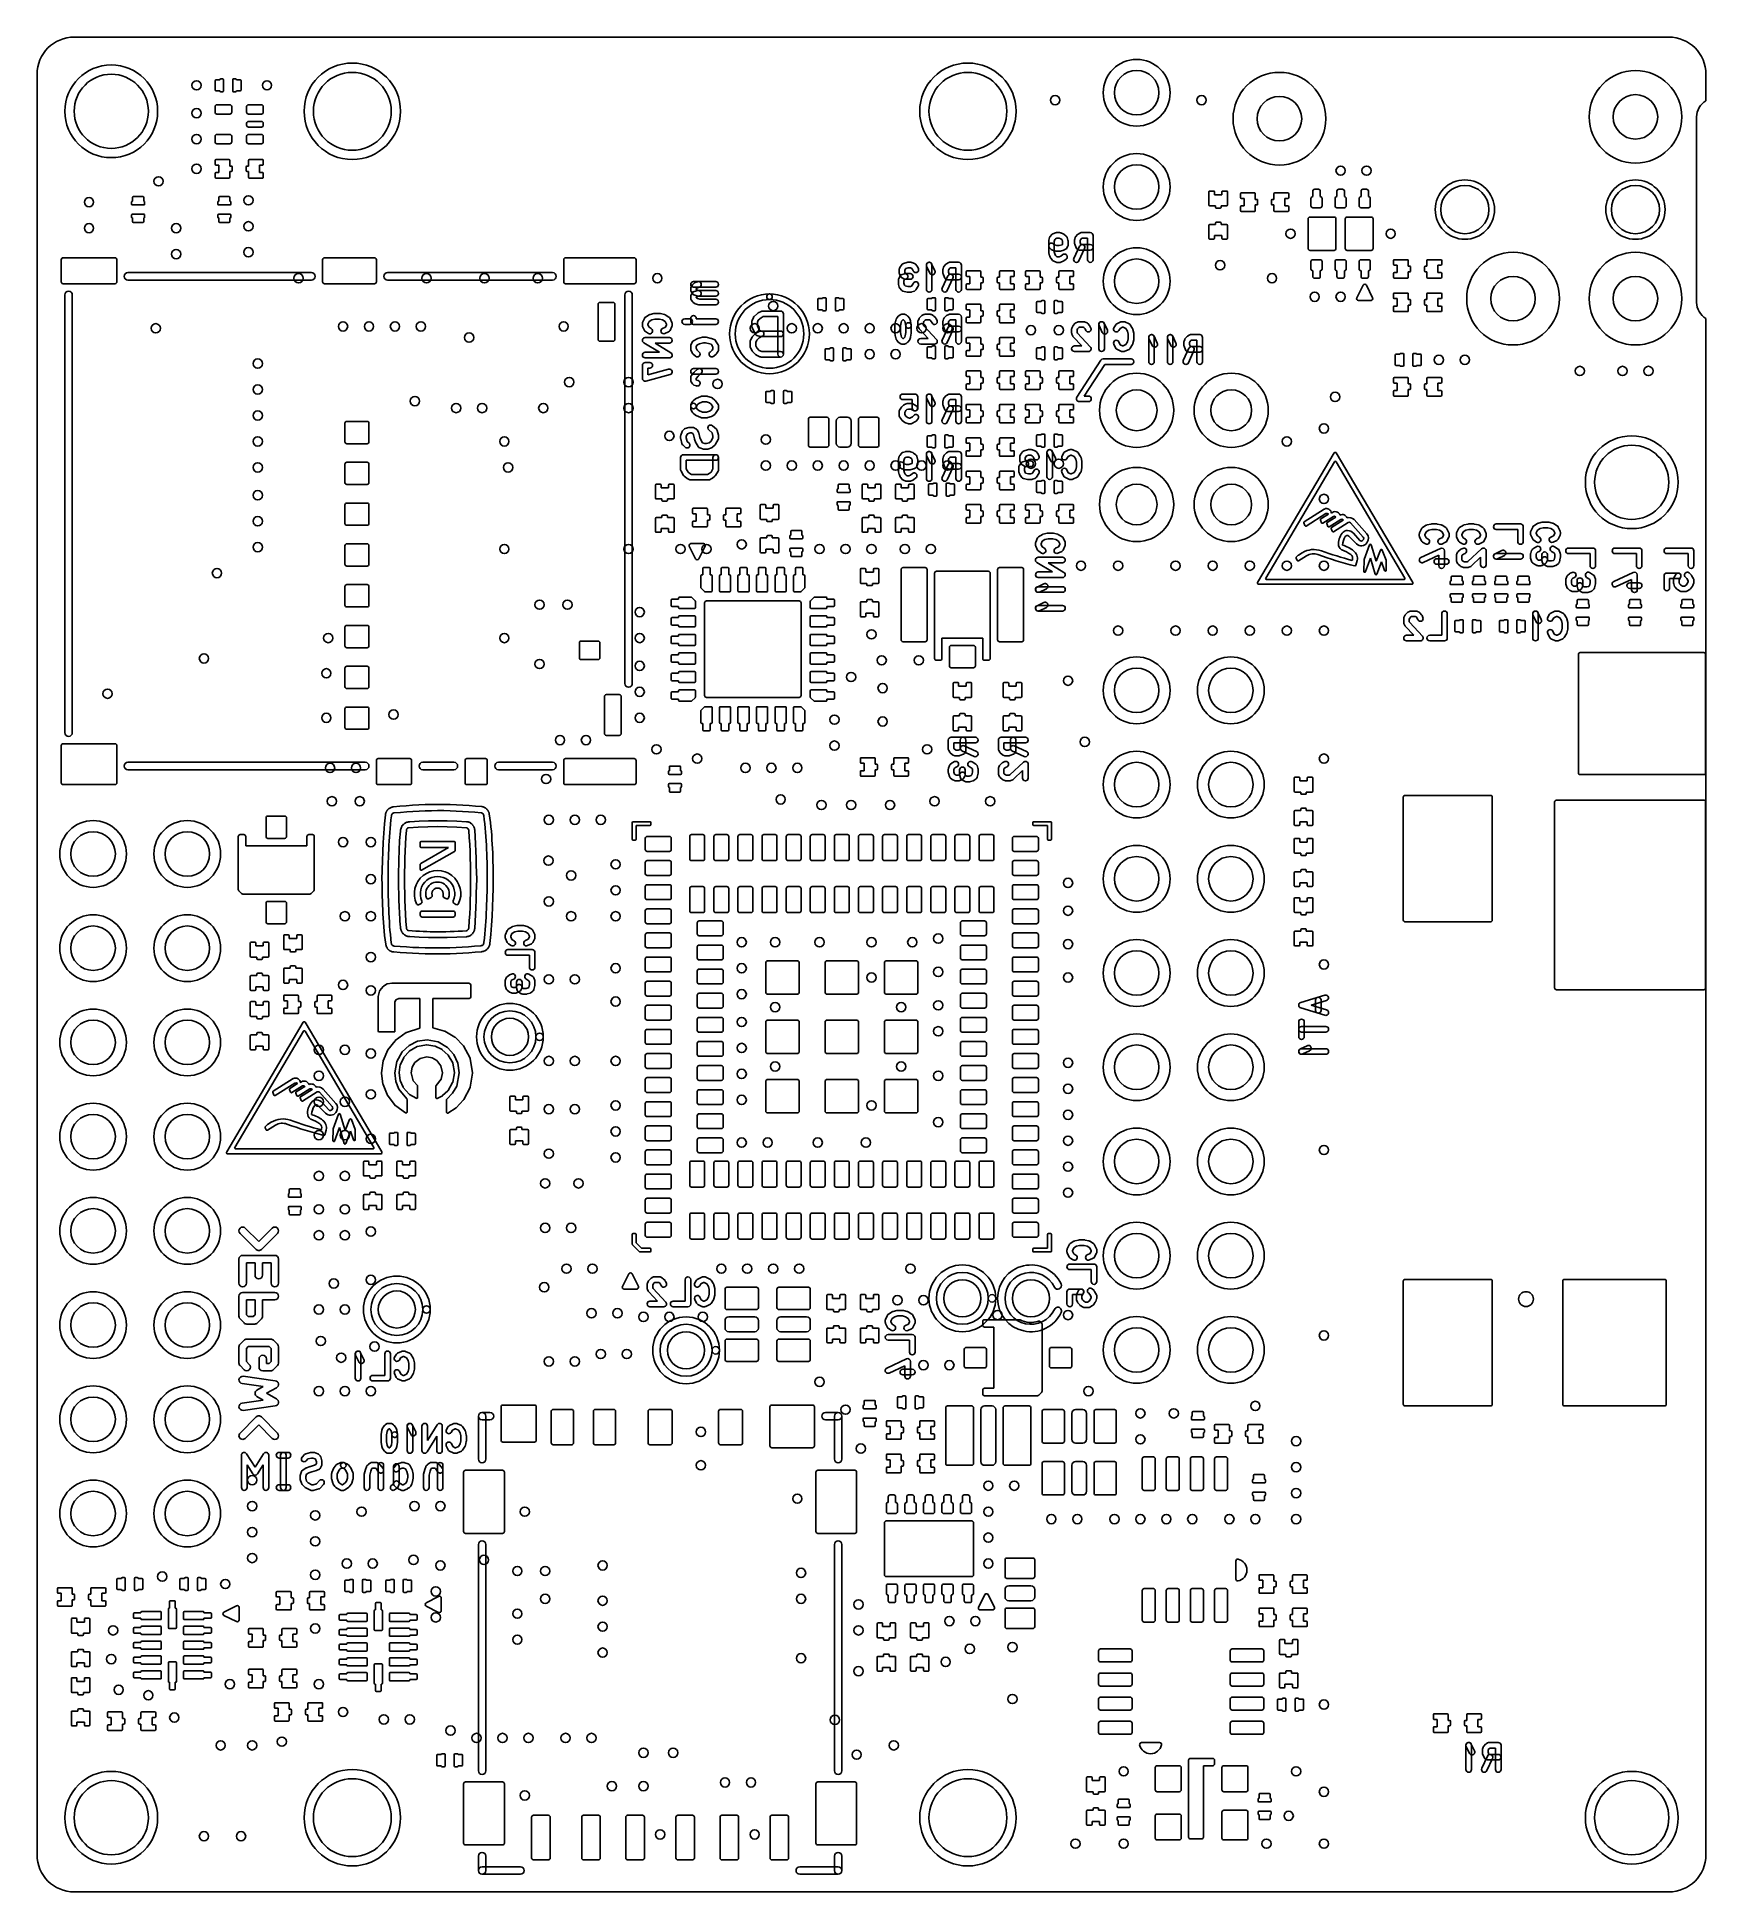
# Model space of a CAD drawing. Extents: x 0 to 45, y 0 to 50.
import ezdxf

# ---------------------------------------------------------------- set-up
doc = ezdxf.new("R2010")
doc.units = 0
for name, color, linetype in [('HOLE_1-6', 7, 'CONTINUOUS'), ('OUTLINE', 7, 'CONTINUOUS'), ('Resist-B', 7, 'CONTINUOUS'), ('Symbol-B', 7, 'CONTINUOUS')]:
    doc.layers.add(name, color=color, linetype=linetype)

msp = doc.modelspace()

# ---------------------------------------------------------------- linework, layer by layer
at = {"layer": 'HOLE_1-6'}
for centre, radius in [((2, 48), 1), ((8.5, 48), 1.05), ((25.1, 48), 1.05), ((29.65, 48.5), 0.6), ((4.3, 48.7), 0.125), ((6.2, 48.7), 0.125), ((4.3, 47.95), 0.125), ((27.45, 48.3), 0.125), ((31.4, 48.3), 0.125), ((33.5, 47.8), 0.6), ((43.1, 47.85), 0.6), ((4.3, 47.25), 0.125), ((4.3, 46.45), 0.125), ((29.65, 45.96), 0.6), ((35.15, 46.4), 0.125), ((35.85, 46.4), 0.125), ((3.275, 46.1125), 0.125), ((38.5, 45.35), 0.65), ((43.1, 45.35), 0.65), ((1.4, 45.55), 0.125), ((5.7, 45.6), 0.125), ((5.7, 44.9), 0.125), ((1.4, 44.85), 0.125), ((3.75, 44.85), 0.125), ((33.8, 44.7), 0.125), ((36.5, 44.7), 0.125), ((3.75, 44.15), 0.125), ((5.7, 44.2), 0.125), ((29.65, 43.42), 0.6), ((7.05, 43.5), 0.125), ((10.5, 43.5), 0.125), ((12.0625, 43.5), 0.125), ((13.5, 43.5), 0.125), ((16.725, 43.5), 0.125), ((31.9, 43.85), 0.125), ((33.3, 43.5), 0.125), ((39.8, 42.95), 0.6), ((43.1, 42.95), 0.6), ((34.45, 43), 0.125), ((35.15, 43), 0.125), ((19.85, 42.75), 0.125), ((3.2, 42.15), 0.125), ((8.25, 42.2), 0.125), ((8.95, 42.2), 0.125), ((9.65, 42.2), 0.125), ((10.35, 42.2), 0.125), ((11.65, 41.9), 0.125), ((14.2, 42.2), 0.125), ((19.35, 42.15), 0.125), ((20.35, 42.15), 0.125), ((21.05, 42.15), 0.125), ((21.75, 42.15), 0.125), ((22.45, 42.15), 0.125), ((23.15, 42.15), 0.125), ((23.85, 42.15), 0.125), ((24.55, 42.15), 0.125), ((26.8, 42.1), 0.125), ((27.55, 42.1), 0.125), ((22.45, 41.45), 0.125), ((23.15, 41.45), 0.125), ((5.95, 41.2), 0.125), ((37.8, 41.3), 0.125), ((38.5, 41.3), 0.125), ((41.6, 41), 0.125), ((42.75, 41), 0.125), ((43.45, 41), 0.125), ((5.95, 40.5), 0.125), ((14.35, 40.7), 0.125), ((15.95, 40.7), 0.125), ((18.35, 40.65), 0.125), ((10.1875, 40.1875), 0.125), ((11.3, 40), 0.125), ((12, 40), 0.125), ((13.65, 40), 0.125), ((15.95, 40), 0.125), ((29.65, 39.94), 0.55), ((32.2, 39.94), 0.55), ((35, 40.3), 0.125), ((5.95, 39.8), 0.125), ((34.7, 39.45), 0.125), ((5.95, 39.1), 0.125), ((12.6, 39.1), 0.125), ((17.05, 39.25), 0.125), ((19.65, 39.15), 0.125), ((33.7, 39.1), 0.125), ((43, 38), 1), ((5.95, 38.4), 0.125), ((12.7, 38.4), 0.125), ((19.65, 38.45), 0.125), ((20.35, 38.45), 0.125), ((21.05, 38.45), 0.125), ((21.75, 38.45), 0.125), ((22.45, 38.45), 0.125), ((23.15, 38.45), 0.125), ((23.85, 38.45), 0.125), ((24.55, 38.45), 0.125), ((26.8, 38.5), 0.125), ((27.55, 38.5), 0.125), ((5.95, 37.65), 0.125), ((29.65, 37.4), 0.55), ((32.2, 37.4), 0.55), ((34.7, 37.55), 0.125), ((5.95, 36.95), 0.125), ((5.95, 36.25), 0.125), ((12.6, 36.2), 0.125), ((15.95, 36.2), 0.125), ((17.35, 36.2), 0.125), ((18.05, 36.2), 0.125), ((19, 36.325), 0.125), ((21.1, 36.2), 0.125), ((21.8, 36.2), 0.125), ((22.5, 36.2), 0.125), ((23.4, 36.2), 0.125), ((24.1, 36.2), 0.125), ((4.85, 35.55), 0.125), ((28.15, 35.75), 0.125), ((29.15, 35.75), 0.125), ((30.7, 35.75), 0.125), ((31.7, 35.75), 0.125), ((32.7, 35.75), 0.125), ((33.7, 35.75), 0.125), ((34.7, 35.75), 0.125), ((13.55, 34.7), 0.125), ((14.3, 34.7), 0.125), ((16.25, 34.5), 0.125), ((22.5, 33.9), 0.125), ((29.15, 34), 0.125), ((30.7, 34), 0.125), ((31.7, 34), 0.125), ((32.7, 34), 0.125), ((33.7, 34), 0.125), ((34.7, 34), 0.125), ((7.85, 33.8), 0.125), ((12.6, 33.8), 0.125), ((16.25, 33.8), 0.125), ((4.5, 33.25), 0.125), ((13.55, 33.1), 0.125), ((16.25, 33.05), 0.125), ((22.775, 33.2), 0.125), ((23.775, 33.2), 0.125), ((7.8, 32.85), 0.125), ((21.95, 32.75), 0.125), ((22.8, 32.45), 0.125), ((27.8, 32.65), 0.125), ((29.65, 32.39), 0.6), ((32.19, 32.39), 0.6), ((1.9, 32.3), 0.125), ((16.25, 32.35), 0.125), ((7.8, 31.65), 0.125), ((9.6125, 31.7375), 0.125), ((16.25, 31.65), 0.125), ((21.5, 31.6), 0.125), ((22.8, 31.55), 0.125), ((14.1, 31.05), 0.125), ((14.8, 31.05), 0.125), ((21.5, 30.9), 0.125), ((28.25, 31), 0.125), ((16.7, 30.8), 0.125), ((17.8, 30.55), 0.125), ((24, 30.8), 0.125), ((34.7, 30.55), 0.125), ((7.9, 30.3), 0.125), ((8.6, 30.3), 0.125), ((13.725, 30), 0.125), ((19.1, 30.3), 0.125), ((19.8, 30.3), 0.125), ((20.5, 30.3), 0.125), ((29.65, 29.85), 0.6), ((32.19, 29.85), 0.6), ((7.95, 29.4), 0.125), ((8.7, 29.4), 0.125), ((20.05, 29.45), 0.125), ((24.2, 29.4), 0.125), ((25.7, 29.4), 0.125), ((13.8, 28.9), 0.125), ((14.5, 28.9), 0.125), ((15.2, 28.9), 0.125), ((21.15, 29.3), 0.125), ((21.95, 29.3), 0.125), ((23, 29.3), 0.125), ((1.51, 27.98), 0.6), ((4.05, 27.98), 0.6), ((8.25, 28.3), 0.125), ((9, 28.3), 0.125), ((13.7875, 27.8), 0.125), ((14.4, 27.4), 0.125), ((15.6, 27.7), 0.125), ((29.65, 27.31), 0.6), ((32.19, 27.31), 0.6), ((9, 27.3), 0.125), ((15.6, 27), 0.125), ((27.8, 27.2), 0.125), ((13.8, 26.7), 0.125), ((27.8, 26.45), 0.125), ((1.51, 25.44), 0.6), ((4.05, 25.44), 0.6), ((8.3, 26.3), 0.125), ((9, 26.3), 0.125), ((14.4, 26.3), 0.125), ((15.6, 26.3), 0.125), ((19, 25.6), 0.125), ((19.9, 25.6), 0.125), ((21.1, 25.6), 0.125), ((22.5, 25.6), 0.125), ((23.6, 25.6), 0.125), ((24.3, 25.7), 0.125), ((27.8, 25.55), 0.125), ((9, 25.2), 0.125), ((15.6, 24.9), 0.125), ((19, 24.9), 0.125), ((29.65, 24.77), 0.6), ((32.19, 24.77), 0.6), ((34.7, 25), 0.125), ((8.25, 24.45), 0.125), ((13.8, 24.6), 0.125), ((14.5, 24.6), 0.125), ((22.5, 24.65), 0.125), ((24.3, 24.8), 0.125), ((27.8, 24.65), 0.125), ((9, 24.3), 0.125), ((15.6, 24), 0.125), ((19, 24.2), 0.125), ((24.3, 23.9), 0.125), ((1.51, 22.9), 0.6), ((4.05, 22.9), 0.6), ((19, 23.45), 0.125), ((19.9, 23.85), 0.125), ((23.3, 23.85), 0.125), ((24.3, 23.2), 0.125), ((7.6, 22.7), 0.125), ((8.3, 22.7), 0.125), ((9, 22.6), 0.125), ((13.8, 22.4), 0.125), ((14.5, 22.4), 0.125), ((15.6, 22.4), 0.125), ((19, 22.75), 0.125), ((29.65, 22.23), 0.6), ((32.19, 22.23), 0.6), ((7.6, 22), 0.125), ((19, 22.05), 0.125), ((19.9, 22.25), 0.125), ((23.3, 22.25), 0.125), ((24.3, 22), 0.125), ((27.8, 22.35), 0.125), ((9, 21.5), 0.125), ((27.8, 21.65), 0.125), ((7.6, 21.3), 0.125), ((8.3, 21.3), 0.125), ((13.8, 21.1), 0.125), ((14.5, 21.1), 0.125), ((15.6, 21.2), 0.125), ((19, 21.35), 0.125), ((22.5, 21.2), 0.125), ((27.8, 20.95), 0.125), ((1.51, 20.36), 0.6), ((4.05, 20.36), 0.6), ((7.6, 20.4), 0.125), ((8.3, 20.4), 0.125), ((15.6, 20.5), 0.125), ((24.3, 20.75), 0.125), ((9, 20.3), 0.125), ((13.8, 19.9), 0.125), ((19, 20.2), 0.125), ((19.7, 20.2), 0.125), ((21.05, 20.2), 0.125), ((22.35, 20.2), 0.125), ((27.8, 20.25), 0.125), ((29.65, 19.69), 0.6), ((32.19, 19.69), 0.6), ((34.7, 20), 0.125), ((15.6, 19.8), 0.125), ((27.8, 19.55), 0.125), ((7.6, 19.3), 0.125), ((8.3, 19.3), 0.125), ((13.7, 19.1), 0.125), ((14.6, 19.1), 0.125), ((7.6, 18.4), 0.125), ((8.3, 18.4), 0.125), ((27.8, 18.85), 0.125), ((1.51, 17.82), 0.6), ((4.05, 17.82), 0.6), ((13.7, 17.9), 0.125), ((14.4, 17.9), 0.125), ((7.6, 17.7), 0.125), ((8.3, 17.7), 0.125), ((9, 17.8), 0.125), ((29.65, 17.15), 0.6), ((32.19, 17.15), 0.6), ((8, 16.4), 0.125), ((9, 16.5), 0.125), ((14.275, 16.8), 0.125), ((14.975, 16.8), 0.125), ((18.45, 16.8), 0.125), ((19.15, 16.8), 0.125), ((19.85, 16.8), 0.125), ((20.55, 16.8), 0.125), ((23.55, 16.8), 0.125), ((13.675, 16.3), 0.125), ((23.2, 15.95), 0.125), ((23.9, 15.95), 0.125), ((40.15, 15.98), 0.2), ((1.51, 15.28), 0.6), ((4.05, 15.28), 0.6), ((7.6, 15.7), 0.125), ((8.3, 15.7), 0.125), ((14.95, 15.6), 0.125), ((15.65, 15.6), 0.125), ((16.35, 15.5), 0.125), ((17.05, 15.5), 0.125), ((17.95, 15.5), 0.125), ((25.9, 15.55), 0.125), ((27.8, 15.55), 0.125), ((29.65, 14.61), 0.6), ((32.19, 14.61), 0.6), ((34.7, 15), 0.125), ((7.65, 14.85), 0.125), ((8.2, 14.4), 0.125), ((9.1, 14.7), 0.125), ((15.2, 14.5), 0.125), ((15.9, 14.5), 0.125), ((13.8, 14.3), 0.125), ((14.5, 14.3), 0.125), ((23.9, 14.2), 0.125), ((24.6, 14.2), 0.125), ((7.6, 13.5), 0.125), ((8.3, 13.5), 0.125), ((9, 13.5), 0.125), ((21.1, 13.75), 0.125), ((28.35, 13.5), 0.125), ((1.51, 12.74), 0.6), ((4.05, 12.74), 0.6), ((21.8, 13), 0.125), ((29.75, 12.9), 0.125), ((30.65, 12.9), 0.125), ((32.85, 13.1), 0.125), ((17.9, 12.4), 0.125), ((22.2125, 11.95), 0.125), ((29.75, 12.2), 0.125), ((33.95, 12.15), 0.125), ((17.9, 11.5), 0.125), ((33.95, 11.45), 0.125), ((5.8, 11.1), 0.125), ((25.65, 10.95), 0.125), ((26.35, 10.95), 0.125), ((1.51, 10.2), 0.6), ((4.05, 10.2), 0.6), ((5.8, 10.4), 0.125), ((10.175, 10.4), 0.125), ((10.875, 10.4), 0.125), ((20.5, 10.6), 0.125), ((33.95, 10.75), 0.125), ((7.5, 10.15), 0.125), ((8.75, 10.25), 0.125), ((13.15, 10.25), 0.125), ((25.65, 10.25), 0.125), ((27.35, 10.05), 0.125), ((28.05, 10.05), 0.125), ((29.05, 10.05), 0.125), ((29.75, 10.05), 0.125), ((30.45, 10.05), 0.125), ((31.15, 10.05), 0.125), ((32.15, 10.05), 0.125), ((32.85, 10.05), 0.125), ((33.95, 10.05), 0.125), ((5.8, 9.7), 0.125), ((7.5, 9.45), 0.125), ((25.65, 9.55), 0.125), ((5.8, 9), 0.125), ((10.15, 8.95), 0.125), ((12.05, 8.95), 0.125), ((3.375, 8.5), 0.125), ((7.5, 8.55), 0.125), ((8.35, 8.85), 0.125), ((9.05, 8.85), 0.125), ((10.875, 8.8), 0.125), ((12.95, 8.65), 0.125), ((13.7, 8.65), 0.125), ((15.25, 8.8), 0.125), ((20.6, 8.6), 0.125), ((25.65, 8.85), 0.125), ((5.075, 8.3), 0.125), ((10.75, 8.1), 0.125), ((13.7, 7.9), 0.125), ((20.6, 7.9), 0.125), ((10.75, 7.4), 0.125), ((12.95, 7.5), 0.125), ((15.25, 7.85), 0.125), ((22.15, 7.75), 0.125), ((2.05, 7.05), 0.125), ((7.5, 7.1), 0.125), ((15.25, 7.15), 0.125), ((22.15, 7.05), 0.125), ((24.6, 7.3), 0.125), ((25.3, 7.3), 0.125), ((12.95, 6.8), 0.125), ((15.25, 6.45), 0.125), ((25.15, 6.55), 0.125), ((26.3, 6.6), 0.125), ((2, 6.275), 0.125), ((20.6, 6.3), 0.125), ((22.15, 5.95), 0.125), ((24.5, 6.2), 0.125), ((2.2, 5.45), 0.125), ((5.2, 5.6), 0.125), ((7.6, 5.6), 0.125), ((3, 5.3), 0.125), ((26.3, 5.2), 0.125), ((34.7, 5.05), 0.125), ((3.7, 4.7), 0.125), ((8.25, 4.85), 0.125), ((9.35, 4.65), 0.125), ((10.05, 4.65), 0.125), ((21.5125, 4.6375), 0.125), ((4.95, 3.95), 0.125), ((5.8, 3.95), 0.125), ((6.6, 4.05), 0.125), ((11.15, 4.35), 0.125), ((11.85, 4.15), 0.125), ((12.55, 4.15), 0.125), ((13.25, 4.15), 0.125), ((14.25, 4.15), 0.125), ((14.95, 4.15), 0.125), ((23.1, 3.95), 0.125), ((16.35, 3.75), 0.125), ((17.15, 3.75), 0.125), ((22.1, 3.7), 0.125), ((2, 2), 1), ((8.5, 2), 1.05), ((18.55, 2.95), 0.125), ((19.25, 2.95), 0.125), ((25.1, 2), 1.05), ((29.3, 3.25), 0.125), ((33.95, 3.25), 0.125), ((43, 2), 1), ((13.15, 2.6), 0.125), ((15.5, 2.85), 0.125), ((16.35, 2.85), 0.125), ((34.7, 2.7), 0.125), ((33.75, 2.05), 0.125), ((4.5, 1.5), 0.125), ((5.5, 1.5), 0.125), ((16.8, 1.55), 0.125), ((19.35, 1.55), 0.125), ((28, 1.3), 0.125), ((29.3, 1.3), 0.125), ((33.15, 1.3), 0.125), ((34.7, 1.3), 0.125)]:
    msp.add_circle(centre, radius, dxfattribs=at)
at = {"layer": 'OUTLINE'}
for p, q in [((1, 50), (44, 50)), ((0, 1), (0, 49)), ((45, 49), (45, 48.28301)), ((44.75, 47.85), (44.75, 42.85)), ((45, 42.41699), (45, 1)), ((44, 0), (1, 0))]:
    msp.add_line(p, q, dxfattribs=at)
for centre, radius, start, end in [((1, 49), 1, 90, 180), ((44, 49), 1, 0, 90), ((45.25, 47.85), 0.5, 120.000155, 180), ((45.25, 42.85), 0.5, 180, -120.000155), ((1, 1), 1, 180, -90), ((44, 1), 1, -90, 0)]:
    msp.add_arc(centre, radius, start, end, dxfattribs=at)
at = {"layer": 'Resist-B'}
for p, q in [((4.8, 48.575), (4.8, 48.825)), ((4.825, 48.85), (4.925, 48.85)), ((4.925, 48.55), (4.825, 48.55)), ((4.95, 48.875), (5, 48.875)), ((5, 48.525), (4.95, 48.525)), ((5.025, 48.85), (5.025, 48.55)), ((5.275, 48.55), (5.275, 48.85)), ((5.3, 48.875), (5.35, 48.875)), ((5.35, 48.525), (5.3, 48.525)), ((5.375, 48.85), (5.475, 48.85)), ((5.475, 48.55), (5.375, 48.55)), ((5.5, 48.825), (5.5, 48.575)), ((4.8, 47.975), (4.8, 48.125)), ((4.85, 48.175), (5.2, 48.175)), ((5.25, 48.125), (5.25, 47.975)), ((5.65, 47.975), (5.65, 48.125)), ((5.7, 48.175), (6.05, 48.175)), ((6.1, 48.125), (6.1, 47.975)), ((5.2, 47.925), (4.85, 47.925)), ((5.65, 47.625), (5.65, 47.675)), ((6.05, 47.925), (5.7, 47.925)), ((5.7, 47.725), (6.05, 47.725)), ((6.05, 47.575), (5.7, 47.575)), ((6.1, 47.675), (6.1, 47.625)), ((4.8, 47.175), (4.8, 47.325)), ((4.85, 47.375), (5.2, 47.375)), ((5.2, 47.125), (4.85, 47.125)), ((5.25, 47.325), (5.25, 47.175)), ((5.65, 47.175), (5.65, 47.325)), ((5.7, 47.375), (6.05, 47.375)), ((6.05, 47.125), (5.7, 47.125)), ((6.1, 47.325), (6.1, 47.175)), ((4.8, 46.575), (4.8, 46.675)), ((4.825, 46.7), (5.175, 46.7)), ((4.9, 46.55), (4.825, 46.55)), ((4.9, 46.35), (4.9, 46.55)), ((5.2, 46.675), (5.2, 46.525)), ((5.2, 46.525), (5.2375, 46.525)), ((5.2625, 46.5), (5.2625, 46.4)), ((5.6375, 46.4), (5.6375, 46.5)), ((5.6625, 46.525), (5.7, 46.525)), ((5.7, 46.525), (5.7, 46.675)), ((5.725, 46.7), (6.075, 46.7)), ((6.075, 46.55), (6, 46.55)), ((6, 46.55), (6, 46.35)), ((6.1, 46.675), (6.1, 46.575)), ((4.8, 46.225), (4.8, 46.325)), ((4.825, 46.35), (4.9, 46.35)), ((5.175, 46.2), (4.825, 46.2)), ((5.2375, 46.375), (5.2, 46.375)), ((5.2, 46.375), (5.2, 46.225)), ((5.7, 46.375), (5.6625, 46.375)), ((5.7, 46.225), (5.7, 46.375)), ((6.075, 46.2), (5.725, 46.2)), ((6, 46.35), (6.075, 46.35)), ((6.1, 46.325), (6.1, 46.225)), ((2.55, 45.5), (2.55, 45.55)), ((2.575, 45.575), (2.575, 45.675)), ((2.6, 45.7), (2.85, 45.7)), ((2.875, 45.675), (2.875, 45.575)), ((2.9, 45.55), (2.9, 45.5)), ((4.875, 45.5), (4.875, 45.55)), ((4.9, 45.575), (4.9, 45.675)), ((4.925, 45.7), (5.175, 45.7)), ((5.2, 45.675), (5.2, 45.575)), ((5.225, 45.55), (5.225, 45.5)), ((31.6, 45.475), (31.6, 45.825)), ((31.625, 45.85), (31.725, 45.85)), ((31.75, 45.825), (31.75, 45.75)), ((31.75, 45.75), (31.95, 45.75)), ((31.95, 45.75), (31.95, 45.825)), ((31.975, 45.85), (32.075, 45.85)), ((32.1, 45.825), (32.1, 45.475)), ((32.45, 45.675), (32.45, 45.775)), ((32.475, 45.8), (32.825, 45.8)), ((32.55, 45.65), (32.475, 45.65)), ((32.55, 45.45), (32.55, 45.65)), ((32.85, 45.775), (32.85, 45.625)), ((32.85, 45.625), (32.8875, 45.625)), ((32.9125, 45.6), (32.9125, 45.5)), ((33.2875, 45.5), (33.2875, 45.6)), ((33.3125, 45.625), (33.35, 45.625)), ((33.35, 45.625), (33.35, 45.775)), ((33.375, 45.8), (33.725, 45.8)), ((33.725, 45.65), (33.65, 45.65)), ((33.65, 45.65), (33.65, 45.45)), ((33.75, 45.775), (33.75, 45.675)), ((34.35, 45.45), (34.35, 45.65)), ((34.4, 45.7), (34.4, 45.85)), ((34.45, 45.9), (34.55, 45.9)), ((34.6, 45.85), (34.6, 45.7)), ((34.65, 45.65), (34.65, 45.45)), ((35, 45.45), (35, 45.65)), ((35.05, 45.7), (35.05, 45.85)), ((35.1, 45.9), (35.2, 45.9)), ((35.25, 45.85), (35.25, 45.7)), ((35.3, 45.65), (35.3, 45.45)), ((35.65, 45.45), (35.65, 45.65)), ((35.7, 45.7), (35.7, 45.85)), ((35.75, 45.9), (35.85, 45.9)), ((35.9, 45.85), (35.9, 45.7)), ((35.95, 45.65), (35.95, 45.45)), ((2.55, 45.15), (2.55, 45.2)), ((2.875, 45.475), (2.575, 45.475)), ((2.575, 45.225), (2.875, 45.225)), ((2.575, 45.025), (2.575, 45.125)), ((2.85, 45), (2.6, 45)), ((2.875, 45.125), (2.875, 45.025)), ((2.9, 45.2), (2.9, 45.15)), ((4.875, 45.15), (4.875, 45.2)), ((5.2, 45.475), (4.9, 45.475)), ((4.9, 45.225), (5.2, 45.225)), ((4.9, 45.025), (4.9, 45.125)), ((5.175, 45), (4.925, 45)), ((5.2, 45.125), (5.2, 45.025)), ((5.225, 45.2), (5.225, 45.15)), ((31.775, 45.45), (31.625, 45.45)), ((31.775, 45.4125), (31.775, 45.45)), ((31.9, 45.3875), (31.8, 45.3875)), ((31.8, 45.0125), (31.9, 45.0125)), ((31.925, 45.45), (31.925, 45.4125)), ((32.075, 45.45), (31.925, 45.45)), ((32.45, 45.325), (32.45, 45.425)), ((32.475, 45.45), (32.55, 45.45)), ((32.825, 45.3), (32.475, 45.3)), ((32.8875, 45.475), (32.85, 45.475)), ((32.85, 45.475), (32.85, 45.325)), ((33.35, 45.475), (33.3125, 45.475)), ((33.35, 45.325), (33.35, 45.475)), ((33.725, 45.3), (33.375, 45.3)), ((33.65, 45.45), (33.725, 45.45)), ((33.75, 45.425), (33.75, 45.325)), ((34.275, 44.3), (34.275, 45.1)), ((34.325, 45.15), (34.975, 45.15)), ((34.6, 45.4), (34.4, 45.4)), ((35.025, 45.1), (35.025, 44.3)), ((35.25, 45.4), (35.05, 45.4)), ((35.275, 44.3), (35.275, 45.1)), ((35.325, 45.15), (35.975, 45.15)), ((35.9, 45.4), (35.7, 45.4)), ((36.025, 45.1), (36.025, 44.3)), ((31.6, 44.575), (31.6, 44.925)), ((31.625, 44.95), (31.775, 44.95)), ((31.725, 44.55), (31.625, 44.55)), ((31.95, 44.65), (31.75, 44.65)), ((31.75, 44.65), (31.75, 44.575)), ((31.775, 44.95), (31.775, 44.9875)), ((31.925, 44.9875), (31.925, 44.95)), ((31.925, 44.95), (32.075, 44.95)), ((31.95, 44.575), (31.95, 44.65)), ((32.075, 44.55), (31.975, 44.55)), ((32.1, 44.925), (32.1, 44.575)), ((0.65, 43.4), (0.65, 44)), ((0.7, 44.05), (2.1, 44.05)), ((2.15, 44), (2.15, 43.4)), ((7.7, 43.4), (7.7, 44)), ((7.75, 44.05), (9.1, 44.05)), ((9.15, 44), (9.15, 43.4)), ((14.2, 43.4), (14.2, 44)), ((14.25, 44.05), (16.1, 44.05)), ((16.15, 44), (16.15, 43.4)), ((34.975, 44.25), (34.325, 44.25)), ((34.4, 44), (34.6, 44)), ((35.05, 44), (35.25, 44)), ((35.975, 44.25), (35.325, 44.25)), ((35.7, 44), (35.9, 44)), ((36.6, 44), (36.95, 44)), ((37.5, 44), (37.85, 44)), ((25.05, 43.575), (25.05, 43.675)), ((25.075, 43.7), (25.425, 43.7)), ((25.15, 43.55), (25.075, 43.55)), ((25.15, 43.35), (25.15, 43.55)), ((25.45, 43.675), (25.45, 43.525)), ((25.45, 43.525), (25.4875, 43.525)), ((25.5125, 43.5), (25.5125, 43.4)), ((25.8875, 43.4), (25.8875, 43.5)), ((25.9125, 43.525), (25.95, 43.525)), ((25.95, 43.525), (25.95, 43.675)), ((25.975, 43.7), (26.325, 43.7)), ((26.325, 43.55), (26.25, 43.55)), ((26.25, 43.55), (26.25, 43.35)), ((26.35, 43.675), (26.35, 43.575)), ((26.65, 43.575), (26.65, 43.675)), ((26.675, 43.7), (27.025, 43.7)), ((26.75, 43.55), (26.675, 43.55)), ((26.75, 43.35), (26.75, 43.55)), ((27.05, 43.675), (27.05, 43.525)), ((27.05, 43.525), (27.0875, 43.525)), ((27.1125, 43.5), (27.1125, 43.4)), ((27.4875, 43.4), (27.4875, 43.5)), ((27.5125, 43.525), (27.55, 43.525)), ((27.55, 43.525), (27.55, 43.675)), ((27.575, 43.7), (27.925, 43.7)), ((27.925, 43.55), (27.85, 43.55)), ((27.85, 43.55), (27.85, 43.35)), ((27.95, 43.675), (27.95, 43.575)), ((34.35, 43.75), (34.35, 43.95)), ((34.4, 43.55), (34.4, 43.7)), ((34.55, 43.5), (34.45, 43.5)), ((34.6, 43.7), (34.6, 43.55)), ((34.65, 43.95), (34.65, 43.75)), ((35, 43.75), (35, 43.95)), ((35.05, 43.55), (35.05, 43.7)), ((35.2, 43.5), (35.1, 43.5)), ((35.25, 43.7), (35.25, 43.55)), ((35.3, 43.95), (35.3, 43.75)), ((35.65, 43.75), (35.65, 43.95)), ((35.7, 43.55), (35.7, 43.7)), ((35.85, 43.5), (35.75, 43.5)), ((35.9, 43.7), (35.9, 43.55)), ((35.95, 43.95), (35.95, 43.75)), ((36.575, 43.875), (36.575, 43.975)), ((36.575, 43.525), (36.575, 43.625)), ((36.675, 43.85), (36.6, 43.85)), ((36.6, 43.65), (36.675, 43.65)), ((36.95, 43.5), (36.6, 43.5)), ((36.675, 43.65), (36.675, 43.85)), ((36.975, 43.975), (36.975, 43.825)), ((36.975, 43.825), (37.0125, 43.825)), ((37.0125, 43.675), (36.975, 43.675)), ((36.975, 43.675), (36.975, 43.525)), ((37.0375, 43.8), (37.0375, 43.7)), ((37.4125, 43.7), (37.4125, 43.8)), ((37.4375, 43.825), (37.475, 43.825)), ((37.475, 43.675), (37.4375, 43.675)), ((37.475, 43.825), (37.475, 43.975)), ((37.475, 43.525), (37.475, 43.675)), ((37.85, 43.5), (37.5, 43.5)), ((37.85, 43.85), (37.775, 43.85)), ((37.775, 43.85), (37.775, 43.65)), ((37.775, 43.65), (37.85, 43.65)), ((37.875, 43.975), (37.875, 43.875)), ((37.875, 43.625), (37.875, 43.525)), ((2.1, 43.35), (0.7, 43.35)), ((9.1, 43.35), (7.75, 43.35)), ((16.1, 43.35), (14.25, 43.35)), ((25.05, 43.225), (25.05, 43.325)), ((25.075, 43.35), (25.15, 43.35)), ((25.425, 43.2), (25.075, 43.2)), ((25.4875, 43.375), (25.45, 43.375)), ((25.45, 43.375), (25.45, 43.225)), ((25.95, 43.375), (25.9125, 43.375)), ((25.95, 43.225), (25.95, 43.375)), ((26.325, 43.2), (25.975, 43.2)), ((26.25, 43.35), (26.325, 43.35)), ((26.35, 43.325), (26.35, 43.225)), ((26.65, 43.225), (26.65, 43.325)), ((26.675, 43.35), (26.75, 43.35)), ((27.025, 43.2), (26.675, 43.2)), ((27.0875, 43.375), (27.05, 43.375)), ((27.05, 43.375), (27.05, 43.225)), ((27.55, 43.375), (27.5125, 43.375)), ((27.55, 43.225), (27.55, 43.375)), ((27.925, 43.2), (27.575, 43.2)), ((27.85, 43.35), (27.925, 43.35)), ((27.95, 43.325), (27.95, 43.225)), ((36.575, 42.975), (36.575, 43.075)), ((36.6, 43.1), (36.95, 43.1)), ((36.975, 43.075), (36.975, 42.925)), ((37.475, 42.925), (37.475, 43.075)), ((37.5, 43.1), (37.85, 43.1)), ((37.875, 43.075), (37.875, 42.975)), ((15.13, 41.85), (15.13, 42.8)), ((15.18, 42.85), (15.53, 42.85)), ((15.58, 42.8), (15.58, 41.85)), ((21.05, 42.675), (21.05, 42.925)), ((21.075, 42.95), (21.175, 42.95)), ((21.175, 42.65), (21.075, 42.65)), ((21.2, 42.975), (21.25, 42.975)), ((21.25, 42.625), (21.2, 42.625)), ((21.275, 42.95), (21.275, 42.65)), ((21.525, 42.65), (21.525, 42.95)), ((21.55, 42.975), (21.6, 42.975)), ((21.6, 42.625), (21.55, 42.625)), ((21.625, 42.95), (21.725, 42.95)), ((21.725, 42.65), (21.625, 42.65)), ((21.75, 42.925), (21.75, 42.675)), ((24, 42.675), (24, 42.925)), ((24.025, 42.95), (24.125, 42.95)), ((24.125, 42.65), (24.025, 42.65)), ((24.15, 42.975), (24.2, 42.975)), ((24.2, 42.625), (24.15, 42.625)), ((24.225, 42.95), (24.225, 42.65)), ((24.475, 42.65), (24.475, 42.95)), ((24.5, 42.975), (24.55, 42.975)), ((24.55, 42.625), (24.5, 42.625)), ((24.575, 42.95), (24.675, 42.95)), ((24.675, 42.65), (24.575, 42.65)), ((24.7, 42.925), (24.7, 42.675)), ((25.05, 42.675), (25.05, 42.775)), ((25.075, 42.8), (25.425, 42.8)), ((25.15, 42.65), (25.075, 42.65)), ((25.15, 42.45), (25.15, 42.65)), ((25.45, 42.775), (25.45, 42.625)), ((25.45, 42.625), (25.4875, 42.625)), ((25.5125, 42.6), (25.5125, 42.5)), ((25.8875, 42.5), (25.8875, 42.6)), ((25.9125, 42.625), (25.95, 42.625)), ((25.95, 42.625), (25.95, 42.775)), ((25.975, 42.8), (26.325, 42.8)), ((26.325, 42.65), (26.25, 42.65)), ((26.25, 42.65), (26.25, 42.45)), ((26.35, 42.775), (26.35, 42.675)), ((26.95, 42.6), (26.95, 42.85)), ((26.975, 42.875), (27.075, 42.875)), ((27.075, 42.575), (26.975, 42.575)), ((27.1, 42.9), (27.15, 42.9)), ((27.15, 42.55), (27.1, 42.55)), ((27.175, 42.875), (27.175, 42.575)), ((27.425, 42.575), (27.425, 42.875)), ((27.45, 42.9), (27.5, 42.9)), ((27.5, 42.55), (27.45, 42.55)), ((27.525, 42.875), (27.625, 42.875)), ((27.625, 42.575), (27.525, 42.575)), ((27.65, 42.85), (27.65, 42.6)), ((36.575, 42.625), (36.575, 42.725)), ((36.675, 42.95), (36.6, 42.95)), ((36.6, 42.75), (36.675, 42.75)), ((36.95, 42.6), (36.6, 42.6)), ((36.675, 42.75), (36.675, 42.95)), ((36.975, 42.925), (37.0125, 42.925)), ((37.0125, 42.775), (36.975, 42.775)), ((36.975, 42.775), (36.975, 42.625)), ((37.0375, 42.9), (37.0375, 42.8)), ((37.4125, 42.8), (37.4125, 42.9)), ((37.4375, 42.925), (37.475, 42.925)), ((37.475, 42.775), (37.4375, 42.775)), ((37.475, 42.625), (37.475, 42.775)), ((37.85, 42.6), (37.5, 42.6)), ((37.85, 42.95), (37.775, 42.95)), ((37.775, 42.95), (37.775, 42.75)), ((37.775, 42.75), (37.85, 42.75)), ((37.875, 42.725), (37.875, 42.625)), ((25.05, 42.325), (25.05, 42.425)), ((25.075, 42.45), (25.15, 42.45)), ((25.425, 42.3), (25.075, 42.3)), ((25.4875, 42.475), (25.45, 42.475)), ((25.45, 42.475), (25.45, 42.325)), ((25.95, 42.475), (25.9125, 42.475)), ((25.95, 42.325), (25.95, 42.475)), ((26.325, 42.3), (25.975, 42.3)), ((26.25, 42.45), (26.325, 42.45)), ((26.35, 42.425), (26.35, 42.325)), ((15.53, 41.8), (15.18, 41.8)), ((21.25, 41.325), (21.25, 41.575)), ((21.275, 41.6), (21.375, 41.6)), ((21.4, 41.625), (21.45, 41.625)), ((21.475, 41.6), (21.475, 41.3)), ((21.725, 41.3), (21.725, 41.6)), ((21.75, 41.625), (21.8, 41.625)), ((21.825, 41.6), (21.925, 41.6)), ((21.95, 41.575), (21.95, 41.325)), ((24, 41.375), (24, 41.625)), ((24.025, 41.65), (24.125, 41.65)), ((24.15, 41.675), (24.2, 41.675)), ((24.225, 41.65), (24.225, 41.35)), ((24.475, 41.35), (24.475, 41.65)), ((24.5, 41.675), (24.55, 41.675)), ((24.575, 41.65), (24.675, 41.65)), ((24.7, 41.625), (24.7, 41.375)), ((25.05, 41.775), (25.05, 41.875)), ((25.05, 41.425), (25.05, 41.525)), ((25.075, 41.9), (25.425, 41.9)), ((25.15, 41.75), (25.075, 41.75)), ((25.075, 41.55), (25.15, 41.55)), ((25.15, 41.55), (25.15, 41.75)), ((25.45, 41.875), (25.45, 41.725)), ((25.45, 41.725), (25.4875, 41.725)), ((25.4875, 41.575), (25.45, 41.575)), ((25.45, 41.575), (25.45, 41.425)), ((25.5125, 41.7), (25.5125, 41.6)), ((25.8875, 41.6), (25.8875, 41.7)), ((25.9125, 41.725), (25.95, 41.725)), ((25.95, 41.575), (25.9125, 41.575)), ((25.95, 41.725), (25.95, 41.875)), ((25.95, 41.425), (25.95, 41.575)), ((25.975, 41.9), (26.325, 41.9)), ((26.325, 41.75), (26.25, 41.75)), ((26.25, 41.75), (26.25, 41.55)), ((26.25, 41.55), (26.325, 41.55)), ((26.35, 41.875), (26.35, 41.775)), ((26.35, 41.525), (26.35, 41.425)), ((26.95, 41.35), (26.95, 41.6)), ((26.975, 41.625), (27.075, 41.625)), ((27.1, 41.65), (27.15, 41.65)), ((27.175, 41.625), (27.175, 41.325)), ((27.425, 41.325), (27.425, 41.625)), ((27.45, 41.65), (27.5, 41.65)), ((27.525, 41.625), (27.625, 41.625)), ((27.65, 41.6), (27.65, 41.35)), ((21.375, 41.3), (21.275, 41.3)), ((21.45, 41.275), (21.4, 41.275)), ((21.8, 41.275), (21.75, 41.275)), ((21.925, 41.3), (21.825, 41.3)), ((24.125, 41.35), (24.025, 41.35)), ((24.2, 41.325), (24.15, 41.325)), ((24.55, 41.325), (24.5, 41.325)), ((24.675, 41.35), (24.575, 41.35)), ((25.425, 41.4), (25.075, 41.4)), ((25.075, 41), (25.425, 41)), ((26.325, 41.4), (25.975, 41.4)), ((25.975, 41), (26.325, 41)), ((26.675, 41), (27.025, 41)), ((27.075, 41.325), (26.975, 41.325)), ((27.15, 41.3), (27.1, 41.3)), ((27.5, 41.3), (27.45, 41.3)), ((27.625, 41.325), (27.525, 41.325)), ((27.575, 41), (27.925, 41)), ((36.625, 41.175), (36.625, 41.425)), ((36.65, 41.45), (36.75, 41.45)), ((36.75, 41.15), (36.65, 41.15)), ((36.775, 41.475), (36.825, 41.475)), ((36.825, 41.125), (36.775, 41.125)), ((36.85, 41.45), (36.85, 41.15)), ((37.1, 41.15), (37.1, 41.45)), ((37.125, 41.475), (37.175, 41.475)), ((37.175, 41.125), (37.125, 41.125)), ((37.2, 41.45), (37.3, 41.45)), ((37.3, 41.15), (37.2, 41.15)), ((37.325, 41.425), (37.325, 41.175)), ((25.05, 40.875), (25.05, 40.975)), ((25.05, 40.525), (25.05, 40.625)), ((25.15, 40.85), (25.075, 40.85)), ((25.075, 40.65), (25.15, 40.65)), ((25.425, 40.5), (25.075, 40.5)), ((25.15, 40.65), (25.15, 40.85)), ((25.45, 40.975), (25.45, 40.825)), ((25.45, 40.825), (25.4875, 40.825)), ((25.4875, 40.675), (25.45, 40.675)), ((25.45, 40.675), (25.45, 40.525)), ((25.5125, 40.8), (25.5125, 40.7)), ((25.8875, 40.7), (25.8875, 40.8)), ((25.9125, 40.825), (25.95, 40.825)), ((25.95, 40.675), (25.9125, 40.675)), ((25.95, 40.825), (25.95, 40.975)), ((25.95, 40.525), (25.95, 40.675)), ((26.325, 40.5), (25.975, 40.5)), ((26.325, 40.85), (26.25, 40.85)), ((26.25, 40.85), (26.25, 40.65)), ((26.25, 40.65), (26.325, 40.65)), ((26.35, 40.975), (26.35, 40.875)), ((26.35, 40.625), (26.35, 40.525)), ((26.65, 40.875), (26.65, 40.975)), ((26.65, 40.525), (26.65, 40.625)), ((26.75, 40.85), (26.675, 40.85)), ((26.675, 40.65), (26.75, 40.65)), ((27.025, 40.5), (26.675, 40.5)), ((26.75, 40.65), (26.75, 40.85)), ((27.05, 40.975), (27.05, 40.825)), ((27.05, 40.825), (27.0875, 40.825)), ((27.0875, 40.675), (27.05, 40.675)), ((27.05, 40.675), (27.05, 40.525)), ((27.1125, 40.8), (27.1125, 40.7)), ((27.4875, 40.7), (27.4875, 40.8)), ((27.5125, 40.825), (27.55, 40.825)), ((27.55, 40.675), (27.5125, 40.675)), ((27.55, 40.825), (27.55, 40.975)), ((27.55, 40.525), (27.55, 40.675)), ((27.925, 40.5), (27.575, 40.5)), ((27.925, 40.85), (27.85, 40.85)), ((27.85, 40.85), (27.85, 40.65)), ((27.85, 40.65), (27.925, 40.65)), ((27.95, 40.975), (27.95, 40.875)), ((27.95, 40.625), (27.95, 40.525)), ((36.575, 40.7), (36.575, 40.8)), ((36.6, 40.825), (36.95, 40.825)), ((36.675, 40.675), (36.6, 40.675)), ((36.675, 40.475), (36.675, 40.675)), ((36.975, 40.8), (36.975, 40.65)), ((36.975, 40.65), (37.0125, 40.65)), ((37.0125, 40.5), (36.975, 40.5)), ((36.975, 40.5), (36.975, 40.35)), ((37.0375, 40.625), (37.0375, 40.525)), ((37.4125, 40.525), (37.4125, 40.625)), ((37.4375, 40.65), (37.475, 40.65)), ((37.475, 40.5), (37.4375, 40.5)), ((37.475, 40.65), (37.475, 40.8)), ((37.475, 40.35), (37.475, 40.5)), ((37.5, 40.825), (37.85, 40.825)), ((37.85, 40.675), (37.775, 40.675)), ((37.775, 40.675), (37.775, 40.475)), ((37.875, 40.8), (37.875, 40.7)), ((19.65, 40.175), (19.65, 40.425)), ((19.675, 40.45), (19.775, 40.45)), ((19.775, 40.15), (19.675, 40.15)), ((19.8, 40.475), (19.85, 40.475)), ((19.85, 40.125), (19.8, 40.125)), ((19.875, 40.45), (19.875, 40.15)), ((20.125, 40.15), (20.125, 40.45)), ((20.15, 40.475), (20.2, 40.475)), ((20.2, 40.125), (20.15, 40.125)), ((20.225, 40.45), (20.325, 40.45)), ((20.325, 40.15), (20.225, 40.15)), ((20.35, 40.425), (20.35, 40.175)), ((25.05, 39.975), (25.05, 40.075)), ((25.075, 40.1), (25.425, 40.1)), ((25.45, 40.075), (25.45, 39.925)), ((25.95, 39.925), (25.95, 40.075)), ((25.975, 40.1), (26.325, 40.1)), ((26.35, 40.075), (26.35, 39.975)), ((26.65, 39.975), (26.65, 40.075)), ((26.675, 40.1), (27.025, 40.1)), ((27.05, 40.075), (27.05, 39.925)), ((27.55, 39.925), (27.55, 40.075)), ((27.575, 40.1), (27.925, 40.1)), ((27.95, 40.075), (27.95, 39.975)), ((36.575, 40.35), (36.575, 40.45)), ((36.6, 40.475), (36.675, 40.475)), ((36.95, 40.325), (36.6, 40.325)), ((37.85, 40.325), (37.5, 40.325)), ((37.775, 40.475), (37.85, 40.475)), ((37.875, 40.45), (37.875, 40.35)), ((8.3, 39.09), (8.3, 39.59)), ((8.35, 39.64), (8.9, 39.64)), ((8.95, 39.59), (8.95, 39.09)), ((20.8, 39), (20.8, 39.7)), ((20.85, 39.75), (21.3, 39.75)), ((21.35, 39.7), (21.35, 39)), ((22.15, 39), (22.15, 39.7)), ((22.2, 39.75), (22.65, 39.75)), ((22.7, 39.7), (22.7, 39)), ((25.05, 39.625), (25.05, 39.725)), ((25.15, 39.95), (25.075, 39.95)), ((25.075, 39.75), (25.15, 39.75)), ((25.425, 39.6), (25.075, 39.6)), ((25.15, 39.75), (25.15, 39.95)), ((25.45, 39.925), (25.4875, 39.925)), ((25.4875, 39.775), (25.45, 39.775)), ((25.45, 39.775), (25.45, 39.625)), ((25.5125, 39.9), (25.5125, 39.8)), ((25.8875, 39.8), (25.8875, 39.9)), ((25.9125, 39.925), (25.95, 39.925)), ((25.95, 39.775), (25.9125, 39.775)), ((25.95, 39.625), (25.95, 39.775)), ((26.325, 39.6), (25.975, 39.6)), ((26.325, 39.95), (26.25, 39.95)), ((26.25, 39.95), (26.25, 39.75)), ((26.25, 39.75), (26.325, 39.75)), ((26.35, 39.725), (26.35, 39.625)), ((26.65, 39.625), (26.65, 39.725)), ((26.75, 39.95), (26.675, 39.95)), ((26.675, 39.75), (26.75, 39.75)), ((27.025, 39.6), (26.675, 39.6)), ((26.75, 39.75), (26.75, 39.95)), ((27.05, 39.925), (27.0875, 39.925)), ((27.0875, 39.775), (27.05, 39.775)), ((27.05, 39.775), (27.05, 39.625)), ((27.1125, 39.9), (27.1125, 39.8)), ((27.4875, 39.8), (27.4875, 39.9)), ((27.5125, 39.925), (27.55, 39.925)), ((27.55, 39.775), (27.5125, 39.775)), ((27.55, 39.625), (27.55, 39.775)), ((27.925, 39.6), (27.575, 39.6)), ((27.925, 39.95), (27.85, 39.95)), ((27.85, 39.95), (27.85, 39.75)), ((27.85, 39.75), (27.925, 39.75)), ((27.95, 39.725), (27.95, 39.625)), ((8.9, 39.04), (8.35, 39.04)), ((24, 38.975), (24, 39.225)), ((24.025, 39.25), (24.125, 39.25)), ((24.15, 39.275), (24.2, 39.275)), ((24.225, 39.25), (24.225, 38.95)), ((24.475, 38.95), (24.475, 39.25)), ((24.5, 39.275), (24.55, 39.275)), ((24.575, 39.25), (24.675, 39.25)), ((24.7, 39.225), (24.7, 38.975)), ((25.05, 39.075), (25.05, 39.175)), ((25.075, 39.2), (25.425, 39.2)), ((25.15, 39.05), (25.075, 39.05)), ((25.15, 38.85), (25.15, 39.05)), ((25.45, 39.175), (25.45, 39.025)), ((25.45, 39.025), (25.4875, 39.025)), ((25.5125, 39), (25.5125, 38.9)), ((25.8875, 38.9), (25.8875, 39)), ((25.9125, 39.025), (25.95, 39.025)), ((25.95, 39.025), (25.95, 39.175)), ((25.975, 39.2), (26.325, 39.2)), ((26.325, 39.05), (26.25, 39.05)), ((26.25, 39.05), (26.25, 38.85)), ((26.35, 39.175), (26.35, 39.075)), ((26.95, 39), (26.95, 39.25)), ((26.975, 39.275), (27.075, 39.275)), ((27.1, 39.3), (27.15, 39.3)), ((27.175, 39.275), (27.175, 38.975)), ((27.425, 38.975), (27.425, 39.275)), ((27.45, 39.3), (27.5, 39.3)), ((27.525, 39.275), (27.625, 39.275)), ((27.65, 39.25), (27.65, 39)), ((8.35, 38.54), (8.9, 38.54)), ((21.3, 38.95), (20.85, 38.95)), ((22.65, 38.95), (22.2, 38.95)), ((24.125, 38.95), (24.025, 38.95)), ((24.2, 38.925), (24.15, 38.925)), ((24.55, 38.925), (24.5, 38.925)), ((24.675, 38.95), (24.575, 38.95)), ((25.05, 38.725), (25.05, 38.825)), ((25.075, 38.85), (25.15, 38.85)), ((25.425, 38.7), (25.075, 38.7)), ((25.4875, 38.875), (25.45, 38.875)), ((25.45, 38.875), (25.45, 38.725)), ((25.95, 38.875), (25.9125, 38.875)), ((25.95, 38.725), (25.95, 38.875)), ((26.325, 38.7), (25.975, 38.7)), ((26.25, 38.85), (26.325, 38.85)), ((26.35, 38.825), (26.35, 38.725)), ((27.075, 38.975), (26.975, 38.975)), ((27.15, 38.95), (27.1, 38.95)), ((27.5, 38.95), (27.45, 38.95)), ((27.625, 38.975), (27.525, 38.975)), ((8.3, 37.99), (8.3, 38.49)), ((8.95, 38.49), (8.95, 37.99)), ((25.05, 38.175), (25.05, 38.275)), ((25.075, 38.3), (25.425, 38.3)), ((25.15, 38.15), (25.075, 38.15)), ((25.15, 37.95), (25.15, 38.15)), ((25.45, 38.275), (25.45, 38.125)), ((25.45, 38.125), (25.4875, 38.125)), ((25.5125, 38.1), (25.5125, 38)), ((25.8875, 38), (25.8875, 38.1)), ((25.9125, 38.125), (25.95, 38.125)), ((25.95, 38.125), (25.95, 38.275)), ((25.975, 38.3), (26.325, 38.3)), ((26.325, 38.15), (26.25, 38.15)), ((26.25, 38.15), (26.25, 37.95)), ((26.35, 38.275), (26.35, 38.175)), ((26.95, 37.75), (26.95, 38)), ((26.975, 38.025), (27.075, 38.025)), ((27.1, 38.05), (27.15, 38.05)), ((27.175, 38.025), (27.175, 37.725)), ((27.425, 37.725), (27.425, 38.025)), ((27.45, 38.05), (27.5, 38.05)), ((27.525, 38.025), (27.625, 38.025)), ((27.65, 38), (27.65, 37.75)), ((8.9, 37.94), (8.35, 37.94)), ((16.675, 37.575), (16.675, 37.925)), ((16.7, 37.95), (16.8, 37.95)), ((16.85, 37.55), (16.7, 37.55)), ((16.825, 37.925), (16.825, 37.85)), ((16.825, 37.85), (17.025, 37.85)), ((16.85, 37.5125), (16.85, 37.55)), ((17, 37.55), (17, 37.5125)), ((17.15, 37.55), (17, 37.55)), ((17.025, 37.85), (17.025, 37.925)), ((17.05, 37.95), (17.15, 37.95)), ((17.175, 37.925), (17.175, 37.575)), ((21.575, 37.75), (21.575, 37.8)), ((21.6, 37.825), (21.6, 37.925)), ((21.9, 37.725), (21.6, 37.725)), ((21.625, 37.95), (21.875, 37.95)), ((21.9, 37.925), (21.9, 37.825)), ((21.925, 37.8), (21.925, 37.75)), ((22.25, 37.575), (22.25, 37.925)), ((22.275, 37.95), (22.375, 37.95)), ((22.425, 37.55), (22.275, 37.55)), ((22.4, 37.925), (22.4, 37.85)), ((22.4, 37.85), (22.6, 37.85)), ((22.425, 37.5125), (22.425, 37.55)), ((22.575, 37.55), (22.575, 37.5125)), ((22.725, 37.55), (22.575, 37.55)), ((22.6, 37.85), (22.6, 37.925)), ((22.625, 37.95), (22.725, 37.95)), ((22.75, 37.925), (22.75, 37.575)), ((23.15, 37.575), (23.15, 37.925)), ((23.175, 37.95), (23.275, 37.95)), ((23.325, 37.55), (23.175, 37.55)), ((23.3, 37.925), (23.3, 37.85)), ((23.3, 37.85), (23.5, 37.85)), ((23.325, 37.5125), (23.325, 37.55)), ((23.475, 37.55), (23.475, 37.5125)), ((23.625, 37.55), (23.475, 37.55)), ((23.5, 37.85), (23.5, 37.925)), ((23.525, 37.95), (23.625, 37.95)), ((23.65, 37.925), (23.65, 37.575)), ((24.03842, 37.67842), (24.03842, 37.92842)), ((24.06342, 37.95342), (24.16342, 37.95342)), ((24.16342, 37.65342), (24.06342, 37.65342)), ((24.18842, 37.97842), (24.23842, 37.97842)), ((24.23842, 37.62842), (24.18842, 37.62842)), ((24.26342, 37.95342), (24.26342, 37.65342)), ((24.51342, 37.65342), (24.51342, 37.95342)), ((24.53842, 37.97842), (24.58842, 37.97842)), ((24.58842, 37.62842), (24.53842, 37.62842)), ((24.61342, 37.95342), (24.71342, 37.95342)), ((24.71342, 37.65342), (24.61342, 37.65342)), ((24.73842, 37.92842), (24.73842, 37.67842)), ((25.05, 37.825), (25.05, 37.925)), ((25.075, 37.95), (25.15, 37.95)), ((25.425, 37.8), (25.075, 37.8)), ((25.4875, 37.975), (25.45, 37.975)), ((25.45, 37.975), (25.45, 37.825)), ((25.95, 37.975), (25.9125, 37.975)), ((25.95, 37.825), (25.95, 37.975)), ((26.325, 37.8), (25.975, 37.8)), ((26.25, 37.95), (26.325, 37.95)), ((26.35, 37.925), (26.35, 37.825)), ((27.075, 37.725), (26.975, 37.725)), ((27.15, 37.7), (27.1, 37.7)), ((27.5, 37.7), (27.45, 37.7)), ((27.625, 37.725), (27.525, 37.725)), ((8.3, 36.89), (8.3, 37.39)), ((8.35, 37.44), (8.9, 37.44)), ((8.95, 37.39), (8.95, 36.89)), ((16.675, 36.675), (16.675, 37.025)), ((16.7, 37.05), (16.85, 37.05)), ((16.85, 37.05), (16.85, 37.0875)), ((16.975, 37.4875), (16.875, 37.4875)), ((16.875, 37.1125), (16.975, 37.1125)), ((17, 37.0875), (17, 37.05)), ((17, 37.05), (17.15, 37.05)), ((17.175, 37.025), (17.175, 36.675)), ((17.675, 37.175), (17.675, 37.275)), ((17.7, 37.3), (18.05, 37.3)), ((17.775, 37.15), (17.7, 37.15)), ((17.775, 36.95), (17.775, 37.15)), ((18.075, 37.275), (18.075, 37.125)), ((18.075, 37.125), (18.1125, 37.125)), ((18.1375, 37.1), (18.1375, 37)), ((18.5125, 37), (18.5125, 37.1)), ((18.5375, 37.125), (18.575, 37.125)), ((18.575, 37.125), (18.575, 37.275)), ((18.6, 37.3), (18.95, 37.3)), ((18.95, 37.15), (18.875, 37.15)), ((18.875, 37.15), (18.875, 36.95)), ((18.975, 37.275), (18.975, 37.175)), ((19.5, 37.025), (19.5, 37.375)), ((19.525, 37.4), (19.625, 37.4)), ((19.675, 37), (19.525, 37)), ((19.65, 37.375), (19.65, 37.3)), ((19.65, 37.3), (19.85, 37.3)), ((19.675, 36.9625), (19.675, 37)), ((19.825, 37), (19.825, 36.9625)), ((19.975, 37), (19.825, 37)), ((19.85, 37.3), (19.85, 37.375)), ((19.875, 37.4), (19.975, 37.4)), ((20, 37.375), (20, 37.025)), ((21.575, 37.4), (21.575, 37.45)), ((21.6, 37.475), (21.9, 37.475)), ((21.6, 37.275), (21.6, 37.375)), ((21.875, 37.25), (21.625, 37.25)), ((21.9, 37.375), (21.9, 37.275)), ((21.925, 37.45), (21.925, 37.4)), ((22.25, 36.675), (22.25, 37.025)), ((22.275, 37.05), (22.425, 37.05)), ((22.425, 37.05), (22.425, 37.0875)), ((22.55, 37.4875), (22.45, 37.4875)), ((22.45, 37.1125), (22.55, 37.1125)), ((22.575, 37.0875), (22.575, 37.05)), ((22.575, 37.05), (22.725, 37.05)), ((22.75, 37.025), (22.75, 36.675)), ((23.15, 36.675), (23.15, 37.025)), ((23.175, 37.05), (23.325, 37.05)), ((23.325, 37.05), (23.325, 37.0875)), ((23.45, 37.4875), (23.35, 37.4875)), ((23.35, 37.1125), (23.45, 37.1125)), ((23.475, 37.0875), (23.475, 37.05)), ((23.475, 37.05), (23.625, 37.05)), ((23.65, 37.025), (23.65, 36.675)), ((25.05, 37.275), (25.05, 37.375)), ((25.05, 36.925), (25.05, 37.025)), ((25.075, 37.4), (25.425, 37.4)), ((25.15, 37.25), (25.075, 37.25)), ((25.075, 37.05), (25.15, 37.05)), ((25.15, 37.05), (25.15, 37.25)), ((25.45, 37.375), (25.45, 37.225)), ((25.45, 37.225), (25.4875, 37.225)), ((25.4875, 37.075), (25.45, 37.075)), ((25.45, 37.075), (25.45, 36.925)), ((25.5125, 37.2), (25.5125, 37.1)), ((25.8875, 37.1), (25.8875, 37.2)), ((25.9125, 37.225), (25.95, 37.225)), ((25.95, 37.075), (25.9125, 37.075)), ((25.95, 37.225), (25.95, 37.375)), ((25.95, 36.925), (25.95, 37.075)), ((25.975, 37.4), (26.325, 37.4)), ((26.325, 37.25), (26.25, 37.25)), ((26.25, 37.25), (26.25, 37.05)), ((26.25, 37.05), (26.325, 37.05)), ((26.35, 37.375), (26.35, 37.275)), ((26.35, 37.025), (26.35, 36.925)), ((26.65, 37.275), (26.65, 37.375)), ((26.65, 36.925), (26.65, 37.025)), ((26.675, 37.4), (27.025, 37.4)), ((26.75, 37.25), (26.675, 37.25)), ((26.675, 37.05), (26.75, 37.05)), ((26.75, 37.05), (26.75, 37.25)), ((27.05, 37.375), (27.05, 37.225)), ((27.05, 37.225), (27.0875, 37.225)), ((27.0875, 37.075), (27.05, 37.075)), ((27.05, 37.075), (27.05, 36.925)), ((27.1125, 37.2), (27.1125, 37.1)), ((27.4875, 37.1), (27.4875, 37.2)), ((27.5125, 37.225), (27.55, 37.225)), ((27.55, 37.075), (27.5125, 37.075)), ((27.55, 37.225), (27.55, 37.375)), ((27.55, 36.925), (27.55, 37.075)), ((27.575, 37.4), (27.925, 37.4)), ((27.925, 37.25), (27.85, 37.25)), ((27.85, 37.25), (27.85, 37.05)), ((27.85, 37.05), (27.925, 37.05)), ((27.95, 37.375), (27.95, 37.275)), ((27.95, 37.025), (27.95, 36.925)), ((8.9, 36.84), (8.35, 36.84)), ((16.8, 36.65), (16.7, 36.65)), ((17.025, 36.75), (16.825, 36.75)), ((16.825, 36.75), (16.825, 36.675)), ((17.025, 36.675), (17.025, 36.75)), ((17.15, 36.65), (17.05, 36.65)), ((17.675, 36.825), (17.675, 36.925)), ((17.7, 36.95), (17.775, 36.95)), ((18.05, 36.8), (17.7, 36.8)), ((18.1125, 36.975), (18.075, 36.975)), ((18.075, 36.975), (18.075, 36.825)), ((18.575, 36.975), (18.5375, 36.975)), ((18.575, 36.825), (18.575, 36.975)), ((18.95, 36.8), (18.6, 36.8)), ((18.875, 36.95), (18.95, 36.95)), ((18.975, 36.925), (18.975, 36.825)), ((19.525, 36.5), (19.675, 36.5)), ((19.675, 36.5), (19.675, 36.5375)), ((19.8, 36.9375), (19.7, 36.9375)), ((19.7, 36.5625), (19.8, 36.5625)), ((19.825, 36.5375), (19.825, 36.5)), ((19.825, 36.5), (19.975, 36.5)), ((20.3, 36.5), (20.3, 36.55)), ((20.325, 36.575), (20.325, 36.675)), ((20.35, 36.7), (20.6, 36.7)), ((20.625, 36.675), (20.625, 36.575)), ((20.65, 36.55), (20.65, 36.5)), ((22.375, 36.65), (22.275, 36.65)), ((22.6, 36.75), (22.4, 36.75)), ((22.4, 36.75), (22.4, 36.675)), ((22.6, 36.675), (22.6, 36.75)), ((22.725, 36.65), (22.625, 36.65)), ((23.275, 36.65), (23.175, 36.65)), ((23.5, 36.75), (23.3, 36.75)), ((23.3, 36.75), (23.3, 36.675)), ((23.5, 36.675), (23.5, 36.75)), ((23.625, 36.65), (23.525, 36.65)), ((25.425, 36.9), (25.075, 36.9)), ((26.325, 36.9), (25.975, 36.9)), ((27.025, 36.9), (26.675, 36.9)), ((27.925, 36.9), (27.575, 36.9)), ((8.3, 35.79), (8.3, 36.29)), ((8.35, 36.34), (8.9, 36.34)), ((8.95, 36.29), (8.95, 35.79)), ((19.5, 36.125), (19.5, 36.475)), ((19.625, 36.1), (19.525, 36.1)), ((19.85, 36.2), (19.65, 36.2)), ((19.65, 36.2), (19.65, 36.125)), ((19.85, 36.125), (19.85, 36.2)), ((19.975, 36.1), (19.875, 36.1)), ((20, 36.475), (20, 36.125)), ((20.3, 36.15), (20.3, 36.2)), ((20.625, 36.475), (20.325, 36.475)), ((20.325, 36.225), (20.625, 36.225)), ((20.325, 36.025), (20.325, 36.125)), ((20.6, 36), (20.35, 36)), ((20.625, 36.125), (20.625, 36.025)), ((20.65, 36.2), (20.65, 36.15)), ((8.9, 35.74), (8.35, 35.74)), ((17.925, 35.5), (17.95, 35.5)), ((17.95, 35.5), (17.95, 35.675)), ((17.975, 35.7), (18.125, 35.7)), ((18.15, 35.675), (18.15, 35.5)), ((18.15, 35.5), (18.175, 35.5)), ((18.425, 35.5), (18.45, 35.5)), ((18.45, 35.5), (18.45, 35.675)), ((18.475, 35.7), (18.625, 35.7)), ((18.65, 35.675), (18.65, 35.5)), ((18.65, 35.5), (18.675, 35.5)), ((18.925, 35.5), (18.95, 35.5)), ((18.95, 35.5), (18.95, 35.675)), ((18.975, 35.7), (19.125, 35.7)), ((19.15, 35.675), (19.15, 35.5)), ((19.15, 35.5), (19.175, 35.5)), ((19.425, 35.5), (19.45, 35.5)), ((19.45, 35.5), (19.45, 35.675)), ((19.475, 35.7), (19.625, 35.7)), ((19.65, 35.675), (19.65, 35.5)), ((19.65, 35.5), (19.675, 35.5)), ((19.925, 35.5), (19.95, 35.5)), ((19.95, 35.5), (19.95, 35.675)), ((19.975, 35.7), (20.125, 35.7)), ((20.15, 35.675), (20.15, 35.5)), ((20.15, 35.5), (20.175, 35.5)), ((20.425, 35.5), (20.45, 35.5)), ((20.45, 35.5), (20.45, 35.675)), ((20.475, 35.7), (20.625, 35.7)), ((20.65, 35.675), (20.65, 35.5)), ((20.65, 35.5), (20.675, 35.5)), ((22.2, 35.3), (22.2, 35.65)), ((22.225, 35.675), (22.325, 35.675)), ((22.35, 35.65), (22.35, 35.575)), ((22.35, 35.575), (22.55, 35.575)), ((22.55, 35.575), (22.55, 35.65)), ((22.575, 35.675), (22.675, 35.675)), ((22.7, 35.65), (22.7, 35.3)), ((23.3, 33.75), (23.3, 35.65)), ((23.35, 35.7), (23.95, 35.7)), ((24, 35.65), (24, 33.75)), ((25.9, 33.75), (25.9, 35.65)), ((25.95, 35.7), (26.55, 35.7)), ((26.6, 35.65), (26.6, 33.75)), ((8.3, 34.69), (8.3, 35.19)), ((8.35, 35.24), (8.9, 35.24)), ((8.95, 35.19), (8.95, 34.69)), ((17.9, 35.16036), (17.9, 35.475)), ((17.99268, 35.05732), (17.90732, 35.14268)), ((18.175, 35.05), (18.01036, 35.05)), ((18.2, 35.475), (18.2, 35.075)), ((18.4, 35.075), (18.4, 35.475)), ((18.675, 35.05), (18.425, 35.05)), ((18.7, 35.475), (18.7, 35.075)), ((18.9, 35.075), (18.9, 35.475)), ((19.175, 35.05), (18.925, 35.05)), ((19.2, 35.475), (19.2, 35.075)), ((19.4, 35.075), (19.4, 35.475)), ((19.675, 35.05), (19.425, 35.05)), ((19.7, 35.475), (19.7, 35.075)), ((19.9, 35.075), (19.9, 35.475)), ((20.175, 35.05), (19.925, 35.05)), ((20.2, 35.475), (20.2, 35.075)), ((20.4, 35.075), (20.4, 35.475)), ((20.58964, 35.05), (20.425, 35.05)), ((20.69268, 35.14268), (20.60732, 35.05732)), ((20.7, 35.475), (20.7, 35.16036)), ((22.375, 35.275), (22.225, 35.275)), ((22.375, 35.2375), (22.375, 35.275)), ((22.5, 35.2125), (22.4, 35.2125)), ((22.525, 35.275), (22.525, 35.2375)), ((22.675, 35.275), (22.525, 35.275)), ((38.105, 35.265), (38.105, 35.315)), ((38.13, 35.34), (38.13, 35.44)), ((38.43, 35.24), (38.13, 35.24)), ((38.155, 35.465), (38.405, 35.465)), ((38.43, 35.44), (38.43, 35.34)), ((38.455, 35.315), (38.455, 35.265)), ((38.705, 35.265), (38.705, 35.315)), ((38.73, 35.34), (38.73, 35.44)), ((39.03, 35.24), (38.73, 35.24)), ((38.755, 35.465), (39.005, 35.465)), ((39.03, 35.44), (39.03, 35.34)), ((39.055, 35.315), (39.055, 35.265)), ((39.305, 35.265), (39.305, 35.315)), ((39.33, 35.34), (39.33, 35.44)), ((39.63, 35.24), (39.33, 35.24)), ((39.355, 35.465), (39.605, 35.465)), ((39.63, 35.44), (39.63, 35.34)), ((39.655, 35.315), (39.655, 35.265)), ((39.905, 35.265), (39.905, 35.315)), ((39.93, 35.34), (39.93, 35.44)), ((40.23, 35.24), (39.93, 35.24)), ((39.955, 35.465), (40.205, 35.465)), ((40.23, 35.44), (40.23, 35.34)), ((40.255, 35.315), (40.255, 35.265)), ((8.9, 34.64), (8.35, 34.64)), ((17.1, 34.675), (17.1, 34.825)), ((17.125, 34.85), (17.3, 34.85)), ((17.3, 34.65), (17.125, 34.65)), ((17.3, 34.85), (17.3, 34.875)), ((17.3, 34.625), (17.3, 34.65)), ((17.325, 34.9), (17.63964, 34.9)), ((17.725, 34.6), (17.325, 34.6)), ((17.65732, 34.89268), (17.74268, 34.80732)), ((17.75, 34.78964), (17.75, 34.625)), ((18, 32.25), (18, 34.75)), ((18.05, 34.8), (20.55, 34.8)), ((20.6, 34.75), (20.6, 32.25)), ((20.85, 34.625), (20.85, 34.78964)), ((20.85732, 34.80732), (20.94268, 34.89268)), ((21.275, 34.6), (20.875, 34.6)), ((20.96036, 34.9), (21.275, 34.9)), ((21.3, 34.875), (21.3, 34.85)), ((21.3, 34.85), (21.475, 34.85)), ((21.475, 34.65), (21.3, 34.65)), ((21.3, 34.65), (21.3, 34.625)), ((21.5, 34.825), (21.5, 34.675)), ((22.2, 34.4), (22.2, 34.75)), ((22.225, 34.775), (22.375, 34.775)), ((22.375, 34.775), (22.375, 34.8125)), ((22.4, 34.8375), (22.5, 34.8375)), ((22.525, 34.8125), (22.525, 34.775)), ((22.525, 34.775), (22.675, 34.775)), ((22.7, 34.75), (22.7, 34.4)), ((38.105, 34.915), (38.105, 34.965)), ((38.13, 34.99), (38.43, 34.99)), ((38.13, 34.79), (38.13, 34.89)), ((38.405, 34.765), (38.155, 34.765)), ((38.43, 34.89), (38.43, 34.79)), ((38.455, 34.965), (38.455, 34.915)), ((38.705, 34.915), (38.705, 34.965)), ((38.73, 34.99), (39.03, 34.99)), ((38.73, 34.79), (38.73, 34.89)), ((39.005, 34.765), (38.755, 34.765)), ((39.03, 34.89), (39.03, 34.79)), ((39.055, 34.965), (39.055, 34.915)), ((39.305, 34.915), (39.305, 34.965)), ((39.33, 34.99), (39.63, 34.99)), ((39.33, 34.79), (39.33, 34.89)), ((39.605, 34.765), (39.355, 34.765)), ((39.63, 34.89), (39.63, 34.79)), ((39.655, 34.965), (39.655, 34.915)), ((39.905, 34.915), (39.905, 34.965)), ((39.93, 34.99), (40.23, 34.99)), ((39.93, 34.79), (39.93, 34.89)), ((40.205, 34.765), (39.955, 34.765)), ((40.23, 34.89), (40.23, 34.79)), ((40.255, 34.965), (40.255, 34.915)), ((41.505, 34.64), (41.505, 34.69)), ((41.53, 34.715), (41.53, 34.815)), ((41.83, 34.615), (41.53, 34.615)), ((41.555, 34.84), (41.805, 34.84)), ((41.83, 34.815), (41.83, 34.715)), ((41.855, 34.69), (41.855, 34.64)), ((42.915, 34.64), (42.915, 34.69)), ((42.94, 34.715), (42.94, 34.815)), ((43.24, 34.615), (42.94, 34.615)), ((42.965, 34.84), (43.215, 34.84)), ((43.24, 34.815), (43.24, 34.715)), ((43.265, 34.69), (43.265, 34.64)), ((44.325, 34.64), (44.325, 34.69)), ((44.35, 34.715), (44.35, 34.815)), ((44.65, 34.615), (44.35, 34.615)), ((44.375, 34.84), (44.625, 34.84)), ((44.65, 34.815), (44.65, 34.715)), ((44.675, 34.69), (44.675, 34.64)), ((8.3, 33.59), (8.3, 34.09)), ((8.35, 34.14), (8.9, 34.14)), ((8.95, 34.09), (8.95, 33.59)), ((17.1, 34.175), (17.1, 34.325)), ((17.125, 34.35), (17.3, 34.35)), ((17.3, 34.15), (17.125, 34.15)), ((17.3, 34.35), (17.3, 34.375)), ((17.3, 34.125), (17.3, 34.15)), ((17.325, 34.4), (17.725, 34.4)), ((17.725, 34.1), (17.325, 34.1)), ((17.75, 34.375), (17.75, 34.125)), ((20.85, 34.125), (20.85, 34.375)), ((20.875, 34.4), (21.275, 34.4)), ((21.275, 34.1), (20.875, 34.1)), ((21.3, 34.375), (21.3, 34.35)), ((21.3, 34.35), (21.475, 34.35)), ((21.475, 34.15), (21.3, 34.15)), ((21.3, 34.15), (21.3, 34.125)), ((21.5, 34.325), (21.5, 34.175)), ((22.325, 34.375), (22.225, 34.375)), ((22.55, 34.475), (22.35, 34.475)), ((22.35, 34.475), (22.35, 34.4)), ((22.55, 34.4), (22.55, 34.475)), ((22.675, 34.375), (22.575, 34.375)), ((38.23, 33.995), (38.23, 34.245)), ((38.255, 34.27), (38.355, 34.27)), ((38.38, 34.295), (38.43, 34.295)), ((38.455, 34.27), (38.455, 33.97)), ((38.705, 33.97), (38.705, 34.27)), ((38.73, 34.295), (38.78, 34.295)), ((38.805, 34.27), (38.905, 34.27)), ((38.93, 34.245), (38.93, 33.995)), ((39.43, 33.995), (39.43, 34.245)), ((39.455, 34.27), (39.555, 34.27)), ((39.58, 34.295), (39.63, 34.295)), ((39.655, 34.27), (39.655, 33.97)), ((39.905, 33.97), (39.905, 34.27)), ((39.93, 34.295), (39.98, 34.295)), ((40.005, 34.27), (40.105, 34.27)), ((40.13, 34.245), (40.13, 33.995)), ((41.505, 34.29), (41.505, 34.34)), ((41.53, 34.365), (41.83, 34.365)), ((41.53, 34.165), (41.53, 34.265)), ((41.805, 34.14), (41.555, 34.14)), ((41.83, 34.265), (41.83, 34.165)), ((41.855, 34.34), (41.855, 34.29)), ((42.915, 34.29), (42.915, 34.34)), ((42.94, 34.365), (43.24, 34.365)), ((42.94, 34.165), (42.94, 34.265)), ((43.215, 34.14), (42.965, 34.14)), ((43.24, 34.265), (43.24, 34.165)), ((43.265, 34.34), (43.265, 34.29)), ((44.325, 34.29), (44.325, 34.34)), ((44.35, 34.365), (44.65, 34.365)), ((44.35, 34.165), (44.35, 34.265)), ((44.625, 34.14), (44.375, 34.14)), ((44.65, 34.265), (44.65, 34.165)), ((44.675, 34.34), (44.675, 34.29)), ((8.9, 33.54), (8.35, 33.54)), ((14.625, 33.27), (14.625, 33.67)), ((14.675, 33.72), (15.125, 33.72)), ((15.175, 33.67), (15.175, 33.27)), ((17.1, 33.675), (17.1, 33.825)), ((17.125, 33.85), (17.3, 33.85)), ((17.3, 33.65), (17.125, 33.65)), ((17.3, 33.85), (17.3, 33.875)), ((17.3, 33.625), (17.3, 33.65)), ((17.325, 33.9), (17.725, 33.9)), ((17.725, 33.6), (17.325, 33.6)), ((17.75, 33.875), (17.75, 33.625)), ((20.85, 33.625), (20.85, 33.875)), ((20.875, 33.9), (21.275, 33.9)), ((21.275, 33.6), (20.875, 33.6)), ((21.3, 33.875), (21.3, 33.85)), ((21.3, 33.85), (21.475, 33.85)), ((21.475, 33.65), (21.3, 33.65)), ((21.3, 33.65), (21.3, 33.625)), ((21.5, 33.825), (21.5, 33.675)), ((23.95, 33.7), (23.35, 33.7)), ((24.6, 33.05), (24.6, 33.55)), ((24.65, 33.6), (25.25, 33.6)), ((25.3, 33.55), (25.3, 33.05)), ((26.55, 33.7), (25.95, 33.7)), ((38.355, 33.97), (38.255, 33.97)), ((38.43, 33.945), (38.38, 33.945)), ((38.78, 33.945), (38.73, 33.945)), ((38.905, 33.97), (38.805, 33.97)), ((39.555, 33.97), (39.455, 33.97)), ((39.63, 33.945), (39.58, 33.945)), ((39.98, 33.945), (39.93, 33.945)), ((40.105, 33.97), (40.005, 33.97)), ((8.35, 33.04), (8.9, 33.04)), ((15.125, 33.22), (14.675, 33.22)), ((17.1, 33.175), (17.1, 33.325)), ((17.125, 33.35), (17.3, 33.35)), ((17.3, 33.15), (17.125, 33.15)), ((17.3, 33.35), (17.3, 33.375)), ((17.3, 33.125), (17.3, 33.15)), ((17.325, 33.4), (17.725, 33.4)), ((17.725, 33.1), (17.325, 33.1)), ((17.75, 33.375), (17.75, 33.125)), ((20.85, 33.125), (20.85, 33.375)), ((20.875, 33.4), (21.275, 33.4)), ((21.275, 33.1), (20.875, 33.1)), ((21.3, 33.375), (21.3, 33.35)), ((21.3, 33.35), (21.475, 33.35)), ((21.475, 33.15), (21.3, 33.15)), ((21.3, 33.15), (21.3, 33.125)), ((21.5, 33.325), (21.5, 33.175)), ((25.25, 33), (24.65, 33)), ((41.56, 30.17), (41.56, 33.36)), ((41.61, 33.41), (44.94, 33.41)), ((44.99, 33.36), (44.99, 30.17)), ((8.3, 32.49), (8.3, 32.99)), ((8.95, 32.99), (8.95, 32.49)), ((17.1, 32.675), (17.1, 32.825)), ((17.125, 32.85), (17.3, 32.85)), ((17.3, 32.65), (17.125, 32.65)), ((17.3, 32.85), (17.3, 32.875)), ((17.3, 32.625), (17.3, 32.65)), ((17.325, 32.9), (17.725, 32.9)), ((17.725, 32.6), (17.325, 32.6)), ((17.75, 32.875), (17.75, 32.625)), ((20.85, 32.625), (20.85, 32.875)), ((20.875, 32.9), (21.275, 32.9)), ((21.275, 32.6), (20.875, 32.6)), ((21.3, 32.875), (21.3, 32.85)), ((21.3, 32.85), (21.475, 32.85)), ((21.475, 32.65), (21.3, 32.65)), ((21.3, 32.65), (21.3, 32.625)), ((21.5, 32.825), (21.5, 32.675)), ((24.7, 32.225), (24.7, 32.575)), ((24.725, 32.6), (24.825, 32.6)), ((24.85, 32.575), (24.85, 32.5)), ((24.85, 32.5), (25.05, 32.5)), ((25.05, 32.5), (25.05, 32.575)), ((25.075, 32.6), (25.175, 32.6)), ((25.2, 32.575), (25.2, 32.225)), ((26.05, 32.225), (26.05, 32.575)), ((26.075, 32.6), (26.175, 32.6)), ((26.2, 32.575), (26.2, 32.5)), ((26.2, 32.5), (26.4, 32.5)), ((26.4, 32.5), (26.4, 32.575)), ((26.425, 32.6), (26.525, 32.6)), ((26.55, 32.575), (26.55, 32.225)), ((8.9, 32.44), (8.35, 32.44)), ((15.3, 31.225), (15.3, 32.225)), ((15.35, 32.275), (15.7, 32.275)), ((15.75, 32.225), (15.75, 31.225)), ((17.1, 32.175), (17.1, 32.325)), ((17.125, 32.35), (17.3, 32.35)), ((17.3, 32.15), (17.125, 32.15)), ((17.3, 32.35), (17.3, 32.375)), ((17.3, 32.125), (17.3, 32.15)), ((17.325, 32.4), (17.725, 32.4)), ((17.63964, 32.1), (17.325, 32.1)), ((17.74268, 32.19268), (17.65732, 32.10732)), ((17.75, 32.375), (17.75, 32.21036)), ((20.55, 32.2), (18.05, 32.2)), ((20.85, 32.21036), (20.85, 32.375)), ((20.94268, 32.10732), (20.85732, 32.19268)), ((20.875, 32.4), (21.275, 32.4)), ((21.275, 32.1), (20.96036, 32.1)), ((21.3, 32.375), (21.3, 32.35)), ((21.3, 32.35), (21.475, 32.35)), ((21.475, 32.15), (21.3, 32.15)), ((21.3, 32.15), (21.3, 32.125)), ((21.5, 32.325), (21.5, 32.175)), ((24.875, 32.2), (24.725, 32.2)), ((24.875, 32.1625), (24.875, 32.2)), ((25, 32.1375), (24.9, 32.1375)), ((25.025, 32.2), (25.025, 32.1625)), ((25.175, 32.2), (25.025, 32.2)), ((26.225, 32.2), (26.075, 32.2)), ((26.225, 32.1625), (26.225, 32.2)), ((26.35, 32.1375), (26.25, 32.1375)), ((26.375, 32.2), (26.375, 32.1625)), ((26.525, 32.2), (26.375, 32.2)), ((8.3, 31.39), (8.3, 31.89)), ((8.35, 31.94), (8.9, 31.94)), ((8.95, 31.89), (8.95, 31.39)), ((17.9, 31.525), (17.9, 31.83964)), ((17.90732, 31.85732), (17.99268, 31.94268)), ((17.95, 31.5), (17.925, 31.5)), ((17.95, 31.325), (17.95, 31.5)), ((18.01036, 31.95), (18.175, 31.95)), ((18.175, 31.5), (18.15, 31.5)), ((18.15, 31.5), (18.15, 31.325)), ((18.2, 31.925), (18.2, 31.525)), ((18.4, 31.525), (18.4, 31.925)), ((18.425, 31.95), (18.675, 31.95)), ((18.45, 31.5), (18.425, 31.5)), ((18.45, 31.325), (18.45, 31.5)), ((18.675, 31.5), (18.65, 31.5)), ((18.65, 31.5), (18.65, 31.325)), ((18.7, 31.925), (18.7, 31.525)), ((18.9, 31.525), (18.9, 31.925)), ((18.925, 31.95), (19.175, 31.95)), ((18.95, 31.5), (18.925, 31.5)), ((18.95, 31.325), (18.95, 31.5)), ((19.175, 31.5), (19.15, 31.5)), ((19.15, 31.5), (19.15, 31.325)), ((19.2, 31.925), (19.2, 31.525)), ((19.4, 31.525), (19.4, 31.925)), ((19.425, 31.95), (19.675, 31.95)), ((19.45, 31.5), (19.425, 31.5)), ((19.45, 31.325), (19.45, 31.5)), ((19.675, 31.5), (19.65, 31.5)), ((19.65, 31.5), (19.65, 31.325)), ((19.7, 31.925), (19.7, 31.525)), ((19.9, 31.525), (19.9, 31.925)), ((19.925, 31.95), (20.175, 31.95)), ((19.95, 31.5), (19.925, 31.5)), ((19.95, 31.325), (19.95, 31.5)), ((20.175, 31.5), (20.15, 31.5)), ((20.15, 31.5), (20.15, 31.325)), ((20.2, 31.925), (20.2, 31.525)), ((20.4, 31.525), (20.4, 31.925)), ((20.425, 31.95), (20.58964, 31.95)), ((20.45, 31.5), (20.425, 31.5)), ((20.45, 31.325), (20.45, 31.5)), ((20.60732, 31.94268), (20.69268, 31.85732)), ((20.675, 31.5), (20.65, 31.5)), ((20.65, 31.5), (20.65, 31.325)), ((20.7, 31.83964), (20.7, 31.525)), ((24.7, 31.325), (24.7, 31.675)), ((24.725, 31.7), (24.875, 31.7)), ((24.875, 31.7), (24.875, 31.7375)), ((24.9, 31.7625), (25, 31.7625)), ((25.025, 31.7375), (25.025, 31.7)), ((25.025, 31.7), (25.175, 31.7)), ((25.2, 31.675), (25.2, 31.325)), ((26.05, 31.325), (26.05, 31.675)), ((26.075, 31.7), (26.225, 31.7)), ((26.225, 31.7), (26.225, 31.7375)), ((26.25, 31.7625), (26.35, 31.7625)), ((26.375, 31.7375), (26.375, 31.7)), ((26.375, 31.7), (26.525, 31.7)), ((26.55, 31.675), (26.55, 31.325)), ((8.9, 31.34), (8.35, 31.34)), ((15.7, 31.175), (15.35, 31.175)), ((18.125, 31.3), (17.975, 31.3)), ((18.625, 31.3), (18.475, 31.3)), ((19.125, 31.3), (18.975, 31.3)), ((19.625, 31.3), (19.475, 31.3)), ((20.125, 31.3), (19.975, 31.3)), ((20.625, 31.3), (20.475, 31.3)), ((24.825, 31.3), (24.725, 31.3)), ((25.05, 31.4), (24.85, 31.4)), ((24.85, 31.4), (24.85, 31.325)), ((25.05, 31.325), (25.05, 31.4)), ((25.175, 31.3), (25.075, 31.3)), ((26.175, 31.3), (26.075, 31.3)), ((26.4, 31.4), (26.2, 31.4)), ((26.2, 31.4), (26.2, 31.325)), ((26.4, 31.325), (26.4, 31.4)), ((26.525, 31.3), (26.425, 31.3)), ((0.65, 29.9), (0.65, 30.9)), ((0.7, 30.95), (2.1, 30.95)), ((2.15, 30.9), (2.15, 29.9)), ((9.15, 29.9), (9.15, 30.5)), ((9.2, 30.55), (10.05, 30.55)), ((10.1, 30.5), (10.1, 29.9)), ((11.54, 29.9), (11.54, 30.5)), ((11.59, 30.55), (12.09, 30.55)), ((12.14, 30.5), (12.14, 29.9)), ((14.2, 29.9), (14.2, 30.5)), ((14.25, 30.55), (16.1, 30.55)), ((16.15, 30.5), (16.15, 29.9)), ((22.2, 30.45), (22.2, 30.55)), ((22.225, 30.575), (22.575, 30.575)), ((22.6, 30.55), (22.6, 30.4)), ((23.1, 30.4), (23.1, 30.55)), ((23.125, 30.575), (23.475, 30.575)), ((23.5, 30.55), (23.5, 30.45)), ((17.025, 30.15), (17.025, 30.2)), ((17.05, 30.225), (17.05, 30.325)), ((17.35, 30.125), (17.05, 30.125)), ((17.075, 30.35), (17.325, 30.35)), ((17.35, 30.325), (17.35, 30.225)), ((17.375, 30.2), (17.375, 30.15)), ((22.2, 30.1), (22.2, 30.2)), ((22.3, 30.425), (22.225, 30.425)), ((22.225, 30.225), (22.3, 30.225)), ((22.575, 30.075), (22.225, 30.075)), ((22.3, 30.225), (22.3, 30.425)), ((22.6, 30.4), (22.6375, 30.4)), ((22.6375, 30.25), (22.6, 30.25)), ((22.6, 30.25), (22.6, 30.1)), ((22.6625, 30.375), (22.6625, 30.275)), ((23.0375, 30.275), (23.0375, 30.375)), ((23.0625, 30.4), (23.1, 30.4)), ((23.1, 30.25), (23.0625, 30.25)), ((23.1, 30.1), (23.1, 30.25)), ((23.475, 30.075), (23.125, 30.075)), ((23.475, 30.425), (23.4, 30.425)), ((23.4, 30.425), (23.4, 30.225)), ((23.4, 30.225), (23.475, 30.225)), ((23.5, 30.2), (23.5, 30.1)), ((33.9, 29.675), (33.9, 30.025)), ((33.925, 30.05), (34.025, 30.05)), ((34.05, 30.025), (34.05, 29.95)), ((34.25, 29.95), (34.25, 30.025)), ((34.275, 30.05), (34.375, 30.05)), ((34.4, 30.025), (34.4, 29.675)), ((44.94, 30.12), (41.61, 30.12)), ((2.1, 29.85), (0.7, 29.85)), ((10.05, 29.85), (9.2, 29.85)), ((12.09, 29.85), (11.59, 29.85)), ((16.1, 29.85), (14.25, 29.85)), ((17.025, 29.8), (17.025, 29.85)), ((17.05, 29.875), (17.35, 29.875)), ((17.05, 29.675), (17.05, 29.775)), ((17.325, 29.65), (17.075, 29.65)), ((17.35, 29.775), (17.35, 29.675)), ((17.375, 29.85), (17.375, 29.8)), ((34.075, 29.65), (33.925, 29.65)), ((34.05, 29.95), (34.25, 29.95)), ((34.075, 29.6125), (34.075, 29.65)), ((34.2, 29.5875), (34.1, 29.5875)), ((34.225, 29.65), (34.225, 29.6125)), ((34.375, 29.65), (34.225, 29.65)), ((36.84, 26.2), (36.84, 29.51)), ((36.89, 29.56), (39.19, 29.56)), ((39.24, 29.51), (39.24, 26.2)), ((6.225, 29), (6.675, 29)), ((33.9, 28.775), (33.9, 29.125)), ((33.925, 29.15), (34.075, 29.15)), ((34.075, 29.15), (34.075, 29.1875)), ((34.1, 29.2125), (34.2, 29.2125)), ((34.225, 29.1875), (34.225, 29.15)), ((34.225, 29.15), (34.375, 29.15)), ((34.4, 29.125), (34.4, 28.775)), ((40.92, 24.37), (40.92, 29.38)), ((40.97, 29.43), (44.94, 29.43)), ((44.99, 29.38), (44.99, 24.37)), ((6.175, 28.45), (6.175, 28.95)), ((6.725, 28.95), (6.725, 28.45)), ((16.05, 28.375), (16.05, 28.825)), ((16.075, 28.85), (16.525, 28.85)), ((16.525, 28.75), (16.15, 28.75)), ((16.15, 28.75), (16.15, 28.375)), ((16.55, 28.825), (16.55, 28.775)), ((17.65, 28.5), (17.95, 28.5)), ((18.3, 28.5), (18.6, 28.5)), ((18.95, 28.5), (19.25, 28.5)), ((19.6, 28.5), (19.9, 28.5)), ((20.25, 28.5), (20.55, 28.5)), ((20.9, 28.5), (21.2, 28.5)), ((21.55, 28.5), (21.85, 28.5)), ((22.2, 28.5), (22.5, 28.5)), ((22.85, 28.5), (23.15, 28.5)), ((23.5, 28.5), (23.8, 28.5)), ((24.15, 28.5), (24.45, 28.5)), ((24.8, 28.5), (25.1, 28.5)), ((25.45, 28.5), (25.75, 28.5)), ((26.85, 28.775), (26.85, 28.825)), ((26.875, 28.85), (27.325, 28.85)), ((27.25, 28.75), (26.875, 28.75)), ((27.25, 28.375), (27.25, 28.75)), ((27.35, 28.825), (27.35, 28.375)), ((34.025, 28.75), (33.925, 28.75)), ((34.25, 28.85), (34.05, 28.85)), ((34.05, 28.85), (34.05, 28.775)), ((34.25, 28.775), (34.25, 28.85)), ((34.375, 28.75), (34.275, 28.75)), ((6.675, 28.4), (6.225, 28.4)), ((16.125, 28.35), (16.075, 28.35)), ((16.4, 28.1), (16.4, 28.4)), ((16.45, 28.45), (17.05, 28.45)), ((17.05, 28.05), (16.45, 28.05)), ((17.1, 28.4), (17.1, 28.1)), ((17.6, 27.85), (17.6, 28.45)), ((18, 28.45), (18, 27.85)), ((18.25, 27.85), (18.25, 28.45)), ((18.65, 28.45), (18.65, 27.85)), ((18.9, 27.85), (18.9, 28.45)), ((19.3, 28.45), (19.3, 27.85)), ((19.55, 27.85), (19.55, 28.45)), ((19.95, 28.45), (19.95, 27.85)), ((20.2, 27.85), (20.2, 28.45)), ((20.6, 28.45), (20.6, 27.85)), ((20.85, 27.85), (20.85, 28.45)), ((21.25, 28.45), (21.25, 27.85)), ((21.5, 27.85), (21.5, 28.45)), ((21.9, 28.45), (21.9, 27.85)), ((22.15, 27.85), (22.15, 28.45)), ((22.55, 28.45), (22.55, 27.85)), ((22.8, 27.85), (22.8, 28.45)), ((23.2, 28.45), (23.2, 27.85)), ((23.45, 27.85), (23.45, 28.45)), ((23.85, 28.45), (23.85, 27.85)), ((24.1, 27.85), (24.1, 28.45)), ((24.5, 28.45), (24.5, 27.85)), ((24.75, 27.85), (24.75, 28.45)), ((25.15, 28.45), (25.15, 27.85)), ((25.4, 27.85), (25.4, 28.45)), ((25.8, 28.45), (25.8, 27.85)), ((26.3, 28.1), (26.3, 28.4)), ((26.35, 28.45), (26.95, 28.45)), ((26.95, 28.05), (26.35, 28.05)), ((27, 28.4), (27, 28.1)), ((27.325, 28.35), (27.275, 28.35)), ((33.9, 28.025), (33.9, 28.375)), ((33.925, 28.4), (34.025, 28.4)), ((34.075, 28), (33.925, 28)), ((34.05, 28.375), (34.05, 28.3)), ((34.05, 28.3), (34.25, 28.3)), ((34.075, 27.9625), (34.075, 28)), ((34.225, 28), (34.225, 27.9625)), ((34.375, 28), (34.225, 28)), ((34.25, 28.3), (34.25, 28.375)), ((34.275, 28.4), (34.375, 28.4)), ((34.4, 28.375), (34.4, 28.025)), ((16.4, 27.45), (16.4, 27.75)), ((16.45, 27.8), (17.05, 27.8)), ((17.1, 27.75), (17.1, 27.45)), ((17.95, 27.8), (17.65, 27.8)), ((18.6, 27.8), (18.3, 27.8)), ((19.25, 27.8), (18.95, 27.8)), ((19.9, 27.8), (19.6, 27.8)), ((20.55, 27.8), (20.25, 27.8)), ((21.2, 27.8), (20.9, 27.8)), ((21.85, 27.8), (21.55, 27.8)), ((22.5, 27.8), (22.2, 27.8)), ((23.15, 27.8), (22.85, 27.8)), ((23.8, 27.8), (23.5, 27.8)), ((24.45, 27.8), (24.15, 27.8)), ((25.1, 27.8), (24.8, 27.8)), ((25.75, 27.8), (25.45, 27.8)), ((26.3, 27.45), (26.3, 27.75)), ((26.35, 27.8), (26.95, 27.8)), ((27, 27.75), (27, 27.45)), ((33.925, 27.5), (34.075, 27.5)), ((34.075, 27.5), (34.075, 27.5375)), ((34.2, 27.9375), (34.1, 27.9375)), ((34.1, 27.5625), (34.2, 27.5625)), ((34.225, 27.5375), (34.225, 27.5)), ((34.225, 27.5), (34.375, 27.5)), ((16.4, 26.8), (16.4, 27.1)), ((17.05, 27.4), (16.45, 27.4)), ((16.45, 27.15), (17.05, 27.15)), ((17.1, 27.1), (17.1, 26.8)), ((17.6, 26.45), (17.6, 27.05)), ((17.65, 27.1), (17.95, 27.1)), ((18, 27.05), (18, 26.45)), ((18.25, 26.45), (18.25, 27.05)), ((18.3, 27.1), (18.6, 27.1)), ((18.65, 27.05), (18.65, 26.45)), ((18.9, 26.45), (18.9, 27.05)), ((18.95, 27.1), (19.25, 27.1)), ((19.3, 27.05), (19.3, 26.45)), ((19.55, 26.45), (19.55, 27.05)), ((19.6, 27.1), (19.9, 27.1)), ((19.95, 27.05), (19.95, 26.45)), ((20.2, 26.45), (20.2, 27.05)), ((20.25, 27.1), (20.55, 27.1)), ((20.6, 27.05), (20.6, 26.45)), ((20.85, 26.45), (20.85, 27.05)), ((20.9, 27.1), (21.2, 27.1)), ((21.25, 27.05), (21.25, 26.45)), ((21.5, 26.45), (21.5, 27.05)), ((21.55, 27.1), (21.85, 27.1)), ((21.9, 27.05), (21.9, 26.45)), ((22.15, 26.45), (22.15, 27.05)), ((22.2, 27.1), (22.5, 27.1)), ((22.55, 27.05), (22.55, 26.45)), ((22.8, 26.45), (22.8, 27.05)), ((22.85, 27.1), (23.15, 27.1)), ((23.2, 27.05), (23.2, 26.45)), ((23.45, 26.45), (23.45, 27.05)), ((23.5, 27.1), (23.8, 27.1)), ((23.85, 27.05), (23.85, 26.45)), ((24.1, 26.45), (24.1, 27.05)), ((24.15, 27.1), (24.45, 27.1)), ((24.5, 27.05), (24.5, 26.45)), ((24.75, 26.45), (24.75, 27.05)), ((24.8, 27.1), (25.1, 27.1)), ((25.15, 27.05), (25.15, 26.45)), ((25.4, 26.45), (25.4, 27.05)), ((25.45, 27.1), (25.75, 27.1)), ((25.8, 27.05), (25.8, 26.45)), ((26.3, 26.8), (26.3, 27.1)), ((26.95, 27.4), (26.35, 27.4)), ((26.35, 27.15), (26.95, 27.15)), ((27, 27.1), (27, 26.8)), ((33.9, 27.125), (33.9, 27.475)), ((34.025, 27.1), (33.925, 27.1)), ((34.25, 27.2), (34.05, 27.2)), ((34.05, 27.2), (34.05, 27.125)), ((34.25, 27.125), (34.25, 27.2)), ((34.375, 27.1), (34.275, 27.1)), ((34.4, 27.475), (34.4, 27.125)), ((6.175, 26.15), (6.175, 26.65)), ((6.225, 26.7), (6.675, 26.7)), ((6.725, 26.65), (6.725, 26.15)), ((17.05, 26.75), (16.45, 26.75)), ((16.45, 26.5), (17.05, 26.5)), ((26.95, 26.75), (26.35, 26.75)), ((26.35, 26.5), (26.95, 26.5)), ((33.9, 26.425), (33.9, 26.775)), ((33.925, 26.8), (34.025, 26.8)), ((34.05, 26.775), (34.05, 26.7)), ((34.05, 26.7), (34.25, 26.7)), ((34.25, 26.7), (34.25, 26.775)), ((34.275, 26.8), (34.375, 26.8)), ((34.4, 26.775), (34.4, 26.425)), ((6.675, 26.1), (6.225, 26.1)), ((16.4, 26.15), (16.4, 26.45)), ((17.05, 26.1), (16.45, 26.1)), ((17.1, 26.45), (17.1, 26.15)), ((17.95, 26.4), (17.65, 26.4)), ((17.8, 25.825), (17.8, 26.125)), ((17.85, 26.175), (18.45, 26.175)), ((18.6, 26.4), (18.3, 26.4)), ((18.5, 26.125), (18.5, 25.825)), ((19.25, 26.4), (18.95, 26.4)), ((19.9, 26.4), (19.6, 26.4)), ((20.55, 26.4), (20.25, 26.4)), ((21.2, 26.4), (20.9, 26.4)), ((21.85, 26.4), (21.55, 26.4)), ((22.5, 26.4), (22.2, 26.4)), ((23.15, 26.4), (22.85, 26.4)), ((23.8, 26.4), (23.5, 26.4)), ((24.45, 26.4), (24.15, 26.4)), ((25.1, 26.4), (24.8, 26.4)), ((24.9, 25.825), (24.9, 26.125)), ((24.95, 26.175), (25.55, 26.175)), ((25.75, 26.4), (25.45, 26.4)), ((25.6, 26.125), (25.6, 25.825)), ((26.3, 26.15), (26.3, 26.45)), ((26.95, 26.1), (26.35, 26.1)), ((27, 26.45), (27, 26.15)), ((34.075, 26.4), (33.925, 26.4)), ((34.075, 26.3625), (34.075, 26.4)), ((34.2, 26.3375), (34.1, 26.3375)), ((34.225, 26.4), (34.225, 26.3625)), ((34.375, 26.4), (34.225, 26.4)), ((39.19, 26.15), (36.89, 26.15)), ((5.75, 25.225), (5.75, 25.575)), ((5.775, 25.6), (5.875, 25.6)), ((5.9, 25.575), (5.9, 25.5)), ((5.9, 25.5), (6.1, 25.5)), ((6.1, 25.5), (6.1, 25.575)), ((6.125, 25.6), (6.225, 25.6)), ((6.25, 25.575), (6.25, 25.225)), ((6.65, 25.425), (6.65, 25.775)), ((6.675, 25.8), (6.775, 25.8)), ((6.8, 25.775), (6.8, 25.7)), ((6.8, 25.7), (7, 25.7)), ((7, 25.7), (7, 25.775)), ((7.025, 25.8), (7.125, 25.8)), ((7.15, 25.775), (7.15, 25.425)), ((16.4, 25.5), (16.4, 25.8)), ((16.45, 25.85), (17.05, 25.85)), ((17.1, 25.8), (17.1, 25.5)), ((18.45, 25.775), (17.85, 25.775)), ((17.85, 25.525), (18.45, 25.525)), ((25.55, 25.775), (24.95, 25.775)), ((24.95, 25.525), (25.55, 25.525)), ((26.3, 25.5), (26.3, 25.8)), ((26.35, 25.85), (26.95, 25.85)), ((27, 25.8), (27, 25.5)), ((33.9, 25.525), (33.9, 25.875)), ((33.925, 25.9), (34.075, 25.9)), ((34.025, 25.5), (33.925, 25.5)), ((34.25, 25.6), (34.05, 25.6)), ((34.05, 25.6), (34.05, 25.525)), ((34.075, 25.9), (34.075, 25.9375)), ((34.1, 25.9625), (34.2, 25.9625)), ((34.225, 25.9375), (34.225, 25.9)), ((34.225, 25.9), (34.375, 25.9)), ((34.25, 25.525), (34.25, 25.6)), ((34.375, 25.5), (34.275, 25.5)), ((34.4, 25.875), (34.4, 25.525)), ((5.925, 25.2), (5.775, 25.2)), ((5.925, 25.1625), (5.925, 25.2)), ((6.05, 25.1375), (5.95, 25.1375)), ((6.075, 25.2), (6.075, 25.1625)), ((6.225, 25.2), (6.075, 25.2)), ((6.825, 25.4), (6.675, 25.4)), ((6.825, 25.3625), (6.825, 25.4)), ((6.95, 25.3375), (6.85, 25.3375)), ((6.975, 25.4), (6.975, 25.3625)), ((7.125, 25.4), (6.975, 25.4)), ((16.4, 24.85), (16.4, 25.15)), ((17.05, 25.45), (16.45, 25.45)), ((16.45, 25.2), (17.05, 25.2)), ((17.1, 25.15), (17.1, 24.85)), ((17.8, 25.175), (17.8, 25.475)), ((18.45, 25.125), (17.85, 25.125)), ((18.5, 25.475), (18.5, 25.175)), ((19.65, 24.25), (19.65, 25.05)), ((19.7, 25.1), (20.5, 25.1)), ((20.55, 25.05), (20.55, 24.25)), ((21.25, 24.25), (21.25, 25.05)), ((21.3, 25.1), (22.1, 25.1)), ((22.15, 25.05), (22.15, 24.25)), ((22.85, 24.25), (22.85, 25.05)), ((22.9, 25.1), (23.7, 25.1)), ((23.75, 25.05), (23.75, 24.25)), ((24.9, 25.175), (24.9, 25.475)), ((25.55, 25.125), (24.95, 25.125)), ((25.6, 25.475), (25.6, 25.175)), ((26.3, 24.85), (26.3, 25.15)), ((26.95, 25.45), (26.35, 25.45)), ((26.35, 25.2), (26.95, 25.2)), ((27, 25.15), (27, 24.85)), ((5.75, 24.325), (5.75, 24.675)), ((5.775, 24.7), (5.925, 24.7)), ((5.925, 24.7), (5.925, 24.7375)), ((5.95, 24.7625), (6.05, 24.7625)), ((6.075, 24.7375), (6.075, 24.7)), ((6.075, 24.7), (6.225, 24.7)), ((6.25, 24.675), (6.25, 24.325)), ((6.65, 24.525), (6.65, 24.875)), ((6.675, 24.9), (6.825, 24.9)), ((6.775, 24.5), (6.675, 24.5)), ((7, 24.6), (6.8, 24.6)), ((6.8, 24.6), (6.8, 24.525)), ((6.825, 24.9), (6.825, 24.9375)), ((6.85, 24.9625), (6.95, 24.9625)), ((6.975, 24.9375), (6.975, 24.9)), ((6.975, 24.9), (7.125, 24.9)), ((7, 24.525), (7, 24.6)), ((7.125, 24.5), (7.025, 24.5)), ((7.15, 24.875), (7.15, 24.525)), ((16.4, 24.2), (16.4, 24.5)), ((17.05, 24.8), (16.45, 24.8)), ((16.45, 24.55), (17.05, 24.55)), ((17.1, 24.5), (17.1, 24.2)), ((17.8, 24.525), (17.8, 24.825)), ((17.85, 24.875), (18.45, 24.875)), ((18.5, 24.825), (18.5, 24.525)), ((24.9, 24.525), (24.9, 24.825)), ((24.95, 24.875), (25.55, 24.875)), ((25.6, 24.825), (25.6, 24.525)), ((26.3, 24.2), (26.3, 24.5)), ((26.95, 24.8), (26.35, 24.8)), ((26.35, 24.55), (26.95, 24.55)), ((27, 24.5), (27, 24.2)), ((5.875, 24.3), (5.775, 24.3)), ((5.775, 24), (5.875, 24)), ((6.1, 24.4), (5.9, 24.4)), ((5.9, 24.4), (5.9, 24.325)), ((6.1, 24.325), (6.1, 24.4)), ((6.225, 24.3), (6.125, 24.3)), ((6.125, 24), (6.225, 24)), ((6.65, 24.05), (6.65, 24.15)), ((6.675, 24.175), (7.025, 24.175)), ((6.75, 24.025), (6.675, 24.025)), ((6.75, 23.825), (6.75, 24.025)), ((7.05, 24.15), (7.05, 24)), ((7.05, 24), (7.0875, 24)), ((7.5125, 24), (7.55, 24)), ((7.55, 24), (7.55, 24.15)), ((7.575, 24.175), (7.925, 24.175)), ((7.925, 24.025), (7.85, 24.025)), ((7.85, 24.025), (7.85, 23.825)), ((7.95, 24.15), (7.95, 24.05)), ((17.05, 24.15), (16.45, 24.15)), ((17.8, 23.875), (17.8, 24.175)), ((18.45, 24.475), (17.85, 24.475)), ((17.85, 24.225), (18.45, 24.225)), ((18.5, 24.175), (18.5, 23.875)), ((20.5, 24.2), (19.7, 24.2)), ((22.1, 24.2), (21.3, 24.2)), ((23.7, 24.2), (22.9, 24.2)), ((24.9, 23.875), (24.9, 24.175)), ((25.55, 24.475), (24.95, 24.475)), ((24.95, 24.225), (25.55, 24.225)), ((25.6, 24.175), (25.6, 23.875)), ((26.95, 24.15), (26.35, 24.15)), ((44.94, 24.32), (40.97, 24.32)), ((5.75, 23.625), (5.75, 23.975)), ((5.925, 23.6), (5.775, 23.6)), ((5.9, 23.975), (5.9, 23.9)), ((5.9, 23.9), (6.1, 23.9)), ((5.925, 23.5625), (5.925, 23.6)), ((6.05, 23.5375), (5.95, 23.5375)), ((6.075, 23.6), (6.075, 23.5625)), ((6.225, 23.6), (6.075, 23.6)), ((6.1, 23.9), (6.1, 23.975)), ((6.25, 23.975), (6.25, 23.625)), ((6.65, 23.7), (6.65, 23.8)), ((6.675, 23.825), (6.75, 23.825)), ((7.025, 23.675), (6.675, 23.675)), ((7.0875, 23.85), (7.05, 23.85)), ((7.05, 23.85), (7.05, 23.7)), ((7.1125, 23.975), (7.1125, 23.875)), ((7.4875, 23.875), (7.4875, 23.975)), ((7.55, 23.85), (7.5125, 23.85)), ((7.55, 23.7), (7.55, 23.85)), ((7.925, 23.675), (7.575, 23.675)), ((7.85, 23.825), (7.925, 23.825)), ((7.95, 23.8), (7.95, 23.7)), ((16.4, 23.55), (16.4, 23.85)), ((16.45, 23.9), (17.05, 23.9)), ((17.05, 23.5), (16.45, 23.5)), ((17.1, 23.85), (17.1, 23.55)), ((17.8, 23.225), (17.8, 23.525)), ((18.45, 23.825), (17.85, 23.825)), ((17.85, 23.575), (18.45, 23.575)), ((18.5, 23.525), (18.5, 23.225)), ((19.7, 23.5), (20.5, 23.5)), ((21.3, 23.5), (22.1, 23.5)), ((22.9, 23.5), (23.7, 23.5)), ((24.9, 23.225), (24.9, 23.525)), ((25.55, 23.825), (24.95, 23.825)), ((24.95, 23.575), (25.55, 23.575)), ((25.6, 23.525), (25.6, 23.225)), ((26.3, 23.55), (26.3, 23.85)), ((26.35, 23.9), (26.95, 23.9)), ((26.95, 23.5), (26.35, 23.5)), ((27, 23.85), (27, 23.55)), ((5.75, 22.725), (5.75, 23.075)), ((5.775, 23.1), (5.925, 23.1)), ((5.925, 23.1), (5.925, 23.1375)), ((5.95, 23.1625), (6.05, 23.1625)), ((6.075, 23.1375), (6.075, 23.1)), ((6.075, 23.1), (6.225, 23.1)), ((6.25, 23.075), (6.25, 22.725)), ((16.4, 22.9), (16.4, 23.2)), ((16.45, 23.25), (17.05, 23.25)), ((17.1, 23.2), (17.1, 22.9)), ((18.45, 23.175), (17.85, 23.175)), ((19.65, 22.65), (19.65, 23.45)), ((20.55, 23.45), (20.55, 22.65)), ((21.25, 22.65), (21.25, 23.45)), ((22.15, 23.45), (22.15, 22.65)), ((22.85, 22.65), (22.85, 23.45)), ((23.75, 23.45), (23.75, 22.65)), ((25.55, 23.175), (24.95, 23.175)), ((26.3, 22.9), (26.3, 23.2)), ((26.35, 23.25), (26.95, 23.25)), ((27, 23.2), (27, 22.9)), ((5.875, 22.7), (5.775, 22.7)), ((6.1, 22.8), (5.9, 22.8)), ((5.9, 22.8), (5.9, 22.725)), ((6.1, 22.725), (6.1, 22.8)), ((6.225, 22.7), (6.125, 22.7)), ((16.4, 22.25), (16.4, 22.55)), ((17.05, 22.85), (16.45, 22.85)), ((16.45, 22.6), (17.05, 22.6)), ((17.1, 22.55), (17.1, 22.25)), ((17.8, 22.575), (17.8, 22.875)), ((17.85, 22.925), (18.45, 22.925)), ((18.45, 22.525), (17.85, 22.525)), ((18.5, 22.875), (18.5, 22.575)), ((20.5, 22.6), (19.7, 22.6)), ((22.1, 22.6), (21.3, 22.6)), ((23.7, 22.6), (22.9, 22.6)), ((24.9, 22.575), (24.9, 22.875)), ((24.95, 22.925), (25.55, 22.925)), ((25.55, 22.525), (24.95, 22.525)), ((25.6, 22.875), (25.6, 22.575)), ((26.3, 22.25), (26.3, 22.55)), ((26.95, 22.85), (26.35, 22.85)), ((26.35, 22.6), (26.95, 22.6)), ((27, 22.55), (27, 22.25)), ((17.05, 22.2), (16.45, 22.2)), ((17.8, 21.925), (17.8, 22.225)), ((17.85, 22.275), (18.45, 22.275)), ((18.5, 22.225), (18.5, 21.925)), ((24.9, 21.925), (24.9, 22.225)), ((24.95, 22.275), (25.55, 22.275)), ((25.6, 22.225), (25.6, 21.925)), ((26.95, 22.2), (26.35, 22.2)), ((16.4, 21.6), (16.4, 21.9)), ((16.45, 21.95), (17.05, 21.95)), ((17.05, 21.55), (16.45, 21.55)), ((17.1, 21.9), (17.1, 21.6)), ((17.8, 21.275), (17.8, 21.575)), ((18.45, 21.875), (17.85, 21.875)), ((17.85, 21.625), (18.45, 21.625)), ((18.5, 21.575), (18.5, 21.275)), ((19.65, 21.05), (19.65, 21.85)), ((19.7, 21.9), (20.5, 21.9)), ((20.55, 21.85), (20.55, 21.05)), ((21.25, 21.05), (21.25, 21.85)), ((21.3, 21.9), (22.1, 21.9)), ((22.15, 21.85), (22.15, 21.05)), ((22.85, 21.05), (22.85, 21.85)), ((22.9, 21.9), (23.7, 21.9)), ((23.75, 21.85), (23.75, 21.05)), ((24.9, 21.275), (24.9, 21.575)), ((25.55, 21.875), (24.95, 21.875)), ((24.95, 21.625), (25.55, 21.625)), ((25.6, 21.575), (25.6, 21.275)), ((26.3, 21.6), (26.3, 21.9)), ((26.35, 21.95), (26.95, 21.95)), ((26.95, 21.55), (26.35, 21.55)), ((27, 21.9), (27, 21.6)), ((12.75, 21.075), (12.75, 21.425)), ((12.775, 21.45), (12.875, 21.45)), ((12.925, 21.05), (12.775, 21.05)), ((12.9, 21.425), (12.9, 21.35)), ((12.9, 21.35), (13.1, 21.35)), ((12.925, 21.0125), (12.925, 21.05)), ((13.075, 21.05), (13.075, 21.0125)), ((13.225, 21.05), (13.075, 21.05)), ((13.1, 21.35), (13.1, 21.425)), ((13.125, 21.45), (13.225, 21.45)), ((13.25, 21.425), (13.25, 21.075)), ((16.4, 20.95), (16.4, 21.25)), ((16.45, 21.3), (17.05, 21.3)), ((17.1, 21.25), (17.1, 20.95)), ((18.45, 21.225), (17.85, 21.225)), ((20.5, 21), (19.7, 21)), ((22.1, 21), (21.3, 21)), ((23.7, 21), (22.9, 21)), ((25.55, 21.225), (24.95, 21.225)), ((26.3, 20.95), (26.3, 21.25)), ((26.35, 21.3), (26.95, 21.3)), ((27, 21.25), (27, 20.95)), ((12.75, 20.175), (12.75, 20.525)), ((12.775, 20.55), (12.925, 20.55)), ((12.925, 20.55), (12.925, 20.5875)), ((13.05, 20.9875), (12.95, 20.9875)), ((12.95, 20.6125), (13.05, 20.6125)), ((13.075, 20.5875), (13.075, 20.55)), ((13.075, 20.55), (13.225, 20.55)), ((13.25, 20.525), (13.25, 20.175)), ((16.4, 20.3), (16.4, 20.6)), ((17.05, 20.9), (16.45, 20.9)), ((16.45, 20.65), (17.05, 20.65)), ((17.1, 20.6), (17.1, 20.3)), ((17.8, 20.625), (17.8, 20.925)), ((17.85, 20.975), (18.45, 20.975)), ((18.45, 20.575), (17.85, 20.575)), ((18.5, 20.925), (18.5, 20.625)), ((24.9, 20.625), (24.9, 20.925)), ((24.95, 20.975), (25.55, 20.975)), ((25.55, 20.575), (24.95, 20.575)), ((25.6, 20.925), (25.6, 20.625)), ((26.3, 20.3), (26.3, 20.6)), ((26.95, 20.9), (26.35, 20.9)), ((26.35, 20.65), (26.95, 20.65)), ((27, 20.6), (27, 20.3)), ((9.5, 20.175), (9.5, 20.425)), ((9.525, 20.45), (9.625, 20.45)), ((9.625, 20.15), (9.525, 20.15)), ((9.65, 20.475), (9.7, 20.475)), ((9.7, 20.125), (9.65, 20.125)), ((9.725, 20.45), (9.725, 20.15)), ((9.975, 20.15), (9.975, 20.45)), ((10, 20.475), (10.05, 20.475)), ((10.05, 20.125), (10, 20.125)), ((10.075, 20.45), (10.175, 20.45)), ((10.175, 20.15), (10.075, 20.15)), ((10.2, 20.425), (10.2, 20.175)), ((12.875, 20.15), (12.775, 20.15)), ((13.1, 20.25), (12.9, 20.25)), ((12.9, 20.25), (12.9, 20.175)), ((13.1, 20.175), (13.1, 20.25)), ((13.225, 20.15), (13.125, 20.15)), ((17.05, 20.25), (16.45, 20.25)), ((16.45, 20), (17.05, 20)), ((17.8, 19.975), (17.8, 20.275)), ((17.85, 20.325), (18.45, 20.325)), ((18.5, 20.275), (18.5, 19.975)), ((24.9, 19.975), (24.9, 20.275)), ((24.95, 20.325), (25.55, 20.325)), ((25.6, 20.275), (25.6, 19.975)), ((26.95, 20.25), (26.35, 20.25)), ((26.35, 20), (26.95, 20)), ((8.8, 19.325), (8.8, 19.675)), ((8.825, 19.7), (8.925, 19.7)), ((8.95, 19.675), (8.95, 19.6)), ((8.95, 19.6), (9.15, 19.6)), ((9.15, 19.6), (9.15, 19.675)), ((9.175, 19.7), (9.275, 19.7)), ((9.3, 19.675), (9.3, 19.325)), ((9.7, 19.325), (9.7, 19.675)), ((9.725, 19.7), (9.825, 19.7)), ((9.85, 19.675), (9.85, 19.6)), ((9.85, 19.6), (10.05, 19.6)), ((10.05, 19.6), (10.05, 19.675)), ((10.075, 19.7), (10.175, 19.7)), ((10.2, 19.675), (10.2, 19.325)), ((16.4, 19.65), (16.4, 19.95)), ((17.05, 19.6), (16.45, 19.6)), ((17.1, 19.95), (17.1, 19.65)), ((17.6, 19.05), (17.6, 19.65)), ((17.65, 19.7), (17.95, 19.7)), ((18.45, 19.925), (17.85, 19.925)), ((18, 19.65), (18, 19.05)), ((18.25, 19.05), (18.25, 19.65)), ((18.3, 19.7), (18.6, 19.7)), ((18.65, 19.65), (18.65, 19.05)), ((18.9, 19.05), (18.9, 19.65)), ((18.95, 19.7), (19.25, 19.7)), ((19.3, 19.65), (19.3, 19.05)), ((19.55, 19.05), (19.55, 19.65)), ((19.6, 19.7), (19.9, 19.7)), ((19.95, 19.65), (19.95, 19.05)), ((20.2, 19.05), (20.2, 19.65)), ((20.25, 19.7), (20.55, 19.7)), ((20.6, 19.65), (20.6, 19.05)), ((20.85, 19.05), (20.85, 19.65)), ((20.9, 19.7), (21.2, 19.7)), ((21.25, 19.65), (21.25, 19.05)), ((21.5, 19.05), (21.5, 19.65)), ((21.55, 19.7), (21.85, 19.7)), ((21.9, 19.65), (21.9, 19.05)), ((22.15, 19.05), (22.15, 19.65)), ((22.2, 19.7), (22.5, 19.7)), ((22.55, 19.65), (22.55, 19.05)), ((22.8, 19.05), (22.8, 19.65)), ((22.85, 19.7), (23.15, 19.7)), ((23.2, 19.65), (23.2, 19.05)), ((23.45, 19.05), (23.45, 19.65)), ((23.5, 19.7), (23.8, 19.7)), ((23.85, 19.65), (23.85, 19.05)), ((24.1, 19.05), (24.1, 19.65)), ((24.15, 19.7), (24.45, 19.7)), ((24.5, 19.65), (24.5, 19.05)), ((24.75, 19.05), (24.75, 19.65)), ((24.8, 19.7), (25.1, 19.7)), ((25.55, 19.925), (24.95, 19.925)), ((25.15, 19.65), (25.15, 19.05)), ((25.4, 19.05), (25.4, 19.65)), ((25.45, 19.7), (25.75, 19.7)), ((25.8, 19.65), (25.8, 19.05)), ((26.3, 19.65), (26.3, 19.95)), ((26.95, 19.6), (26.35, 19.6)), ((27, 19.95), (27, 19.65)), ((8.975, 19.3), (8.825, 19.3)), ((8.975, 19.2625), (8.975, 19.3)), ((9.1, 19.2375), (9, 19.2375)), ((9.125, 19.3), (9.125, 19.2625)), ((9.275, 19.3), (9.125, 19.3)), ((9.875, 19.3), (9.725, 19.3)), ((9.875, 19.2625), (9.875, 19.3)), ((10, 19.2375), (9.9, 19.2375)), ((10.025, 19.3), (10.025, 19.2625)), ((10.175, 19.3), (10.025, 19.3)), ((16.4, 19), (16.4, 19.3)), ((16.45, 19.35), (17.05, 19.35)), ((17.1, 19.3), (17.1, 19)), ((17.95, 19), (17.65, 19)), ((18.6, 19), (18.3, 19)), ((19.25, 19), (18.95, 19)), ((19.9, 19), (19.6, 19)), ((20.55, 19), (20.25, 19)), ((21.2, 19), (20.9, 19)), ((21.85, 19), (21.55, 19)), ((22.5, 19), (22.2, 19)), ((23.15, 19), (22.85, 19)), ((23.8, 19), (23.5, 19)), ((24.45, 19), (24.15, 19)), ((25.1, 19), (24.8, 19)), ((25.75, 19), (25.45, 19)), ((26.3, 19), (26.3, 19.3)), ((26.35, 19.35), (26.95, 19.35)), ((27, 19.3), (27, 19)), ((6.775, 18.75), (6.775, 18.8)), ((6.8, 18.825), (6.8, 18.925)), ((7.1, 18.725), (6.8, 18.725)), ((6.825, 18.95), (7.075, 18.95)), ((7.1, 18.925), (7.1, 18.825)), ((7.125, 18.8), (7.125, 18.75)), ((8.8, 18.425), (8.8, 18.775)), ((8.825, 18.8), (8.975, 18.8)), ((9.15, 18.5), (8.95, 18.5)), ((8.95, 18.5), (8.95, 18.425)), ((8.975, 18.8), (8.975, 18.8375)), ((9, 18.8625), (9.1, 18.8625)), ((9.125, 18.8375), (9.125, 18.8)), ((9.125, 18.8), (9.275, 18.8)), ((9.15, 18.425), (9.15, 18.5)), ((9.3, 18.775), (9.3, 18.425)), ((9.7, 18.425), (9.7, 18.775)), ((9.725, 18.8), (9.875, 18.8)), ((10.05, 18.5), (9.85, 18.5)), ((9.85, 18.5), (9.85, 18.425)), ((9.875, 18.8), (9.875, 18.8375)), ((9.9, 18.8625), (10, 18.8625)), ((10.025, 18.8375), (10.025, 18.8)), ((10.025, 18.8), (10.175, 18.8)), ((10.05, 18.425), (10.05, 18.5)), ((10.2, 18.775), (10.2, 18.425)), ((16.4, 18.35), (16.4, 18.65)), ((17.05, 18.95), (16.45, 18.95)), ((16.45, 18.7), (17.05, 18.7)), ((17.1, 18.65), (17.1, 18.35)), ((26.3, 18.35), (26.3, 18.65)), ((26.95, 18.95), (26.35, 18.95)), ((26.35, 18.7), (26.95, 18.7)), ((27, 18.65), (27, 18.35)), ((6.775, 18.4), (6.775, 18.45)), ((6.8, 18.475), (7.1, 18.475)), ((6.8, 18.275), (6.8, 18.375)), ((7.075, 18.25), (6.825, 18.25)), ((7.1, 18.375), (7.1, 18.275)), ((7.125, 18.45), (7.125, 18.4)), ((8.925, 18.4), (8.825, 18.4)), ((9.275, 18.4), (9.175, 18.4)), ((9.825, 18.4), (9.725, 18.4)), ((10.175, 18.4), (10.075, 18.4)), ((16.4, 17.7), (16.4, 18)), ((17.05, 18.3), (16.45, 18.3)), ((16.45, 18.05), (17.05, 18.05)), ((17.1, 18), (17.1, 17.7)), ((17.6, 17.65), (17.6, 18.25)), ((17.65, 18.3), (17.95, 18.3)), ((18, 18.25), (18, 17.65)), ((18.25, 17.65), (18.25, 18.25)), ((18.3, 18.3), (18.6, 18.3)), ((18.65, 18.25), (18.65, 17.65)), ((18.9, 17.65), (18.9, 18.25)), ((18.95, 18.3), (19.25, 18.3)), ((19.3, 18.25), (19.3, 17.65)), ((19.55, 17.65), (19.55, 18.25)), ((19.6, 18.3), (19.9, 18.3)), ((19.95, 18.25), (19.95, 17.65)), ((20.2, 17.65), (20.2, 18.25)), ((20.25, 18.3), (20.55, 18.3)), ((20.6, 18.25), (20.6, 17.65)), ((20.85, 17.65), (20.85, 18.25)), ((20.9, 18.3), (21.2, 18.3)), ((21.25, 18.25), (21.25, 17.65)), ((21.5, 17.65), (21.5, 18.25)), ((21.55, 18.3), (21.85, 18.3)), ((21.9, 18.25), (21.9, 17.65)), ((22.15, 17.65), (22.15, 18.25)), ((22.2, 18.3), (22.5, 18.3)), ((22.55, 18.25), (22.55, 17.65)), ((22.8, 17.65), (22.8, 18.25)), ((22.85, 18.3), (23.15, 18.3)), ((23.2, 18.25), (23.2, 17.65)), ((23.45, 17.65), (23.45, 18.25)), ((23.5, 18.3), (23.8, 18.3)), ((23.85, 18.25), (23.85, 17.65)), ((24.1, 17.65), (24.1, 18.25)), ((24.15, 18.3), (24.45, 18.3)), ((24.5, 18.25), (24.5, 17.65)), ((24.75, 17.65), (24.75, 18.25)), ((24.8, 18.3), (25.1, 18.3)), ((25.15, 18.25), (25.15, 17.65)), ((25.4, 17.65), (25.4, 18.25)), ((25.45, 18.3), (25.75, 18.3)), ((25.8, 18.25), (25.8, 17.65)), ((26.3, 17.7), (26.3, 18)), ((26.95, 18.3), (26.35, 18.3)), ((26.35, 18.05), (26.95, 18.05)), ((27, 18), (27, 17.7)), ((16.05, 17.46036), (16.05, 17.725)), ((16.075, 17.75), (16.125, 17.75)), ((16.15, 17.725), (16.15, 17.5)), ((16.15, 17.5), (16.3, 17.35)), ((17.05, 17.65), (16.45, 17.65)), ((17.95, 17.6), (17.65, 17.6)), ((18.6, 17.6), (18.3, 17.6)), ((19.25, 17.6), (18.95, 17.6)), ((19.9, 17.6), (19.6, 17.6)), ((20.55, 17.6), (20.25, 17.6)), ((21.2, 17.6), (20.9, 17.6)), ((21.85, 17.6), (21.55, 17.6)), ((22.5, 17.6), (22.2, 17.6)), ((23.15, 17.6), (22.85, 17.6)), ((23.8, 17.6), (23.5, 17.6)), ((24.45, 17.6), (24.15, 17.6)), ((25.1, 17.6), (24.8, 17.6)), ((25.75, 17.6), (25.45, 17.6)), ((26.95, 17.65), (26.35, 17.65)), ((27.25, 17.35), (27.25, 17.725)), ((27.275, 17.75), (27.325, 17.75)), ((27.35, 17.725), (27.35, 17.275)), ((16.24268, 17.25732), (16.05732, 17.44268)), ((16.525, 17.25), (16.26036, 17.25)), ((16.3, 17.35), (16.525, 17.35)), ((16.55, 17.325), (16.55, 17.275)), ((26.85, 17.275), (26.85, 17.325)), ((26.875, 17.35), (27.25, 17.35)), ((27.325, 17.25), (26.875, 17.25)), ((36.89, 16.51), (39.19, 16.51)), ((41.19, 16.51), (43.88, 16.51)), ((18.55, 15.75), (18.55, 16.25)), ((18.6, 16.3), (19.4, 16.3)), ((19.45, 16.25), (19.45, 15.75)), ((19.95, 15.75), (19.95, 16.25)), ((20, 16.3), (20.8, 16.3)), ((20.85, 16.25), (20.85, 15.75)), ((21.3, 15.725), (21.3, 16.075)), ((21.325, 16.1), (21.425, 16.1)), ((21.45, 16.075), (21.45, 16)), ((21.45, 16), (21.65, 16)), ((21.65, 16), (21.65, 16.075)), ((21.675, 16.1), (21.775, 16.1)), ((21.8, 16.075), (21.8, 15.725)), ((22.2, 15.725), (22.2, 16.075)), ((22.225, 16.1), (22.325, 16.1)), ((22.35, 16.075), (22.35, 16)), ((22.35, 16), (22.55, 16)), ((22.55, 16), (22.55, 16.075)), ((22.575, 16.1), (22.675, 16.1)), ((22.7, 16.075), (22.7, 15.725)), ((36.84, 13.15), (36.84, 16.46)), ((39.24, 16.46), (39.24, 13.15)), ((41.14, 13.15), (41.14, 16.46)), ((43.93, 16.46), (43.93, 13.15)), ((19.4, 15.7), (18.6, 15.7)), ((20.8, 15.7), (20, 15.7)), ((21.475, 15.7), (21.325, 15.7)), ((21.475, 15.6625), (21.475, 15.7)), ((21.6, 15.6375), (21.5, 15.6375)), ((21.625, 15.7), (21.625, 15.6625)), ((21.775, 15.7), (21.625, 15.7)), ((22.375, 15.7), (22.225, 15.7)), ((22.375, 15.6625), (22.375, 15.7)), ((22.5, 15.6375), (22.4, 15.6375)), ((22.525, 15.7), (22.525, 15.6625)), ((22.675, 15.7), (22.525, 15.7)), ((21.3, 14.825), (21.3, 15.175)), ((21.325, 15.2), (21.475, 15.2)), ((21.475, 15.2), (21.475, 15.2375)), ((21.5, 15.2625), (21.6, 15.2625)), ((21.625, 15.2375), (21.625, 15.2)), ((21.625, 15.2), (21.775, 15.2)), ((21.8, 15.175), (21.8, 14.825)), ((22.2, 14.825), (22.2, 15.175)), ((22.225, 15.2), (22.375, 15.2)), ((22.375, 15.2), (22.375, 15.2375)), ((22.4, 15.2625), (22.5, 15.2625)), ((22.525, 15.2375), (22.525, 15.2)), ((22.525, 15.2), (22.675, 15.2)), ((22.7, 15.175), (22.7, 14.825)), ((18.55, 14.35), (18.55, 14.85)), ((18.6, 14.9), (19.4, 14.9)), ((19.45, 14.85), (19.45, 14.35)), ((19.95, 14.35), (19.95, 14.85)), ((20, 14.9), (20.8, 14.9)), ((20.85, 14.85), (20.85, 14.35)), ((21.425, 14.8), (21.325, 14.8)), ((21.65, 14.9), (21.45, 14.9)), ((21.45, 14.9), (21.45, 14.825)), ((21.65, 14.825), (21.65, 14.9)), ((21.775, 14.8), (21.675, 14.8)), ((22.325, 14.8), (22.225, 14.8)), ((22.55, 14.9), (22.35, 14.9)), ((22.35, 14.9), (22.35, 14.825)), ((22.55, 14.825), (22.55, 14.9)), ((22.675, 14.8), (22.575, 14.8)), ((25, 14.175), (25, 14.625)), ((25.05, 14.675), (25.55, 14.675)), ((25.6, 14.625), (25.6, 14.175)), ((27.3, 14.175), (27.3, 14.625)), ((27.35, 14.675), (27.85, 14.675)), ((27.9, 14.625), (27.9, 14.175)), ((19.4, 14.3), (18.6, 14.3)), ((20.8, 14.3), (20, 14.3)), ((25.55, 14.125), (25.05, 14.125)), ((27.85, 14.125), (27.35, 14.125)), ((12.512, 12.175), (12.512, 13.075)), ((12.562, 13.125), (13.412, 13.125)), ((13.462, 13.075), (13.462, 12.175)), ((13.915, 13.005), (14.415, 13.005)), ((15.05, 13.005), (15.55, 13.005)), ((16.525, 13.005), (17.075, 13.005)), ((18.425, 13.005), (18.975, 13.005)), ((19.76, 12.025), (19.76, 13.075)), ((19.81, 13.125), (20.91, 13.125)), ((20.96, 13.075), (20.96, 12.025)), ((22.275, 13.05), (22.275, 13.1)), ((22.3, 13.125), (22.3, 13.225)), ((22.6, 13.025), (22.3, 13.025)), ((22.325, 13.25), (22.575, 13.25)), ((22.6, 13.225), (22.6, 13.125)), ((22.625, 13.1), (22.625, 13.05)), ((23.2, 13.075), (23.2, 13.325)), ((23.225, 13.35), (23.325, 13.35)), ((23.325, 13.05), (23.225, 13.05)), ((23.35, 13.375), (23.4, 13.375)), ((23.4, 13.025), (23.35, 13.025)), ((23.425, 13.35), (23.425, 13.05)), ((23.675, 13.05), (23.675, 13.35)), ((23.7, 13.375), (23.75, 13.375)), ((23.75, 13.025), (23.7, 13.025)), ((23.775, 13.35), (23.875, 13.35)), ((23.875, 13.05), (23.775, 13.05)), ((23.9, 13.325), (23.9, 13.075)), ((24.5, 11.55), (24.5, 13.05)), ((24.55, 13.1), (25.2, 13.1)), ((25.25, 13.05), (25.25, 11.55)), ((26.05, 11.55), (26.05, 13.05)), ((26.1, 13.1), (26.75, 13.1)), ((26.8, 13.05), (26.8, 11.55)), ((27.15, 13), (27.65, 13)), ((28.55, 13), (29.05, 13)), ((39.19, 13.1), (36.89, 13.1)), ((43.88, 13.1), (41.19, 13.1)), ((13.865, 12.105), (13.865, 12.955)), ((14.465, 12.955), (14.465, 12.105)), ((15, 12.105), (15, 12.955)), ((15.6, 12.955), (15.6, 12.105)), ((16.475, 12.105), (16.475, 12.955)), ((17.125, 12.955), (17.125, 12.105)), ((18.375, 12.105), (18.375, 12.955)), ((19.025, 12.955), (19.025, 12.105)), ((22.275, 12.7), (22.275, 12.75)), ((22.3, 12.775), (22.6, 12.775)), ((22.3, 12.575), (22.3, 12.675)), ((22.575, 12.55), (22.325, 12.55)), ((22.6, 12.675), (22.6, 12.575)), ((22.625, 12.75), (22.625, 12.7)), ((22.9, 12.575), (22.9, 12.675)), ((22.925, 12.7), (23.275, 12.7)), ((23, 12.55), (22.925, 12.55)), ((23, 12.35), (23, 12.55)), ((23.3, 12.675), (23.3, 12.525)), ((23.3, 12.525), (23.3375, 12.525)), ((23.3625, 12.5), (23.3625, 12.4)), ((23.7375, 12.4), (23.7375, 12.5)), ((23.7625, 12.525), (23.8, 12.525)), ((23.8, 12.525), (23.8, 12.675)), ((23.825, 12.7), (24.175, 12.7)), ((24.175, 12.55), (24.1, 12.55)), ((24.1, 12.55), (24.1, 12.35)), ((24.2, 12.675), (24.2, 12.575)), ((27.1, 12.15), (27.1, 12.95)), ((27.7, 12.95), (27.7, 12.15)), ((28.5, 12.15), (28.5, 12.95)), ((29.1, 12.95), (29.1, 12.15)), ((31.125, 12.75), (31.125, 12.8)), ((31.15, 12.825), (31.15, 12.925)), ((31.45, 12.725), (31.15, 12.725)), ((31.175, 12.95), (31.425, 12.95)), ((31.45, 12.925), (31.45, 12.825)), ((31.475, 12.8), (31.475, 12.75)), ((31.75, 12.475), (31.75, 12.575)), ((31.775, 12.6), (32.125, 12.6)), ((32.15, 12.575), (32.15, 12.425)), ((32.65, 12.425), (32.65, 12.575)), ((32.675, 12.6), (33.025, 12.6)), ((33.05, 12.575), (33.05, 12.475)), ((13.412, 12.125), (12.562, 12.125)), ((14.415, 12.055), (13.915, 12.055)), ((15.55, 12.055), (15.05, 12.055)), ((17.075, 12.055), (16.525, 12.055)), ((18.975, 12.055), (18.425, 12.055)), ((22.9, 12.225), (22.9, 12.325)), ((22.925, 12.35), (23, 12.35)), ((23.275, 12.2), (22.925, 12.2)), ((23.3375, 12.375), (23.3, 12.375)), ((23.3, 12.375), (23.3, 12.225)), ((23.8, 12.375), (23.7625, 12.375)), ((23.8, 12.225), (23.8, 12.375)), ((24.175, 12.2), (23.825, 12.2)), ((24.1, 12.35), (24.175, 12.35)), ((24.2, 12.325), (24.2, 12.225)), ((27.65, 12.1), (27.15, 12.1)), ((29.05, 12.1), (28.55, 12.1)), ((31.125, 12.4), (31.125, 12.45)), ((31.15, 12.475), (31.45, 12.475)), ((31.15, 12.275), (31.15, 12.375)), ((31.425, 12.25), (31.175, 12.25)), ((31.45, 12.375), (31.45, 12.275)), ((31.475, 12.45), (31.475, 12.4)), ((31.75, 12.125), (31.75, 12.225)), ((31.85, 12.45), (31.775, 12.45)), ((31.775, 12.25), (31.85, 12.25)), ((32.125, 12.1), (31.775, 12.1)), ((31.85, 12.25), (31.85, 12.45)), ((32.15, 12.425), (32.1875, 12.425)), ((32.1875, 12.275), (32.15, 12.275)), ((32.15, 12.275), (32.15, 12.125)), ((32.2125, 12.4), (32.2125, 12.3)), ((32.5875, 12.3), (32.5875, 12.4)), ((32.6125, 12.425), (32.65, 12.425)), ((32.65, 12.275), (32.6125, 12.275)), ((32.65, 12.125), (32.65, 12.275)), ((33.025, 12.1), (32.675, 12.1)), ((33.025, 12.45), (32.95, 12.45)), ((32.95, 12.45), (32.95, 12.25)), ((32.95, 12.25), (33.025, 12.25)), ((33.05, 12.225), (33.05, 12.125)), ((20.91, 11.975), (19.81, 11.975)), ((22.9, 11.675), (22.9, 11.775)), ((22.925, 11.8), (23.275, 11.8)), ((23, 11.65), (22.925, 11.65)), ((23, 11.45), (23, 11.65)), ((23.3, 11.775), (23.3, 11.625)), ((23.3, 11.625), (23.3375, 11.625)), ((23.3625, 11.6), (23.3625, 11.5)), ((23.7375, 11.5), (23.7375, 11.6)), ((23.7625, 11.625), (23.8, 11.625)), ((23.8, 11.625), (23.8, 11.775)), ((23.825, 11.8), (24.175, 11.8)), ((24.175, 11.65), (24.1, 11.65)), ((24.1, 11.65), (24.1, 11.45)), ((24.2, 11.775), (24.2, 11.675)), ((25.2, 11.5), (24.55, 11.5)), ((26.75, 11.5), (26.1, 11.5)), ((27.1, 10.75), (27.1, 11.55)), ((27.15, 11.6), (27.65, 11.6)), ((27.7, 11.55), (27.7, 10.75)), ((28.5, 10.75), (28.5, 11.55)), ((28.55, 11.6), (29.05, 11.6)), ((29.1, 11.55), (29.1, 10.75)), ((29.8, 10.875), (29.8, 11.675)), ((29.85, 11.725), (30.1, 11.725)), ((30.15, 11.675), (30.15, 10.875)), ((30.45, 10.875), (30.45, 11.675)), ((30.5, 11.725), (30.75, 11.725)), ((30.8, 11.675), (30.8, 10.875)), ((31.1, 10.875), (31.1, 11.675)), ((31.15, 11.725), (31.4, 11.725)), ((31.45, 11.675), (31.45, 10.875)), ((31.75, 10.875), (31.75, 11.675)), ((31.8, 11.725), (32.05, 11.725)), ((32.1, 11.675), (32.1, 10.875)), ((11.5, 9.715), (11.5, 11.315)), ((11.55, 11.365), (12.55, 11.365)), ((12.6, 11.315), (12.6, 9.715)), ((21, 9.715), (21, 11.315)), ((21.05, 11.365), (22.05, 11.365)), ((22.1, 11.315), (22.1, 9.715)), ((22.9, 11.325), (22.9, 11.425)), ((22.925, 11.45), (23, 11.45)), ((23.275, 11.3), (22.925, 11.3)), ((23.3375, 11.475), (23.3, 11.475)), ((23.3, 11.475), (23.3, 11.325)), ((23.8, 11.475), (23.7625, 11.475)), ((23.8, 11.325), (23.8, 11.475)), ((24.175, 11.3), (23.825, 11.3)), ((24.1, 11.45), (24.175, 11.45)), ((24.2, 11.425), (24.2, 11.325)), ((32.775, 11.05), (32.775, 11.1)), ((32.8, 11.125), (32.8, 11.225)), ((33.1, 11.025), (32.8, 11.025)), ((32.825, 11.25), (33.075, 11.25)), ((33.1, 11.225), (33.1, 11.125)), ((33.125, 11.1), (33.125, 11.05)), ((22.95, 10.5), (22.95, 10.65)), ((23, 10.7), (23.1, 10.7)), ((23.15, 10.65), (23.15, 10.5)), ((23.45, 10.5), (23.45, 10.65)), ((23.5, 10.7), (23.6, 10.7)), ((23.65, 10.65), (23.65, 10.5)), ((23.95, 10.5), (23.95, 10.65)), ((24, 10.7), (24.1, 10.7)), ((24.15, 10.65), (24.15, 10.5)), ((24.45, 10.5), (24.45, 10.65)), ((24.5, 10.7), (24.6, 10.7)), ((24.65, 10.65), (24.65, 10.5)), ((24.95, 10.5), (24.95, 10.65)), ((25, 10.7), (25.1, 10.7)), ((25.15, 10.65), (25.15, 10.5)), ((27.65, 10.7), (27.15, 10.7)), ((29.05, 10.7), (28.55, 10.7)), ((30.1, 10.825), (29.85, 10.825)), ((30.75, 10.825), (30.5, 10.825)), ((31.4, 10.825), (31.15, 10.825)), ((32.05, 10.825), (31.8, 10.825)), ((32.775, 10.7), (32.775, 10.75)), ((32.8, 10.775), (33.1, 10.775)), ((32.8, 10.575), (32.8, 10.675)), ((33.075, 10.55), (32.825, 10.55)), ((33.1, 10.675), (33.1, 10.575)), ((33.125, 10.75), (33.125, 10.7)), ((22.9, 10.25), (22.9, 10.45)), ((22.9, 10), (25.2, 10)), ((23.15, 10.2), (22.95, 10.2)), ((23.2, 10.45), (23.2, 10.25)), ((23.4, 10.25), (23.4, 10.45)), ((23.65, 10.2), (23.45, 10.2)), ((23.7, 10.45), (23.7, 10.25)), ((23.9, 10.25), (23.9, 10.45)), ((24.15, 10.2), (23.95, 10.2)), ((24.2, 10.45), (24.2, 10.25)), ((24.4, 10.25), (24.4, 10.45)), ((24.65, 10.2), (24.45, 10.2)), ((24.7, 10.45), (24.7, 10.25)), ((24.9, 10.25), (24.9, 10.45)), ((25.15, 10.2), (24.95, 10.2)), ((25.2, 10.45), (25.2, 10.25)), ((12.55, 9.665), (11.55, 9.665)), ((22.05, 9.665), (21.05, 9.665)), ((22.85, 8.55), (22.85, 9.95)), ((25.25, 9.95), (25.25, 8.55)), ((26.15, 9), (26.85, 9)), ((25.2, 8.5), (22.9, 8.5)), ((26.1, 8.5), (26.1, 8.95)), ((26.9, 8.95), (26.9, 8.5)), ((32.95, 8.425), (32.95, 8.525)), ((32.975, 8.55), (33.325, 8.55)), ((33.35, 8.525), (33.35, 8.375)), ((33.85, 8.375), (33.85, 8.525)), ((33.875, 8.55), (34.225, 8.55)), ((34.25, 8.525), (34.25, 8.425)), ((0.55, 8.075), (0.55, 8.175)), ((0.575, 8.2), (0.925, 8.2)), ((0.65, 8.05), (0.575, 8.05)), ((0.65, 7.85), (0.65, 8.05)), ((0.95, 8.175), (0.95, 8.025)), ((0.95, 8.025), (0.9875, 8.025)), ((1.0125, 8), (1.0125, 7.9)), ((1.3875, 7.9), (1.3875, 8)), ((1.4125, 8.025), (1.45, 8.025)), ((1.45, 8.025), (1.45, 8.175)), ((1.475, 8.2), (1.825, 8.2)), ((1.825, 8.05), (1.75, 8.05)), ((1.75, 8.05), (1.75, 7.85)), ((1.85, 8.175), (1.85, 8.075)), ((2.15, 8.175), (2.15, 8.425)), ((2.175, 8.45), (2.275, 8.45)), ((2.275, 8.15), (2.175, 8.15)), ((2.3, 8.475), (2.35, 8.475)), ((2.35, 8.125), (2.3, 8.125)), ((2.375, 8.45), (2.375, 8.15)), ((2.625, 8.15), (2.625, 8.45)), ((2.65, 8.475), (2.7, 8.475)), ((2.7, 8.125), (2.65, 8.125)), ((2.725, 8.45), (2.825, 8.45)), ((2.825, 8.15), (2.725, 8.15)), ((2.85, 8.425), (2.85, 8.175)), ((3.85, 8.175), (3.85, 8.425)), ((3.875, 8.45), (3.975, 8.45)), ((3.975, 8.15), (3.875, 8.15)), ((4, 8.475), (4.05, 8.475)), ((4.05, 8.125), (4, 8.125)), ((4.075, 8.45), (4.075, 8.15)), ((4.325, 8.15), (4.325, 8.45)), ((4.35, 8.475), (4.4, 8.475)), ((4.4, 8.125), (4.35, 8.125)), ((4.425, 8.45), (4.525, 8.45)), ((4.525, 8.15), (4.425, 8.15)), ((4.55, 8.425), (4.55, 8.175)), ((6.45, 7.975), (6.45, 8.075)), ((6.475, 8.1), (6.825, 8.1)), ((6.85, 8.075), (6.85, 7.925)), ((7.35, 7.925), (7.35, 8.075)), ((7.375, 8.1), (7.725, 8.1)), ((7.75, 8.075), (7.75, 7.975)), ((8.3, 8.125), (8.3, 8.375)), ((8.325, 8.4), (8.425, 8.4)), ((8.425, 8.1), (8.325, 8.1)), ((8.45, 8.425), (8.5, 8.425)), ((8.5, 8.075), (8.45, 8.075)), ((8.525, 8.4), (8.525, 8.1)), ((8.775, 8.1), (8.775, 8.4)), ((8.8, 8.425), (8.85, 8.425)), ((8.85, 8.075), (8.8, 8.075)), ((8.875, 8.4), (8.975, 8.4)), ((8.975, 8.1), (8.875, 8.1)), ((9, 8.375), (9, 8.125)), ((9.4, 8.125), (9.4, 8.375)), ((9.425, 8.4), (9.525, 8.4)), ((9.525, 8.1), (9.425, 8.1)), ((9.55, 8.425), (9.6, 8.425)), ((9.6, 8.075), (9.55, 8.075)), ((9.625, 8.4), (9.625, 8.1)), ((9.875, 8.1), (9.875, 8.4)), ((9.9, 8.425), (9.95, 8.425)), ((9.95, 8.075), (9.9, 8.075)), ((9.975, 8.4), (10.075, 8.4)), ((10.075, 8.1), (9.975, 8.1)), ((10.1, 8.375), (10.1, 8.125)), ((22.9, 8.05), (22.9, 8.25)), ((22.95, 8.3), (23.15, 8.3)), ((22.95, 7.85), (22.95, 8)), ((23.15, 8), (23.15, 7.85)), ((23.2, 8.25), (23.2, 8.05)), ((23.4, 8.05), (23.4, 8.25)), ((23.45, 8.3), (23.65, 8.3)), ((23.45, 7.85), (23.45, 8)), ((23.65, 8), (23.65, 7.85)), ((23.7, 8.25), (23.7, 8.05)), ((23.9, 8.05), (23.9, 8.25)), ((23.95, 8.3), (24.15, 8.3)), ((23.95, 7.85), (23.95, 8)), ((24.15, 8), (24.15, 7.85)), ((24.2, 8.25), (24.2, 8.05)), ((24.4, 8.05), (24.4, 8.25)), ((24.45, 8.3), (24.65, 8.3)), ((24.45, 7.85), (24.45, 8)), ((24.65, 8), (24.65, 7.85)), ((24.7, 8.25), (24.7, 8.05)), ((24.95, 8.05), (24.95, 8.25)), ((25, 8.3), (25.2, 8.3)), ((25, 7.85), (25, 8)), ((25.2, 8), (25.2, 7.85)), ((25.25, 8.25), (25.25, 8.05)), ((26.85, 8.45), (26.15, 8.45)), ((29.8, 7.325), (29.8, 8.125)), ((29.85, 8.175), (30.1, 8.175)), ((30.15, 8.125), (30.15, 7.325)), ((30.45, 7.325), (30.45, 8.125)), ((30.5, 8.175), (30.75, 8.175)), ((30.8, 8.125), (30.8, 7.325)), ((31.1, 7.325), (31.1, 8.125)), ((31.15, 8.175), (31.4, 8.175)), ((31.45, 8.125), (31.45, 7.325)), ((31.75, 7.325), (31.75, 8.125)), ((31.8, 8.175), (32.05, 8.175)), ((32.1, 8.125), (32.1, 7.325)), ((32.95, 8.075), (32.95, 8.175)), ((33.05, 8.4), (32.975, 8.4)), ((32.975, 8.2), (33.05, 8.2)), ((33.325, 8.05), (32.975, 8.05)), ((33.05, 8.2), (33.05, 8.4)), ((33.35, 8.375), (33.3875, 8.375)), ((33.3875, 8.225), (33.35, 8.225)), ((33.35, 8.225), (33.35, 8.075)), ((33.4125, 8.35), (33.4125, 8.25)), ((33.7875, 8.25), (33.7875, 8.35)), ((33.8125, 8.375), (33.85, 8.375)), ((33.85, 8.225), (33.8125, 8.225)), ((33.85, 8.075), (33.85, 8.225)), ((34.225, 8.05), (33.875, 8.05)), ((34.225, 8.4), (34.15, 8.4)), ((34.15, 8.4), (34.15, 8.2)), ((34.15, 8.2), (34.225, 8.2)), ((34.25, 8.175), (34.25, 8.075)), ((0.55, 7.725), (0.55, 7.825)), ((0.575, 7.85), (0.65, 7.85)), ((0.925, 7.7), (0.575, 7.7)), ((0.9875, 7.875), (0.95, 7.875)), ((0.95, 7.875), (0.95, 7.725)), ((1.45, 7.875), (1.4125, 7.875)), ((1.45, 7.725), (1.45, 7.875)), ((1.825, 7.7), (1.475, 7.7)), ((1.75, 7.85), (1.825, 7.85)), ((1.85, 7.825), (1.85, 7.725)), ((2.6, 7.4), (2.6, 7.5)), ((2.625, 7.525), (2.8, 7.525)), ((2.8, 7.525), (2.8, 7.535)), ((2.825, 7.56), (3.325, 7.56)), ((3.35, 7.535), (3.35, 7.365)), ((3.54, 7.125), (3.54, 7.625)), ((3.565, 7.65), (3.575, 7.65)), ((3.575, 7.65), (3.575, 7.825)), ((3.6, 7.85), (3.7, 7.85)), ((3.725, 7.825), (3.725, 7.65)), ((3.725, 7.65), (3.735, 7.65)), ((3.76, 7.625), (3.76, 7.125)), ((3.95, 7.365), (3.95, 7.535)), ((3.975, 7.56), (4.475, 7.56)), ((4.5, 7.535), (4.5, 7.525)), ((4.5, 7.525), (4.675, 7.525)), ((4.7, 7.5), (4.7, 7.4)), ((6.45, 7.625), (6.45, 7.725)), ((6.55, 7.95), (6.475, 7.95)), ((6.475, 7.75), (6.55, 7.75)), ((6.825, 7.6), (6.475, 7.6)), ((6.55, 7.75), (6.55, 7.95)), ((6.85, 7.925), (6.8875, 7.925)), ((6.8875, 7.775), (6.85, 7.775)), ((6.85, 7.775), (6.85, 7.625)), ((6.9125, 7.9), (6.9125, 7.8)), ((7.2875, 7.8), (7.2875, 7.9)), ((7.3125, 7.925), (7.35, 7.925)), ((7.35, 7.775), (7.3125, 7.775)), ((7.35, 7.625), (7.35, 7.775)), ((7.725, 7.6), (7.375, 7.6)), ((7.725, 7.95), (7.65, 7.95)), ((7.65, 7.95), (7.65, 7.75)), ((7.65, 7.75), (7.725, 7.75)), ((7.75, 7.725), (7.75, 7.625)), ((8.375, 7.51), (8.875, 7.51)), ((9.09, 7.075), (9.09, 7.575)), ((9.115, 7.6), (9.125, 7.6)), ((9.125, 7.6), (9.125, 7.775)), ((9.15, 7.8), (9.25, 7.8)), ((9.275, 7.775), (9.275, 7.6)), ((9.275, 7.6), (9.285, 7.6)), ((9.31, 7.575), (9.31, 7.075)), ((9.525, 7.51), (10.025, 7.51)), ((23.1, 7.8), (23, 7.8)), ((23.6, 7.8), (23.5, 7.8)), ((24.1, 7.8), (24, 7.8)), ((24.6, 7.8), (24.5, 7.8)), ((25.15, 7.8), (25.05, 7.8)), ((26.1, 7.15), (26.1, 7.6)), ((26.15, 7.65), (26.85, 7.65)), ((26.9, 7.6), (26.9, 7.15)), ((32.95, 7.525), (32.95, 7.625)), ((32.975, 7.65), (33.325, 7.65)), ((33.05, 7.5), (32.975, 7.5)), ((33.05, 7.3), (33.05, 7.5)), ((33.35, 7.625), (33.35, 7.475)), ((33.85, 7.475), (33.85, 7.625)), ((33.875, 7.65), (34.225, 7.65)), ((34.225, 7.5), (34.15, 7.5)), ((34.15, 7.5), (34.15, 7.3)), ((34.25, 7.625), (34.25, 7.525)), ((0.925, 7), (0.925, 7.35)), ((0.95, 7.375), (1.05, 7.375)), ((1.075, 7.35), (1.075, 7.275)), ((1.075, 7.275), (1.275, 7.275)), ((1.275, 7.275), (1.275, 7.35)), ((1.3, 7.375), (1.4, 7.375)), ((1.425, 7.35), (1.425, 7)), ((2.6, 7), (2.6, 7.1)), ((2.8, 7.375), (2.625, 7.375)), ((2.625, 7.125), (2.8, 7.125)), ((2.8, 7.365), (2.8, 7.375)), ((2.8, 7.125), (2.8, 7.135)), ((3.325, 7.34), (2.825, 7.34)), ((2.825, 7.16), (3.325, 7.16)), ((3.35, 7.135), (3.35, 6.965)), ((3.735, 7.1), (3.565, 7.1)), ((3.95, 6.965), (3.95, 7.135)), ((4.475, 7.34), (3.975, 7.34)), ((3.975, 7.16), (4.475, 7.16)), ((4.675, 7.375), (4.5, 7.375)), ((4.5, 7.375), (4.5, 7.365)), ((4.5, 7.135), (4.5, 7.125)), ((4.5, 7.125), (4.675, 7.125)), ((4.7, 7.1), (4.7, 7)), ((5.7, 6.975), (5.7, 7.075)), ((5.725, 7.1), (6.075, 7.1)), ((6.1, 7.075), (6.1, 6.925)), ((6.6, 6.925), (6.6, 7.075)), ((6.625, 7.1), (6.975, 7.1)), ((7, 7.075), (7, 6.975)), ((8.15, 7.35), (8.15, 7.45)), ((8.15, 6.95), (8.15, 7.05)), ((8.175, 7.475), (8.35, 7.475)), ((8.35, 7.325), (8.175, 7.325)), ((8.175, 7.075), (8.35, 7.075)), ((8.35, 7.475), (8.35, 7.485)), ((8.35, 7.315), (8.35, 7.325)), ((8.35, 7.075), (8.35, 7.085)), ((8.875, 7.29), (8.375, 7.29)), ((8.375, 7.11), (8.875, 7.11)), ((8.9, 7.485), (8.9, 7.315)), ((8.9, 7.085), (8.9, 6.915)), ((9.285, 7.05), (9.115, 7.05)), ((9.5, 7.315), (9.5, 7.485)), ((9.5, 6.915), (9.5, 7.085)), ((10.025, 7.29), (9.525, 7.29)), ((9.525, 7.11), (10.025, 7.11)), ((10.05, 7.485), (10.05, 7.475)), ((10.05, 7.475), (10.225, 7.475)), ((10.225, 7.325), (10.05, 7.325)), ((10.05, 7.325), (10.05, 7.315)), ((10.05, 7.085), (10.05, 7.075)), ((10.05, 7.075), (10.225, 7.075)), ((10.25, 7.45), (10.25, 7.35)), ((10.25, 7.05), (10.25, 6.95)), ((22.65, 6.875), (22.65, 7.225)), ((22.675, 7.25), (22.775, 7.25)), ((22.8, 7.225), (22.8, 7.15)), ((22.8, 7.15), (23, 7.15)), ((23, 7.15), (23, 7.225)), ((23.025, 7.25), (23.125, 7.25)), ((23.15, 7.225), (23.15, 6.875)), ((23.55, 6.875), (23.55, 7.225)), ((23.575, 7.25), (23.675, 7.25)), ((23.7, 7.225), (23.7, 7.15)), ((23.7, 7.15), (23.9, 7.15)), ((23.9, 7.15), (23.9, 7.225)), ((23.925, 7.25), (24.025, 7.25)), ((24.05, 7.225), (24.05, 6.875)), ((26.85, 7.1), (26.15, 7.1)), ((30.1, 7.275), (29.85, 7.275)), ((30.75, 7.275), (30.5, 7.275)), ((31.4, 7.275), (31.15, 7.275)), ((32.05, 7.275), (31.8, 7.275)), ((32.95, 7.175), (32.95, 7.275)), ((32.975, 7.3), (33.05, 7.3)), ((33.325, 7.15), (32.975, 7.15)), ((33.35, 7.475), (33.3875, 7.475)), ((33.3875, 7.325), (33.35, 7.325)), ((33.35, 7.325), (33.35, 7.175)), ((33.4125, 7.45), (33.4125, 7.35)), ((33.7875, 7.35), (33.7875, 7.45)), ((33.8125, 7.475), (33.85, 7.475)), ((33.85, 7.325), (33.8125, 7.325)), ((33.85, 7.175), (33.85, 7.325)), ((34.225, 7.15), (33.875, 7.15)), ((34.15, 7.3), (34.225, 7.3)), ((34.25, 7.275), (34.25, 7.175)), ((1.1, 6.975), (0.95, 6.975)), ((1.1, 6.9375), (1.1, 6.975)), ((1.1, 6.475), (1.1, 6.5125)), ((1.225, 6.9125), (1.125, 6.9125)), ((1.125, 6.5375), (1.225, 6.5375)), ((1.25, 6.975), (1.25, 6.9375)), ((1.4, 6.975), (1.25, 6.975)), ((1.25, 6.5125), (1.25, 6.475)), ((2.6, 6.6), (2.6, 6.7)), ((2.8, 6.975), (2.625, 6.975)), ((2.625, 6.725), (2.8, 6.725)), ((2.8, 6.575), (2.625, 6.575)), ((2.8, 6.965), (2.8, 6.975)), ((2.8, 6.725), (2.8, 6.735)), ((2.8, 6.565), (2.8, 6.575)), ((3.325, 6.94), (2.825, 6.94)), ((2.825, 6.76), (3.325, 6.76)), ((3.325, 6.54), (2.825, 6.54)), ((3.35, 6.735), (3.35, 6.565)), ((3.95, 6.565), (3.95, 6.735)), ((4.475, 6.94), (3.975, 6.94)), ((3.975, 6.76), (4.475, 6.76)), ((4.475, 6.54), (3.975, 6.54)), ((4.675, 6.975), (4.5, 6.975)), ((4.5, 6.975), (4.5, 6.965)), ((4.5, 6.735), (4.5, 6.725)), ((4.5, 6.725), (4.675, 6.725)), ((4.675, 6.575), (4.5, 6.575)), ((4.5, 6.575), (4.5, 6.565)), ((4.7, 6.7), (4.7, 6.6)), ((5.7, 6.625), (5.7, 6.725)), ((5.8, 6.95), (5.725, 6.95)), ((5.725, 6.75), (5.8, 6.75)), ((6.075, 6.6), (5.725, 6.6)), ((5.8, 6.75), (5.8, 6.95)), ((6.1, 6.925), (6.1375, 6.925)), ((6.1375, 6.775), (6.1, 6.775)), ((6.1, 6.775), (6.1, 6.625)), ((6.1625, 6.9), (6.1625, 6.8)), ((6.5375, 6.8), (6.5375, 6.9)), ((6.5625, 6.925), (6.6, 6.925)), ((6.6, 6.775), (6.5625, 6.775)), ((6.6, 6.625), (6.6, 6.775)), ((6.975, 6.6), (6.625, 6.6)), ((6.975, 6.95), (6.9, 6.95)), ((6.9, 6.95), (6.9, 6.75)), ((6.9, 6.75), (6.975, 6.75)), ((7, 6.725), (7, 6.625)), ((8.15, 6.55), (8.15, 6.65)), ((8.35, 6.925), (8.175, 6.925)), ((8.175, 6.675), (8.35, 6.675)), ((8.35, 6.525), (8.175, 6.525)), ((8.35, 6.915), (8.35, 6.925)), ((8.35, 6.675), (8.35, 6.685)), ((8.35, 6.515), (8.35, 6.525)), ((8.875, 6.89), (8.375, 6.89)), ((8.375, 6.71), (8.875, 6.71)), ((8.9, 6.685), (8.9, 6.515)), ((9.5, 6.515), (9.5, 6.685)), ((10.025, 6.89), (9.525, 6.89)), ((9.525, 6.71), (10.025, 6.71)), ((10.225, 6.925), (10.05, 6.925)), ((10.05, 6.925), (10.05, 6.915)), ((10.05, 6.685), (10.05, 6.675)), ((10.05, 6.675), (10.225, 6.675)), ((10.225, 6.525), (10.05, 6.525)), ((10.05, 6.525), (10.05, 6.515)), ((10.25, 6.65), (10.25, 6.55)), ((22.825, 6.85), (22.675, 6.85)), ((22.825, 6.8125), (22.825, 6.85)), ((22.95, 6.7875), (22.85, 6.7875)), ((22.975, 6.85), (22.975, 6.8125)), ((23.125, 6.85), (22.975, 6.85)), ((23.725, 6.85), (23.575, 6.85)), ((23.725, 6.8125), (23.725, 6.85)), ((23.85, 6.7875), (23.75, 6.7875)), ((23.875, 6.85), (23.875, 6.8125)), ((24.025, 6.85), (23.875, 6.85)), ((28.625, 6.25), (28.625, 6.5)), ((28.675, 6.55), (29.475, 6.55)), ((29.525, 6.5), (29.525, 6.25)), ((32.175, 6.25), (32.175, 6.5)), ((32.225, 6.55), (33.025, 6.55)), ((33.075, 6.5), (33.075, 6.25)), ((33.5, 6.425), (33.5, 6.775)), ((33.525, 6.8), (33.625, 6.8)), ((33.65, 6.775), (33.65, 6.7)), ((33.65, 6.7), (33.85, 6.7)), ((33.85, 6.7), (33.85, 6.775)), ((33.875, 6.8), (33.975, 6.8)), ((34, 6.775), (34, 6.425)), ((0.925, 6.1), (0.925, 6.45)), ((0.95, 6.475), (1.1, 6.475)), ((1.05, 6.075), (0.95, 6.075)), ((1.275, 6.175), (1.075, 6.175)), ((1.075, 6.175), (1.075, 6.1)), ((1.25, 6.475), (1.4, 6.475)), ((1.275, 6.1), (1.275, 6.175)), ((1.4, 6.075), (1.3, 6.075)), ((1.425, 6.45), (1.425, 6.1)), ((2.6, 6.2), (2.6, 6.3)), ((2.625, 6.325), (2.8, 6.325)), ((2.8, 6.175), (2.625, 6.175)), ((2.8, 6.325), (2.8, 6.335)), ((2.8, 6.165), (2.8, 6.175)), ((2.825, 6.36), (3.325, 6.36)), ((3.325, 6.14), (2.825, 6.14)), ((3.35, 6.335), (3.35, 6.165)), ((3.54, 5.675), (3.54, 6.175)), ((3.565, 6.2), (3.735, 6.2)), ((3.76, 6.175), (3.76, 5.675)), ((3.95, 6.165), (3.95, 6.335)), ((3.975, 6.36), (4.475, 6.36)), ((4.475, 6.14), (3.975, 6.14)), ((4.5, 6.335), (4.5, 6.325)), ((4.5, 6.325), (4.675, 6.325)), ((4.675, 6.175), (4.5, 6.175)), ((4.5, 6.175), (4.5, 6.165)), ((4.7, 6.3), (4.7, 6.2)), ((5.725, 6), (6.075, 6)), ((6.625, 6), (6.975, 6)), ((8.15, 6.15), (8.15, 6.25)), ((8.175, 6.275), (8.35, 6.275)), ((8.35, 6.125), (8.175, 6.125)), ((8.35, 6.275), (8.35, 6.285)), ((8.35, 6.115), (8.35, 6.125)), ((8.875, 6.49), (8.375, 6.49)), ((8.375, 6.31), (8.875, 6.31)), ((8.875, 6.09), (8.375, 6.09)), ((8.9, 6.285), (8.9, 6.115)), ((9.09, 5.625), (9.09, 6.125)), ((9.115, 6.15), (9.285, 6.15)), ((9.31, 6.125), (9.31, 5.625)), ((9.5, 6.115), (9.5, 6.285)), ((10.025, 6.49), (9.525, 6.49)), ((9.525, 6.31), (10.025, 6.31)), ((10.025, 6.09), (9.525, 6.09)), ((10.05, 6.285), (10.05, 6.275)), ((10.05, 6.275), (10.225, 6.275)), ((10.225, 6.125), (10.05, 6.125)), ((10.05, 6.125), (10.05, 6.115)), ((10.25, 6.25), (10.25, 6.15)), ((22.65, 5.975), (22.65, 6.325)), ((22.675, 6.35), (22.825, 6.35)), ((23, 6.05), (22.8, 6.05)), ((22.8, 6.05), (22.8, 5.975)), ((22.825, 6.35), (22.825, 6.3875)), ((22.85, 6.4125), (22.95, 6.4125)), ((22.975, 6.3875), (22.975, 6.35)), ((22.975, 6.35), (23.125, 6.35)), ((23, 5.975), (23, 6.05)), ((23.15, 6.325), (23.15, 5.975)), ((23.55, 5.975), (23.55, 6.325)), ((23.575, 6.35), (23.725, 6.35)), ((23.9, 6.05), (23.7, 6.05)), ((23.7, 6.05), (23.7, 5.975)), ((23.725, 6.35), (23.725, 6.3875)), ((23.75, 6.4125), (23.85, 6.4125)), ((23.875, 6.3875), (23.875, 6.35)), ((23.875, 6.35), (24.025, 6.35)), ((23.9, 5.975), (23.9, 6.05)), ((24.05, 6.325), (24.05, 5.975)), ((29.475, 6.2), (28.675, 6.2)), ((33.025, 6.2), (32.225, 6.2)), ((33.675, 6.4), (33.525, 6.4)), ((33.675, 6.3625), (33.675, 6.4)), ((33.8, 6.3375), (33.7, 6.3375)), ((33.825, 6.4), (33.825, 6.3625)), ((33.975, 6.4), (33.825, 6.4)), ((0.925, 5.4), (0.925, 5.75)), ((0.95, 5.775), (1.05, 5.775)), ((1.075, 5.75), (1.075, 5.675)), ((1.075, 5.675), (1.275, 5.675)), ((1.275, 5.675), (1.275, 5.75)), ((1.3, 5.775), (1.4, 5.775)), ((1.425, 5.75), (1.425, 5.4)), ((2.6, 5.8), (2.6, 5.9)), ((2.625, 5.925), (2.8, 5.925)), ((2.8, 5.775), (2.625, 5.775)), ((2.8, 5.925), (2.8, 5.935)), ((2.8, 5.765), (2.8, 5.775)), ((2.825, 5.96), (3.325, 5.96)), ((3.325, 5.74), (2.825, 5.74)), ((3.35, 5.935), (3.35, 5.765)), ((3.575, 5.65), (3.565, 5.65)), ((3.575, 5.475), (3.575, 5.65)), ((3.725, 5.65), (3.725, 5.475)), ((3.735, 5.65), (3.725, 5.65)), ((3.95, 5.765), (3.95, 5.935)), ((3.975, 5.96), (4.475, 5.96)), ((4.475, 5.74), (3.975, 5.74)), ((4.5, 5.935), (4.5, 5.925)), ((4.5, 5.925), (4.675, 5.925)), ((4.675, 5.775), (4.5, 5.775)), ((4.5, 5.775), (4.5, 5.765)), ((4.7, 5.9), (4.7, 5.8)), ((5.7, 5.875), (5.7, 5.975)), ((5.7, 5.525), (5.7, 5.625)), ((5.8, 5.85), (5.725, 5.85)), ((5.725, 5.65), (5.8, 5.65)), ((6.075, 5.5), (5.725, 5.5)), ((5.8, 5.65), (5.8, 5.85)), ((6.1, 5.975), (6.1, 5.825)), ((6.1, 5.825), (6.1375, 5.825)), ((6.1375, 5.675), (6.1, 5.675)), ((6.1, 5.675), (6.1, 5.525)), ((6.1625, 5.8), (6.1625, 5.7)), ((6.5375, 5.7), (6.5375, 5.8)), ((6.5625, 5.825), (6.6, 5.825)), ((6.6, 5.675), (6.5625, 5.675)), ((6.6, 5.825), (6.6, 5.975)), ((6.6, 5.525), (6.6, 5.675)), ((6.975, 5.5), (6.625, 5.5)), ((6.975, 5.85), (6.9, 5.85)), ((6.9, 5.85), (6.9, 5.65)), ((6.9, 5.65), (6.975, 5.65)), ((7, 5.975), (7, 5.875)), ((7, 5.625), (7, 5.525)), ((8.15, 5.75), (8.15, 5.85)), ((8.175, 5.875), (8.35, 5.875)), ((8.35, 5.725), (8.175, 5.725)), ((8.35, 5.875), (8.35, 5.885)), ((8.35, 5.715), (8.35, 5.725)), ((8.375, 5.91), (8.875, 5.91)), ((8.875, 5.69), (8.375, 5.69)), ((8.9, 5.885), (8.9, 5.715)), ((9.125, 5.6), (9.115, 5.6)), ((9.125, 5.425), (9.125, 5.6)), ((9.275, 5.6), (9.275, 5.425)), ((9.285, 5.6), (9.275, 5.6)), ((9.5, 5.715), (9.5, 5.885)), ((9.525, 5.91), (10.025, 5.91)), ((10.025, 5.69), (9.525, 5.69)), ((10.05, 5.885), (10.05, 5.875)), ((10.05, 5.875), (10.225, 5.875)), ((10.225, 5.725), (10.05, 5.725)), ((10.05, 5.725), (10.05, 5.715)), ((10.25, 5.85), (10.25, 5.75)), ((22.775, 5.95), (22.675, 5.95)), ((23.125, 5.95), (23.025, 5.95)), ((23.675, 5.95), (23.575, 5.95)), ((24.025, 5.95), (23.925, 5.95)), ((28.625, 5.6), (28.625, 5.85)), ((28.675, 5.9), (29.475, 5.9)), ((29.475, 5.55), (28.675, 5.55)), ((29.525, 5.85), (29.525, 5.6)), ((32.175, 5.6), (32.175, 5.85)), ((32.225, 5.9), (33.025, 5.9)), ((33.025, 5.55), (32.225, 5.55)), ((33.075, 5.85), (33.075, 5.6)), ((33.5, 5.525), (33.5, 5.875)), ((33.525, 5.9), (33.675, 5.9)), ((33.625, 5.5), (33.525, 5.5)), ((33.85, 5.6), (33.65, 5.6)), ((33.65, 5.6), (33.65, 5.525)), ((33.675, 5.9), (33.675, 5.9375)), ((33.7, 5.9625), (33.8, 5.9625)), ((33.825, 5.9375), (33.825, 5.9)), ((33.825, 5.9), (33.975, 5.9)), ((33.85, 5.525), (33.85, 5.6)), ((33.975, 5.5), (33.875, 5.5)), ((34, 5.875), (34, 5.525)), ((1.1, 5.375), (0.95, 5.375)), ((1.1, 5.3375), (1.1, 5.375)), ((1.225, 5.3125), (1.125, 5.3125)), ((1.25, 5.375), (1.25, 5.3375)), ((1.4, 5.375), (1.25, 5.375)), ((3.7, 5.45), (3.6, 5.45)), ((6.4, 4.975), (6.4, 5.075)), ((6.425, 5.1), (6.775, 5.1)), ((6.8, 5.075), (6.8, 4.925)), ((7.3, 4.925), (7.3, 5.075)), ((7.325, 5.1), (7.675, 5.1)), ((7.7, 5.075), (7.7, 4.975)), ((9.25, 5.4), (9.15, 5.4)), ((28.625, 4.95), (28.625, 5.2)), ((28.675, 5.25), (29.475, 5.25)), ((29.525, 5.2), (29.525, 4.95)), ((32.175, 4.95), (32.175, 5.2)), ((32.225, 5.25), (33.025, 5.25)), ((33.075, 5.2), (33.075, 4.95)), ((33.45, 4.925), (33.45, 5.175)), ((33.475, 5.2), (33.575, 5.2)), ((33.6, 5.225), (33.65, 5.225)), ((33.675, 5.2), (33.675, 4.9)), ((33.925, 4.9), (33.925, 5.2)), ((33.95, 5.225), (34, 5.225)), ((34.025, 5.2), (34.125, 5.2)), ((34.15, 5.175), (34.15, 4.925)), ((0.925, 4.5), (0.925, 4.85)), ((0.95, 4.875), (1.1, 4.875)), ((1.275, 4.575), (1.075, 4.575)), ((1.075, 4.575), (1.075, 4.5)), ((1.1, 4.875), (1.1, 4.9125)), ((1.125, 4.9375), (1.225, 4.9375)), ((1.25, 4.9125), (1.25, 4.875)), ((1.25, 4.875), (1.4, 4.875)), ((1.275, 4.5), (1.275, 4.575)), ((1.425, 4.85), (1.425, 4.5)), ((1.9, 4.725), (1.9, 4.825)), ((1.925, 4.85), (2.275, 4.85)), ((2, 4.7), (1.925, 4.7)), ((1.925, 4.5), (2, 4.5)), ((2, 4.5), (2, 4.7)), ((2.3, 4.825), (2.3, 4.675)), ((2.3, 4.675), (2.3375, 4.675)), ((2.3375, 4.525), (2.3, 4.525)), ((2.3, 4.525), (2.3, 4.375)), ((2.3625, 4.65), (2.3625, 4.55)), ((2.7375, 4.55), (2.7375, 4.65)), ((2.7625, 4.675), (2.8, 4.675)), ((2.8, 4.525), (2.7625, 4.525)), ((2.8, 4.675), (2.8, 4.825)), ((2.8, 4.375), (2.8, 4.525)), ((2.825, 4.85), (3.175, 4.85)), ((3.175, 4.7), (3.1, 4.7)), ((3.1, 4.7), (3.1, 4.5)), ((3.1, 4.5), (3.175, 4.5)), ((3.2, 4.825), (3.2, 4.725)), ((6.4, 4.625), (6.4, 4.725)), ((6.5, 4.95), (6.425, 4.95)), ((6.425, 4.75), (6.5, 4.75)), ((6.775, 4.6), (6.425, 4.6)), ((6.5, 4.75), (6.5, 4.95)), ((6.8, 4.925), (6.8375, 4.925)), ((6.8375, 4.775), (6.8, 4.775)), ((6.8, 4.775), (6.8, 4.625)), ((6.8625, 4.9), (6.8625, 4.8)), ((7.2375, 4.8), (7.2375, 4.9)), ((7.2625, 4.925), (7.3, 4.925)), ((7.3, 4.775), (7.2625, 4.775)), ((7.3, 4.625), (7.3, 4.775)), ((7.675, 4.6), (7.325, 4.6)), ((7.675, 4.95), (7.6, 4.95)), ((7.6, 4.95), (7.6, 4.75)), ((7.6, 4.75), (7.675, 4.75)), ((7.7, 4.725), (7.7, 4.625)), ((28.625, 4.3), (28.625, 4.55)), ((29.475, 4.9), (28.675, 4.9)), ((28.675, 4.6), (29.475, 4.6)), ((29.525, 4.55), (29.525, 4.3)), ((32.175, 4.3), (32.175, 4.55)), ((33.025, 4.9), (32.225, 4.9)), ((32.225, 4.6), (33.025, 4.6)), ((33.075, 4.55), (33.075, 4.3)), ((33.575, 4.9), (33.475, 4.9)), ((33.65, 4.875), (33.6, 4.875)), ((34, 4.875), (33.95, 4.875)), ((34.125, 4.9), (34.025, 4.9)), ((37.65, 4.675), (37.65, 4.775)), ((37.675, 4.8), (38.025, 4.8)), ((37.75, 4.65), (37.675, 4.65)), ((37.75, 4.45), (37.75, 4.65)), ((38.05, 4.775), (38.05, 4.625)), ((38.05, 4.625), (38.0875, 4.625)), ((38.1125, 4.6), (38.1125, 4.5)), ((38.4875, 4.5), (38.4875, 4.6)), ((38.5125, 4.625), (38.55, 4.625)), ((38.55, 4.625), (38.55, 4.775)), ((38.575, 4.8), (38.925, 4.8)), ((38.925, 4.65), (38.85, 4.65)), ((38.85, 4.65), (38.85, 4.45)), ((38.95, 4.775), (38.95, 4.675)), ((1.05, 4.475), (0.95, 4.475)), ((1.4, 4.475), (1.3, 4.475)), ((1.9, 4.375), (1.9, 4.475)), ((2.275, 4.35), (1.925, 4.35)), ((3.175, 4.35), (2.825, 4.35)), ((3.2, 4.475), (3.2, 4.375)), ((29.475, 4.25), (28.675, 4.25)), ((33.025, 4.25), (32.225, 4.25)), ((37.65, 4.325), (37.65, 4.425)), ((37.675, 4.45), (37.75, 4.45)), ((38.025, 4.3), (37.675, 4.3)), ((38.0875, 4.475), (38.05, 4.475)), ((38.05, 4.475), (38.05, 4.325)), ((38.55, 4.475), (38.5125, 4.475)), ((38.55, 4.325), (38.55, 4.475)), ((38.925, 4.3), (38.575, 4.3)), ((38.85, 4.45), (38.925, 4.45)), ((38.95, 4.425), (38.95, 4.325)), ((10.775, 3.425), (10.775, 3.675)), ((10.8, 3.7), (10.9, 3.7)), ((10.925, 3.725), (10.975, 3.725)), ((11, 3.7), (11, 3.4)), ((11.25, 3.4), (11.25, 3.7)), ((11.275, 3.725), (11.325, 3.725)), ((11.35, 3.7), (11.45, 3.7)), ((11.475, 3.675), (11.475, 3.425)), ((10.9, 3.4), (10.8, 3.4)), ((10.975, 3.375), (10.925, 3.375)), ((11.325, 3.375), (11.275, 3.375)), ((11.45, 3.4), (11.35, 3.4)), ((28.3, 2.725), (28.3, 3.075)), ((28.325, 3.1), (28.425, 3.1)), ((28.45, 3.075), (28.45, 3)), ((28.45, 3), (28.65, 3)), ((28.65, 3), (28.65, 3.075)), ((28.675, 3.1), (28.775, 3.1)), ((28.8, 3.075), (28.8, 2.725)), ((30.15, 2.75), (30.15, 3.35)), ((30.2, 3.4), (30.8, 3.4)), ((30.85, 3.35), (30.85, 2.75)), ((31.95, 2.75), (31.95, 3.35)), ((32, 3.4), (32.6, 3.4)), ((32.65, 3.35), (32.65, 2.75)), ((11.5, 1.315), (11.5, 2.915)), ((11.55, 2.965), (12.55, 2.965)), ((12.6, 2.915), (12.6, 1.315)), ((21, 1.315), (21, 2.915)), ((21.05, 2.965), (22.05, 2.965)), ((22.1, 2.915), (22.1, 1.315)), ((28.475, 2.7), (28.325, 2.7)), ((28.475, 2.6625), (28.475, 2.7)), ((28.6, 2.6375), (28.5, 2.6375)), ((28.625, 2.7), (28.625, 2.6625)), ((28.775, 2.7), (28.625, 2.7)), ((29.175, 2.5), (29.425, 2.5)), ((30.8, 2.7), (30.2, 2.7)), ((32.6, 2.7), (32, 2.7)), ((32.925, 2.45), (32.925, 2.5)), ((32.95, 2.525), (32.95, 2.625)), ((32.975, 2.65), (33.225, 2.65)), ((33.25, 2.625), (33.25, 2.525)), ((33.275, 2.5), (33.275, 2.45)), ((13.335, 0.915), (13.335, 2.015)), ((13.385, 2.065), (13.785, 2.065)), ((13.835, 2.015), (13.835, 0.915)), ((14.685, 0.915), (14.685, 2.015)), ((14.735, 2.065), (15.135, 2.065)), ((15.185, 2.015), (15.185, 0.915)), ((15.875, 0.915), (15.875, 2.015)), ((15.925, 2.065), (16.325, 2.065)), ((16.375, 2.015), (16.375, 0.915)), ((17.225, 0.915), (17.225, 2.015)), ((17.275, 2.065), (17.675, 2.065)), ((17.725, 2.015), (17.725, 0.915)), ((18.415, 0.915), (18.415, 2.015)), ((18.465, 2.065), (18.865, 2.065)), ((18.915, 2.015), (18.915, 0.915)), ((19.765, 0.915), (19.765, 2.015)), ((19.815, 2.065), (20.215, 2.065)), ((20.265, 2.015), (20.265, 0.915)), ((28.3, 1.825), (28.3, 2.175)), ((28.325, 2.2), (28.475, 2.2)), ((28.475, 2.2), (28.475, 2.2375)), ((28.5, 2.2625), (28.6, 2.2625)), ((28.625, 2.2375), (28.625, 2.2)), ((28.625, 2.2), (28.775, 2.2)), ((28.8, 2.175), (28.8, 1.825)), ((29.125, 2.3), (29.125, 2.35)), ((29.125, 1.95), (29.125, 2)), ((29.15, 2.375), (29.15, 2.475)), ((29.45, 2.275), (29.15, 2.275)), ((29.15, 2.025), (29.45, 2.025)), ((29.45, 2.475), (29.45, 2.375)), ((29.475, 2.35), (29.475, 2.3)), ((29.475, 2), (29.475, 1.95)), ((30.15, 1.45), (30.15, 2.05)), ((30.2, 2.1), (30.8, 2.1)), ((30.85, 2.05), (30.85, 1.45)), ((31.95, 1.45), (31.95, 2.15)), ((32, 2.2), (32.6, 2.2)), ((32.65, 2.15), (32.65, 1.45)), ((32.925, 2.1), (32.925, 2.15)), ((33.25, 2.425), (32.95, 2.425)), ((32.95, 2.175), (33.25, 2.175)), ((32.95, 1.975), (32.95, 2.075)), ((33.25, 2.075), (33.25, 1.975)), ((33.275, 2.15), (33.275, 2.1)), ((28.425, 1.8), (28.325, 1.8)), ((28.65, 1.9), (28.45, 1.9)), ((28.45, 1.9), (28.45, 1.825)), ((28.65, 1.825), (28.65, 1.9)), ((28.775, 1.8), (28.675, 1.8)), ((29.15, 1.825), (29.15, 1.925)), ((29.425, 1.8), (29.175, 1.8)), ((29.45, 1.925), (29.45, 1.825)), ((33.225, 1.95), (32.975, 1.95)), ((12.55, 1.265), (11.55, 1.265)), ((22.05, 1.265), (21.05, 1.265)), ((30.8, 1.4), (30.2, 1.4)), ((32.6, 1.4), (32, 1.4)), ((13.785, 0.865), (13.385, 0.865)), ((15.135, 0.865), (14.735, 0.865)), ((16.325, 0.865), (15.925, 0.865)), ((17.675, 0.865), (17.275, 0.865)), ((18.865, 0.865), (18.465, 0.865)), ((20.215, 0.865), (19.815, 0.865))]:
    msp.add_line(p, q, dxfattribs=at)
for centre, radius in [((29.65, 48.5), 0.9), ((33.5, 47.8), 1.25), ((43.1, 47.85), 1.25), ((29.65, 45.96), 0.9), ((38.5, 45.35), 0.8), ((43.1, 45.35), 0.8), ((29.65, 43.42), 0.9), ((39.8, 42.95), 1.25), ((43.1, 42.95), 1.25), ((29.65, 39.94), 1), ((32.2, 39.94), 1), ((29.65, 37.4), 1), ((32.2, 37.4), 1), ((29.65, 32.39), 0.9), ((32.19, 32.39), 0.9), ((29.65, 29.85), 0.9), ((32.19, 29.85), 0.9), ((1.51, 27.98), 0.9), ((4.05, 27.98), 0.9), ((29.65, 27.31), 0.9), ((32.19, 27.31), 0.9), ((1.51, 25.44), 0.9), ((4.05, 25.44), 0.9), ((29.65, 24.77), 0.9), ((32.19, 24.77), 0.9), ((1.51, 22.9), 0.9), ((4.05, 22.9), 0.9), ((12.75, 23.05), 0.5), ((29.65, 22.23), 0.9), ((32.19, 22.23), 0.9), ((1.51, 20.36), 0.9), ((4.05, 20.36), 0.9), ((29.65, 19.69), 0.9), ((32.19, 19.69), 0.9), ((1.51, 17.82), 0.9), ((4.05, 17.82), 0.9), ((29.65, 17.15), 0.9), ((32.19, 17.15), 0.9), ((24.95, 16), 0.5), ((26.8, 16), 0.5), ((1.51, 15.28), 0.9), ((4.05, 15.28), 0.9), ((9.7, 15.7), 0.5), ((29.65, 14.61), 0.9), ((32.19, 14.61), 0.9), ((17.5, 14.6), 0.5), ((1.51, 12.74), 0.9), ((4.05, 12.74), 0.9), ((1.51, 10.2), 0.9), ((4.05, 10.2), 0.9)]:
    msp.add_circle(centre, radius, dxfattribs=at)
for centre, radius, start, end in [((2, 48), 1.25, 90, -90), ((2, 48), 1.25, -90, 90), ((8.5, 48), 1.3, 90, -90), ((8.5, 48), 1.3, -90, 90), ((25.1, 48), 1.3, 90, -90), ((25.1, 48), 1.3, -90, 90), ((4.825, 48.825), 0.025, 90, 180), ((4.825, 48.575), 0.025, 180, -90), ((4.95, 48.85), 0.025, 90, 180), ((4.95, 48.55), 0.025, 180, -90), ((5, 48.85), 0.025, 0, 90), ((5, 48.55), 0.025, -90, 0), ((5.3, 48.85), 0.025, 90, 180), ((5.3, 48.55), 0.025, 180, -90), ((5.35, 48.85), 0.025, 0, 90), ((5.35, 48.55), 0.025, -90, 0), ((5.475, 48.825), 0.025, 0, 90), ((5.475, 48.575), 0.025, -90, 0), ((4.85, 48.125), 0.05, 90, 180), ((5.2, 48.125), 0.05, 0, 90), ((5.7, 48.125), 0.05, 90, 180), ((6.05, 48.125), 0.05, 0, 90), ((4.85, 47.975), 0.05, 180, -90), ((5.2, 47.975), 0.05, -90, 0), ((5.7, 47.975), 0.05, 180, -90), ((5.7, 47.675), 0.05, 90, 180), ((5.7, 47.625), 0.05, 180, -90), ((6.05, 47.975), 0.05, -90, 0), ((6.05, 47.675), 0.05, 0, 90), ((6.05, 47.625), 0.05, -90, 0), ((4.85, 47.325), 0.05, 90, 180), ((4.85, 47.175), 0.05, 180, -90), ((5.2, 47.325), 0.05, 0, 90), ((5.2, 47.175), 0.05, -90, 0), ((5.7, 47.325), 0.05, 90, 180), ((5.7, 47.175), 0.05, 180, -90), ((6.05, 47.325), 0.05, 0, 90), ((6.05, 47.175), 0.05, -90, 0), ((4.825, 46.675), 0.025, 90, 180), ((4.825, 46.575), 0.025, 180, -90), ((5.175, 46.675), 0.025, 0, 90), ((5.2375, 46.5), 0.025, 0, 90), ((5.6625, 46.5), 0.025, 90, 180), ((5.725, 46.675), 0.025, 90, 180), ((6.075, 46.675), 0.025, 0, 90), ((6.075, 46.575), 0.025, -90, 0), ((4.825, 46.325), 0.025, 90, 180), ((4.825, 46.225), 0.025, 180, -90), ((5.175, 46.225), 0.025, -90, 0), ((5.2375, 46.4), 0.025, -90, 0), ((5.6625, 46.4), 0.025, 180, -90), ((5.725, 46.225), 0.025, 180, -90), ((6.075, 46.325), 0.025, 0, 90), ((6.075, 46.225), 0.025, -90, 0), ((2.575, 45.55), 0.025, 90, 180), ((2.575, 45.5), 0.025, 180, -90), ((2.6, 45.675), 0.025, 90, 180), ((2.85, 45.675), 0.025, 0, 90), ((2.875, 45.55), 0.025, 0, 90), ((2.875, 45.5), 0.025, -90, 0), ((4.9, 45.55), 0.025, 90, 180), ((4.9, 45.5), 0.025, 180, -90), ((4.925, 45.675), 0.025, 90, 180), ((5.175, 45.675), 0.025, 0, 90), ((5.2, 45.55), 0.025, 0, 90), ((5.2, 45.5), 0.025, -90, 0), ((31.625, 45.825), 0.025, 90, 180), ((31.725, 45.825), 0.025, 0, 90), ((31.975, 45.825), 0.025, 90, 180), ((32.075, 45.825), 0.025, 0, 90), ((32.475, 45.775), 0.025, 90, 180), ((32.475, 45.675), 0.025, 180, -90), ((32.825, 45.775), 0.025, 0, 90), ((32.8875, 45.6), 0.025, 0, 90), ((32.8875, 45.5), 0.025, -90, 0), ((33.3125, 45.6), 0.025, 90, 180), ((33.3125, 45.5), 0.025, 180, -90), ((33.375, 45.775), 0.025, 90, 180), ((33.725, 45.775), 0.025, 0, 90), ((33.725, 45.675), 0.025, -90, 0), ((34.4, 45.65), 0.05, 90, 180), ((34.45, 45.85), 0.05, 90, 180), ((34.55, 45.85), 0.05, 0, 90), ((34.6, 45.65), 0.05, 0, 90), ((35.05, 45.65), 0.05, 90, 180), ((35.1, 45.85), 0.05, 90, 180), ((35.2, 45.85), 0.05, 0, 90), ((35.25, 45.65), 0.05, 0, 90), ((35.7, 45.65), 0.05, 90, 180), ((35.75, 45.85), 0.05, 90, 180), ((35.85, 45.85), 0.05, 0, 90), ((35.9, 45.65), 0.05, 0, 90), ((2.575, 45.2), 0.025, 90, 180), ((2.575, 45.15), 0.025, 180, -90), ((2.6, 45.025), 0.025, 180, -90), ((2.85, 45.025), 0.025, -90, 0), ((2.875, 45.2), 0.025, 0, 90), ((2.875, 45.15), 0.025, -90, 0), ((4.9, 45.2), 0.025, 90, 180), ((4.9, 45.15), 0.025, 180, -90), ((4.925, 45.025), 0.025, 180, -90), ((5.175, 45.025), 0.025, -90, 0), ((5.2, 45.2), 0.025, 0, 90), ((5.2, 45.15), 0.025, -90, 0), ((31.625, 45.475), 0.025, 180, -90), ((31.8, 45.4125), 0.025, 180, -90), ((31.8, 44.9875), 0.025, 90, 180), ((31.9, 45.4125), 0.025, -90, 0), ((31.9, 44.9875), 0.025, 0, 90), ((32.075, 45.475), 0.025, -90, 0), ((32.475, 45.425), 0.025, 90, 180), ((32.475, 45.325), 0.025, 180, -90), ((32.825, 45.325), 0.025, -90, 0), ((33.375, 45.325), 0.025, 180, -90), ((33.725, 45.425), 0.025, 0, 90), ((33.725, 45.325), 0.025, -90, 0), ((34.325, 45.1), 0.05, 90, 180), ((34.4, 45.45), 0.05, 180, -90), ((34.6, 45.45), 0.05, -90, 0), ((34.975, 45.1), 0.05, 0, 90), ((35.05, 45.45), 0.05, 180, -90), ((35.25, 45.45), 0.05, -90, 0), ((35.325, 45.1), 0.05, 90, 180), ((35.7, 45.45), 0.05, 180, -90), ((35.9, 45.45), 0.05, -90, 0), ((35.975, 45.1), 0.05, 0, 90), ((31.625, 44.925), 0.025, 90, 180), ((31.625, 44.575), 0.025, 180, -90), ((31.725, 44.575), 0.025, -90, 0), ((31.975, 44.575), 0.025, 180, -90), ((32.075, 44.925), 0.025, 0, 90), ((32.075, 44.575), 0.025, -90, 0), ((0.7, 44), 0.05, 90, 180), ((2.1, 44), 0.05, 0, 90), ((7.75, 44), 0.05, 90, 180), ((9.1, 44), 0.05, 0, 90), ((14.25, 44), 0.05, 90, 180), ((16.1, 44), 0.05, 0, 90), ((34.325, 44.3), 0.05, 180, -90), ((34.4, 43.95), 0.05, 90, 180), ((34.6, 43.95), 0.05, 0, 90), ((34.975, 44.3), 0.05, -90, 0), ((35.05, 43.95), 0.05, 90, 180), ((35.25, 43.95), 0.05, 0, 90), ((35.325, 44.3), 0.05, 180, -90), ((35.7, 43.95), 0.05, 90, 180), ((35.9, 43.95), 0.05, 0, 90), ((35.975, 44.3), 0.05, -90, 0), ((36.6, 43.975), 0.025, 90, 180), ((36.95, 43.975), 0.025, 0, 90), ((37.5, 43.975), 0.025, 90, 180), ((37.85, 43.975), 0.025, 0, 90), ((25.075, 43.675), 0.025, 90, 180), ((25.075, 43.575), 0.025, 180, -90), ((25.425, 43.675), 0.025, 0, 90), ((25.4875, 43.5), 0.025, 0, 90), ((25.9125, 43.5), 0.025, 90, 180), ((25.975, 43.675), 0.025, 90, 180), ((26.325, 43.675), 0.025, 0, 90), ((26.325, 43.575), 0.025, -90, 0), ((26.675, 43.675), 0.025, 90, 180), ((26.675, 43.575), 0.025, 180, -90), ((27.025, 43.675), 0.025, 0, 90), ((27.0875, 43.5), 0.025, 0, 90), ((27.5125, 43.5), 0.025, 90, 180), ((27.575, 43.675), 0.025, 90, 180), ((27.925, 43.675), 0.025, 0, 90), ((27.925, 43.575), 0.025, -90, 0), ((34.4, 43.75), 0.05, 180, -90), ((34.45, 43.55), 0.05, 180, -90), ((34.55, 43.55), 0.05, -90, 0), ((34.6, 43.75), 0.05, -90, 0), ((35.05, 43.75), 0.05, 180, -90), ((35.1, 43.55), 0.05, 180, -90), ((35.2, 43.55), 0.05, -90, 0), ((35.25, 43.75), 0.05, -90, 0), ((35.7, 43.75), 0.05, 180, -90), ((35.75, 43.55), 0.05, 180, -90), ((35.85, 43.55), 0.05, -90, 0), ((35.9, 43.75), 0.05, -90, 0), ((36.6, 43.875), 0.025, 180, -90), ((36.6, 43.625), 0.025, 90, 180), ((36.6, 43.525), 0.025, 180, -90), ((36.95, 43.525), 0.025, -90, 0), ((37.0125, 43.8), 0.025, 0, 90), ((37.0125, 43.7), 0.025, -90, 0), ((37.4375, 43.8), 0.025, 90, 180), ((37.4375, 43.7), 0.025, 180, -90), ((37.5, 43.525), 0.025, 180, -90), ((37.85, 43.875), 0.025, -90, 0), ((37.85, 43.625), 0.025, 0, 90), ((37.85, 43.525), 0.025, -90, 0), ((0.7, 43.4), 0.05, 180, -90), ((2.1, 43.4), 0.05, -90, 0), ((7.75, 43.4), 0.05, 180, -90), ((9.1, 43.4), 0.05, -90, 0), ((14.25, 43.4), 0.05, 180, -90), ((16.1, 43.4), 0.05, -90, 0), ((25.075, 43.325), 0.025, 90, 180), ((25.075, 43.225), 0.025, 180, -90), ((25.425, 43.225), 0.025, -90, 0), ((25.4875, 43.4), 0.025, -90, 0), ((25.9125, 43.4), 0.025, 180, -90), ((25.975, 43.225), 0.025, 180, -90), ((26.325, 43.325), 0.025, 0, 90), ((26.325, 43.225), 0.025, -90, 0), ((26.675, 43.325), 0.025, 90, 180), ((26.675, 43.225), 0.025, 180, -90), ((27.025, 43.225), 0.025, -90, 0), ((27.0875, 43.4), 0.025, -90, 0), ((27.5125, 43.4), 0.025, 180, -90), ((27.575, 43.225), 0.025, 180, -90), ((27.925, 43.325), 0.025, 0, 90), ((27.925, 43.225), 0.025, -90, 0), ((36.6, 43.075), 0.025, 90, 180), ((36.95, 43.075), 0.025, 0, 90), ((37.5, 43.075), 0.025, 90, 180), ((37.85, 43.075), 0.025, 0, 90), ((15.18, 42.8), 0.05, 90, 180), ((15.53, 42.8), 0.05, 0, 90), ((21.075, 42.925), 0.025, 90, 180), ((21.075, 42.675), 0.025, 180, -90), ((21.2, 42.95), 0.025, 90, 180), ((21.2, 42.65), 0.025, 180, -90), ((21.25, 42.95), 0.025, 0, 90), ((21.25, 42.65), 0.025, -90, 0), ((21.55, 42.95), 0.025, 90, 180), ((21.55, 42.65), 0.025, 180, -90), ((21.6, 42.95), 0.025, 0, 90), ((21.6, 42.65), 0.025, -90, 0), ((21.725, 42.925), 0.025, 0, 90), ((21.725, 42.675), 0.025, -90, 0), ((24.025, 42.925), 0.025, 90, 180), ((24.025, 42.675), 0.025, 180, -90), ((24.15, 42.95), 0.025, 90, 180), ((24.15, 42.65), 0.025, 180, -90), ((24.2, 42.95), 0.025, 0, 90), ((24.2, 42.65), 0.025, -90, 0), ((24.5, 42.95), 0.025, 90, 180), ((24.5, 42.65), 0.025, 180, -90), ((24.55, 42.95), 0.025, 0, 90), ((24.55, 42.65), 0.025, -90, 0), ((24.675, 42.925), 0.025, 0, 90), ((24.675, 42.675), 0.025, -90, 0), ((25.075, 42.775), 0.025, 90, 180), ((25.075, 42.675), 0.025, 180, -90), ((25.425, 42.775), 0.025, 0, 90), ((25.4875, 42.6), 0.025, 0, 90), ((25.4875, 42.5), 0.025, -90, 0), ((25.9125, 42.6), 0.025, 90, 180), ((25.9125, 42.5), 0.025, 180, -90), ((25.975, 42.775), 0.025, 90, 180), ((26.325, 42.775), 0.025, 0, 90), ((26.325, 42.675), 0.025, -90, 0), ((26.975, 42.85), 0.025, 90, 180), ((26.975, 42.6), 0.025, 180, -90), ((27.1, 42.875), 0.025, 90, 180), ((27.1, 42.575), 0.025, 180, -90), ((27.15, 42.875), 0.025, 0, 90), ((27.15, 42.575), 0.025, -90, 0), ((27.45, 42.875), 0.025, 90, 180), ((27.45, 42.575), 0.025, 180, -90), ((27.5, 42.875), 0.025, 0, 90), ((27.5, 42.575), 0.025, -90, 0), ((27.625, 42.85), 0.025, 0, 90), ((27.625, 42.6), 0.025, -90, 0), ((36.6, 42.975), 0.025, 180, -90), ((36.6, 42.725), 0.025, 90, 180), ((36.6, 42.625), 0.025, 180, -90), ((36.95, 42.625), 0.025, -90, 0), ((37.0125, 42.9), 0.025, 0, 90), ((37.0125, 42.8), 0.025, -90, 0), ((37.4375, 42.9), 0.025, 90, 180), ((37.4375, 42.8), 0.025, 180, -90), ((37.5, 42.625), 0.025, 180, -90), ((37.85, 42.975), 0.025, -90, 0), ((37.85, 42.725), 0.025, 0, 90), ((37.85, 42.625), 0.025, -90, 0), ((25.075, 42.425), 0.025, 90, 180), ((25.075, 42.325), 0.025, 180, -90), ((25.425, 42.325), 0.025, -90, 0), ((25.975, 42.325), 0.025, 180, -90), ((26.325, 42.425), 0.025, 0, 90), ((26.325, 42.325), 0.025, -90, 0), ((15.18, 41.85), 0.05, 180, -90), ((15.53, 41.85), 0.05, -90, 0), ((21.275, 41.575), 0.025, 90, 180), ((21.4, 41.6), 0.025, 90, 180), ((21.45, 41.6), 0.025, 0, 90), ((21.75, 41.6), 0.025, 90, 180), ((21.8, 41.6), 0.025, 0, 90), ((21.925, 41.575), 0.025, 0, 90), ((24.025, 41.625), 0.025, 90, 180), ((24.15, 41.65), 0.025, 90, 180), ((24.2, 41.65), 0.025, 0, 90), ((24.5, 41.65), 0.025, 90, 180), ((24.55, 41.65), 0.025, 0, 90), ((24.675, 41.625), 0.025, 0, 90), ((25.075, 41.875), 0.025, 90, 180), ((25.075, 41.775), 0.025, 180, -90), ((25.075, 41.525), 0.025, 90, 180), ((25.425, 41.875), 0.025, 0, 90), ((25.4875, 41.7), 0.025, 0, 90), ((25.4875, 41.6), 0.025, -90, 0), ((25.9125, 41.7), 0.025, 90, 180), ((25.9125, 41.6), 0.025, 180, -90), ((25.975, 41.875), 0.025, 90, 180), ((26.325, 41.875), 0.025, 0, 90), ((26.325, 41.775), 0.025, -90, 0), ((26.325, 41.525), 0.025, 0, 90), ((26.975, 41.6), 0.025, 90, 180), ((27.1, 41.625), 0.025, 90, 180), ((27.15, 41.625), 0.025, 0, 90), ((27.45, 41.625), 0.025, 90, 180), ((27.5, 41.625), 0.025, 0, 90), ((27.625, 41.6), 0.025, 0, 90), ((21.275, 41.325), 0.025, 180, -90), ((21.4, 41.3), 0.025, 180, -90), ((21.45, 41.3), 0.025, -90, 0), ((21.75, 41.3), 0.025, 180, -90), ((21.8, 41.3), 0.025, -90, 0), ((21.925, 41.325), 0.025, -90, 0), ((24.025, 41.375), 0.025, 180, -90), ((24.15, 41.35), 0.025, 180, -90), ((24.2, 41.35), 0.025, -90, 0), ((24.5, 41.35), 0.025, 180, -90), ((24.55, 41.35), 0.025, -90, 0), ((24.675, 41.375), 0.025, -90, 0), ((25.075, 41.425), 0.025, 180, -90), ((25.075, 40.975), 0.025, 90, 180), ((25.425, 41.425), 0.025, -90, 0), ((25.425, 40.975), 0.025, 0, 90), ((25.975, 41.425), 0.025, 180, -90), ((25.975, 40.975), 0.025, 90, 180), ((26.325, 41.425), 0.025, -90, 0), ((26.325, 40.975), 0.025, 0, 90), ((26.675, 40.975), 0.025, 90, 180), ((26.975, 41.35), 0.025, 180, -90), ((27.025, 40.975), 0.025, 0, 90), ((27.1, 41.325), 0.025, 180, -90), ((27.15, 41.325), 0.025, -90, 0), ((27.45, 41.325), 0.025, 180, -90), ((27.5, 41.325), 0.025, -90, 0), ((27.575, 40.975), 0.025, 90, 180), ((27.625, 41.35), 0.025, -90, 0), ((27.925, 40.975), 0.025, 0, 90), ((36.65, 41.425), 0.025, 90, 180), ((36.65, 41.175), 0.025, 180, -90), ((36.775, 41.45), 0.025, 90, 180), ((36.775, 41.15), 0.025, 180, -90), ((36.825, 41.45), 0.025, 0, 90), ((36.825, 41.15), 0.025, -90, 0), ((37.125, 41.45), 0.025, 90, 180), ((37.125, 41.15), 0.025, 180, -90), ((37.175, 41.45), 0.025, 0, 90), ((37.175, 41.15), 0.025, -90, 0), ((37.3, 41.425), 0.025, 0, 90), ((37.3, 41.175), 0.025, -90, 0), ((25.075, 40.875), 0.025, 180, -90), ((25.075, 40.625), 0.025, 90, 180), ((25.075, 40.525), 0.025, 180, -90), ((25.425, 40.525), 0.025, -90, 0), ((25.4875, 40.8), 0.025, 0, 90), ((25.4875, 40.7), 0.025, -90, 0), ((25.9125, 40.8), 0.025, 90, 180), ((25.9125, 40.7), 0.025, 180, -90), ((25.975, 40.525), 0.025, 180, -90), ((26.325, 40.875), 0.025, -90, 0), ((26.325, 40.625), 0.025, 0, 90), ((26.325, 40.525), 0.025, -90, 0), ((26.675, 40.875), 0.025, 180, -90), ((26.675, 40.625), 0.025, 90, 180), ((26.675, 40.525), 0.025, 180, -90), ((27.025, 40.525), 0.025, -90, 0), ((27.0875, 40.8), 0.025, 0, 90), ((27.0875, 40.7), 0.025, -90, 0), ((27.5125, 40.8), 0.025, 90, 180), ((27.5125, 40.7), 0.025, 180, -90), ((27.575, 40.525), 0.025, 180, -90), ((27.925, 40.875), 0.025, -90, 0), ((27.925, 40.625), 0.025, 0, 90), ((27.925, 40.525), 0.025, -90, 0), ((36.6, 40.8), 0.025, 90, 180), ((36.6, 40.7), 0.025, 180, -90), ((36.95, 40.8), 0.025, 0, 90), ((37.0125, 40.625), 0.025, 0, 90), ((37.0125, 40.525), 0.025, -90, 0), ((37.4375, 40.625), 0.025, 90, 180), ((37.4375, 40.525), 0.025, 180, -90), ((37.5, 40.8), 0.025, 90, 180), ((37.85, 40.8), 0.025, 0, 90), ((37.85, 40.7), 0.025, -90, 0), ((19.675, 40.425), 0.025, 90, 180), ((19.675, 40.175), 0.025, 180, -90), ((19.8, 40.45), 0.025, 90, 180), ((19.8, 40.15), 0.025, 180, -90), ((19.85, 40.45), 0.025, 0, 90), ((19.85, 40.15), 0.025, -90, 0), ((20.15, 40.45), 0.025, 90, 180), ((20.15, 40.15), 0.025, 180, -90), ((20.2, 40.45), 0.025, 0, 90), ((20.2, 40.15), 0.025, -90, 0), ((20.325, 40.425), 0.025, 0, 90), ((20.325, 40.175), 0.025, -90, 0), ((25.075, 40.075), 0.025, 90, 180), ((25.425, 40.075), 0.025, 0, 90), ((25.975, 40.075), 0.025, 90, 180), ((26.325, 40.075), 0.025, 0, 90), ((26.675, 40.075), 0.025, 90, 180), ((27.025, 40.075), 0.025, 0, 90), ((27.575, 40.075), 0.025, 90, 180), ((27.925, 40.075), 0.025, 0, 90), ((36.6, 40.45), 0.025, 90, 180), ((36.6, 40.35), 0.025, 180, -90), ((36.95, 40.35), 0.025, -90, 0), ((37.5, 40.35), 0.025, 180, -90), ((37.85, 40.45), 0.025, 0, 90), ((37.85, 40.35), 0.025, -90, 0), ((8.35, 39.59), 0.05, 90, 180), ((8.9, 39.59), 0.05, 0, 90), ((20.85, 39.7), 0.05, 90, 180), ((21.3, 39.7), 0.05, 0, 90), ((22.2, 39.7), 0.05, 90, 180), ((22.65, 39.7), 0.05, 0, 90), ((25.075, 39.975), 0.025, 180, -90), ((25.075, 39.725), 0.025, 90, 180), ((25.075, 39.625), 0.025, 180, -90), ((25.425, 39.625), 0.025, -90, 0), ((25.4875, 39.9), 0.025, 0, 90), ((25.4875, 39.8), 0.025, -90, 0), ((25.9125, 39.9), 0.025, 90, 180), ((25.9125, 39.8), 0.025, 180, -90), ((25.975, 39.625), 0.025, 180, -90), ((26.325, 39.975), 0.025, -90, 0), ((26.325, 39.725), 0.025, 0, 90), ((26.325, 39.625), 0.025, -90, 0), ((26.675, 39.975), 0.025, 180, -90), ((26.675, 39.725), 0.025, 90, 180), ((26.675, 39.625), 0.025, 180, -90), ((27.025, 39.625), 0.025, -90, 0), ((27.0875, 39.9), 0.025, 0, 90), ((27.0875, 39.8), 0.025, -90, 0), ((27.5125, 39.9), 0.025, 90, 180), ((27.5125, 39.8), 0.025, 180, -90), ((27.575, 39.625), 0.025, 180, -90), ((27.925, 39.975), 0.025, -90, 0), ((27.925, 39.725), 0.025, 0, 90), ((27.925, 39.625), 0.025, -90, 0), ((8.35, 39.09), 0.05, 180, -90), ((8.9, 39.09), 0.05, -90, 0), ((20.85, 39), 0.05, 180, -90), ((21.3, 39), 0.05, -90, 0), ((22.2, 39), 0.05, 180, -90), ((22.65, 39), 0.05, -90, 0), ((24.025, 39.225), 0.025, 90, 180), ((24.15, 39.25), 0.025, 90, 180), ((24.2, 39.25), 0.025, 0, 90), ((24.5, 39.25), 0.025, 90, 180), ((24.55, 39.25), 0.025, 0, 90), ((24.675, 39.225), 0.025, 0, 90), ((25.075, 39.175), 0.025, 90, 180), ((25.075, 39.075), 0.025, 180, -90), ((25.425, 39.175), 0.025, 0, 90), ((25.4875, 39), 0.025, 0, 90), ((25.9125, 39), 0.025, 90, 180), ((25.975, 39.175), 0.025, 90, 180), ((26.325, 39.175), 0.025, 0, 90), ((26.325, 39.075), 0.025, -90, 0), ((26.975, 39.25), 0.025, 90, 180), ((26.975, 39), 0.025, 180, -90), ((27.1, 39.275), 0.025, 90, 180), ((27.15, 39.275), 0.025, 0, 90), ((27.45, 39.275), 0.025, 90, 180), ((27.5, 39.275), 0.025, 0, 90), ((27.625, 39.25), 0.025, 0, 90), ((27.625, 39), 0.025, -90, 0), ((43, 38), 1.25, 90, -90), ((43, 38), 1.25, -90, 90), ((8.35, 38.49), 0.05, 90, 180), ((8.9, 38.49), 0.05, 0, 90), ((24.025, 38.975), 0.025, 180, -90), ((24.15, 38.95), 0.025, 180, -90), ((24.2, 38.95), 0.025, -90, 0), ((24.5, 38.95), 0.025, 180, -90), ((24.55, 38.95), 0.025, -90, 0), ((24.675, 38.975), 0.025, -90, 0), ((25.075, 38.825), 0.025, 90, 180), ((25.075, 38.725), 0.025, 180, -90), ((25.425, 38.725), 0.025, -90, 0), ((25.4875, 38.9), 0.025, -90, 0), ((25.9125, 38.9), 0.025, 180, -90), ((25.975, 38.725), 0.025, 180, -90), ((26.325, 38.825), 0.025, 0, 90), ((26.325, 38.725), 0.025, -90, 0), ((27.1, 38.975), 0.025, 180, -90), ((27.15, 38.975), 0.025, -90, 0), ((27.45, 38.975), 0.025, 180, -90), ((27.5, 38.975), 0.025, -90, 0), ((25.075, 38.275), 0.025, 90, 180), ((25.075, 38.175), 0.025, 180, -90), ((25.425, 38.275), 0.025, 0, 90), ((25.4875, 38.1), 0.025, 0, 90), ((25.4875, 38), 0.025, -90, 0), ((25.9125, 38.1), 0.025, 90, 180), ((25.9125, 38), 0.025, 180, -90), ((25.975, 38.275), 0.025, 90, 180), ((26.325, 38.275), 0.025, 0, 90), ((26.325, 38.175), 0.025, -90, 0), ((26.975, 38), 0.025, 90, 180), ((27.1, 38.025), 0.025, 90, 180), ((27.15, 38.025), 0.025, 0, 90), ((27.45, 38.025), 0.025, 90, 180), ((27.5, 38.025), 0.025, 0, 90), ((27.625, 38), 0.025, 0, 90), ((8.35, 37.99), 0.05, 180, -90), ((8.9, 37.99), 0.05, -90, 0), ((16.7, 37.925), 0.025, 90, 180), ((16.7, 37.575), 0.025, 180, -90), ((16.8, 37.925), 0.025, 0, 90), ((16.875, 37.5125), 0.025, 180, -90), ((16.975, 37.5125), 0.025, -90, 0), ((17.05, 37.925), 0.025, 90, 180), ((17.15, 37.925), 0.025, 0, 90), ((17.15, 37.575), 0.025, -90, 0), ((21.6, 37.8), 0.025, 90, 180), ((21.6, 37.75), 0.025, 180, -90), ((21.625, 37.925), 0.025, 90, 180), ((21.875, 37.925), 0.025, 0, 90), ((21.9, 37.8), 0.025, 0, 90), ((21.9, 37.75), 0.025, -90, 0), ((22.275, 37.925), 0.025, 90, 180), ((22.275, 37.575), 0.025, 180, -90), ((22.375, 37.925), 0.025, 0, 90), ((22.45, 37.5125), 0.025, 180, -90), ((22.55, 37.5125), 0.025, -90, 0), ((22.625, 37.925), 0.025, 90, 180), ((22.725, 37.925), 0.025, 0, 90), ((22.725, 37.575), 0.025, -90, 0), ((23.175, 37.925), 0.025, 90, 180), ((23.175, 37.575), 0.025, 180, -90), ((23.275, 37.925), 0.025, 0, 90), ((23.35, 37.5125), 0.025, 180, -90), ((23.45, 37.5125), 0.025, -90, 0), ((23.525, 37.925), 0.025, 90, 180), ((23.625, 37.925), 0.025, 0, 90), ((23.625, 37.575), 0.025, -90, 0), ((24.06342, 37.92842), 0.025, 90, 180), ((24.06342, 37.67842), 0.025, 180, -90), ((24.18842, 37.95342), 0.025, 90, 180), ((24.18842, 37.65342), 0.025, 180, -90), ((24.23842, 37.95342), 0.025, 0, 90), ((24.23842, 37.65342), 0.025, -90, 0), ((24.53842, 37.95342), 0.025, 90, 180), ((24.53842, 37.65342), 0.025, 180, -90), ((24.58842, 37.95342), 0.025, 0, 90), ((24.58842, 37.65342), 0.025, -90, 0), ((24.71342, 37.92842), 0.025, 0, 90), ((24.71342, 37.67842), 0.025, -90, 0), ((25.075, 37.925), 0.025, 90, 180), ((25.075, 37.825), 0.025, 180, -90), ((25.425, 37.825), 0.025, -90, 0), ((25.975, 37.825), 0.025, 180, -90), ((26.325, 37.925), 0.025, 0, 90), ((26.325, 37.825), 0.025, -90, 0), ((26.975, 37.75), 0.025, 180, -90), ((27.1, 37.725), 0.025, 180, -90), ((27.15, 37.725), 0.025, -90, 0), ((27.45, 37.725), 0.025, 180, -90), ((27.5, 37.725), 0.025, -90, 0), ((27.625, 37.75), 0.025, -90, 0), ((8.35, 37.39), 0.05, 90, 180), ((8.9, 37.39), 0.05, 0, 90), ((16.7, 37.025), 0.025, 90, 180), ((16.875, 37.0875), 0.025, 90, 180), ((16.975, 37.0875), 0.025, 0, 90), ((17.15, 37.025), 0.025, 0, 90), ((17.7, 37.275), 0.025, 90, 180), ((17.7, 37.175), 0.025, 180, -90), ((18.05, 37.275), 0.025, 0, 90), ((18.1125, 37.1), 0.025, 0, 90), ((18.1125, 37), 0.025, -90, 0), ((18.5375, 37.1), 0.025, 90, 180), ((18.5375, 37), 0.025, 180, -90), ((18.6, 37.275), 0.025, 90, 180), ((18.95, 37.275), 0.025, 0, 90), ((18.95, 37.175), 0.025, -90, 0), ((19.525, 37.375), 0.025, 90, 180), ((19.525, 37.025), 0.025, 180, -90), ((19.625, 37.375), 0.025, 0, 90), ((19.875, 37.375), 0.025, 90, 180), ((19.975, 37.375), 0.025, 0, 90), ((19.975, 37.025), 0.025, -90, 0), ((21.6, 37.45), 0.025, 90, 180), ((21.6, 37.4), 0.025, 180, -90), ((21.625, 37.275), 0.025, 180, -90), ((21.875, 37.275), 0.025, -90, 0), ((21.9, 37.45), 0.025, 0, 90), ((21.9, 37.4), 0.025, -90, 0), ((22.275, 37.025), 0.025, 90, 180), ((22.45, 37.0875), 0.025, 90, 180), ((22.55, 37.0875), 0.025, 0, 90), ((22.725, 37.025), 0.025, 0, 90), ((23.175, 37.025), 0.025, 90, 180), ((23.35, 37.0875), 0.025, 90, 180), ((23.45, 37.0875), 0.025, 0, 90), ((23.625, 37.025), 0.025, 0, 90), ((25.075, 37.375), 0.025, 90, 180), ((25.075, 37.275), 0.025, 180, -90), ((25.075, 37.025), 0.025, 90, 180), ((25.425, 37.375), 0.025, 0, 90), ((25.4875, 37.2), 0.025, 0, 90), ((25.4875, 37.1), 0.025, -90, 0), ((25.9125, 37.2), 0.025, 90, 180), ((25.9125, 37.1), 0.025, 180, -90), ((25.975, 37.375), 0.025, 90, 180), ((26.325, 37.375), 0.025, 0, 90), ((26.325, 37.275), 0.025, -90, 0), ((26.325, 37.025), 0.025, 0, 90), ((26.675, 37.375), 0.025, 90, 180), ((26.675, 37.275), 0.025, 180, -90), ((26.675, 37.025), 0.025, 90, 180), ((27.025, 37.375), 0.025, 0, 90), ((27.0875, 37.2), 0.025, 0, 90), ((27.0875, 37.1), 0.025, -90, 0), ((27.5125, 37.2), 0.025, 90, 180), ((27.5125, 37.1), 0.025, 180, -90), ((27.575, 37.375), 0.025, 90, 180), ((27.925, 37.375), 0.025, 0, 90), ((27.925, 37.275), 0.025, -90, 0), ((27.925, 37.025), 0.025, 0, 90), ((8.35, 36.89), 0.05, 180, -90), ((8.9, 36.89), 0.05, -90, 0), ((16.7, 36.675), 0.025, 180, -90), ((16.8, 36.675), 0.025, -90, 0), ((17.05, 36.675), 0.025, 180, -90), ((17.15, 36.675), 0.025, -90, 0), ((17.7, 36.925), 0.025, 90, 180), ((17.7, 36.825), 0.025, 180, -90), ((18.05, 36.825), 0.025, -90, 0), ((18.6, 36.825), 0.025, 180, -90), ((18.95, 36.925), 0.025, 0, 90), ((18.95, 36.825), 0.025, -90, 0), ((19.525, 36.475), 0.025, 90, 180), ((19.7, 36.9625), 0.025, 180, -90), ((19.7, 36.5375), 0.025, 90, 180), ((19.8, 36.9625), 0.025, -90, 0), ((19.8, 36.5375), 0.025, 0, 90), ((19.975, 36.475), 0.025, 0, 90), ((20.325, 36.55), 0.025, 90, 180), ((20.325, 36.5), 0.025, 180, -90), ((20.35, 36.675), 0.025, 90, 180), ((20.6, 36.675), 0.025, 0, 90), ((20.625, 36.55), 0.025, 0, 90), ((20.625, 36.5), 0.025, -90, 0), ((22.275, 36.675), 0.025, 180, -90), ((22.375, 36.675), 0.025, -90, 0), ((22.625, 36.675), 0.025, 180, -90), ((22.725, 36.675), 0.025, -90, 0), ((23.175, 36.675), 0.025, 180, -90), ((23.275, 36.675), 0.025, -90, 0), ((23.525, 36.675), 0.025, 180, -90), ((23.625, 36.675), 0.025, -90, 0), ((25.075, 36.925), 0.025, 180, -90), ((25.425, 36.925), 0.025, -90, 0), ((25.975, 36.925), 0.025, 180, -90), ((26.325, 36.925), 0.025, -90, 0), ((26.675, 36.925), 0.025, 180, -90), ((27.025, 36.925), 0.025, -90, 0), ((27.575, 36.925), 0.025, 180, -90), ((27.925, 36.925), 0.025, -90, 0), ((8.35, 36.29), 0.05, 90, 180), ((8.9, 36.29), 0.05, 0, 90), ((19.525, 36.125), 0.025, 180, -90), ((19.625, 36.125), 0.025, -90, 0), ((19.875, 36.125), 0.025, 180, -90), ((19.975, 36.125), 0.025, -90, 0), ((20.325, 36.2), 0.025, 90, 180), ((20.325, 36.15), 0.025, 180, -90), ((20.35, 36.025), 0.025, 180, -90), ((20.6, 36.025), 0.025, -90, 0), ((20.625, 36.2), 0.025, 0, 90), ((20.625, 36.15), 0.025, -90, 0), ((8.35, 35.79), 0.05, 180, -90), ((8.9, 35.79), 0.05, -90, 0), ((17.925, 35.475), 0.025, 90, 180), ((17.975, 35.675), 0.025, 90, 180), ((18.125, 35.675), 0.025, 0, 90), ((18.175, 35.475), 0.025, 0, 90), ((18.425, 35.475), 0.025, 90, 180), ((18.475, 35.675), 0.025, 90, 180), ((18.625, 35.675), 0.025, 0, 90), ((18.675, 35.475), 0.025, 0, 90), ((18.925, 35.475), 0.025, 90, 180), ((18.975, 35.675), 0.025, 90, 180), ((19.125, 35.675), 0.025, 0, 90), ((19.175, 35.475), 0.025, 0, 90), ((19.425, 35.475), 0.025, 90, 180), ((19.475, 35.675), 0.025, 90, 180), ((19.625, 35.675), 0.025, 0, 90), ((19.675, 35.475), 0.025, 0, 90), ((19.925, 35.475), 0.025, 90, 180), ((19.975, 35.675), 0.025, 90, 180), ((20.125, 35.675), 0.025, 0, 90), ((20.175, 35.475), 0.025, 0, 90), ((20.425, 35.475), 0.025, 90, 180), ((20.475, 35.675), 0.025, 90, 180), ((20.625, 35.675), 0.025, 0, 90), ((20.675, 35.475), 0.025, 0, 90), ((22.225, 35.65), 0.025, 90, 180), ((22.325, 35.65), 0.025, 0, 90), ((22.575, 35.65), 0.025, 90, 180), ((22.675, 35.65), 0.025, 0, 90), ((23.35, 35.65), 0.05, 90, 180), ((23.95, 35.65), 0.05, 0, 90), ((25.95, 35.65), 0.05, 90, 180), ((26.55, 35.65), 0.05, 0, 90), ((8.35, 35.19), 0.05, 90, 180), ((8.9, 35.19), 0.05, 0, 90), ((17.925, 35.16036), 0.025, 180, -135), ((18.01036, 35.075), 0.025, -135, -90), ((18.175, 35.075), 0.025, -90, 0), ((18.425, 35.075), 0.025, 180, -90), ((18.675, 35.075), 0.025, -90, 0), ((18.925, 35.075), 0.025, 180, -90), ((19.175, 35.075), 0.025, -90, 0), ((19.425, 35.075), 0.025, 180, -90), ((19.675, 35.075), 0.025, -90, 0), ((19.925, 35.075), 0.025, 180, -90), ((20.175, 35.075), 0.025, -90, 0), ((20.425, 35.075), 0.025, 180, -90), ((20.58964, 35.075), 0.025, -90, -45), ((20.675, 35.16036), 0.025, -45, 0), ((22.225, 35.3), 0.025, 180, -90), ((22.4, 35.2375), 0.025, 180, -90), ((22.5, 35.2375), 0.025, -90, 0), ((22.675, 35.3), 0.025, -90, 0), ((38.13, 35.315), 0.025, 90, 180), ((38.13, 35.265), 0.025, 180, -90), ((38.155, 35.44), 0.025, 90, 180), ((38.405, 35.44), 0.025, 0, 90), ((38.43, 35.315), 0.025, 0, 90), ((38.43, 35.265), 0.025, -90, 0), ((38.73, 35.315), 0.025, 90, 180), ((38.73, 35.265), 0.025, 180, -90), ((38.755, 35.44), 0.025, 90, 180), ((39.005, 35.44), 0.025, 0, 90), ((39.03, 35.315), 0.025, 0, 90), ((39.03, 35.265), 0.025, -90, 0), ((39.33, 35.315), 0.025, 90, 180), ((39.33, 35.265), 0.025, 180, -90), ((39.355, 35.44), 0.025, 90, 180), ((39.605, 35.44), 0.025, 0, 90), ((39.63, 35.315), 0.025, 0, 90), ((39.63, 35.265), 0.025, -90, 0), ((39.93, 35.315), 0.025, 90, 180), ((39.93, 35.265), 0.025, 180, -90), ((39.955, 35.44), 0.025, 90, 180), ((40.205, 35.44), 0.025, 0, 90), ((40.23, 35.315), 0.025, 0, 90), ((40.23, 35.265), 0.025, -90, 0), ((8.35, 34.69), 0.05, 180, -90), ((8.9, 34.69), 0.05, -90, 0), ((17.125, 34.825), 0.025, 90, 180), ((17.125, 34.675), 0.025, 180, -90), ((17.325, 34.875), 0.025, 90, 180), ((17.325, 34.625), 0.025, 180, -90), ((17.63964, 34.875), 0.025, 45, 90), ((17.725, 34.625), 0.025, -90, 0), ((17.725, 34.78964), 0.025, 0, 45), ((18.05, 34.75), 0.05, 90, 180), ((20.55, 34.75), 0.05, 0, 90), ((20.875, 34.78964), 0.025, 135, 180), ((20.875, 34.625), 0.025, 180, -90), ((20.96036, 34.875), 0.025, 90, 135), ((21.275, 34.875), 0.025, 0, 90), ((21.275, 34.625), 0.025, -90, 0), ((21.475, 34.825), 0.025, 0, 90), ((21.475, 34.675), 0.025, -90, 0), ((22.225, 34.75), 0.025, 90, 180), ((22.4, 34.8125), 0.025, 90, 180), ((22.5, 34.8125), 0.025, 0, 90), ((22.675, 34.75), 0.025, 0, 90), ((38.13, 34.965), 0.025, 90, 180), ((38.13, 34.915), 0.025, 180, -90), ((38.155, 34.79), 0.025, 180, -90), ((38.405, 34.79), 0.025, -90, 0), ((38.43, 34.965), 0.025, 0, 90), ((38.43, 34.915), 0.025, -90, 0), ((38.73, 34.965), 0.025, 90, 180), ((38.73, 34.915), 0.025, 180, -90), ((38.755, 34.79), 0.025, 180, -90), ((39.005, 34.79), 0.025, -90, 0), ((39.03, 34.965), 0.025, 0, 90), ((39.03, 34.915), 0.025, -90, 0), ((39.33, 34.965), 0.025, 90, 180), ((39.33, 34.915), 0.025, 180, -90), ((39.355, 34.79), 0.025, 180, -90), ((39.605, 34.79), 0.025, -90, 0), ((39.63, 34.965), 0.025, 0, 90), ((39.63, 34.915), 0.025, -90, 0), ((39.93, 34.965), 0.025, 90, 180), ((39.93, 34.915), 0.025, 180, -90), ((39.955, 34.79), 0.025, 180, -90), ((40.205, 34.79), 0.025, -90, 0), ((40.23, 34.965), 0.025, 0, 90), ((40.23, 34.915), 0.025, -90, 0), ((41.53, 34.69), 0.025, 90, 180), ((41.53, 34.64), 0.025, 180, -90), ((41.555, 34.815), 0.025, 90, 180), ((41.805, 34.815), 0.025, 0, 90), ((41.83, 34.69), 0.025, 0, 90), ((41.83, 34.64), 0.025, -90, 0), ((42.94, 34.69), 0.025, 90, 180), ((42.94, 34.64), 0.025, 180, -90), ((42.965, 34.815), 0.025, 90, 180), ((43.215, 34.815), 0.025, 0, 90), ((43.24, 34.69), 0.025, 0, 90), ((43.24, 34.64), 0.025, -90, 0), ((44.35, 34.69), 0.025, 90, 180), ((44.35, 34.64), 0.025, 180, -90), ((44.375, 34.815), 0.025, 90, 180), ((44.625, 34.815), 0.025, 0, 90), ((44.65, 34.69), 0.025, 0, 90), ((44.65, 34.64), 0.025, -90, 0), ((8.35, 34.09), 0.05, 90, 180), ((8.9, 34.09), 0.05, 0, 90), ((17.125, 34.325), 0.025, 90, 180), ((17.125, 34.175), 0.025, 180, -90), ((17.325, 34.375), 0.025, 90, 180), ((17.325, 34.125), 0.025, 180, -90), ((17.725, 34.375), 0.025, 0, 90), ((17.725, 34.125), 0.025, -90, 0), ((20.875, 34.375), 0.025, 90, 180), ((20.875, 34.125), 0.025, 180, -90), ((21.275, 34.375), 0.025, 0, 90), ((21.275, 34.125), 0.025, -90, 0), ((21.475, 34.325), 0.025, 0, 90), ((21.475, 34.175), 0.025, -90, 0), ((22.225, 34.4), 0.025, 180, -90), ((22.325, 34.4), 0.025, -90, 0), ((22.575, 34.4), 0.025, 180, -90), ((22.675, 34.4), 0.025, -90, 0), ((38.255, 34.245), 0.025, 90, 180), ((38.38, 34.27), 0.025, 90, 180), ((38.43, 34.27), 0.025, 0, 90), ((38.73, 34.27), 0.025, 90, 180), ((38.78, 34.27), 0.025, 0, 90), ((38.905, 34.245), 0.025, 0, 90), ((39.455, 34.245), 0.025, 90, 180), ((39.58, 34.27), 0.025, 90, 180), ((39.63, 34.27), 0.025, 0, 90), ((39.93, 34.27), 0.025, 90, 180), ((39.98, 34.27), 0.025, 0, 90), ((40.105, 34.245), 0.025, 0, 90), ((41.53, 34.34), 0.025, 90, 180), ((41.53, 34.29), 0.025, 180, -90), ((41.555, 34.165), 0.025, 180, -90), ((41.805, 34.165), 0.025, -90, 0), ((41.83, 34.34), 0.025, 0, 90), ((41.83, 34.29), 0.025, -90, 0), ((42.94, 34.34), 0.025, 90, 180), ((42.94, 34.29), 0.025, 180, -90), ((42.965, 34.165), 0.025, 180, -90), ((43.215, 34.165), 0.025, -90, 0), ((43.24, 34.34), 0.025, 0, 90), ((43.24, 34.29), 0.025, -90, 0), ((44.35, 34.34), 0.025, 90, 180), ((44.35, 34.29), 0.025, 180, -90), ((44.375, 34.165), 0.025, 180, -90), ((44.625, 34.165), 0.025, -90, 0), ((44.65, 34.34), 0.025, 0, 90), ((44.65, 34.29), 0.025, -90, 0), ((8.35, 33.59), 0.05, 180, -90), ((8.9, 33.59), 0.05, -90, 0), ((14.675, 33.67), 0.05, 90, 180), ((15.125, 33.67), 0.05, 0, 90), ((17.125, 33.825), 0.025, 90, 180), ((17.125, 33.675), 0.025, 180, -90), ((17.325, 33.875), 0.025, 90, 180), ((17.325, 33.625), 0.025, 180, -90), ((17.725, 33.875), 0.025, 0, 90), ((17.725, 33.625), 0.025, -90, 0), ((20.875, 33.875), 0.025, 90, 180), ((20.875, 33.625), 0.025, 180, -90), ((21.275, 33.875), 0.025, 0, 90), ((21.275, 33.625), 0.025, -90, 0), ((21.475, 33.825), 0.025, 0, 90), ((21.475, 33.675), 0.025, -90, 0), ((23.35, 33.75), 0.05, 180, -90), ((23.95, 33.75), 0.05, -90, 0), ((24.65, 33.55), 0.05, 90, 180), ((25.25, 33.55), 0.05, 0, 90), ((25.95, 33.75), 0.05, 180, -90), ((26.55, 33.75), 0.05, -90, 0), ((38.255, 33.995), 0.025, 180, -90), ((38.38, 33.97), 0.025, 180, -90), ((38.43, 33.97), 0.025, -90, 0), ((38.73, 33.97), 0.025, 180, -90), ((38.78, 33.97), 0.025, -90, 0), ((38.905, 33.995), 0.025, -90, 0), ((39.455, 33.995), 0.025, 180, -90), ((39.58, 33.97), 0.025, 180, -90), ((39.63, 33.97), 0.025, -90, 0), ((39.93, 33.97), 0.025, 180, -90), ((39.98, 33.97), 0.025, -90, 0), ((40.105, 33.995), 0.025, -90, 0), ((8.35, 32.99), 0.05, 90, 180), ((8.9, 32.99), 0.05, 0, 90), ((14.675, 33.27), 0.05, 180, -90), ((15.125, 33.27), 0.05, -90, 0), ((17.125, 33.325), 0.025, 90, 180), ((17.125, 33.175), 0.025, 180, -90), ((17.325, 33.375), 0.025, 90, 180), ((17.325, 33.125), 0.025, 180, -90), ((17.725, 33.375), 0.025, 0, 90), ((17.725, 33.125), 0.025, -90, 0), ((20.875, 33.375), 0.025, 90, 180), ((20.875, 33.125), 0.025, 180, -90), ((21.275, 33.375), 0.025, 0, 90), ((21.275, 33.125), 0.025, -90, 0), ((21.475, 33.325), 0.025, 0, 90), ((21.475, 33.175), 0.025, -90, 0), ((24.65, 33.05), 0.05, 180, -90), ((25.25, 33.05), 0.05, -90, 0), ((41.61, 33.36), 0.05, 90, 180), ((44.94, 33.36), 0.05, 0, 90), ((17.125, 32.825), 0.025, 90, 180), ((17.125, 32.675), 0.025, 180, -90), ((17.325, 32.875), 0.025, 90, 180), ((17.325, 32.625), 0.025, 180, -90), ((17.725, 32.875), 0.025, 0, 90), ((17.725, 32.625), 0.025, -90, 0), ((20.875, 32.875), 0.025, 90, 180), ((20.875, 32.625), 0.025, 180, -90), ((21.275, 32.875), 0.025, 0, 90), ((21.275, 32.625), 0.025, -90, 0), ((21.475, 32.825), 0.025, 0, 90), ((21.475, 32.675), 0.025, -90, 0), ((24.725, 32.575), 0.025, 90, 180), ((24.825, 32.575), 0.025, 0, 90), ((25.075, 32.575), 0.025, 90, 180), ((25.175, 32.575), 0.025, 0, 90), ((26.075, 32.575), 0.025, 90, 180), ((26.175, 32.575), 0.025, 0, 90), ((26.425, 32.575), 0.025, 90, 180), ((26.525, 32.575), 0.025, 0, 90), ((8.35, 32.49), 0.05, 180, -90), ((8.9, 32.49), 0.05, -90, 0), ((15.35, 32.225), 0.05, 90, 180), ((15.7, 32.225), 0.05, 0, 90), ((17.125, 32.325), 0.025, 90, 180), ((17.125, 32.175), 0.025, 180, -90), ((17.325, 32.375), 0.025, 90, 180), ((17.325, 32.125), 0.025, 180, -90), ((17.63964, 32.125), 0.025, -90, -45), ((17.725, 32.375), 0.025, 0, 90), ((17.725, 32.21036), 0.025, -45, 0), ((18.05, 32.25), 0.05, 180, -90), ((20.55, 32.25), 0.05, -90, 0), ((20.875, 32.375), 0.025, 90, 180), ((20.875, 32.21036), 0.025, 180, -135), ((20.96036, 32.125), 0.025, -135, -90), ((21.275, 32.375), 0.025, 0, 90), ((21.275, 32.125), 0.025, -90, 0), ((21.475, 32.325), 0.025, 0, 90), ((21.475, 32.175), 0.025, -90, 0), ((24.725, 32.225), 0.025, 180, -90), ((24.9, 32.1625), 0.025, 180, -90), ((25, 32.1625), 0.025, -90, 0), ((25.175, 32.225), 0.025, -90, 0), ((26.075, 32.225), 0.025, 180, -90), ((26.25, 32.1625), 0.025, 180, -90), ((26.35, 32.1625), 0.025, -90, 0), ((26.525, 32.225), 0.025, -90, 0), ((8.35, 31.89), 0.05, 90, 180), ((8.9, 31.89), 0.05, 0, 90), ((17.925, 31.83964), 0.025, 135, 180), ((17.925, 31.525), 0.025, 180, -90), ((18.01036, 31.925), 0.025, 90, 135), ((18.175, 31.925), 0.025, 0, 90), ((18.175, 31.525), 0.025, -90, 0), ((18.425, 31.925), 0.025, 90, 180), ((18.425, 31.525), 0.025, 180, -90), ((18.675, 31.925), 0.025, 0, 90), ((18.675, 31.525), 0.025, -90, 0), ((18.925, 31.925), 0.025, 90, 180), ((18.925, 31.525), 0.025, 180, -90), ((19.175, 31.925), 0.025, 0, 90), ((19.175, 31.525), 0.025, -90, 0), ((19.425, 31.925), 0.025, 90, 180), ((19.425, 31.525), 0.025, 180, -90), ((19.675, 31.925), 0.025, 0, 90), ((19.675, 31.525), 0.025, -90, 0), ((19.925, 31.925), 0.025, 90, 180), ((19.925, 31.525), 0.025, 180, -90), ((20.175, 31.925), 0.025, 0, 90), ((20.175, 31.525), 0.025, -90, 0), ((20.425, 31.925), 0.025, 90, 180), ((20.425, 31.525), 0.025, 180, -90), ((20.58964, 31.925), 0.025, 45, 90), ((20.675, 31.525), 0.025, -90, 0), ((20.675, 31.83964), 0.025, 0, 45), ((24.725, 31.675), 0.025, 90, 180), ((24.9, 31.7375), 0.025, 90, 180), ((25, 31.7375), 0.025, 0, 90), ((25.175, 31.675), 0.025, 0, 90), ((26.075, 31.675), 0.025, 90, 180), ((26.25, 31.7375), 0.025, 90, 180), ((26.35, 31.7375), 0.025, 0, 90), ((26.525, 31.675), 0.025, 0, 90), ((8.35, 31.39), 0.05, 180, -90), ((8.9, 31.39), 0.05, -90, 0), ((15.35, 31.225), 0.05, 180, -90), ((15.7, 31.225), 0.05, -90, 0), ((17.975, 31.325), 0.025, 180, -90), ((18.125, 31.325), 0.025, -90, 0), ((18.475, 31.325), 0.025, 180, -90), ((18.625, 31.325), 0.025, -90, 0), ((18.975, 31.325), 0.025, 180, -90), ((19.125, 31.325), 0.025, -90, 0), ((19.475, 31.325), 0.025, 180, -90), ((19.625, 31.325), 0.025, -90, 0), ((19.975, 31.325), 0.025, 180, -90), ((20.125, 31.325), 0.025, -90, 0), ((20.475, 31.325), 0.025, 180, -90), ((20.625, 31.325), 0.025, -90, 0), ((24.725, 31.325), 0.025, 180, -90), ((24.825, 31.325), 0.025, -90, 0), ((25.075, 31.325), 0.025, 180, -90), ((25.175, 31.325), 0.025, -90, 0), ((26.075, 31.325), 0.025, 180, -90), ((26.175, 31.325), 0.025, -90, 0), ((26.425, 31.325), 0.025, 180, -90), ((26.525, 31.325), 0.025, -90, 0), ((0.7, 30.9), 0.05, 90, 180), ((2.1, 30.9), 0.05, 0, 90), ((9.2, 30.5), 0.05, 90, 180), ((10.05, 30.5), 0.05, 0, 90), ((11.59, 30.5), 0.05, 90, 180), ((12.09, 30.5), 0.05, 0, 90), ((14.25, 30.5), 0.05, 90, 180), ((16.1, 30.5), 0.05, 0, 90), ((22.225, 30.55), 0.025, 90, 180), ((22.575, 30.55), 0.025, 0, 90), ((23.125, 30.55), 0.025, 90, 180), ((23.475, 30.55), 0.025, 0, 90), ((17.05, 30.2), 0.025, 90, 180), ((17.05, 30.15), 0.025, 180, -90), ((17.075, 30.325), 0.025, 90, 180), ((17.325, 30.325), 0.025, 0, 90), ((17.35, 30.2), 0.025, 0, 90), ((17.35, 30.15), 0.025, -90, 0), ((22.225, 30.45), 0.025, 180, -90), ((22.225, 30.2), 0.025, 90, 180), ((22.225, 30.1), 0.025, 180, -90), ((22.575, 30.1), 0.025, -90, 0), ((22.6375, 30.375), 0.025, 0, 90), ((22.6375, 30.275), 0.025, -90, 0), ((23.0625, 30.375), 0.025, 90, 180), ((23.0625, 30.275), 0.025, 180, -90), ((23.125, 30.1), 0.025, 180, -90), ((23.475, 30.45), 0.025, -90, 0), ((23.475, 30.2), 0.025, 0, 90), ((23.475, 30.1), 0.025, -90, 0), ((33.925, 30.025), 0.025, 90, 180), ((34.025, 30.025), 0.025, 0, 90), ((34.275, 30.025), 0.025, 90, 180), ((34.375, 30.025), 0.025, 0, 90), ((41.61, 30.17), 0.05, 180, -90), ((44.94, 30.17), 0.05, -90, 0), ((0.7, 29.9), 0.05, 180, -90), ((2.1, 29.9), 0.05, -90, 0), ((9.2, 29.9), 0.05, 180, -90), ((10.05, 29.9), 0.05, -90, 0), ((11.59, 29.9), 0.05, 180, -90), ((12.09, 29.9), 0.05, -90, 0), ((14.25, 29.9), 0.05, 180, -90), ((16.1, 29.9), 0.05, -90, 0), ((17.05, 29.85), 0.025, 90, 180), ((17.05, 29.8), 0.025, 180, -90), ((17.075, 29.675), 0.025, 180, -90), ((17.325, 29.675), 0.025, -90, 0), ((17.35, 29.85), 0.025, 0, 90), ((17.35, 29.8), 0.025, -90, 0), ((33.925, 29.675), 0.025, 180, -90), ((34.1, 29.6125), 0.025, 180, -90), ((34.2, 29.6125), 0.025, -90, 0), ((34.375, 29.675), 0.025, -90, 0), ((36.89, 29.51), 0.05, 90, 180), ((39.19, 29.51), 0.05, 0, 90), ((6.225, 28.95), 0.05, 90, 180), ((6.675, 28.95), 0.05, 0, 90), ((33.925, 29.125), 0.025, 90, 180), ((34.1, 29.1875), 0.025, 90, 180), ((34.2, 29.1875), 0.025, 0, 90), ((34.375, 29.125), 0.025, 0, 90), ((40.97, 29.38), 0.05, 90, 180), ((44.94, 29.38), 0.05, 0, 90), ((16.075, 28.825), 0.025, 90, 180), ((16.525, 28.825), 0.025, 0, 90), ((16.525, 28.775), 0.025, -90, 0), ((17.65, 28.45), 0.05, 90, 180), ((17.95, 28.45), 0.05, 0, 90), ((18.3, 28.45), 0.05, 90, 180), ((18.6, 28.45), 0.05, 0, 90), ((18.95, 28.45), 0.05, 90, 180), ((19.25, 28.45), 0.05, 0, 90), ((19.6, 28.45), 0.05, 90, 180), ((19.9, 28.45), 0.05, 0, 90), ((20.25, 28.45), 0.05, 90, 180), ((20.55, 28.45), 0.05, 0, 90), ((20.9, 28.45), 0.05, 90, 180), ((21.2, 28.45), 0.05, 0, 90), ((21.55, 28.45), 0.05, 90, 180), ((21.85, 28.45), 0.05, 0, 90), ((22.2, 28.45), 0.05, 90, 180), ((22.5, 28.45), 0.05, 0, 90), ((22.85, 28.45), 0.05, 90, 180), ((23.15, 28.45), 0.05, 0, 90), ((23.5, 28.45), 0.05, 90, 180), ((23.8, 28.45), 0.05, 0, 90), ((24.15, 28.45), 0.05, 90, 180), ((24.45, 28.45), 0.05, 0, 90), ((24.8, 28.45), 0.05, 90, 180), ((25.1, 28.45), 0.05, 0, 90), ((25.45, 28.45), 0.05, 90, 180), ((25.75, 28.45), 0.05, 0, 90), ((26.875, 28.825), 0.025, 90, 180), ((26.875, 28.775), 0.025, 180, -90), ((27.325, 28.825), 0.025, 0, 90), ((33.925, 28.775), 0.025, 180, -90), ((34.025, 28.775), 0.025, -90, 0), ((34.275, 28.775), 0.025, 180, -90), ((34.375, 28.775), 0.025, -90, 0), ((6.225, 28.45), 0.05, 180, -90), ((6.675, 28.45), 0.05, -90, 0), ((16.075, 28.375), 0.025, 180, -90), ((16.125, 28.375), 0.025, -90, 0), ((16.45, 28.4), 0.05, 90, 180), ((16.45, 28.1), 0.05, 180, -90), ((17.05, 28.4), 0.05, 0, 90), ((17.05, 28.1), 0.05, -90, 0), ((26.35, 28.4), 0.05, 90, 180), ((26.35, 28.1), 0.05, 180, -90), ((26.95, 28.4), 0.05, 0, 90), ((26.95, 28.1), 0.05, -90, 0), ((27.275, 28.375), 0.025, 180, -90), ((27.325, 28.375), 0.025, -90, 0), ((33.925, 28.375), 0.025, 90, 180), ((33.925, 28.025), 0.025, 180, -90), ((34.025, 28.375), 0.025, 0, 90), ((34.275, 28.375), 0.025, 90, 180), ((34.375, 28.375), 0.025, 0, 90), ((34.375, 28.025), 0.025, -90, 0), ((16.45, 27.75), 0.05, 90, 180), ((17.05, 27.75), 0.05, 0, 90), ((17.65, 27.85), 0.05, 180, -90), ((17.95, 27.85), 0.05, -90, 0), ((18.3, 27.85), 0.05, 180, -90), ((18.6, 27.85), 0.05, -90, 0), ((18.95, 27.85), 0.05, 180, -90), ((19.25, 27.85), 0.05, -90, 0), ((19.6, 27.85), 0.05, 180, -90), ((19.9, 27.85), 0.05, -90, 0), ((20.25, 27.85), 0.05, 180, -90), ((20.55, 27.85), 0.05, -90, 0), ((20.9, 27.85), 0.05, 180, -90), ((21.2, 27.85), 0.05, -90, 0), ((21.55, 27.85), 0.05, 180, -90), ((21.85, 27.85), 0.05, -90, 0), ((22.2, 27.85), 0.05, 180, -90), ((22.5, 27.85), 0.05, -90, 0), ((22.85, 27.85), 0.05, 180, -90), ((23.15, 27.85), 0.05, -90, 0), ((23.5, 27.85), 0.05, 180, -90), ((23.8, 27.85), 0.05, -90, 0), ((24.15, 27.85), 0.05, 180, -90), ((24.45, 27.85), 0.05, -90, 0), ((24.8, 27.85), 0.05, 180, -90), ((25.1, 27.85), 0.05, -90, 0), ((25.45, 27.85), 0.05, 180, -90), ((25.75, 27.85), 0.05, -90, 0), ((26.35, 27.75), 0.05, 90, 180), ((26.95, 27.75), 0.05, 0, 90), ((33.925, 27.475), 0.025, 90, 180), ((34.1, 27.9625), 0.025, 180, -90), ((34.1, 27.5375), 0.025, 90, 180), ((34.2, 27.9625), 0.025, -90, 0), ((34.2, 27.5375), 0.025, 0, 90), ((34.375, 27.475), 0.025, 0, 90), ((16.45, 27.45), 0.05, 180, -90), ((16.45, 27.1), 0.05, 90, 180), ((17.05, 27.45), 0.05, -90, 0), ((17.05, 27.1), 0.05, 0, 90), ((17.65, 27.05), 0.05, 90, 180), ((17.95, 27.05), 0.05, 0, 90), ((18.3, 27.05), 0.05, 90, 180), ((18.6, 27.05), 0.05, 0, 90), ((18.95, 27.05), 0.05, 90, 180), ((19.25, 27.05), 0.05, 0, 90), ((19.6, 27.05), 0.05, 90, 180), ((19.9, 27.05), 0.05, 0, 90), ((20.25, 27.05), 0.05, 90, 180), ((20.55, 27.05), 0.05, 0, 90), ((20.9, 27.05), 0.05, 90, 180), ((21.2, 27.05), 0.05, 0, 90), ((21.55, 27.05), 0.05, 90, 180), ((21.85, 27.05), 0.05, 0, 90), ((22.2, 27.05), 0.05, 90, 180), ((22.5, 27.05), 0.05, 0, 90), ((22.85, 27.05), 0.05, 90, 180), ((23.15, 27.05), 0.05, 0, 90), ((23.5, 27.05), 0.05, 90, 180), ((23.8, 27.05), 0.05, 0, 90), ((24.15, 27.05), 0.05, 90, 180), ((24.45, 27.05), 0.05, 0, 90), ((24.8, 27.05), 0.05, 90, 180), ((25.1, 27.05), 0.05, 0, 90), ((25.45, 27.05), 0.05, 90, 180), ((25.75, 27.05), 0.05, 0, 90), ((26.35, 27.45), 0.05, 180, -90), ((26.35, 27.1), 0.05, 90, 180), ((26.95, 27.45), 0.05, -90, 0), ((26.95, 27.1), 0.05, 0, 90), ((33.925, 27.125), 0.025, 180, -90), ((34.025, 27.125), 0.025, -90, 0), ((34.275, 27.125), 0.025, 180, -90), ((34.375, 27.125), 0.025, -90, 0), ((6.225, 26.65), 0.05, 90, 180), ((6.675, 26.65), 0.05, 0, 90), ((16.45, 26.8), 0.05, 180, -90), ((16.45, 26.45), 0.05, 90, 180), ((17.05, 26.8), 0.05, -90, 0), ((17.05, 26.45), 0.05, 0, 90), ((26.35, 26.8), 0.05, 180, -90), ((26.35, 26.45), 0.05, 90, 180), ((26.95, 26.8), 0.05, -90, 0), ((26.95, 26.45), 0.05, 0, 90), ((33.925, 26.775), 0.025, 90, 180), ((34.025, 26.775), 0.025, 0, 90), ((34.275, 26.775), 0.025, 90, 180), ((34.375, 26.775), 0.025, 0, 90), ((6.225, 26.15), 0.05, 180, -90), ((6.675, 26.15), 0.05, -90, 0), ((16.45, 26.15), 0.05, 180, -90), ((17.05, 26.15), 0.05, -90, 0), ((17.65, 26.45), 0.05, 180, -90), ((17.85, 26.125), 0.05, 90, 180), ((17.95, 26.45), 0.05, -90, 0), ((18.3, 26.45), 0.05, 180, -90), ((18.45, 26.125), 0.05, 0, 90), ((18.6, 26.45), 0.05, -90, 0), ((18.95, 26.45), 0.05, 180, -90), ((19.25, 26.45), 0.05, -90, 0), ((19.6, 26.45), 0.05, 180, -90), ((19.9, 26.45), 0.05, -90, 0), ((20.25, 26.45), 0.05, 180, -90), ((20.55, 26.45), 0.05, -90, 0), ((20.9, 26.45), 0.05, 180, -90), ((21.2, 26.45), 0.05, -90, 0), ((21.55, 26.45), 0.05, 180, -90), ((21.85, 26.45), 0.05, -90, 0), ((22.2, 26.45), 0.05, 180, -90), ((22.5, 26.45), 0.05, -90, 0), ((22.85, 26.45), 0.05, 180, -90), ((23.15, 26.45), 0.05, -90, 0), ((23.5, 26.45), 0.05, 180, -90), ((23.8, 26.45), 0.05, -90, 0), ((24.15, 26.45), 0.05, 180, -90), ((24.45, 26.45), 0.05, -90, 0), ((24.8, 26.45), 0.05, 180, -90), ((24.95, 26.125), 0.05, 90, 180), ((25.1, 26.45), 0.05, -90, 0), ((25.45, 26.45), 0.05, 180, -90), ((25.55, 26.125), 0.05, 0, 90), ((25.75, 26.45), 0.05, -90, 0), ((26.35, 26.15), 0.05, 180, -90), ((26.95, 26.15), 0.05, -90, 0), ((33.925, 26.425), 0.025, 180, -90), ((34.1, 26.3625), 0.025, 180, -90), ((34.2, 26.3625), 0.025, -90, 0), ((34.375, 26.425), 0.025, -90, 0), ((36.89, 26.2), 0.05, 180, -90), ((39.19, 26.2), 0.05, -90, 0), ((5.775, 25.575), 0.025, 90, 180), ((5.875, 25.575), 0.025, 0, 90), ((6.125, 25.575), 0.025, 90, 180), ((6.225, 25.575), 0.025, 0, 90), ((6.675, 25.775), 0.025, 90, 180), ((6.775, 25.775), 0.025, 0, 90), ((7.025, 25.775), 0.025, 90, 180), ((7.125, 25.775), 0.025, 0, 90), ((16.45, 25.8), 0.05, 90, 180), ((16.45, 25.5), 0.05, 180, -90), ((17.05, 25.8), 0.05, 0, 90), ((17.05, 25.5), 0.05, -90, 0), ((17.85, 25.825), 0.05, 180, -90), ((17.85, 25.475), 0.05, 90, 180), ((18.45, 25.825), 0.05, -90, 0), ((18.45, 25.475), 0.05, 0, 90), ((24.95, 25.825), 0.05, 180, -90), ((24.95, 25.475), 0.05, 90, 180), ((25.55, 25.825), 0.05, -90, 0), ((25.55, 25.475), 0.05, 0, 90), ((26.35, 25.8), 0.05, 90, 180), ((26.35, 25.5), 0.05, 180, -90), ((26.95, 25.8), 0.05, 0, 90), ((26.95, 25.5), 0.05, -90, 0), ((33.925, 25.875), 0.025, 90, 180), ((33.925, 25.525), 0.025, 180, -90), ((34.025, 25.525), 0.025, -90, 0), ((34.1, 25.9375), 0.025, 90, 180), ((34.2, 25.9375), 0.025, 0, 90), ((34.275, 25.525), 0.025, 180, -90), ((34.375, 25.875), 0.025, 0, 90), ((34.375, 25.525), 0.025, -90, 0), ((5.775, 25.225), 0.025, 180, -90), ((5.95, 25.1625), 0.025, 180, -90), ((6.05, 25.1625), 0.025, -90, 0), ((6.225, 25.225), 0.025, -90, 0), ((6.675, 25.425), 0.025, 180, -90), ((6.85, 25.3625), 0.025, 180, -90), ((6.95, 25.3625), 0.025, -90, 0), ((7.125, 25.425), 0.025, -90, 0), ((16.45, 25.15), 0.05, 90, 180), ((17.05, 25.15), 0.05, 0, 90), ((17.85, 25.175), 0.05, 180, -90), ((18.45, 25.175), 0.05, -90, 0), ((19.7, 25.05), 0.05, 90, 180), ((20.5, 25.05), 0.05, 0, 90), ((21.3, 25.05), 0.05, 90, 180), ((22.1, 25.05), 0.05, 0, 90), ((22.9, 25.05), 0.05, 90, 180), ((23.7, 25.05), 0.05, 0, 90), ((24.95, 25.175), 0.05, 180, -90), ((25.55, 25.175), 0.05, -90, 0), ((26.35, 25.15), 0.05, 90, 180), ((26.95, 25.15), 0.05, 0, 90), ((5.775, 24.675), 0.025, 90, 180), ((5.95, 24.7375), 0.025, 90, 180), ((6.05, 24.7375), 0.025, 0, 90), ((6.225, 24.675), 0.025, 0, 90), ((6.675, 24.875), 0.025, 90, 180), ((6.675, 24.525), 0.025, 180, -90), ((6.775, 24.525), 0.025, -90, 0), ((6.85, 24.9375), 0.025, 90, 180), ((6.95, 24.9375), 0.025, 0, 90), ((7.025, 24.525), 0.025, 180, -90), ((7.125, 24.875), 0.025, 0, 90), ((7.125, 24.525), 0.025, -90, 0), ((16.45, 24.85), 0.05, 180, -90), ((16.45, 24.5), 0.05, 90, 180), ((17.05, 24.85), 0.05, -90, 0), ((17.05, 24.5), 0.05, 0, 90), ((17.85, 24.825), 0.05, 90, 180), ((17.85, 24.525), 0.05, 180, -90), ((18.45, 24.825), 0.05, 0, 90), ((18.45, 24.525), 0.05, -90, 0), ((24.95, 24.825), 0.05, 90, 180), ((24.95, 24.525), 0.05, 180, -90), ((25.55, 24.825), 0.05, 0, 90), ((25.55, 24.525), 0.05, -90, 0), ((26.35, 24.85), 0.05, 180, -90), ((26.35, 24.5), 0.05, 90, 180), ((26.95, 24.85), 0.05, -90, 0), ((26.95, 24.5), 0.05, 0, 90), ((5.775, 24.325), 0.025, 180, -90), ((5.775, 23.975), 0.025, 90, 180), ((5.875, 24.325), 0.025, -90, 0), ((5.875, 23.975), 0.025, 0, 90), ((6.125, 24.325), 0.025, 180, -90), ((6.125, 23.975), 0.025, 90, 180), ((6.225, 24.325), 0.025, -90, 0), ((6.225, 23.975), 0.025, 0, 90), ((6.675, 24.15), 0.025, 90, 180), ((6.675, 24.05), 0.025, 180, -90), ((7.025, 24.15), 0.025, 0, 90), ((7.0875, 23.975), 0.025, 0, 90), ((7.5125, 23.975), 0.025, 90, 180), ((7.575, 24.15), 0.025, 90, 180), ((7.925, 24.15), 0.025, 0, 90), ((7.925, 24.05), 0.025, -90, 0), ((16.45, 24.2), 0.05, 180, -90), ((17.05, 24.2), 0.05, -90, 0), ((17.85, 24.175), 0.05, 90, 180), ((18.45, 24.175), 0.05, 0, 90), ((19.7, 24.25), 0.05, 180, -90), ((20.5, 24.25), 0.05, -90, 0), ((21.3, 24.25), 0.05, 180, -90), ((22.1, 24.25), 0.05, -90, 0), ((22.9, 24.25), 0.05, 180, -90), ((23.7, 24.25), 0.05, -90, 0), ((24.95, 24.175), 0.05, 90, 180), ((25.55, 24.175), 0.05, 0, 90), ((26.35, 24.2), 0.05, 180, -90), ((26.95, 24.2), 0.05, -90, 0), ((40.97, 24.37), 0.05, 180, -90), ((44.94, 24.37), 0.05, -90, 0), ((5.775, 23.625), 0.025, 180, -90), ((5.95, 23.5625), 0.025, 180, -90), ((6.05, 23.5625), 0.025, -90, 0), ((6.225, 23.625), 0.025, -90, 0), ((6.675, 23.8), 0.025, 90, 180), ((6.675, 23.7), 0.025, 180, -90), ((7.025, 23.7), 0.025, -90, 0), ((7.0875, 23.875), 0.025, -90, 0), ((7.5125, 23.875), 0.025, 180, -90), ((7.575, 23.7), 0.025, 180, -90), ((7.925, 23.8), 0.025, 0, 90), ((7.925, 23.7), 0.025, -90, 0), ((16.45, 23.85), 0.05, 90, 180), ((16.45, 23.55), 0.05, 180, -90), ((17.05, 23.85), 0.05, 0, 90), ((17.05, 23.55), 0.05, -90, 0), ((17.85, 23.875), 0.05, 180, -90), ((17.85, 23.525), 0.05, 90, 180), ((18.45, 23.875), 0.05, -90, 0), ((18.45, 23.525), 0.05, 0, 90), ((19.7, 23.45), 0.05, 90, 180), ((20.5, 23.45), 0.05, 0, 90), ((21.3, 23.45), 0.05, 90, 180), ((22.1, 23.45), 0.05, 0, 90), ((22.9, 23.45), 0.05, 90, 180), ((23.7, 23.45), 0.05, 0, 90), ((24.95, 23.875), 0.05, 180, -90), ((24.95, 23.525), 0.05, 90, 180), ((25.55, 23.875), 0.05, -90, 0), ((25.55, 23.525), 0.05, 0, 90), ((26.35, 23.85), 0.05, 90, 180), ((26.35, 23.55), 0.05, 180, -90), ((26.95, 23.85), 0.05, 0, 90), ((26.95, 23.55), 0.05, -90, 0), ((5.775, 23.075), 0.025, 90, 180), ((5.95, 23.1375), 0.025, 90, 180), ((6.05, 23.1375), 0.025, 0, 90), ((6.225, 23.075), 0.025, 0, 90), ((16.45, 23.2), 0.05, 90, 180), ((17.05, 23.2), 0.05, 0, 90), ((17.85, 23.225), 0.05, 180, -90), ((18.45, 23.225), 0.05, -90, 0), ((24.95, 23.225), 0.05, 180, -90), ((25.55, 23.225), 0.05, -90, 0), ((26.35, 23.2), 0.05, 90, 180), ((26.95, 23.2), 0.05, 0, 90), ((5.775, 22.725), 0.025, 180, -90), ((5.875, 22.725), 0.025, -90, 0), ((6.125, 22.725), 0.025, 180, -90), ((6.225, 22.725), 0.025, -90, 0), ((16.45, 22.9), 0.05, 180, -90), ((16.45, 22.55), 0.05, 90, 180), ((17.05, 22.9), 0.05, -90, 0), ((17.05, 22.55), 0.05, 0, 90), ((17.85, 22.875), 0.05, 90, 180), ((17.85, 22.575), 0.05, 180, -90), ((18.45, 22.875), 0.05, 0, 90), ((18.45, 22.575), 0.05, -90, 0), ((19.7, 22.65), 0.05, 180, -90), ((20.5, 22.65), 0.05, -90, 0), ((21.3, 22.65), 0.05, 180, -90), ((22.1, 22.65), 0.05, -90, 0), ((22.9, 22.65), 0.05, 180, -90), ((23.7, 22.65), 0.05, -90, 0), ((24.95, 22.875), 0.05, 90, 180), ((24.95, 22.575), 0.05, 180, -90), ((25.55, 22.875), 0.05, 0, 90), ((25.55, 22.575), 0.05, -90, 0), ((26.35, 22.9), 0.05, 180, -90), ((26.35, 22.55), 0.05, 90, 180), ((26.95, 22.9), 0.05, -90, 0), ((26.95, 22.55), 0.05, 0, 90), ((16.45, 22.25), 0.05, 180, -90), ((17.05, 22.25), 0.05, -90, 0), ((17.85, 22.225), 0.05, 90, 180), ((18.45, 22.225), 0.05, 0, 90), ((24.95, 22.225), 0.05, 90, 180), ((25.55, 22.225), 0.05, 0, 90), ((26.35, 22.25), 0.05, 180, -90), ((26.95, 22.25), 0.05, -90, 0), ((16.45, 21.9), 0.05, 90, 180), ((16.45, 21.6), 0.05, 180, -90), ((17.05, 21.9), 0.05, 0, 90), ((17.05, 21.6), 0.05, -90, 0), ((17.85, 21.925), 0.05, 180, -90), ((17.85, 21.575), 0.05, 90, 180), ((18.45, 21.925), 0.05, -90, 0), ((18.45, 21.575), 0.05, 0, 90), ((19.7, 21.85), 0.05, 90, 180), ((20.5, 21.85), 0.05, 0, 90), ((21.3, 21.85), 0.05, 90, 180), ((22.1, 21.85), 0.05, 0, 90), ((22.9, 21.85), 0.05, 90, 180), ((23.7, 21.85), 0.05, 0, 90), ((24.95, 21.925), 0.05, 180, -90), ((24.95, 21.575), 0.05, 90, 180), ((25.55, 21.925), 0.05, -90, 0), ((25.55, 21.575), 0.05, 0, 90), ((26.35, 21.9), 0.05, 90, 180), ((26.35, 21.6), 0.05, 180, -90), ((26.95, 21.9), 0.05, 0, 90), ((26.95, 21.6), 0.05, -90, 0), ((12.775, 21.425), 0.025, 90, 180), ((12.775, 21.075), 0.025, 180, -90), ((12.875, 21.425), 0.025, 0, 90), ((12.95, 21.0125), 0.025, 180, -90), ((13.05, 21.0125), 0.025, -90, 0), ((13.125, 21.425), 0.025, 90, 180), ((13.225, 21.425), 0.025, 0, 90), ((13.225, 21.075), 0.025, -90, 0), ((16.45, 21.25), 0.05, 90, 180), ((17.05, 21.25), 0.05, 0, 90), ((17.85, 21.275), 0.05, 180, -90), ((18.45, 21.275), 0.05, -90, 0), ((19.7, 21.05), 0.05, 180, -90), ((20.5, 21.05), 0.05, -90, 0), ((21.3, 21.05), 0.05, 180, -90), ((22.1, 21.05), 0.05, -90, 0), ((22.9, 21.05), 0.05, 180, -90), ((23.7, 21.05), 0.05, -90, 0), ((24.95, 21.275), 0.05, 180, -90), ((25.55, 21.275), 0.05, -90, 0), ((26.35, 21.25), 0.05, 90, 180), ((26.95, 21.25), 0.05, 0, 90), ((12.775, 20.525), 0.025, 90, 180), ((12.95, 20.5875), 0.025, 90, 180), ((13.05, 20.5875), 0.025, 0, 90), ((13.225, 20.525), 0.025, 0, 90), ((16.45, 20.95), 0.05, 180, -90), ((16.45, 20.6), 0.05, 90, 180), ((17.05, 20.95), 0.05, -90, 0), ((17.05, 20.6), 0.05, 0, 90), ((17.85, 20.925), 0.05, 90, 180), ((17.85, 20.625), 0.05, 180, -90), ((18.45, 20.925), 0.05, 0, 90), ((18.45, 20.625), 0.05, -90, 0), ((24.95, 20.925), 0.05, 90, 180), ((24.95, 20.625), 0.05, 180, -90), ((25.55, 20.925), 0.05, 0, 90), ((25.55, 20.625), 0.05, -90, 0), ((26.35, 20.95), 0.05, 180, -90), ((26.35, 20.6), 0.05, 90, 180), ((26.95, 20.95), 0.05, -90, 0), ((26.95, 20.6), 0.05, 0, 90), ((9.525, 20.425), 0.025, 90, 180), ((9.525, 20.175), 0.025, 180, -90), ((9.65, 20.45), 0.025, 90, 180), ((9.65, 20.15), 0.025, 180, -90), ((9.7, 20.45), 0.025, 0, 90), ((9.7, 20.15), 0.025, -90, 0), ((10, 20.45), 0.025, 90, 180), ((10, 20.15), 0.025, 180, -90), ((10.05, 20.45), 0.025, 0, 90), ((10.05, 20.15), 0.025, -90, 0), ((10.175, 20.425), 0.025, 0, 90), ((10.175, 20.175), 0.025, -90, 0), ((12.775, 20.175), 0.025, 180, -90), ((12.875, 20.175), 0.025, -90, 0), ((13.125, 20.175), 0.025, 180, -90), ((13.225, 20.175), 0.025, -90, 0), ((16.45, 20.3), 0.05, 180, -90), ((16.45, 19.95), 0.05, 90, 180), ((17.05, 20.3), 0.05, -90, 0), ((17.05, 19.95), 0.05, 0, 90), ((17.85, 20.275), 0.05, 90, 180), ((18.45, 20.275), 0.05, 0, 90), ((24.95, 20.275), 0.05, 90, 180), ((25.55, 20.275), 0.05, 0, 90), ((26.35, 20.3), 0.05, 180, -90), ((26.35, 19.95), 0.05, 90, 180), ((26.95, 20.3), 0.05, -90, 0), ((26.95, 19.95), 0.05, 0, 90), ((8.825, 19.675), 0.025, 90, 180), ((8.925, 19.675), 0.025, 0, 90), ((9.175, 19.675), 0.025, 90, 180), ((9.275, 19.675), 0.025, 0, 90), ((9.725, 19.675), 0.025, 90, 180), ((9.825, 19.675), 0.025, 0, 90), ((10.075, 19.675), 0.025, 90, 180), ((10.175, 19.675), 0.025, 0, 90), ((16.45, 19.65), 0.05, 180, -90), ((17.05, 19.65), 0.05, -90, 0), ((17.65, 19.65), 0.05, 90, 180), ((17.85, 19.975), 0.05, 180, -90), ((17.95, 19.65), 0.05, 0, 90), ((18.3, 19.65), 0.05, 90, 180), ((18.45, 19.975), 0.05, -90, 0), ((18.6, 19.65), 0.05, 0, 90), ((18.95, 19.65), 0.05, 90, 180), ((19.25, 19.65), 0.05, 0, 90), ((19.6, 19.65), 0.05, 90, 180), ((19.9, 19.65), 0.05, 0, 90), ((20.25, 19.65), 0.05, 90, 180), ((20.55, 19.65), 0.05, 0, 90), ((20.9, 19.65), 0.05, 90, 180), ((21.2, 19.65), 0.05, 0, 90), ((21.55, 19.65), 0.05, 90, 180), ((21.85, 19.65), 0.05, 0, 90), ((22.2, 19.65), 0.05, 90, 180), ((22.5, 19.65), 0.05, 0, 90), ((22.85, 19.65), 0.05, 90, 180), ((23.15, 19.65), 0.05, 0, 90), ((23.5, 19.65), 0.05, 90, 180), ((23.8, 19.65), 0.05, 0, 90), ((24.15, 19.65), 0.05, 90, 180), ((24.45, 19.65), 0.05, 0, 90), ((24.8, 19.65), 0.05, 90, 180), ((24.95, 19.975), 0.05, 180, -90), ((25.1, 19.65), 0.05, 0, 90), ((25.45, 19.65), 0.05, 90, 180), ((25.55, 19.975), 0.05, -90, 0), ((25.75, 19.65), 0.05, 0, 90), ((26.35, 19.65), 0.05, 180, -90), ((26.95, 19.65), 0.05, -90, 0), ((8.825, 19.325), 0.025, 180, -90), ((9, 19.2625), 0.025, 180, -90), ((9.1, 19.2625), 0.025, -90, 0), ((9.275, 19.325), 0.025, -90, 0), ((9.725, 19.325), 0.025, 180, -90), ((9.9, 19.2625), 0.025, 180, -90), ((10, 19.2625), 0.025, -90, 0), ((10.175, 19.325), 0.025, -90, 0), ((16.45, 19.3), 0.05, 90, 180), ((16.45, 19), 0.05, 180, -90), ((17.05, 19.3), 0.05, 0, 90), ((17.05, 19), 0.05, -90, 0), ((17.65, 19.05), 0.05, 180, -90), ((17.95, 19.05), 0.05, -90, 0), ((18.3, 19.05), 0.05, 180, -90), ((18.6, 19.05), 0.05, -90, 0), ((18.95, 19.05), 0.05, 180, -90), ((19.25, 19.05), 0.05, -90, 0), ((19.6, 19.05), 0.05, 180, -90), ((19.9, 19.05), 0.05, -90, 0), ((20.25, 19.05), 0.05, 180, -90), ((20.55, 19.05), 0.05, -90, 0), ((20.9, 19.05), 0.05, 180, -90), ((21.2, 19.05), 0.05, -90, 0), ((21.55, 19.05), 0.05, 180, -90), ((21.85, 19.05), 0.05, -90, 0), ((22.2, 19.05), 0.05, 180, -90), ((22.5, 19.05), 0.05, -90, 0), ((22.85, 19.05), 0.05, 180, -90), ((23.15, 19.05), 0.05, -90, 0), ((23.5, 19.05), 0.05, 180, -90), ((23.8, 19.05), 0.05, -90, 0), ((24.15, 19.05), 0.05, 180, -90), ((24.45, 19.05), 0.05, -90, 0), ((24.8, 19.05), 0.05, 180, -90), ((25.1, 19.05), 0.05, -90, 0), ((25.45, 19.05), 0.05, 180, -90), ((25.75, 19.05), 0.05, -90, 0), ((26.35, 19.3), 0.05, 90, 180), ((26.35, 19), 0.05, 180, -90), ((26.95, 19.3), 0.05, 0, 90), ((26.95, 19), 0.05, -90, 0), ((6.8, 18.8), 0.025, 90, 180), ((6.8, 18.75), 0.025, 180, -90), ((6.825, 18.925), 0.025, 90, 180), ((7.075, 18.925), 0.025, 0, 90), ((7.1, 18.8), 0.025, 0, 90), ((7.1, 18.75), 0.025, -90, 0), ((8.825, 18.775), 0.025, 90, 180), ((9, 18.8375), 0.025, 90, 180), ((9.1, 18.8375), 0.025, 0, 90), ((9.275, 18.775), 0.025, 0, 90), ((9.725, 18.775), 0.025, 90, 180), ((9.9, 18.8375), 0.025, 90, 180), ((10, 18.8375), 0.025, 0, 90), ((10.175, 18.775), 0.025, 0, 90), ((16.45, 18.65), 0.05, 90, 180), ((17.05, 18.65), 0.05, 0, 90), ((26.35, 18.65), 0.05, 90, 180), ((26.95, 18.65), 0.05, 0, 90), ((6.8, 18.45), 0.025, 90, 180), ((6.8, 18.4), 0.025, 180, -90), ((6.825, 18.275), 0.025, 180, -90), ((7.075, 18.275), 0.025, -90, 0), ((7.1, 18.45), 0.025, 0, 90), ((7.1, 18.4), 0.025, -90, 0), ((8.825, 18.425), 0.025, 180, -90), ((8.925, 18.425), 0.025, -90, 0), ((9.175, 18.425), 0.025, 180, -90), ((9.275, 18.425), 0.025, -90, 0), ((9.725, 18.425), 0.025, 180, -90), ((9.825, 18.425), 0.025, -90, 0), ((10.075, 18.425), 0.025, 180, -90), ((10.175, 18.425), 0.025, -90, 0), ((16.45, 18.35), 0.05, 180, -90), ((16.45, 18), 0.05, 90, 180), ((17.05, 18.35), 0.05, -90, 0), ((17.05, 18), 0.05, 0, 90), ((17.65, 18.25), 0.05, 90, 180), ((17.95, 18.25), 0.05, 0, 90), ((18.3, 18.25), 0.05, 90, 180), ((18.6, 18.25), 0.05, 0, 90), ((18.95, 18.25), 0.05, 90, 180), ((19.25, 18.25), 0.05, 0, 90), ((19.6, 18.25), 0.05, 90, 180), ((19.9, 18.25), 0.05, 0, 90), ((20.25, 18.25), 0.05, 90, 180), ((20.55, 18.25), 0.05, 0, 90), ((20.9, 18.25), 0.05, 90, 180), ((21.2, 18.25), 0.05, 0, 90), ((21.55, 18.25), 0.05, 90, 180), ((21.85, 18.25), 0.05, 0, 90), ((22.2, 18.25), 0.05, 90, 180), ((22.5, 18.25), 0.05, 0, 90), ((22.85, 18.25), 0.05, 90, 180), ((23.15, 18.25), 0.05, 0, 90), ((23.5, 18.25), 0.05, 90, 180), ((23.8, 18.25), 0.05, 0, 90), ((24.15, 18.25), 0.05, 90, 180), ((24.45, 18.25), 0.05, 0, 90), ((24.8, 18.25), 0.05, 90, 180), ((25.1, 18.25), 0.05, 0, 90), ((25.45, 18.25), 0.05, 90, 180), ((25.75, 18.25), 0.05, 0, 90), ((26.35, 18.35), 0.05, 180, -90), ((26.35, 18), 0.05, 90, 180), ((26.95, 18.35), 0.05, -90, 0), ((26.95, 18), 0.05, 0, 90), ((16.075, 17.725), 0.025, 90, 180), ((16.125, 17.725), 0.025, 0, 90), ((16.45, 17.7), 0.05, 180, -90), ((17.05, 17.7), 0.05, -90, 0), ((17.65, 17.65), 0.05, 180, -90), ((17.95, 17.65), 0.05, -90, 0), ((18.3, 17.65), 0.05, 180, -90), ((18.6, 17.65), 0.05, -90, 0), ((18.95, 17.65), 0.05, 180, -90), ((19.25, 17.65), 0.05, -90, 0), ((19.6, 17.65), 0.05, 180, -90), ((19.9, 17.65), 0.05, -90, 0), ((20.25, 17.65), 0.05, 180, -90), ((20.55, 17.65), 0.05, -90, 0), ((20.9, 17.65), 0.05, 180, -90), ((21.2, 17.65), 0.05, -90, 0), ((21.55, 17.65), 0.05, 180, -90), ((21.85, 17.65), 0.05, -90, 0), ((22.2, 17.65), 0.05, 180, -90), ((22.5, 17.65), 0.05, -90, 0), ((22.85, 17.65), 0.05, 180, -90), ((23.15, 17.65), 0.05, -90, 0), ((23.5, 17.65), 0.05, 180, -90), ((23.8, 17.65), 0.05, -90, 0), ((24.15, 17.65), 0.05, 180, -90), ((24.45, 17.65), 0.05, -90, 0), ((24.8, 17.65), 0.05, 180, -90), ((25.1, 17.65), 0.05, -90, 0), ((25.45, 17.65), 0.05, 180, -90), ((25.75, 17.65), 0.05, -90, 0), ((26.35, 17.7), 0.05, 180, -90), ((26.95, 17.7), 0.05, -90, 0), ((27.275, 17.725), 0.025, 90, 180), ((27.325, 17.725), 0.025, 0, 90), ((16.075, 17.46036), 0.025, 180, -135), ((16.26036, 17.275), 0.025, -135, -90), ((16.525, 17.325), 0.025, 0, 90), ((16.525, 17.275), 0.025, -90, 0), ((26.875, 17.325), 0.025, 90, 180), ((26.875, 17.275), 0.025, 180, -90), ((27.325, 17.275), 0.025, -90, 0), ((36.89, 16.46), 0.05, 90, 180), ((39.19, 16.46), 0.05, 0, 90), ((41.19, 16.46), 0.05, 90, 180), ((43.88, 16.46), 0.05, 0, 90), ((18.6, 16.25), 0.05, 90, 180), ((19.4, 16.25), 0.05, 0, 90), ((20, 16.25), 0.05, 90, 180), ((20.8, 16.25), 0.05, 0, 90), ((21.325, 16.075), 0.025, 90, 180), ((21.425, 16.075), 0.025, 0, 90), ((21.675, 16.075), 0.025, 90, 180), ((21.775, 16.075), 0.025, 0, 90), ((22.225, 16.075), 0.025, 90, 180), ((22.325, 16.075), 0.025, 0, 90), ((22.575, 16.075), 0.025, 90, 180), ((22.675, 16.075), 0.025, 0, 90), ((18.6, 15.75), 0.05, 180, -90), ((19.4, 15.75), 0.05, -90, 0), ((20, 15.75), 0.05, 180, -90), ((20.8, 15.75), 0.05, -90, 0), ((21.325, 15.725), 0.025, 180, -90), ((21.5, 15.6625), 0.025, 180, -90), ((21.6, 15.6625), 0.025, -90, 0), ((21.775, 15.725), 0.025, -90, 0), ((22.225, 15.725), 0.025, 180, -90), ((22.4, 15.6625), 0.025, 180, -90), ((22.5, 15.6625), 0.025, -90, 0), ((22.675, 15.725), 0.025, -90, 0), ((21.325, 15.175), 0.025, 90, 180), ((21.5, 15.2375), 0.025, 90, 180), ((21.6, 15.2375), 0.025, 0, 90), ((21.775, 15.175), 0.025, 0, 90), ((22.225, 15.175), 0.025, 90, 180), ((22.4, 15.2375), 0.025, 90, 180), ((22.5, 15.2375), 0.025, 0, 90), ((22.675, 15.175), 0.025, 0, 90), ((18.6, 14.85), 0.05, 90, 180), ((19.4, 14.85), 0.05, 0, 90), ((20, 14.85), 0.05, 90, 180), ((20.8, 14.85), 0.05, 0, 90), ((21.325, 14.825), 0.025, 180, -90), ((21.425, 14.825), 0.025, -90, 0), ((21.675, 14.825), 0.025, 180, -90), ((21.775, 14.825), 0.025, -90, 0), ((22.225, 14.825), 0.025, 180, -90), ((22.325, 14.825), 0.025, -90, 0), ((22.575, 14.825), 0.025, 180, -90), ((22.675, 14.825), 0.025, -90, 0), ((25.05, 14.625), 0.05, 90, 180), ((25.55, 14.625), 0.05, 0, 90), ((27.35, 14.625), 0.05, 90, 180), ((27.85, 14.625), 0.05, 0, 90), ((18.6, 14.35), 0.05, 180, -90), ((19.4, 14.35), 0.05, -90, 0), ((20, 14.35), 0.05, 180, -90), ((20.8, 14.35), 0.05, -90, 0), ((25.05, 14.175), 0.05, 180, -90), ((25.55, 14.175), 0.05, -90, 0), ((27.35, 14.175), 0.05, 180, -90), ((27.85, 14.175), 0.05, -90, 0), ((12.562, 13.075), 0.05, 90, 180), ((13.412, 13.075), 0.05, 0, 90), ((13.915, 12.955), 0.05, 90, 180), ((14.415, 12.955), 0.05, 0, 90), ((15.05, 12.955), 0.05, 90, 180), ((15.55, 12.955), 0.05, 0, 90), ((16.525, 12.955), 0.05, 90, 180), ((17.075, 12.955), 0.05, 0, 90), ((18.425, 12.955), 0.05, 90, 180), ((18.975, 12.955), 0.05, 0, 90), ((19.81, 13.075), 0.05, 90, 180), ((20.91, 13.075), 0.05, 0, 90), ((22.3, 13.1), 0.025, 90, 180), ((22.3, 13.05), 0.025, 180, -90), ((22.325, 13.225), 0.025, 90, 180), ((22.575, 13.225), 0.025, 0, 90), ((22.6, 13.1), 0.025, 0, 90), ((22.6, 13.05), 0.025, -90, 0), ((23.225, 13.325), 0.025, 90, 180), ((23.225, 13.075), 0.025, 180, -90), ((23.35, 13.35), 0.025, 90, 180), ((23.35, 13.05), 0.025, 180, -90), ((23.4, 13.35), 0.025, 0, 90), ((23.4, 13.05), 0.025, -90, 0), ((23.7, 13.35), 0.025, 90, 180), ((23.7, 13.05), 0.025, 180, -90), ((23.75, 13.35), 0.025, 0, 90), ((23.75, 13.05), 0.025, -90, 0), ((23.875, 13.325), 0.025, 0, 90), ((23.875, 13.075), 0.025, -90, 0), ((24.55, 13.05), 0.05, 90, 180), ((25.2, 13.05), 0.05, 0, 90), ((26.1, 13.05), 0.05, 90, 180), ((26.75, 13.05), 0.05, 0, 90), ((27.15, 12.95), 0.05, 90, 180), ((27.65, 12.95), 0.05, 0, 90), ((28.55, 12.95), 0.05, 90, 180), ((29.05, 12.95), 0.05, 0, 90), ((36.89, 13.15), 0.05, 180, -90), ((39.19, 13.15), 0.05, -90, 0), ((41.19, 13.15), 0.05, 180, -90), ((43.88, 13.15), 0.05, -90, 0), ((22.3, 12.75), 0.025, 90, 180), ((22.3, 12.7), 0.025, 180, -90), ((22.325, 12.575), 0.025, 180, -90), ((22.575, 12.575), 0.025, -90, 0), ((22.6, 12.75), 0.025, 0, 90), ((22.6, 12.7), 0.025, -90, 0), ((22.925, 12.675), 0.025, 90, 180), ((22.925, 12.575), 0.025, 180, -90), ((23.275, 12.675), 0.025, 0, 90), ((23.3375, 12.5), 0.025, 0, 90), ((23.7625, 12.5), 0.025, 90, 180), ((23.825, 12.675), 0.025, 90, 180), ((24.175, 12.675), 0.025, 0, 90), ((24.175, 12.575), 0.025, -90, 0), ((31.15, 12.8), 0.025, 90, 180), ((31.15, 12.75), 0.025, 180, -90), ((31.175, 12.925), 0.025, 90, 180), ((31.425, 12.925), 0.025, 0, 90), ((31.45, 12.8), 0.025, 0, 90), ((31.45, 12.75), 0.025, -90, 0), ((31.775, 12.575), 0.025, 90, 180), ((32.125, 12.575), 0.025, 0, 90), ((32.675, 12.575), 0.025, 90, 180), ((33.025, 12.575), 0.025, 0, 90), ((12.562, 12.175), 0.05, 180, -90), ((13.412, 12.175), 0.05, -90, 0), ((13.915, 12.105), 0.05, 180, -90), ((14.415, 12.105), 0.05, -90, 0), ((15.05, 12.105), 0.05, 180, -90), ((15.55, 12.105), 0.05, -90, 0), ((16.525, 12.105), 0.05, 180, -90), ((17.075, 12.105), 0.05, -90, 0), ((18.425, 12.105), 0.05, 180, -90), ((18.975, 12.105), 0.05, -90, 0), ((19.81, 12.025), 0.05, 180, -90), ((20.91, 12.025), 0.05, -90, 0), ((22.925, 12.325), 0.025, 90, 180), ((22.925, 12.225), 0.025, 180, -90), ((23.275, 12.225), 0.025, -90, 0), ((23.3375, 12.4), 0.025, -90, 0), ((23.7625, 12.4), 0.025, 180, -90), ((23.825, 12.225), 0.025, 180, -90), ((24.175, 12.325), 0.025, 0, 90), ((24.175, 12.225), 0.025, -90, 0), ((27.15, 12.15), 0.05, 180, -90), ((27.65, 12.15), 0.05, -90, 0), ((28.55, 12.15), 0.05, 180, -90), ((29.05, 12.15), 0.05, -90, 0), ((31.15, 12.45), 0.025, 90, 180), ((31.15, 12.4), 0.025, 180, -90), ((31.175, 12.275), 0.025, 180, -90), ((31.425, 12.275), 0.025, -90, 0), ((31.45, 12.45), 0.025, 0, 90), ((31.45, 12.4), 0.025, -90, 0), ((31.775, 12.475), 0.025, 180, -90), ((31.775, 12.225), 0.025, 90, 180), ((31.775, 12.125), 0.025, 180, -90), ((32.125, 12.125), 0.025, -90, 0), ((32.1875, 12.4), 0.025, 0, 90), ((32.1875, 12.3), 0.025, -90, 0), ((32.6125, 12.4), 0.025, 90, 180), ((32.6125, 12.3), 0.025, 180, -90), ((32.675, 12.125), 0.025, 180, -90), ((33.025, 12.475), 0.025, -90, 0), ((33.025, 12.225), 0.025, 0, 90), ((33.025, 12.125), 0.025, -90, 0), ((22.925, 11.775), 0.025, 90, 180), ((22.925, 11.675), 0.025, 180, -90), ((23.275, 11.775), 0.025, 0, 90), ((23.3375, 11.6), 0.025, 0, 90), ((23.3375, 11.5), 0.025, -90, 0), ((23.7625, 11.6), 0.025, 90, 180), ((23.7625, 11.5), 0.025, 180, -90), ((23.825, 11.775), 0.025, 90, 180), ((24.175, 11.775), 0.025, 0, 90), ((24.175, 11.675), 0.025, -90, 0), ((24.55, 11.55), 0.05, 180, -90), ((25.2, 11.55), 0.05, -90, 0), ((26.1, 11.55), 0.05, 180, -90), ((26.75, 11.55), 0.05, -90, 0), ((27.15, 11.55), 0.05, 90, 180), ((27.65, 11.55), 0.05, 0, 90), ((28.55, 11.55), 0.05, 90, 180), ((29.05, 11.55), 0.05, 0, 90), ((29.85, 11.675), 0.05, 90, 180), ((30.1, 11.675), 0.05, 0, 90), ((30.5, 11.675), 0.05, 90, 180), ((30.75, 11.675), 0.05, 0, 90), ((31.15, 11.675), 0.05, 90, 180), ((31.4, 11.675), 0.05, 0, 90), ((31.8, 11.675), 0.05, 90, 180), ((32.05, 11.675), 0.05, 0, 90), ((11.55, 11.315), 0.05, 90, 180), ((12.55, 11.315), 0.05, 0, 90), ((21.05, 11.315), 0.05, 90, 180), ((22.05, 11.315), 0.05, 0, 90), ((22.925, 11.425), 0.025, 90, 180), ((22.925, 11.325), 0.025, 180, -90), ((23.275, 11.325), 0.025, -90, 0), ((23.825, 11.325), 0.025, 180, -90), ((24.175, 11.425), 0.025, 0, 90), ((24.175, 11.325), 0.025, -90, 0), ((32.8, 11.1), 0.025, 90, 180), ((32.8, 11.05), 0.025, 180, -90), ((32.825, 11.225), 0.025, 90, 180), ((33.075, 11.225), 0.025, 0, 90), ((33.1, 11.1), 0.025, 0, 90), ((33.1, 11.05), 0.025, -90, 0), ((22.95, 10.45), 0.05, 90, 180), ((23, 10.65), 0.05, 90, 180), ((23.1, 10.65), 0.05, 0, 90), ((23.15, 10.45), 0.05, 0, 90), ((23.45, 10.45), 0.05, 90, 180), ((23.5, 10.65), 0.05, 90, 180), ((23.6, 10.65), 0.05, 0, 90), ((23.65, 10.45), 0.05, 0, 90), ((23.95, 10.45), 0.05, 90, 180), ((24, 10.65), 0.05, 90, 180), ((24.1, 10.65), 0.05, 0, 90), ((24.15, 10.45), 0.05, 0, 90), ((24.45, 10.45), 0.05, 90, 180), ((24.5, 10.65), 0.05, 90, 180), ((24.6, 10.65), 0.05, 0, 90), ((24.65, 10.45), 0.05, 0, 90), ((24.95, 10.45), 0.05, 90, 180), ((25, 10.65), 0.05, 90, 180), ((25.1, 10.65), 0.05, 0, 90), ((25.15, 10.45), 0.05, 0, 90), ((27.15, 10.75), 0.05, 180, -90), ((27.65, 10.75), 0.05, -90, 0), ((28.55, 10.75), 0.05, 180, -90), ((29.05, 10.75), 0.05, -90, 0), ((29.85, 10.875), 0.05, 180, -90), ((30.1, 10.875), 0.05, -90, 0), ((30.5, 10.875), 0.05, 180, -90), ((30.75, 10.875), 0.05, -90, 0), ((31.15, 10.875), 0.05, 180, -90), ((31.4, 10.875), 0.05, -90, 0), ((31.8, 10.875), 0.05, 180, -90), ((32.05, 10.875), 0.05, -90, 0), ((32.8, 10.75), 0.025, 90, 180), ((32.8, 10.7), 0.025, 180, -90), ((32.825, 10.575), 0.025, 180, -90), ((33.075, 10.575), 0.025, -90, 0), ((33.1, 10.75), 0.025, 0, 90), ((33.1, 10.7), 0.025, -90, 0), ((22.9, 9.95), 0.05, 90, 180), ((22.95, 10.25), 0.05, 180, -90), ((23.15, 10.25), 0.05, -90, 0), ((23.45, 10.25), 0.05, 180, -90), ((23.65, 10.25), 0.05, -90, 0), ((23.95, 10.25), 0.05, 180, -90), ((24.15, 10.25), 0.05, -90, 0), ((24.45, 10.25), 0.05, 180, -90), ((24.65, 10.25), 0.05, -90, 0), ((24.95, 10.25), 0.05, 180, -90), ((25.15, 10.25), 0.05, -90, 0), ((25.2, 9.95), 0.05, 0, 90), ((11.55, 9.715), 0.05, 180, -90), ((12.55, 9.715), 0.05, -90, 0), ((21.05, 9.715), 0.05, 180, -90), ((22.05, 9.715), 0.05, -90, 0), ((26.15, 8.95), 0.05, 90, 180), ((26.85, 8.95), 0.05, 0, 90), ((22.9, 8.55), 0.05, 180, -90), ((25.2, 8.55), 0.05, -90, 0), ((26.15, 8.5), 0.05, 180, -90), ((26.85, 8.5), 0.05, -90, 0), ((32.975, 8.525), 0.025, 90, 180), ((33.325, 8.525), 0.025, 0, 90), ((33.875, 8.525), 0.025, 90, 180), ((34.225, 8.525), 0.025, 0, 90), ((0.575, 8.175), 0.025, 90, 180), ((0.575, 8.075), 0.025, 180, -90), ((0.925, 8.175), 0.025, 0, 90), ((0.9875, 8), 0.025, 0, 90), ((1.4125, 8), 0.025, 90, 180), ((1.475, 8.175), 0.025, 90, 180), ((1.825, 8.175), 0.025, 0, 90), ((1.825, 8.075), 0.025, -90, 0), ((2.175, 8.425), 0.025, 90, 180), ((2.175, 8.175), 0.025, 180, -90), ((2.3, 8.45), 0.025, 90, 180), ((2.3, 8.15), 0.025, 180, -90), ((2.35, 8.45), 0.025, 0, 90), ((2.35, 8.15), 0.025, -90, 0), ((2.65, 8.45), 0.025, 90, 180), ((2.65, 8.15), 0.025, 180, -90), ((2.7, 8.45), 0.025, 0, 90), ((2.7, 8.15), 0.025, -90, 0), ((2.825, 8.425), 0.025, 0, 90), ((2.825, 8.175), 0.025, -90, 0), ((3.875, 8.425), 0.025, 90, 180), ((3.875, 8.175), 0.025, 180, -90), ((4, 8.45), 0.025, 90, 180), ((4, 8.15), 0.025, 180, -90), ((4.05, 8.45), 0.025, 0, 90), ((4.05, 8.15), 0.025, -90, 0), ((4.35, 8.45), 0.025, 90, 180), ((4.35, 8.15), 0.025, 180, -90), ((4.4, 8.45), 0.025, 0, 90), ((4.4, 8.15), 0.025, -90, 0), ((4.525, 8.425), 0.025, 0, 90), ((4.525, 8.175), 0.025, -90, 0), ((6.475, 8.075), 0.025, 90, 180), ((6.825, 8.075), 0.025, 0, 90), ((7.375, 8.075), 0.025, 90, 180), ((7.725, 8.075), 0.025, 0, 90), ((8.325, 8.375), 0.025, 90, 180), ((8.325, 8.125), 0.025, 180, -90), ((8.45, 8.4), 0.025, 90, 180), ((8.45, 8.1), 0.025, 180, -90), ((8.5, 8.4), 0.025, 0, 90), ((8.5, 8.1), 0.025, -90, 0), ((8.8, 8.4), 0.025, 90, 180), ((8.8, 8.1), 0.025, 180, -90), ((8.85, 8.4), 0.025, 0, 90), ((8.85, 8.1), 0.025, -90, 0), ((8.975, 8.375), 0.025, 0, 90), ((8.975, 8.125), 0.025, -90, 0), ((9.425, 8.375), 0.025, 90, 180), ((9.425, 8.125), 0.025, 180, -90), ((9.55, 8.4), 0.025, 90, 180), ((9.55, 8.1), 0.025, 180, -90), ((9.6, 8.4), 0.025, 0, 90), ((9.6, 8.1), 0.025, -90, 0), ((9.9, 8.4), 0.025, 90, 180), ((9.9, 8.1), 0.025, 180, -90), ((9.95, 8.4), 0.025, 0, 90), ((9.95, 8.1), 0.025, -90, 0), ((10.075, 8.375), 0.025, 0, 90), ((10.075, 8.125), 0.025, -90, 0), ((22.95, 8.25), 0.05, 90, 180), ((22.95, 8.05), 0.05, 180, -90), ((23.15, 8.25), 0.05, 0, 90), ((23.15, 8.05), 0.05, -90, 0), ((23.45, 8.25), 0.05, 90, 180), ((23.45, 8.05), 0.05, 180, -90), ((23.65, 8.25), 0.05, 0, 90), ((23.65, 8.05), 0.05, -90, 0), ((23.95, 8.25), 0.05, 90, 180), ((23.95, 8.05), 0.05, 180, -90), ((24.15, 8.25), 0.05, 0, 90), ((24.15, 8.05), 0.05, -90, 0), ((24.45, 8.25), 0.05, 90, 180), ((24.45, 8.05), 0.05, 180, -90), ((24.65, 8.25), 0.05, 0, 90), ((24.65, 8.05), 0.05, -90, 0), ((25, 8.25), 0.05, 90, 180), ((25, 8.05), 0.05, 180, -90), ((25.2, 8.25), 0.05, 0, 90), ((25.2, 8.05), 0.05, -90, 0), ((29.85, 8.125), 0.05, 90, 180), ((30.1, 8.125), 0.05, 0, 90), ((30.5, 8.125), 0.05, 90, 180), ((30.75, 8.125), 0.05, 0, 90), ((31.15, 8.125), 0.05, 90, 180), ((31.4, 8.125), 0.05, 0, 90), ((31.8, 8.125), 0.05, 90, 180), ((32.05, 8.125), 0.05, 0, 90), ((32.975, 8.425), 0.025, 180, -90), ((32.975, 8.175), 0.025, 90, 180), ((32.975, 8.075), 0.025, 180, -90), ((33.325, 8.075), 0.025, -90, 0), ((33.3875, 8.35), 0.025, 0, 90), ((33.3875, 8.25), 0.025, -90, 0), ((33.8125, 8.35), 0.025, 90, 180), ((33.8125, 8.25), 0.025, 180, -90), ((33.875, 8.075), 0.025, 180, -90), ((34.225, 8.425), 0.025, -90, 0), ((34.225, 8.175), 0.025, 0, 90), ((34.225, 8.075), 0.025, -90, 0), ((0.575, 7.825), 0.025, 90, 180), ((0.575, 7.725), 0.025, 180, -90), ((0.925, 7.725), 0.025, -90, 0), ((0.9875, 7.9), 0.025, -90, 0), ((1.4125, 7.9), 0.025, 180, -90), ((1.475, 7.725), 0.025, 180, -90), ((1.825, 7.825), 0.025, 0, 90), ((1.825, 7.725), 0.025, -90, 0), ((2.625, 7.5), 0.025, 90, 180), ((2.825, 7.535), 0.025, 90, 180), ((3.325, 7.535), 0.025, 0, 90), ((3.565, 7.625), 0.025, 90, 180), ((3.6, 7.825), 0.025, 90, 180), ((3.7, 7.825), 0.025, 0, 90), ((3.735, 7.625), 0.025, 0, 90), ((3.975, 7.535), 0.025, 90, 180), ((4.475, 7.535), 0.025, 0, 90), ((4.675, 7.5), 0.025, 0, 90), ((6.475, 7.975), 0.025, 180, -90), ((6.475, 7.725), 0.025, 90, 180), ((6.475, 7.625), 0.025, 180, -90), ((6.825, 7.625), 0.025, -90, 0), ((6.8875, 7.9), 0.025, 0, 90), ((6.8875, 7.8), 0.025, -90, 0), ((7.3125, 7.9), 0.025, 90, 180), ((7.3125, 7.8), 0.025, 180, -90), ((7.375, 7.625), 0.025, 180, -90), ((7.725, 7.975), 0.025, -90, 0), ((7.725, 7.725), 0.025, 0, 90), ((7.725, 7.625), 0.025, -90, 0), ((8.375, 7.485), 0.025, 90, 180), ((8.875, 7.485), 0.025, 0, 90), ((9.115, 7.575), 0.025, 90, 180), ((9.15, 7.775), 0.025, 90, 180), ((9.25, 7.775), 0.025, 0, 90), ((9.285, 7.575), 0.025, 0, 90), ((9.525, 7.485), 0.025, 90, 180), ((10.025, 7.485), 0.025, 0, 90), ((23, 7.85), 0.05, 180, -90), ((23.1, 7.85), 0.05, -90, 0), ((23.5, 7.85), 0.05, 180, -90), ((23.6, 7.85), 0.05, -90, 0), ((24, 7.85), 0.05, 180, -90), ((24.1, 7.85), 0.05, -90, 0), ((24.5, 7.85), 0.05, 180, -90), ((24.6, 7.85), 0.05, -90, 0), ((25.05, 7.85), 0.05, 180, -90), ((25.15, 7.85), 0.05, -90, 0), ((26.15, 7.6), 0.05, 90, 180), ((26.85, 7.6), 0.05, 0, 90), ((32.975, 7.625), 0.025, 90, 180), ((32.975, 7.525), 0.025, 180, -90), ((33.325, 7.625), 0.025, 0, 90), ((33.875, 7.625), 0.025, 90, 180), ((34.225, 7.625), 0.025, 0, 90), ((34.225, 7.525), 0.025, -90, 0), ((0.95, 7.35), 0.025, 90, 180), ((0.95, 7), 0.025, 180, -90), ((1.05, 7.35), 0.025, 0, 90), ((1.3, 7.35), 0.025, 90, 180), ((1.4, 7.35), 0.025, 0, 90), ((1.4, 7), 0.025, -90, 0), ((2.625, 7.4), 0.025, 180, -90), ((2.625, 7.1), 0.025, 90, 180), ((2.625, 7), 0.025, 180, -90), ((2.825, 7.365), 0.025, 180, -90), ((2.825, 7.135), 0.025, 90, 180), ((3.325, 7.365), 0.025, -90, 0), ((3.325, 7.135), 0.025, 0, 90), ((3.565, 7.125), 0.025, 180, -90), ((3.735, 7.125), 0.025, -90, 0), ((3.975, 7.365), 0.025, 180, -90), ((3.975, 7.135), 0.025, 90, 180), ((4.475, 7.365), 0.025, -90, 0), ((4.475, 7.135), 0.025, 0, 90), ((4.675, 7.4), 0.025, -90, 0), ((4.675, 7.1), 0.025, 0, 90), ((4.675, 7), 0.025, -90, 0), ((5.725, 7.075), 0.025, 90, 180), ((6.075, 7.075), 0.025, 0, 90), ((6.625, 7.075), 0.025, 90, 180), ((6.975, 7.075), 0.025, 0, 90), ((8.175, 7.45), 0.025, 90, 180), ((8.175, 7.35), 0.025, 180, -90), ((8.175, 7.05), 0.025, 90, 180), ((8.375, 7.315), 0.025, 180, -90), ((8.375, 7.085), 0.025, 90, 180), ((8.875, 7.315), 0.025, -90, 0), ((8.875, 7.085), 0.025, 0, 90), ((9.115, 7.075), 0.025, 180, -90), ((9.285, 7.075), 0.025, -90, 0), ((9.525, 7.315), 0.025, 180, -90), ((9.525, 7.085), 0.025, 90, 180), ((10.025, 7.315), 0.025, -90, 0), ((10.025, 7.085), 0.025, 0, 90), ((10.225, 7.45), 0.025, 0, 90), ((10.225, 7.35), 0.025, -90, 0), ((10.225, 7.05), 0.025, 0, 90), ((22.675, 7.225), 0.025, 90, 180), ((22.775, 7.225), 0.025, 0, 90), ((23.025, 7.225), 0.025, 90, 180), ((23.125, 7.225), 0.025, 0, 90), ((23.575, 7.225), 0.025, 90, 180), ((23.675, 7.225), 0.025, 0, 90), ((23.925, 7.225), 0.025, 90, 180), ((24.025, 7.225), 0.025, 0, 90), ((26.15, 7.15), 0.05, 180, -90), ((26.85, 7.15), 0.05, -90, 0), ((29.85, 7.325), 0.05, 180, -90), ((30.1, 7.325), 0.05, -90, 0), ((30.5, 7.325), 0.05, 180, -90), ((30.75, 7.325), 0.05, -90, 0), ((31.15, 7.325), 0.05, 180, -90), ((31.4, 7.325), 0.05, -90, 0), ((31.8, 7.325), 0.05, 180, -90), ((32.05, 7.325), 0.05, -90, 0), ((32.975, 7.275), 0.025, 90, 180), ((32.975, 7.175), 0.025, 180, -90), ((33.325, 7.175), 0.025, -90, 0), ((33.3875, 7.45), 0.025, 0, 90), ((33.3875, 7.35), 0.025, -90, 0), ((33.8125, 7.45), 0.025, 90, 180), ((33.8125, 7.35), 0.025, 180, -90), ((33.875, 7.175), 0.025, 180, -90), ((34.225, 7.275), 0.025, 0, 90), ((34.225, 7.175), 0.025, -90, 0), ((1.125, 6.9375), 0.025, 180, -90), ((1.125, 6.5125), 0.025, 90, 180), ((1.225, 6.9375), 0.025, -90, 0), ((1.225, 6.5125), 0.025, 0, 90), ((2.625, 6.7), 0.025, 90, 180), ((2.625, 6.6), 0.025, 180, -90), ((2.825, 6.965), 0.025, 180, -90), ((2.825, 6.735), 0.025, 90, 180), ((2.825, 6.565), 0.025, 180, -90), ((3.325, 6.965), 0.025, -90, 0), ((3.325, 6.735), 0.025, 0, 90), ((3.325, 6.565), 0.025, -90, 0), ((3.975, 6.965), 0.025, 180, -90), ((3.975, 6.735), 0.025, 90, 180), ((3.975, 6.565), 0.025, 180, -90), ((4.475, 6.965), 0.025, -90, 0), ((4.475, 6.735), 0.025, 0, 90), ((4.475, 6.565), 0.025, -90, 0), ((4.675, 6.7), 0.025, 0, 90), ((4.675, 6.6), 0.025, -90, 0), ((5.725, 6.975), 0.025, 180, -90), ((5.725, 6.725), 0.025, 90, 180), ((5.725, 6.625), 0.025, 180, -90), ((6.075, 6.625), 0.025, -90, 0), ((6.1375, 6.9), 0.025, 0, 90), ((6.1375, 6.8), 0.025, -90, 0), ((6.5625, 6.9), 0.025, 90, 180), ((6.5625, 6.8), 0.025, 180, -90), ((6.625, 6.625), 0.025, 180, -90), ((6.975, 6.975), 0.025, -90, 0), ((6.975, 6.725), 0.025, 0, 90), ((6.975, 6.625), 0.025, -90, 0), ((8.175, 6.95), 0.025, 180, -90), ((8.175, 6.65), 0.025, 90, 180), ((8.175, 6.55), 0.025, 180, -90), ((8.375, 6.915), 0.025, 180, -90), ((8.375, 6.685), 0.025, 90, 180), ((8.375, 6.515), 0.025, 180, -90), ((8.875, 6.915), 0.025, -90, 0), ((8.875, 6.685), 0.025, 0, 90), ((8.875, 6.515), 0.025, -90, 0), ((9.525, 6.915), 0.025, 180, -90), ((9.525, 6.685), 0.025, 90, 180), ((9.525, 6.515), 0.025, 180, -90), ((10.025, 6.915), 0.025, -90, 0), ((10.025, 6.685), 0.025, 0, 90), ((10.025, 6.515), 0.025, -90, 0), ((10.225, 6.95), 0.025, -90, 0), ((10.225, 6.65), 0.025, 0, 90), ((10.225, 6.55), 0.025, -90, 0), ((22.675, 6.875), 0.025, 180, -90), ((22.85, 6.8125), 0.025, 180, -90), ((22.95, 6.8125), 0.025, -90, 0), ((23.125, 6.875), 0.025, -90, 0), ((23.575, 6.875), 0.025, 180, -90), ((23.75, 6.8125), 0.025, 180, -90), ((23.85, 6.8125), 0.025, -90, 0), ((24.025, 6.875), 0.025, -90, 0), ((28.675, 6.5), 0.05, 90, 180), ((29.475, 6.5), 0.05, 0, 90), ((32.225, 6.5), 0.05, 90, 180), ((33.025, 6.5), 0.05, 0, 90), ((33.525, 6.775), 0.025, 90, 180), ((33.625, 6.775), 0.025, 0, 90), ((33.875, 6.775), 0.025, 90, 180), ((33.975, 6.775), 0.025, 0, 90), ((0.95, 6.45), 0.025, 90, 180), ((0.95, 6.1), 0.025, 180, -90), ((1.05, 6.1), 0.025, -90, 0), ((1.3, 6.1), 0.025, 180, -90), ((1.4, 6.45), 0.025, 0, 90), ((1.4, 6.1), 0.025, -90, 0), ((2.625, 6.3), 0.025, 90, 180), ((2.625, 6.2), 0.025, 180, -90), ((2.825, 6.335), 0.025, 90, 180), ((2.825, 6.165), 0.025, 180, -90), ((3.325, 6.335), 0.025, 0, 90), ((3.325, 6.165), 0.025, -90, 0), ((3.565, 6.175), 0.025, 90, 180), ((3.735, 6.175), 0.025, 0, 90), ((3.975, 6.335), 0.025, 90, 180), ((3.975, 6.165), 0.025, 180, -90), ((4.475, 6.335), 0.025, 0, 90), ((4.475, 6.165), 0.025, -90, 0), ((4.675, 6.3), 0.025, 0, 90), ((4.675, 6.2), 0.025, -90, 0), ((5.725, 5.975), 0.025, 90, 180), ((6.075, 5.975), 0.025, 0, 90), ((6.625, 5.975), 0.025, 90, 180), ((6.975, 5.975), 0.025, 0, 90), ((8.175, 6.25), 0.025, 90, 180), ((8.175, 6.15), 0.025, 180, -90), ((8.375, 6.285), 0.025, 90, 180), ((8.375, 6.115), 0.025, 180, -90), ((8.875, 6.285), 0.025, 0, 90), ((8.875, 6.115), 0.025, -90, 0), ((9.115, 6.125), 0.025, 90, 180), ((9.285, 6.125), 0.025, 0, 90), ((9.525, 6.285), 0.025, 90, 180), ((9.525, 6.115), 0.025, 180, -90), ((10.025, 6.285), 0.025, 0, 90), ((10.025, 6.115), 0.025, -90, 0), ((10.225, 6.25), 0.025, 0, 90), ((10.225, 6.15), 0.025, -90, 0), ((22.675, 6.325), 0.025, 90, 180), ((22.85, 6.3875), 0.025, 90, 180), ((22.95, 6.3875), 0.025, 0, 90), ((23.125, 6.325), 0.025, 0, 90), ((23.575, 6.325), 0.025, 90, 180), ((23.75, 6.3875), 0.025, 90, 180), ((23.85, 6.3875), 0.025, 0, 90), ((24.025, 6.325), 0.025, 0, 90), ((28.675, 6.25), 0.05, 180, -90), ((29.475, 6.25), 0.05, -90, 0), ((32.225, 6.25), 0.05, 180, -90), ((33.025, 6.25), 0.05, -90, 0), ((33.525, 6.425), 0.025, 180, -90), ((33.7, 6.3625), 0.025, 180, -90), ((33.8, 6.3625), 0.025, -90, 0), ((33.975, 6.425), 0.025, -90, 0), ((0.95, 5.75), 0.025, 90, 180), ((1.05, 5.75), 0.025, 0, 90), ((1.3, 5.75), 0.025, 90, 180), ((1.4, 5.75), 0.025, 0, 90), ((2.625, 5.9), 0.025, 90, 180), ((2.625, 5.8), 0.025, 180, -90), ((2.825, 5.935), 0.025, 90, 180), ((2.825, 5.765), 0.025, 180, -90), ((3.325, 5.935), 0.025, 0, 90), ((3.325, 5.765), 0.025, -90, 0), ((3.565, 5.675), 0.025, 180, -90), ((3.735, 5.675), 0.025, -90, 0), ((3.975, 5.935), 0.025, 90, 180), ((3.975, 5.765), 0.025, 180, -90), ((4.475, 5.935), 0.025, 0, 90), ((4.475, 5.765), 0.025, -90, 0), ((4.675, 5.9), 0.025, 0, 90), ((4.675, 5.8), 0.025, -90, 0), ((5.725, 5.875), 0.025, 180, -90), ((5.725, 5.625), 0.025, 90, 180), ((5.725, 5.525), 0.025, 180, -90), ((6.075, 5.525), 0.025, -90, 0), ((6.1375, 5.8), 0.025, 0, 90), ((6.1375, 5.7), 0.025, -90, 0), ((6.5625, 5.8), 0.025, 90, 180), ((6.5625, 5.7), 0.025, 180, -90), ((6.625, 5.525), 0.025, 180, -90), ((6.975, 5.875), 0.025, -90, 0), ((6.975, 5.625), 0.025, 0, 90), ((6.975, 5.525), 0.025, -90, 0), ((8.175, 5.85), 0.025, 90, 180), ((8.175, 5.75), 0.025, 180, -90), ((8.375, 5.885), 0.025, 90, 180), ((8.375, 5.715), 0.025, 180, -90), ((8.875, 5.885), 0.025, 0, 90), ((8.875, 5.715), 0.025, -90, 0), ((9.115, 5.625), 0.025, 180, -90), ((9.285, 5.625), 0.025, -90, 0), ((9.525, 5.885), 0.025, 90, 180), ((9.525, 5.715), 0.025, 180, -90), ((10.025, 5.885), 0.025, 0, 90), ((10.025, 5.715), 0.025, -90, 0), ((10.225, 5.85), 0.025, 0, 90), ((10.225, 5.75), 0.025, -90, 0), ((22.675, 5.975), 0.025, 180, -90), ((22.775, 5.975), 0.025, -90, 0), ((23.025, 5.975), 0.025, 180, -90), ((23.125, 5.975), 0.025, -90, 0), ((23.575, 5.975), 0.025, 180, -90), ((23.675, 5.975), 0.025, -90, 0), ((23.925, 5.975), 0.025, 180, -90), ((24.025, 5.975), 0.025, -90, 0), ((28.675, 5.85), 0.05, 90, 180), ((28.675, 5.6), 0.05, 180, -90), ((29.475, 5.85), 0.05, 0, 90), ((29.475, 5.6), 0.05, -90, 0), ((32.225, 5.85), 0.05, 90, 180), ((32.225, 5.6), 0.05, 180, -90), ((33.025, 5.85), 0.05, 0, 90), ((33.025, 5.6), 0.05, -90, 0), ((33.525, 5.875), 0.025, 90, 180), ((33.525, 5.525), 0.025, 180, -90), ((33.625, 5.525), 0.025, -90, 0), ((33.7, 5.9375), 0.025, 90, 180), ((33.8, 5.9375), 0.025, 0, 90), ((33.875, 5.525), 0.025, 180, -90), ((33.975, 5.875), 0.025, 0, 90), ((33.975, 5.525), 0.025, -90, 0), ((0.95, 5.4), 0.025, 180, -90), ((1.125, 5.3375), 0.025, 180, -90), ((1.225, 5.3375), 0.025, -90, 0), ((1.4, 5.4), 0.025, -90, 0), ((3.6, 5.475), 0.025, 180, -90), ((3.7, 5.475), 0.025, -90, 0), ((6.425, 5.075), 0.025, 90, 180), ((6.775, 5.075), 0.025, 0, 90), ((7.325, 5.075), 0.025, 90, 180), ((7.675, 5.075), 0.025, 0, 90), ((9.15, 5.425), 0.025, 180, -90), ((9.25, 5.425), 0.025, -90, 0), ((28.675, 5.2), 0.05, 90, 180), ((29.475, 5.2), 0.05, 0, 90), ((32.225, 5.2), 0.05, 90, 180), ((33.025, 5.2), 0.05, 0, 90), ((33.475, 5.175), 0.025, 90, 180), ((33.6, 5.2), 0.025, 90, 180), ((33.65, 5.2), 0.025, 0, 90), ((33.95, 5.2), 0.025, 90, 180), ((34, 5.2), 0.025, 0, 90), ((34.125, 5.175), 0.025, 0, 90), ((0.95, 4.85), 0.025, 90, 180), ((0.95, 4.5), 0.025, 180, -90), ((1.05, 4.5), 0.025, -90, 0), ((1.125, 4.9125), 0.025, 90, 180), ((1.225, 4.9125), 0.025, 0, 90), ((1.3, 4.5), 0.025, 180, -90), ((1.4, 4.85), 0.025, 0, 90), ((1.4, 4.5), 0.025, -90, 0), ((1.925, 4.825), 0.025, 90, 180), ((1.925, 4.725), 0.025, 180, -90), ((1.925, 4.475), 0.025, 90, 180), ((2.275, 4.825), 0.025, 0, 90), ((2.3375, 4.65), 0.025, 0, 90), ((2.3375, 4.55), 0.025, -90, 0), ((2.7625, 4.65), 0.025, 90, 180), ((2.7625, 4.55), 0.025, 180, -90), ((2.825, 4.825), 0.025, 90, 180), ((3.175, 4.825), 0.025, 0, 90), ((3.175, 4.725), 0.025, -90, 0), ((3.175, 4.475), 0.025, 0, 90), ((6.425, 4.975), 0.025, 180, -90), ((6.425, 4.725), 0.025, 90, 180), ((6.425, 4.625), 0.025, 180, -90), ((6.775, 4.625), 0.025, -90, 0), ((6.8375, 4.9), 0.025, 0, 90), ((6.8375, 4.8), 0.025, -90, 0), ((7.2625, 4.9), 0.025, 90, 180), ((7.2625, 4.8), 0.025, 180, -90), ((7.325, 4.625), 0.025, 180, -90), ((7.675, 4.975), 0.025, -90, 0), ((7.675, 4.725), 0.025, 0, 90), ((7.675, 4.625), 0.025, -90, 0), ((28.675, 4.95), 0.05, 180, -90), ((28.675, 4.55), 0.05, 90, 180), ((29.475, 4.95), 0.05, -90, 0), ((29.475, 4.55), 0.05, 0, 90), ((32.225, 4.95), 0.05, 180, -90), ((32.225, 4.55), 0.05, 90, 180), ((33.025, 4.95), 0.05, -90, 0), ((33.025, 4.55), 0.05, 0, 90), ((33.475, 4.925), 0.025, 180, -90), ((33.6, 4.9), 0.025, 180, -90), ((33.65, 4.9), 0.025, -90, 0), ((33.95, 4.9), 0.025, 180, -90), ((34, 4.9), 0.025, -90, 0), ((34.125, 4.925), 0.025, -90, 0), ((37.675, 4.775), 0.025, 90, 180), ((37.675, 4.675), 0.025, 180, -90), ((38.025, 4.775), 0.025, 0, 90), ((38.0875, 4.6), 0.025, 0, 90), ((38.0875, 4.5), 0.025, -90, 0), ((38.5125, 4.6), 0.025, 90, 180), ((38.5125, 4.5), 0.025, 180, -90), ((38.575, 4.775), 0.025, 90, 180), ((38.925, 4.775), 0.025, 0, 90), ((38.925, 4.675), 0.025, -90, 0), ((1.925, 4.375), 0.025, 180, -90), ((2.275, 4.375), 0.025, -90, 0), ((2.825, 4.375), 0.025, 180, -90), ((3.175, 4.375), 0.025, -90, 0), ((28.675, 4.3), 0.05, 180, -90), ((29.475, 4.3), 0.05, -90, 0), ((32.225, 4.3), 0.05, 180, -90), ((33.025, 4.3), 0.05, -90, 0), ((37.675, 4.425), 0.025, 90, 180), ((37.675, 4.325), 0.025, 180, -90), ((38.025, 4.325), 0.025, -90, 0), ((38.575, 4.325), 0.025, 180, -90), ((38.925, 4.425), 0.025, 0, 90), ((38.925, 4.325), 0.025, -90, 0), ((10.8, 3.675), 0.025, 90, 180), ((10.925, 3.7), 0.025, 90, 180), ((10.975, 3.7), 0.025, 0, 90), ((11.275, 3.7), 0.025, 90, 180), ((11.325, 3.7), 0.025, 0, 90), ((11.45, 3.675), 0.025, 0, 90), ((2, 2), 1.25, 90, -90), ((2, 2), 1.25, -90, 90), ((8.5, 2), 1.3, 90, -90), ((8.5, 2), 1.3, -90, 90), ((10.8, 3.425), 0.025, 180, -90), ((10.925, 3.4), 0.025, 180, -90), ((10.975, 3.4), 0.025, -90, 0), ((11.275, 3.4), 0.025, 180, -90), ((11.325, 3.4), 0.025, -90, 0), ((11.45, 3.425), 0.025, -90, 0), ((25.1, 2), 1.3, 90, -90), ((25.1, 2), 1.3, -90, 90), ((28.325, 3.075), 0.025, 90, 180), ((28.425, 3.075), 0.025, 0, 90), ((28.675, 3.075), 0.025, 90, 180), ((28.775, 3.075), 0.025, 0, 90), ((30.2, 3.35), 0.05, 90, 180), ((30.8, 3.35), 0.05, 0, 90), ((32, 3.35), 0.05, 90, 180), ((32.6, 3.35), 0.05, 0, 90), ((43, 2), 1.25, 90, -90), ((43, 2), 1.25, -90, 90), ((11.55, 2.915), 0.05, 90, 180), ((12.55, 2.915), 0.05, 0, 90), ((21.05, 2.915), 0.05, 90, 180), ((22.05, 2.915), 0.05, 0, 90), ((28.325, 2.725), 0.025, 180, -90), ((28.5, 2.6625), 0.025, 180, -90), ((28.6, 2.6625), 0.025, -90, 0), ((28.775, 2.725), 0.025, -90, 0), ((29.175, 2.475), 0.025, 90, 180), ((29.425, 2.475), 0.025, 0, 90), ((30.2, 2.75), 0.05, 180, -90), ((30.8, 2.75), 0.05, -90, 0), ((32, 2.75), 0.05, 180, -90), ((32.6, 2.75), 0.05, -90, 0), ((32.95, 2.5), 0.025, 90, 180), ((32.975, 2.625), 0.025, 90, 180), ((33.225, 2.625), 0.025, 0, 90), ((33.25, 2.5), 0.025, 0, 90), ((13.385, 2.015), 0.05, 90, 180), ((13.785, 2.015), 0.05, 0, 90), ((14.735, 2.015), 0.05, 90, 180), ((15.135, 2.015), 0.05, 0, 90), ((15.925, 2.015), 0.05, 90, 180), ((16.325, 2.015), 0.05, 0, 90), ((17.275, 2.015), 0.05, 90, 180), ((17.675, 2.015), 0.05, 0, 90), ((18.465, 2.015), 0.05, 90, 180), ((18.865, 2.015), 0.05, 0, 90), ((19.815, 2.015), 0.05, 90, 180), ((20.215, 2.015), 0.05, 0, 90), ((28.325, 2.175), 0.025, 90, 180), ((28.5, 2.2375), 0.025, 90, 180), ((28.6, 2.2375), 0.025, 0, 90), ((28.775, 2.175), 0.025, 0, 90), ((29.15, 2.35), 0.025, 90, 180), ((29.15, 2.3), 0.025, 180, -90), ((29.15, 2), 0.025, 90, 180), ((29.45, 2.35), 0.025, 0, 90), ((29.45, 2.3), 0.025, -90, 0), ((29.45, 2), 0.025, 0, 90), ((30.2, 2.05), 0.05, 90, 180), ((30.8, 2.05), 0.05, 0, 90), ((32, 2.15), 0.05, 90, 180), ((32.6, 2.15), 0.05, 0, 90), ((32.95, 2.45), 0.025, 180, -90), ((32.95, 2.15), 0.025, 90, 180), ((32.95, 2.1), 0.025, 180, -90), ((33.25, 2.45), 0.025, -90, 0), ((33.25, 2.15), 0.025, 0, 90), ((33.25, 2.1), 0.025, -90, 0), ((28.325, 1.825), 0.025, 180, -90), ((28.425, 1.825), 0.025, -90, 0), ((28.675, 1.825), 0.025, 180, -90), ((28.775, 1.825), 0.025, -90, 0), ((29.15, 1.95), 0.025, 180, -90), ((29.175, 1.825), 0.025, 180, -90), ((29.425, 1.825), 0.025, -90, 0), ((29.45, 1.95), 0.025, -90, 0), ((32.975, 1.975), 0.025, 180, -90), ((33.225, 1.975), 0.025, -90, 0), ((11.55, 1.315), 0.05, 180, -90), ((12.55, 1.315), 0.05, -90, 0), ((21.05, 1.315), 0.05, 180, -90), ((22.05, 1.315), 0.05, -90, 0), ((30.2, 1.45), 0.05, 180, -90), ((30.8, 1.45), 0.05, -90, 0), ((32, 1.45), 0.05, 180, -90), ((32.6, 1.45), 0.05, -90, 0), ((13.385, 0.915), 0.05, 180, -90), ((13.785, 0.915), 0.05, -90, 0), ((14.735, 0.915), 0.05, 180, -90), ((15.135, 0.915), 0.05, -90, 0), ((15.925, 0.915), 0.05, 180, -90), ((16.325, 0.915), 0.05, -90, 0), ((17.275, 0.915), 0.05, 180, -90), ((17.675, 0.915), 0.05, -90, 0), ((18.465, 0.915), 0.05, 180, -90), ((18.865, 0.915), 0.05, -90, 0), ((19.815, 0.915), 0.05, 180, -90), ((20.215, 0.915), 0.05, -90, 0)]:
    msp.add_arc(centre, radius, start, end, dxfattribs=at)
at = {"layer": 'Symbol-B'}
for p, q in [((27.2776, 44.20377), (27.2776, 44.50094)), ((27.28088, 44.52287), (27.30425, 44.59929)), ((27.31749, 44.62432), (27.3584, 44.67526)), ((27.39128, 44.69879), (27.46141, 44.72426)), ((27.44347, 44.54164), (27.4276, 44.48973)), ((27.46221, 44.56497), (27.44347, 44.54164)), ((27.50021, 44.57877), (27.46221, 44.56497)), ((27.48701, 44.72877), (27.57468, 44.72877)), ((27.56036, 44.57877), (27.50021, 44.57877)), ((27.60105, 44.56265), (27.56036, 44.57877)), ((27.63836, 44.53309), (27.60105, 44.56265)), ((27.60231, 44.7235), (27.66659, 44.69803)), ((27.65162, 44.48973), (27.63836, 44.53309)), ((27.68554, 44.68708), (27.74983, 44.63614)), ((27.77497, 44.59929), (27.79834, 44.52287)), ((27.80162, 44.50094), (27.80162, 44.39906)), ((27.97435, 44.45), (27.97435, 44.52642)), ((27.97843, 44.55083), (27.99596, 44.60177)), ((28.01163, 44.62808), (28.05839, 44.67902)), ((28.074, 44.69197), (28.11491, 44.71744)), ((28.13271, 44.53816), (28.12435, 44.51388)), ((28.12435, 44.51388), (28.12435, 44.46449)), ((28.16197, 44.57004), (28.13271, 44.53816)), ((28.15455, 44.72877), (28.4, 44.72877)), ((28.17599, 44.57877), (28.16197, 44.57004)), ((28.325, 44.57877), (28.17599, 44.57877)), ((28.325, 44), (28.325, 44.57877)), ((28.475, 44.65377), (28.475, 44)), ((27.30425, 44.10542), (27.28088, 44.18183)), ((27.34893, 44.2756), (27.30218, 44.31805)), ((27.33119, 44.04513), (27.30781, 44.09607)), ((27.38178, 43.97851), (27.34087, 44.02946)), ((27.46608, 44.23364), (27.37842, 44.25911)), ((27.40302, 44.42911), (27.43693, 44.39831)), ((27.4276, 44.48973), (27.4276, 44.21498)), ((27.4276, 44.21498), (27.44622, 44.15409)), ((27.43693, 44.39831), (27.49769, 44.38066)), ((27.44622, 44.15409), (27.46364, 44.11614)), ((27.46364, 44.11614), (27.48632, 44.08789)), ((27.48632, 44.08789), (27.51887, 44.075)), ((27.57468, 44.23066), (27.48701, 44.23066)), ((27.49769, 44.38066), (27.564, 44.38066)), ((27.51887, 44.075), (27.56036, 44.075)), ((27.56036, 44.075), (27.60105, 44.09112)), ((27.564, 44.38066), (27.63743, 44.40199)), ((27.68327, 44.25911), (27.59561, 44.23364)), ((27.60105, 44.09112), (27.65667, 44.1352)), ((27.63743, 44.40199), (27.64734, 44.40611)), ((27.64734, 44.40611), (27.65162, 44.41544)), ((27.65162, 44.41544), (27.65162, 44.48973)), ((27.74983, 44.01764), (27.68554, 43.96669)), ((27.732, 44.27884), (27.69109, 44.26186)), ((27.79479, 44.36779), (27.77142, 44.31684)), ((27.9578, 44.03128), (28.10975, 44.36241)), ((28.02066, 44.32017), (27.97975, 44.42206)), ((28.11141, 44.26064), (28.06466, 44.27762)), ((28.24609, 44.29985), (28.09414, 43.96872)), ((28.12435, 44.46449), (28.14737, 44.40716)), ((28.4, 44.25613), (28.13701, 44.25613)), ((28.14737, 44.40716), (28.15021, 44.40613)), ((28.15021, 44.40613), (28.4, 44.40613)), ((2.45, 43.65), (7.4, 43.65)), ((9.45, 43.65), (13.9, 43.65)), ((23.23472, 43.49386), (23.28147, 43.57027)), ((23.24708, 43.65), (23.24708, 43.72642)), ((23.25391, 43.75769), (23.27728, 43.80863)), ((23.27728, 43.56779), (23.25391, 43.61873)), ((23.30121, 43.53105), (23.28367, 43.55653)), ((23.28697, 43.82432), (23.32788, 43.87526)), ((23.3263, 43.60364), (23.39059, 43.62062)), ((23.37386, 43.48225), (23.32711, 43.50772)), ((23.36544, 43.90032), (23.45311, 43.92579)), ((23.40974, 43.73764), (23.39708, 43.71004)), ((23.39708, 43.71004), (23.39708, 43.66638)), ((23.39708, 43.66638), (23.41091, 43.63624)), ((23.43001, 43.76288), (23.40974, 43.73764)), ((23.41091, 43.63624), (23.41461, 43.63087)), ((23.41461, 43.63087), (23.42884, 43.62311)), ((23.42884, 43.62311), (23.54416, 43.62311)), ((23.4847, 43.77877), (23.43001, 43.76288)), ((23.47403, 43.92877), (23.56169, 43.92877)), ((23.54849, 43.77877), (23.4847, 43.77877)), ((23.58649, 43.76497), (23.54849, 43.77877)), ((23.60844, 43.73764), (23.58649, 43.76497)), ((23.58729, 43.92426), (23.65742, 43.89879)), ((23.62793, 43.69515), (23.60844, 43.73764)), ((23.6903, 43.87526), (23.73121, 43.82432)), ((23.7409, 43.80863), (23.76427, 43.75769)), ((23.9789, 43.2), (23.9789, 43.85377)), ((24.07366, 43.63512), (23.986, 43.82191)), ((24.1218, 43.88563), (24.20946, 43.69884)), ((24.1289, 43.85377), (24.1289, 43.2)), ((24.4078, 43.23128), (24.55975, 43.56241)), ((24.42435, 43.65), (24.42435, 43.72642)), ((24.42843, 43.75083), (24.44596, 43.80177)), ((24.47066, 43.52017), (24.42975, 43.62206)), ((24.46163, 43.82808), (24.50839, 43.87902)), ((24.524, 43.89197), (24.56491, 43.91744)), ((24.58271, 43.73816), (24.57435, 43.71388)), ((24.57435, 43.71388), (24.57435, 43.66449)), ((24.57435, 43.66449), (24.59737, 43.60716)), ((24.61197, 43.77004), (24.58271, 43.73816)), ((24.59737, 43.60716), (24.60021, 43.60613)), ((24.60021, 43.60613), (24.85, 43.60613)), ((24.60455, 43.92877), (24.85, 43.92877)), ((24.62599, 43.77877), (24.61197, 43.77004)), ((24.775, 43.77877), (24.62599, 43.77877)), ((24.775, 43.2), (24.775, 43.77877)), ((24.925, 43.85377), (24.925, 43.2)), ((27.47693, 43.93027), (27.41264, 43.95574)), ((27.57468, 43.925), (27.50455, 43.925)), ((27.66659, 43.95574), (27.60231, 43.93027)), ((0.75, 31.25), (0.75, 43.05)), ((0.95, 43.05), (0.95, 31.25)), ((7.4, 43.45), (2.45, 43.45)), ((13.9, 43.45), (9.45, 43.45)), ((15.85, 32.575), (15.85, 43.05)), ((16.05, 43.05), (16.05, 32.575)), ((17.625, 43.17793), (17.625, 43.22468)), ((17.625, 42.95974), (17.625, 43.01429)), ((17.63633, 43.26432), (17.67029, 43.31886)), ((17.67029, 43.08374), (17.63633, 43.13829)), ((17.63633, 43.05393), (17.67029, 43.10847)), ((17.68325, 43.33447), (17.71721, 43.36564)), ((17.7, 43.40877), (18.3, 43.40877)), ((18.3, 43.25877), (17.7, 43.25877)), ((17.81391, 43.02049), (17.71202, 43.05166)), ((17.71719, 43.14193), (17.81908, 43.16531)), ((17.74351, 43.38131), (17.81144, 43.40469)), ((17.79222, 43.23089), (17.775, 43.20324)), ((17.775, 43.20324), (17.775, 43.19937)), ((17.775, 43.19937), (17.78278, 43.18688)), ((17.78114, 43.00271), (17.775, 42.99285)), ((17.85262, 43.01911), (17.78114, 43.00271)), ((17.78278, 43.18688), (17.84707, 43.16721)), ((17.80711, 43.24456), (17.79222, 43.23089)), ((17.86026, 43.26285), (17.80711, 43.24456)), ((18.3, 43.01721), (17.83585, 43.01721)), ((17.84707, 43.16721), (18.3, 43.16721)), ((23.2237, 43.35283), (23.2237, 43.45472)), ((23.25036, 43.25448), (23.22698, 43.33089)), ((23.30451, 43.17851), (23.2636, 43.22946)), ((23.45726, 43.1269), (23.34622, 43.15237)), ((23.39371, 43.4663), (23.3737, 43.4336)), ((23.3737, 43.4336), (23.3737, 43.36405)), ((23.3737, 43.36405), (23.38958, 43.31214)), ((23.38958, 43.31214), (23.40516, 43.29275)), ((23.42889, 43.4756), (23.39371, 43.4663)), ((23.40516, 43.29275), (23.48252, 43.275)), ((23.54416, 43.47311), (23.40974, 43.47311)), ((23.56169, 43.125), (23.47403, 43.125)), ((23.48252, 43.275), (23.54849, 43.275)), ((23.54849, 43.275), (23.58209, 43.2872)), ((23.58209, 43.2872), (23.63267, 43.36738)), ((23.65742, 43.15498), (23.58729, 43.12951)), ((23.75953, 43.28734), (23.69525, 43.18545)), ((24.56141, 43.46064), (24.51466, 43.47762)), ((24.69609, 43.49985), (24.54414, 43.16872)), ((24.85, 43.45613), (24.58701, 43.45613)), ((35.58618, 42.97236), (35.75528, 43.31056)), ((35.84472, 43.31056), (36.01382, 42.97236)), ((16.40715, 42.45077), (16.50904, 42.51505)), ((16.53228, 42.52472), (16.63416, 42.5481)), ((16.65094, 42.55), (16.79528, 42.55)), ((16.81205, 42.5481), (16.91394, 42.52472)), ((16.93719, 42.51505), (17.03908, 42.45077)), ((17.67328, 42.86891), (17.63932, 42.91566)), ((17.71721, 42.82657), (17.68325, 42.85774)), ((17.83975, 42.78583), (17.74918, 42.8092)), ((17.775, 42.99285), (17.775, 42.98411)), ((17.775, 42.98411), (17.79022, 42.96316)), ((17.79022, 42.96316), (17.80482, 42.94976)), ((17.80482, 42.94976), (17.86801, 42.93345)), ((18.3, 42.78345), (17.85849, 42.78345)), ((17.86801, 42.93345), (18.3, 42.93345)), ((19.33335, 42.46778), (19.42685, 42.55269)), ((19.44273, 42.56374), (19.52455, 42.60619)), ((19.55909, 42.61462), (20.05, 42.61462)), ((20.125, 42.53962), (20.125, 41.45)), ((23.23709, 42.48898), (23.27215, 42.51445)), ((23.31623, 42.52877), (23.38636, 42.52877)), ((23.43043, 42.51445), (23.4655, 42.48898)), ((23.86022, 42.49416), (23.90698, 42.51963)), ((23.94286, 42.52877), (24.08312, 42.52877)), ((24.119, 42.51963), (24.16575, 42.49416)), ((24.524, 42.49197), (24.56491, 42.51744)), ((24.60455, 42.52877), (24.85, 42.52877)), ((35.9691, 42.9), (35.6309, 42.9)), ((16.32123, 42.22955), (16.32123, 42.2763)), ((16.32806, 42.30757), (16.379, 42.41861)), ((16.37967, 42.09166), (16.32873, 42.19686)), ((16.48444, 42.01362), (16.40803, 42.06037)), ((16.50604, 42.3358), (16.47123, 42.25992)), ((16.47123, 42.25992), (16.47123, 42.24675)), ((16.47123, 42.24675), (16.50508, 42.17684)), ((16.50508, 42.17684), (16.56272, 42.14158)), ((16.57828, 42.38138), (16.50604, 42.3358)), ((16.65944, 42.4), (16.57828, 42.38138)), ((16.78679, 42.4), (16.65944, 42.4)), ((16.86795, 42.38138), (16.78679, 42.4)), ((16.86589, 42.14577), (16.9433, 42.18128)), ((16.94019, 42.3358), (16.86795, 42.38138)), ((17.03034, 42.05618), (16.92845, 42.00943)), ((16.975, 42.25992), (16.94019, 42.3358)), ((16.9433, 42.18128), (16.975, 42.24675)), ((16.975, 42.24675), (16.975, 42.25992)), ((17.1175, 42.19686), (17.06656, 42.09166)), ((17.06723, 42.41861), (17.11817, 42.30757)), ((17.125, 42.2763), (17.125, 42.22955)), ((17.46226, 42.40617), (17.59811, 42.40617)), ((17.59811, 42.25617), (17.46226, 42.25617)), ((17.625, 42.33117), (17.625, 42.41689)), ((18.3, 42.25617), (17.7, 42.25617)), ((17.775, 42.41689), (17.775, 42.40617)), ((17.775, 42.40617), (18.3, 42.40617)), ((19.2737, 42.2), (19.2737, 42.32736)), ((19.27938, 42.35599), (19.31445, 42.44089)), ((19.36295, 41.99763), (19.28113, 42.16744)), ((19.2947, 41.92657), (19.37652, 42.01147)), ((19.39951, 42.02772), (19.49302, 42.07018)), ((19.44666, 42.36806), (19.4237, 42.31248)), ((19.4237, 42.31248), (19.4237, 42.21713)), ((19.4237, 42.21713), (19.48378, 42.09243)), ((19.52047, 42.43509), (19.44666, 42.36806)), ((19.48378, 42.09243), (19.53513, 42.07689)), ((19.57739, 42.46462), (19.52047, 42.43509)), ((19.53513, 42.07689), (20.05, 42.07689)), ((19.975, 42.46462), (19.57739, 42.46462)), ((19.975, 41.45), (19.975, 42.46462)), ((23.13019, 42.02925), (23.13019, 42.22453)), ((23.13128, 42.23725), (23.14882, 42.33914)), ((23.14882, 41.91464), (23.13128, 42.01653)), ((23.15181, 42.35083), (23.16934, 42.40177)), ((23.18178, 42.42432), (23.22269, 42.47526)), ((23.29562, 42.30773), (23.28019, 42.21812)), ((23.28019, 42.21812), (23.28019, 42.03566)), ((23.28019, 42.03566), (23.29562, 41.94605)), ((23.30692, 42.34059), (23.29562, 42.30773)), ((23.33337, 42.37352), (23.30692, 42.34059)), ((23.3406, 42.37877), (23.33337, 42.37352)), ((23.362, 42.37877), (23.3406, 42.37877)), ((23.36924, 42.37351), (23.362, 42.37877)), ((23.39568, 42.34059), (23.36924, 42.37351)), ((23.40698, 42.30774), (23.39568, 42.34059)), ((23.42349, 42.21181), (23.40698, 42.30774)), ((23.40698, 41.94604), (23.4224, 42.03565)), ((23.4224, 42.03565), (23.4224, 42.22453)), ((23.47991, 42.47526), (23.52082, 42.42432)), ((23.53326, 42.40177), (23.55079, 42.35083)), ((23.55378, 42.33914), (23.57131, 42.23725)), ((23.57131, 42.01653), (23.55378, 41.91464)), ((23.5724, 42.22453), (23.5724, 42.02925)), ((23.75097, 42.22453), (23.75097, 42.32642)), ((23.78118, 42.1423), (23.7578, 42.19325)), ((23.75781, 42.35771), (23.78119, 42.40865)), ((23.79409, 42.42807), (23.84084, 42.47901)), ((24.02674, 41.875), (23.79467, 42.12225)), ((23.91259, 42.33535), (23.90097, 42.31003)), ((23.90097, 42.31003), (23.90097, 42.24092)), ((23.90097, 42.24092), (23.91241, 42.21598)), ((23.91241, 42.21598), (24.25468, 41.85133)), ((23.94293, 42.3684), (23.91259, 42.33535)), ((23.96196, 42.37877), (23.94293, 42.3684)), ((24.06402, 42.37877), (23.96196, 42.37877)), ((24.08304, 42.3684), (24.06402, 42.37877)), ((24.11338, 42.33535), (24.08304, 42.3684)), ((24.13184, 42.29513), (24.11338, 42.33535)), ((24.18513, 42.47901), (24.23188, 42.42807)), ((24.24478, 42.40865), (24.26816, 42.35771)), ((24.4078, 41.83128), (24.55975, 42.16241)), ((24.42435, 42.25), (24.42435, 42.32642)), ((24.42843, 42.35083), (24.44596, 42.40177)), ((24.47066, 42.12017), (24.42975, 42.22206)), ((24.46163, 42.42808), (24.50839, 42.47902)), ((24.56141, 42.06064), (24.51466, 42.07762)), ((24.69609, 42.09985), (24.54414, 41.76872)), ((24.58271, 42.33816), (24.57435, 42.31388)), ((24.57435, 42.31388), (24.57435, 42.26449)), ((24.57435, 42.26449), (24.59737, 42.20716)), ((24.61197, 42.37004), (24.58271, 42.33816)), ((24.85, 42.05613), (24.58701, 42.05613)), ((24.59737, 42.20716), (24.60021, 42.20613)), ((24.60021, 42.20613), (24.85, 42.20613)), ((24.62599, 42.37877), (24.61197, 42.37004)), ((24.775, 42.37877), (24.62599, 42.37877)), ((24.775, 41.8), (24.775, 42.37877)), ((24.925, 42.45377), (24.925, 41.8)), ((27.89708, 42.02453), (27.89708, 42.12642)), ((27.90391, 42.15769), (27.92728, 42.20863)), ((27.9402, 42.22808), (27.98696, 42.27902)), ((28.00633, 42.29416), (28.05308, 42.31963)), ((28.05869, 42.13535), (28.04708, 42.11004)), ((28.04708, 42.11004), (28.04708, 42.04091)), ((28.04708, 42.04091), (28.05852, 42.01598)), ((28.05852, 42.01598), (28.40078, 41.65133)), ((28.08903, 42.1684), (28.05869, 42.13535)), ((28.08896, 42.32877), (28.22922, 42.32877)), ((28.10806, 42.17877), (28.08903, 42.1684)), ((28.21012, 42.17877), (28.10806, 42.17877)), ((28.22915, 42.1684), (28.21012, 42.17877)), ((28.25949, 42.13535), (28.22915, 42.1684)), ((28.27793, 42.09515), (28.25949, 42.13535)), ((28.2651, 42.31963), (28.31185, 42.29416)), ((28.33122, 42.27902), (28.37798, 42.22808)), ((28.3909, 42.20863), (28.41427, 42.15769)), ((28.6289, 41.6), (28.6289, 42.25377)), ((28.72366, 42.03512), (28.636, 42.22191)), ((28.7718, 42.28563), (28.85946, 42.09884)), ((28.7789, 42.25377), (28.7789, 41.6)), ((29.03862, 42.16556), (29.08537, 42.24197)), ((29.11666, 42.27033), (29.22186, 42.32127)), ((29.20184, 42.14492), (29.16658, 42.08728)), ((29.27175, 42.17877), (29.20184, 42.14492)), ((29.25455, 42.32877), (29.3013, 42.32877)), ((29.28492, 42.17877), (29.27175, 42.17877)), ((29.3608, 42.14396), (29.28492, 42.17877)), ((29.33257, 42.32194), (29.44361, 42.271)), ((29.40638, 42.07172), (29.3608, 42.14396)), ((29.425, 41.99056), (29.40638, 42.07172)), ((29.47577, 42.24285), (29.54005, 42.14096)), ((29.54972, 42.11772), (29.5731, 42.01584)), ((16.78223, 41.5026), (16.35727, 41.76091)), ((16.39623, 41.9), (17.05, 41.9)), ((16.39623, 41.5026), (16.78223, 41.5026)), ((17.05, 41.75), (16.664, 41.75)), ((16.664, 41.75), (17.08896, 41.49169)), ((17.625, 41.6013), (17.625, 41.66364)), ((17.63027, 41.69127), (17.66423, 41.77698)), ((17.66423, 41.48796), (17.63027, 41.57367)), ((17.69856, 41.81547), (17.80045, 41.87002)), ((17.79357, 41.69619), (17.775, 41.64932)), ((17.775, 41.64932), (17.775, 41.61562)), ((17.775, 41.61562), (17.79735, 41.55921)), ((17.86307, 41.7334), (17.79357, 41.69619)), ((17.79735, 41.55921), (17.8526, 41.50851)), ((17.81764, 41.87666), (17.94217, 41.90783)), ((17.96962, 41.76007), (17.86307, 41.7334)), ((17.96038, 41.91007), (18.0283, 41.91007)), ((18.01981, 41.76007), (17.96962, 41.76007)), ((18.1435, 41.73169), (18.01981, 41.76007)), ((18.04507, 41.90817), (18.18092, 41.877)), ((18.18015, 41.71908), (18.1435, 41.73169)), ((18.1474, 41.50851), (18.20779, 41.56392)), ((18.20018, 41.68231), (18.18015, 41.71908)), ((18.18856, 41.87482), (18.25649, 41.85144)), ((18.225, 41.6422), (18.20237, 41.67855)), ((18.20779, 41.56392), (18.225, 41.59157)), ((18.225, 41.59157), (18.225, 41.6422)), ((18.29794, 41.8164), (18.33086, 41.75598)), ((18.36367, 41.53049), (18.32971, 41.47595)), ((18.33086, 41.75598), (18.36367, 41.70328)), ((18.375, 41.66364), (18.375, 41.57013)), ((19.22695, 41.66226), (19.22695, 41.78962)), ((19.23625, 41.82579), (19.283, 41.9107)), ((19.283, 41.54118), (19.23625, 41.62608)), ((19.37651, 41.44041), (19.29469, 41.52532)), ((19.4096, 41.82965), (19.37695, 41.77034)), ((19.37695, 41.77034), (19.37695, 41.68154)), ((19.37695, 41.68154), (19.4096, 41.62224)), ((19.50231, 41.93011), (19.4088, 41.95841)), ((19.47458, 41.89707), (19.4096, 41.82965)), ((19.4096, 41.62224), (19.47458, 41.55482)), ((19.55504, 41.9336), (19.47458, 41.89707)), ((19.47458, 41.55482), (19.54026, 41.525)), ((20.05, 41.92689), (19.52403, 41.92689)), ((19.54026, 41.525), (20.05, 41.525)), ((23.16934, 41.85201), (23.15181, 41.90295)), ((23.22269, 41.77851), (23.18178, 41.82946)), ((23.27215, 41.73932), (23.23709, 41.76479)), ((23.29562, 41.94605), (23.30692, 41.91318)), ((23.30692, 41.91318), (23.33337, 41.88025)), ((23.38636, 41.725), (23.31623, 41.725)), ((23.33337, 41.88025), (23.3406, 41.875)), ((23.3406, 41.875), (23.362, 41.875)), ((23.362, 41.875), (23.36923, 41.88026)), ((23.36923, 41.88026), (23.39568, 41.91318)), ((23.39568, 41.91318), (23.40698, 41.94604)), ((23.4655, 41.76479), (23.43043, 41.73932)), ((23.52082, 41.82946), (23.47991, 41.77851)), ((23.55079, 41.90295), (23.53326, 41.85201)), ((23.82597, 41.875), (24.02674, 41.875)), ((24.2, 41.725), (23.82597, 41.725)), ((27.92728, 41.94231), (27.90391, 41.99326)), ((28.17284, 41.675), (27.94077, 41.92225)), ((27.97208, 41.675), (28.17284, 41.675)), ((28.3461, 41.525), (27.97208, 41.525)), ((29.08118, 41.61966), (29.03443, 41.72155)), ((29.22186, 41.5325), (29.11666, 41.58344)), ((29.17077, 41.78411), (29.20628, 41.7067)), ((29.20628, 41.7067), (29.27175, 41.675)), ((29.3013, 41.525), (29.25455, 41.525)), ((29.27175, 41.675), (29.28492, 41.675)), ((29.28492, 41.675), (29.3608, 41.70981)), ((29.44361, 41.58277), (29.33257, 41.53183)), ((29.3608, 41.70981), (29.40638, 41.78205)), ((29.40638, 41.78205), (29.425, 41.86321)), ((29.425, 41.86321), (29.425, 41.99056)), ((29.54005, 41.71281), (29.47577, 41.61092)), ((29.5731, 41.83795), (29.54972, 41.73606)), ((29.575, 41.99906), (29.575, 41.85472)), ((29.975, 41.25), (29.975, 41.90377)), ((30.06976, 41.68512), (29.9821, 41.87191)), ((30.1179, 41.93563), (30.20556, 41.74884)), ((30.125, 41.90377), (30.125, 41.25)), ((30.4789, 41.25), (30.4789, 41.90377)), ((30.57366, 41.68512), (30.486, 41.87191)), ((30.6218, 41.93563), (30.70946, 41.74884)), ((30.6289, 41.90377), (30.6289, 41.25)), ((30.9078, 41.28128), (31.05975, 41.61241)), ((30.92435, 41.7), (30.92435, 41.77642)), ((30.92843, 41.80083), (30.94596, 41.85177)), ((30.97066, 41.57017), (30.92975, 41.67206)), ((30.96163, 41.87808), (31.00839, 41.92902)), ((31.06141, 41.51064), (31.01466, 41.52762)), ((31.024, 41.94197), (31.06491, 41.96744)), ((31.19609, 41.54985), (31.04414, 41.21872)), ((31.08271, 41.78816), (31.07435, 41.76388)), ((31.07435, 41.76388), (31.07435, 41.71449)), ((31.07435, 41.71449), (31.09737, 41.65716)), ((31.11197, 41.82004), (31.08271, 41.78816)), ((31.35, 41.50613), (31.08701, 41.50613)), ((31.09737, 41.65716), (31.10021, 41.65613)), ((31.10021, 41.65613), (31.35, 41.65613)), ((31.10455, 41.97877), (31.35, 41.97877)), ((31.12599, 41.82877), (31.11197, 41.82004)), ((31.275, 41.82877), (31.12599, 41.82877)), ((31.275, 41.25), (31.275, 41.82877)), ((31.425, 41.90377), (31.425, 41.25)), ((16.32123, 40.80097), (16.32123, 41.15162)), ((17.05, 41.3526), (16.39623, 41.3526)), ((16.39623, 41.22662), (16.52358, 41.22662)), ((16.52358, 41.07662), (16.47123, 41.07662)), ((16.47123, 41.07662), (16.47123, 40.89873)), ((16.47123, 40.89873), (17.03057, 41.04874)), ((17.75118, 41.39799), (17.68325, 41.46033)), ((17.7, 41.06332), (18.3, 41.06332)), ((17.719, 40.96724), (17.80957, 41.04517)), ((18.31675, 41.46033), (18.24882, 41.39799)), ((19.49303, 41.38171), (19.39952, 41.42416)), ((20.05, 41.375), (19.52403, 41.375)), ((28.03712, 40.29087), (28.68712, 41.29087)), ((28.7907, 41.175), (28.2382, 40.325)), ((28.75, 41.325), (29.5, 41.325)), ((29.5, 41.175), (28.7907, 41.175)), ((17.06943, 40.90386), (16.41566, 40.72853)), ((17.625, 40.74676), (17.625, 40.82468)), ((17.67029, 40.65257), (17.63633, 40.70712)), ((17.64122, 40.87126), (17.70914, 40.95697)), ((18.3, 40.91332), (17.7, 40.91332)), ((17.77748, 40.59791), (17.70955, 40.62129)), ((17.82226, 40.8582), (17.775, 40.79857)), ((17.775, 40.79857), (17.775, 40.7682)), ((17.775, 40.7682), (17.78355, 40.75446)), ((17.78355, 40.75446), (17.8263, 40.73975)), ((17.90741, 40.93147), (17.82226, 40.8582)), ((17.625, 40.0013), (17.625, 40.05585)), ((17.63125, 40.08582), (17.66521, 40.16374)), ((17.687, 40.19225), (17.75493, 40.2468)), ((17.79533, 40.08686), (17.76875, 40.02588)), ((17.7718, 40.25702), (17.89633, 40.31156)), ((17.775, 40.05585), (17.775, 40.01693)), ((17.775, 40.01693), (17.79533, 39.97029)), ((17.84109, 40.12361), (17.79533, 40.08686)), ((17.94212, 40.16786), (17.84109, 40.12361)), ((17.92642, 40.31786), (18.06226, 40.31786)), ((18.05104, 40.16786), (17.94212, 40.16786)), ((18.12843, 40.14419), (18.05104, 40.16786)), ((18.0842, 40.31458), (18.18609, 40.28341)), ((18.17618, 40.10585), (18.12843, 40.14419)), ((18.225, 40.03303), (18.17618, 40.10585)), ((18.17668, 39.94513), (18.225, 40.02274)), ((18.2111, 40.27017), (18.27903, 40.21563)), ((18.225, 40.02274), (18.225, 40.03303)), ((18.29437, 40.19892), (18.36229, 40.09762)), ((18.375, 40.05585), (18.375, 40.0013)), ((23.2581, 39.94386), (23.30485, 40.02027)), ((23.31841, 40.03666), (23.36516, 40.07911)), ((23.34545, 40.37877), (23.67273, 40.37877)), ((23.59773, 40.22877), (23.34545, 40.22877)), ((23.38997, 40.09407), (23.4601, 40.11955)), ((23.48571, 40.12406), (23.57922, 40.12406)), ((23.59773, 39.99811), (23.59773, 40.22877)), ((23.6151, 40.11492), (23.70861, 40.06397)), ((23.74773, 40.30377), (23.74773, 39.99811)), ((23.9789, 39.65), (23.9789, 40.30377)), ((24.07366, 40.08512), (23.986, 40.27191)), ((24.1218, 40.33563), (24.20946, 40.14884)), ((24.1289, 40.30377), (24.1289, 39.65)), ((24.4078, 39.68128), (24.55975, 40.01241)), ((24.42435, 40.1), (24.42435, 40.17642)), ((24.42843, 40.20083), (24.44596, 40.25177)), ((24.47066, 39.97017), (24.42975, 40.07206)), ((24.46163, 40.27808), (24.50839, 40.32902)), ((24.524, 40.34197), (24.56491, 40.36744)), ((24.58271, 40.18816), (24.57435, 40.16388)), ((24.57435, 40.16388), (24.57435, 40.11449)), ((24.57435, 40.11449), (24.59737, 40.05716)), ((24.61197, 40.22004), (24.58271, 40.18816)), ((24.59737, 40.05716), (24.60021, 40.05613)), ((24.60021, 40.05613), (24.85, 40.05613)), ((24.60455, 40.37877), (24.85, 40.37877)), ((24.62599, 40.22877), (24.61197, 40.22004)), ((24.775, 40.22877), (24.62599, 40.22877)), ((24.775, 39.65), (24.775, 40.22877)), ((24.925, 40.30377), (24.925, 39.65)), ((28.35, 40.175), (28.1, 40.175)), ((28.2382, 40.325), (28.35, 40.325)), ((17.66521, 39.89341), (17.63125, 39.97133)), ((17.75493, 39.81035), (17.687, 39.8649)), ((17.89633, 39.74559), (17.7718, 39.80013)), ((17.79533, 39.97029), (17.84109, 39.93354)), ((17.84109, 39.93354), (17.94212, 39.88929)), ((18.06226, 39.73929), (17.92642, 39.73929)), ((17.94212, 39.88929), (18.05104, 39.88929)), ((18.05104, 39.88929), (18.13115, 39.9138)), ((18.18609, 39.77374), (18.0842, 39.74257)), ((18.13115, 39.9138), (18.17668, 39.94513)), ((18.2746, 39.83043), (18.20667, 39.78368)), ((18.21486, 39.5215), (18.31675, 39.42799)), ((18.36367, 39.96166), (18.29575, 39.85257)), ((21.55, 39.05), (21.55, 39.65)), ((21.65, 39.75), (21.85, 39.75)), ((21.95, 39.65), (21.95, 39.05)), ((23.24708, 39.80283), (23.24708, 39.90472)), ((23.30485, 39.68728), (23.2581, 39.76369)), ((23.39488, 39.61479), (23.32475, 39.66574)), ((23.4272, 39.93283), (23.39708, 39.8836)), ((23.39708, 39.8836), (23.39708, 39.82395)), ((23.39708, 39.82395), (23.425, 39.77831)), ((23.48349, 39.57951), (23.41336, 39.60498)), ((23.425, 39.77831), (23.47449, 39.74236)), ((23.45507, 39.95813), (23.4272, 39.93283)), ((23.49891, 39.97406), (23.45507, 39.95813)), ((23.47449, 39.74236), (23.52229, 39.725)), ((23.56011, 39.97406), (23.49891, 39.97406)), ((23.55584, 39.575), (23.50909, 39.575)), ((23.52229, 39.725), (23.53674, 39.725)), ((23.53674, 39.725), (23.60252, 39.76084)), ((23.63685, 39.93225), (23.56011, 39.97406)), ((23.68523, 39.63508), (23.59172, 39.58414)), ((23.60252, 39.76084), (23.64084, 39.8026)), ((23.75136, 39.70118), (23.70461, 39.65023)), ((24.56141, 39.91064), (24.51466, 39.92762)), ((24.69609, 39.94985), (24.54414, 39.61872)), ((24.85, 39.90613), (24.58701, 39.90613)), ((17.3533, 39.18572), (17.3533, 39.24806)), ((17.3899, 39.04133), (17.35594, 39.16601)), ((17.35781, 39.27366), (17.39177, 39.36716)), ((17.41155, 39.39682), (17.44552, 39.42799)), ((17.47948, 38.94345), (17.41155, 39.00578)), ((17.47429, 39.44445), (17.57617, 39.47562)), ((17.52649, 39.29871), (17.5033, 39.23486)), ((17.5033, 39.23486), (17.5033, 39.19575)), ((17.5033, 39.19575), (17.52893, 39.10165)), ((17.53442, 39.30598), (17.52649, 39.29871)), ((17.52893, 39.10165), (17.5809, 39.05397)), ((17.60933, 39.3289), (17.53442, 39.30598)), ((17.59811, 39.4789), (17.66604, 39.4789)), ((17.64965, 39.3289), (17.60933, 39.3289)), ((17.68002, 39.31496), (17.64965, 39.3289)), ((17.69786, 39.28221), (17.68002, 39.31496)), ((17.69732, 39.47206), (17.76524, 39.44089)), ((17.72953, 39.166), (17.69786, 39.28221)), ((17.76535, 39.06661), (17.73139, 39.16012)), ((17.82829, 38.95987), (17.77169, 39.05337)), ((17.79982, 39.40861), (17.83378, 39.34627)), ((17.84028, 39.33011), (17.87344, 39.20842)), ((17.87344, 39.20842), (17.90383, 39.12474)), ((17.90383, 39.12474), (17.94178, 39.06205)), ((17.94178, 39.06205), (18.00556, 39.04254)), ((18.00556, 39.04254), (18.05104, 39.04254)), ((18.05104, 39.04254), (18.12596, 39.06546)), ((18.19937, 39.33212), (18.11344, 39.41098)), ((18.12596, 39.06546), (18.17218, 39.10787)), ((18.17218, 39.10787), (18.225, 39.20482)), ((18.225, 39.23803), (18.19937, 39.33212)), ((18.28279, 39.00578), (18.21486, 38.94345)), ((18.225, 39.20482), (18.225, 39.23803)), ((18.36586, 39.14984), (18.29794, 39.02516)), ((18.3384, 39.39244), (18.37236, 39.26777)), ((18.375, 39.24806), (18.375, 39.18572)), ((17.3533, 38.33896), (17.3533, 38.66624)), ((17.4283, 38.74124), (18.3, 38.74124)), ((18.3, 38.59124), (17.5033, 38.59124)), ((17.5033, 38.59124), (17.5033, 38.35917)), ((17.9724, 38.89582), (17.87051, 38.92699)), ((18.06226, 38.89254), (17.99434, 38.89254)), ((18.18609, 38.92699), (18.0842, 38.89582)), ((18.225, 38.35917), (18.225, 38.66624)), ((18.375, 38.66624), (18.375, 38.33896)), ((21.85, 38.95), (21.65, 38.95)), ((23.2237, 38.30377), (23.2237, 38.60094)), ((23.22698, 38.62288), (23.25036, 38.6993)), ((23.2636, 38.72432), (23.30451, 38.77526)), ((23.33739, 38.79879), (23.40752, 38.82426)), ((23.34912, 38.52911), (23.38303, 38.49831)), ((23.38958, 38.64164), (23.3737, 38.58972)), ((23.3737, 38.58972), (23.3737, 38.31499)), ((23.40832, 38.66497), (23.38958, 38.64164)), ((23.44632, 38.67877), (23.40832, 38.66497)), ((23.43312, 38.82877), (23.52078, 38.82877)), ((23.50646, 38.67877), (23.44632, 38.67877)), ((23.54715, 38.66265), (23.50646, 38.67877)), ((23.5101, 38.48066), (23.58353, 38.50199)), ((23.58446, 38.63308), (23.54715, 38.66265)), ((23.54841, 38.8235), (23.61269, 38.79803)), ((23.58353, 38.50199), (23.59345, 38.50611)), ((23.59773, 38.58972), (23.58446, 38.63308)), ((23.59345, 38.50611), (23.59773, 38.51545)), ((23.59773, 38.51545), (23.59773, 38.58972)), ((23.63164, 38.78708), (23.69593, 38.73614)), ((23.72107, 38.6993), (23.74445, 38.62288)), ((23.74773, 38.60094), (23.74773, 38.49906)), ((23.9789, 38.1), (23.9789, 38.75377)), ((24.07366, 38.53512), (23.986, 38.72191)), ((24.1218, 38.78563), (24.20946, 38.59884)), ((24.1289, 38.75377), (24.1289, 38.1)), ((24.42435, 38.55), (24.42435, 38.62642)), ((24.42843, 38.65083), (24.44596, 38.70177)), ((24.47066, 38.42017), (24.42975, 38.52206)), ((24.46163, 38.72808), (24.50839, 38.77902)), ((24.524, 38.79197), (24.56491, 38.81744)), ((24.58271, 38.63816), (24.57435, 38.61388)), ((24.57435, 38.61388), (24.57435, 38.56449)), ((24.57435, 38.56449), (24.59737, 38.50716)), ((24.61197, 38.67004), (24.58271, 38.63816)), ((24.59737, 38.50716), (24.60021, 38.50613)), ((24.60021, 38.50613), (24.85, 38.50613)), ((24.60455, 38.82877), (24.85, 38.82877)), ((24.62599, 38.67877), (24.61197, 38.67004)), ((24.775, 38.67877), (24.62599, 38.67877)), ((24.775, 38.1), (24.775, 38.67877)), ((24.925, 38.75377), (24.925, 38.1)), ((26.48472, 38.44386), (26.53147, 38.52027)), ((26.49708, 38.6), (26.49708, 38.67642)), ((26.50391, 38.70769), (26.52728, 38.75863)), ((26.52728, 38.51779), (26.50391, 38.56873)), ((26.55121, 38.48105), (26.53367, 38.50653)), ((26.53697, 38.77432), (26.57788, 38.82526)), ((26.5763, 38.55364), (26.64059, 38.57062)), ((26.61544, 38.85032), (26.70311, 38.87579)), ((26.65974, 38.68764), (26.64708, 38.66004)), ((26.64708, 38.66004), (26.64708, 38.61638)), ((26.64708, 38.61638), (26.66091, 38.58624)), ((26.68001, 38.71288), (26.65974, 38.68764)), ((26.66091, 38.58624), (26.66461, 38.58087)), ((26.66461, 38.58087), (26.67884, 38.57311)), ((26.67884, 38.57311), (26.79416, 38.57311)), ((26.7347, 38.72877), (26.68001, 38.71288)), ((26.72403, 38.87877), (26.81169, 38.87877)), ((26.79849, 38.72877), (26.7347, 38.72877)), ((26.83649, 38.71497), (26.79849, 38.72877)), ((26.85844, 38.68764), (26.83649, 38.71497)), ((26.83729, 38.87426), (26.90742, 38.84879)), ((26.87793, 38.64515), (26.85844, 38.68764)), ((26.9403, 38.82526), (26.98121, 38.77432)), ((26.9909, 38.75863), (27.01427, 38.70769)), ((27.2289, 38.15), (27.2289, 38.80377)), ((27.32366, 38.58512), (27.236, 38.77191)), ((27.3718, 38.83563), (27.45946, 38.64884)), ((27.3789, 38.80377), (27.3789, 38.15)), ((27.63862, 38.71556), (27.68537, 38.79197)), ((27.71666, 38.82033), (27.82186, 38.87127)), ((27.80184, 38.69492), (27.76658, 38.63728)), ((27.87175, 38.72877), (27.80184, 38.69492)), ((27.85455, 38.87877), (27.9013, 38.87877)), ((27.88492, 38.72877), (27.87175, 38.72877)), ((27.9608, 38.69396), (27.88492, 38.72877)), ((27.93257, 38.87194), (28.04361, 38.821)), ((28.00638, 38.62172), (27.9608, 38.69396)), ((28.025, 38.54056), (28.00638, 38.62172)), ((28.025, 38.41321), (28.025, 38.54056)), ((28.07577, 38.79285), (28.14005, 38.69096)), ((28.14972, 38.66772), (28.1731, 38.56584)), ((28.175, 38.54906), (28.175, 38.40472)), ((32.91247, 35.29821), (34.97607, 38.79371)), ((34.98297, 38.55361), (33.13048, 35.41571)), ((34.9976, 38.806), (35.0114, 38.806)), ((36.87852, 35.41571), (35.02603, 38.55361)), ((35.03293, 38.79371), (37.09653, 35.29821)), ((17.43139, 38.18439), (17.36346, 38.30127)), ((17.51719, 38.10906), (17.44927, 38.1636)), ((17.5033, 38.35917), (17.55406, 38.27183)), ((17.6008, 38.0682), (17.53287, 38.09937)), ((17.55406, 38.27183), (17.60387, 38.23183)), ((17.60387, 38.23183), (17.64847, 38.21137)), ((18.09623, 38.06137), (17.63208, 38.06137)), ((17.64847, 38.21137), (18.07984, 38.21137)), ((18.07984, 38.21137), (18.12443, 38.23183)), ((18.12443, 38.23183), (18.17424, 38.27183)), ((18.19543, 38.09938), (18.12751, 38.06821)), ((18.17424, 38.27183), (18.225, 38.35917)), ((18.27903, 38.1636), (18.2111, 38.10906)), ((18.36485, 38.30128), (18.29693, 38.1844)), ((23.25036, 38.20542), (23.22698, 38.28183)), ((23.29503, 38.3756), (23.24828, 38.41805)), ((23.27728, 38.14515), (23.25391, 38.19609)), ((23.32788, 38.07851), (23.28697, 38.12946)), ((23.4122, 38.33364), (23.32453, 38.35911)), ((23.42303, 38.03027), (23.35874, 38.05574)), ((23.3737, 38.31499), (23.39233, 38.25409)), ((23.38303, 38.49831), (23.44379, 38.48066)), ((23.39233, 38.25409), (23.40975, 38.21614)), ((23.40975, 38.21614), (23.43242, 38.18789)), ((23.43242, 38.18789), (23.46497, 38.175)), ((23.52078, 38.33066), (23.43312, 38.33066)), ((23.44379, 38.48066), (23.5101, 38.48066)), ((23.52078, 38.025), (23.45065, 38.025)), ((23.46497, 38.175), (23.50646, 38.175)), ((23.50646, 38.175), (23.54715, 38.19112)), ((23.62937, 38.35911), (23.54171, 38.33364)), ((23.54715, 38.19112), (23.60277, 38.2352)), ((23.61269, 38.05574), (23.54841, 38.03027)), ((23.69593, 38.11764), (23.63164, 38.06669)), ((23.6781, 38.37884), (23.63719, 38.36186)), ((23.7409, 38.46778), (23.71752, 38.41683)), ((24.4078, 38.13128), (24.55975, 38.46241)), ((24.56141, 38.36064), (24.51466, 38.37762)), ((24.69609, 38.39985), (24.54414, 38.06872)), ((24.85, 38.35613), (24.58701, 38.35613)), ((26.4737, 38.30283), (26.4737, 38.40472)), ((26.50036, 38.20448), (26.47698, 38.28089)), ((26.55451, 38.12851), (26.5136, 38.17946)), ((26.62386, 38.43225), (26.57711, 38.45772)), ((26.70726, 38.0769), (26.59622, 38.10237)), ((26.64371, 38.4163), (26.6237, 38.3836)), ((26.6237, 38.3836), (26.6237, 38.31405)), ((26.6237, 38.31405), (26.63958, 38.26214)), ((26.63958, 38.26214), (26.65516, 38.24275)), ((26.67889, 38.4256), (26.64371, 38.4163)), ((26.65516, 38.24275), (26.73252, 38.225)), ((26.79416, 38.42311), (26.65974, 38.42311)), ((26.81169, 38.075), (26.72403, 38.075)), ((26.73252, 38.225), (26.79849, 38.225)), ((26.79849, 38.225), (26.83209, 38.2372)), ((26.83209, 38.2372), (26.88267, 38.31738)), ((26.90742, 38.10498), (26.83729, 38.07951)), ((27.00953, 38.23734), (26.94525, 38.13545)), ((27.68118, 38.16966), (27.63443, 38.27155)), ((27.82186, 38.0825), (27.71666, 38.13344)), ((27.77077, 38.33411), (27.80628, 38.2567)), ((27.80628, 38.2567), (27.87175, 38.225)), ((27.9013, 38.075), (27.85455, 38.075)), ((27.87175, 38.225), (27.88492, 38.225)), ((27.88492, 38.225), (27.9608, 38.25981)), ((28.04361, 38.13277), (27.93257, 38.08183)), ((27.9608, 38.25981), (28.00638, 38.33205)), ((28.00638, 38.33205), (28.025, 38.41321)), ((28.14005, 38.26281), (28.07577, 38.16092)), ((28.1731, 38.38795), (28.14972, 38.28606)), ((34.16412, 36.93477), (34.70782, 37.27691)), ((34.7545, 37.15505), (34.22035, 36.81891)), ((34.61275, 37.01123), (34.82036, 37.14188)), ((34.95451, 37.07505), (34.66898, 36.89537)), ((34.78751, 36.91535), (35.02036, 37.06188)), ((34.82036, 37.14188), (34.81619, 37.14606)), ((35.02036, 37.06188), (35.01619, 37.06606)), ((27.00715, 36.52966), (27.10904, 36.59394)), ((27.13228, 36.60361), (27.23416, 36.62699)), ((27.25094, 36.62889), (27.39528, 36.62889)), ((27.41205, 36.62699), (27.51394, 36.60361)), ((27.53719, 36.59394), (27.63908, 36.52966)), ((34.18384, 36.83074), (34.15425, 36.90428)), ((34.63247, 36.9072), (34.60288, 36.98074)), ((34.80724, 36.81132), (34.77764, 36.88486)), ((35.15451, 36.99505), (34.84374, 36.79949)), ((34.92485, 36.67947), (34.89526, 36.75301)), ((34.90513, 36.7835), (35.22036, 36.98188)), ((35.35448, 36.91505), (34.96136, 36.66764)), ((35.22036, 36.98188), (35.21619, 36.98606)), ((35.58063, 36.33881), (35.37003, 36.5494)), ((35.76072, 36.52104), (35.41582, 36.90643)), ((35.49699, 36.62378), (35.66915, 36.43141)), ((35.5112, 36.99179), (35.8561, 36.6064)), ((37.27123, 36.55455), (37.27123, 36.6013)), ((37.27806, 36.63257), (37.329, 36.74361)), ((37.32967, 36.41666), (37.27873, 36.52186)), ((37.35715, 36.77577), (37.45904, 36.84005)), ((37.45604, 36.6608), (37.42123, 36.58492)), ((37.42123, 36.58492), (37.42123, 36.57175)), ((37.42123, 36.57175), (37.45508, 36.50184)), ((37.45508, 36.50184), (37.51272, 36.46658)), ((37.52828, 36.70638), (37.45604, 36.6608)), ((37.48228, 36.84972), (37.58416, 36.8731)), ((37.60944, 36.725), (37.52828, 36.70638)), ((37.60094, 36.875), (37.74528, 36.875)), ((37.73679, 36.725), (37.60944, 36.725)), ((37.81795, 36.70638), (37.73679, 36.725)), ((37.76205, 36.8731), (37.86394, 36.84972)), ((37.81589, 36.47077), (37.8933, 36.50628)), ((37.89019, 36.6608), (37.81795, 36.70638)), ((37.88719, 36.84005), (37.98908, 36.77577)), ((37.925, 36.58492), (37.89019, 36.6608)), ((37.8933, 36.50628), (37.925, 36.57175)), ((37.925, 36.57175), (37.925, 36.58492)), ((38.0675, 36.52186), (38.01656, 36.41666)), ((38.01723, 36.74361), (38.06817, 36.63257)), ((38.075, 36.6013), (38.075, 36.55455)), ((38.27123, 36.55455), (38.27123, 36.6013)), ((38.27806, 36.63257), (38.329, 36.74361)), ((38.32967, 36.41666), (38.27873, 36.52186)), ((38.35715, 36.77577), (38.45904, 36.84005)), ((38.45604, 36.6608), (38.42123, 36.58492)), ((38.42123, 36.58492), (38.42123, 36.57175)), ((38.42123, 36.57175), (38.45508, 36.50184)), ((38.45508, 36.50184), (38.51272, 36.46658)), ((38.52828, 36.70638), (38.45604, 36.6608)), ((38.48228, 36.84972), (38.58416, 36.8731)), ((38.60944, 36.725), (38.52828, 36.70638)), ((38.60094, 36.875), (38.74528, 36.875)), ((38.73679, 36.725), (38.60944, 36.725)), ((38.81795, 36.70638), (38.73679, 36.725)), ((38.76205, 36.8731), (38.86394, 36.84972)), ((38.81589, 36.47077), (38.8933, 36.50628)), ((38.89019, 36.6608), (38.81795, 36.70638)), ((38.88719, 36.84005), (38.98908, 36.77577)), ((38.925, 36.58492), (38.89019, 36.6608)), ((38.8933, 36.50628), (38.925, 36.57175)), ((38.925, 36.57175), (38.925, 36.58492)), ((39.0675, 36.52186), (39.01656, 36.41666)), ((39.01723, 36.74361), (39.06817, 36.63257)), ((39.075, 36.6013), (39.075, 36.55455)), ((39.34623, 36.875), (40, 36.875)), ((39.925, 36.725), (39.34623, 36.725)), ((39.925, 36.4026), (39.925, 36.725)), ((40.075, 36.8), (40.075, 36.4026)), ((40.27123, 36.60455), (40.27123, 36.6513)), ((40.27806, 36.68257), (40.329, 36.79361)), ((40.32967, 36.46666), (40.27873, 36.57186)), ((40.35715, 36.82577), (40.45904, 36.89005)), ((40.45604, 36.7108), (40.42123, 36.63492)), ((40.42123, 36.63492), (40.42123, 36.62175)), ((40.42123, 36.62175), (40.45508, 36.55184)), ((40.45508, 36.55184), (40.51272, 36.51658)), ((40.52828, 36.75638), (40.45604, 36.7108)), ((40.48228, 36.89972), (40.58416, 36.9231)), ((40.60944, 36.775), (40.52828, 36.75638)), ((40.60094, 36.925), (40.74528, 36.925)), ((40.73679, 36.775), (40.60944, 36.775)), ((40.81795, 36.75638), (40.73679, 36.775)), ((40.76205, 36.9231), (40.86394, 36.89972)), ((40.81589, 36.52077), (40.8933, 36.55628)), ((40.89019, 36.7108), (40.81795, 36.75638)), ((40.88719, 36.89005), (40.98908, 36.82577)), ((40.925, 36.63492), (40.89019, 36.7108)), ((40.8933, 36.55628), (40.925, 36.62175)), ((40.925, 36.62175), (40.925, 36.63492)), ((41.0675, 36.57186), (41.01656, 36.46666)), ((41.01723, 36.79361), (41.06817, 36.68257)), ((41.075, 36.6513), (41.075, 36.60455)), ((17.75528, 35.93944), (17.58618, 36.27764)), ((17.6309, 36.35), (17.9691, 36.35)), ((18.01382, 36.27764), (17.84472, 35.93944)), ((26.92123, 36.30844), (26.92123, 36.35519)), ((26.92806, 36.38646), (26.979, 36.4975)), ((26.97967, 36.17055), (26.92873, 36.27575)), ((27.08444, 36.09251), (27.00803, 36.13926)), ((27.10604, 36.41469), (27.07123, 36.33881)), ((27.07123, 36.33881), (27.07123, 36.32564)), ((27.07123, 36.32564), (27.10508, 36.25573)), ((27.10508, 36.25573), (27.16272, 36.22047)), ((27.17828, 36.46027), (27.10604, 36.41469)), ((27.25944, 36.47889), (27.17828, 36.46027)), ((27.38679, 36.47889), (27.25944, 36.47889)), ((27.46795, 36.46027), (27.38679, 36.47889)), ((27.46589, 36.22466), (27.5433, 36.26017)), ((27.54019, 36.41469), (27.46795, 36.46027)), ((27.63034, 36.13507), (27.52845, 36.08832)), ((27.575, 36.33881), (27.54019, 36.41469)), ((27.5433, 36.26017), (27.575, 36.32564)), ((27.575, 36.32564), (27.575, 36.33881)), ((27.7175, 36.27575), (27.66656, 36.17055)), ((27.66723, 36.4975), (27.71817, 36.38646)), ((27.725, 36.35519), (27.725, 36.30844)), ((33.95337, 35.97655), (34.00636, 36.03179)), ((34.22789, 36.01785), (34.01063, 35.88548)), ((34.01139, 36.03583), (34.11544, 36.09923)), ((35.75062, 36.43644), (35.76469, 36.45671)), ((35.78257, 35.91769), (35.92598, 36.31418)), ((35.86985, 36.38374), (35.85578, 36.36347)), ((35.97334, 36.31316), (36.11117, 35.87383)), ((36.11117, 35.87383), (36.22767, 36.17341)), ((36.27432, 36.17327), (36.37952, 35.89814)), ((37.31454, 35.97252), (37.84095, 36.21797)), ((37.43444, 36.33862), (37.35803, 36.38537)), ((37.79764, 36.03228), (37.37792, 35.83658)), ((37.79764, 35.7526), (37.79764, 36.03228)), ((37.98034, 36.38118), (37.87845, 36.33443)), ((37.94764, 36.15), (37.94764, 35.7526)), ((38.27123, 35.89286), (38.27123, 36.03312)), ((38.28037, 36.069), (38.30584, 36.11575)), ((38.32099, 36.13513), (38.37193, 36.18188)), ((38.43444, 36.33862), (38.35803, 36.38537)), ((38.39135, 36.19478), (38.44229, 36.21816)), ((38.4316, 36.03304), (38.42123, 36.01402)), ((38.42123, 36.01402), (38.42123, 35.91196)), ((38.46465, 36.06338), (38.4316, 36.03304)), ((38.50487, 36.08184), (38.46465, 36.06338)), ((38.58402, 35.86241), (38.94867, 36.20468)), ((38.98034, 36.38118), (38.87845, 36.33443)), ((39.075, 36.15), (39.075, 35.77597)), ((39.31437, 36.0718), (39.50116, 36.15946)), ((39.34623, 36.0789), (40, 36.0789)), ((39.56488, 36.02366), (39.37809, 35.936)), ((40.27123, 35.97792), (40.27123, 36.06558)), ((40.27574, 36.09118), (40.30121, 36.16131)), ((40.32474, 36.19419), (40.37568, 36.2351)), ((40.43444, 36.38862), (40.35803, 36.43537)), ((40.39135, 36.24478), (40.44229, 36.26816)), ((40.43503, 36.09038), (40.42123, 36.05238)), ((40.42123, 36.05238), (40.42123, 35.9886)), ((40.46236, 36.11233), (40.43503, 36.09038)), ((40.50487, 36.13184), (40.46236, 36.11233)), ((40.57689, 35.93274), (40.57689, 36.04805)), ((40.72689, 36.04805), (40.72689, 35.91364)), ((40.9128, 36.08598), (40.83262, 36.13657)), ((40.98034, 36.43118), (40.87845, 36.38443)), ((40.91266, 36.26343), (41.01455, 36.19914)), ((40.925, 36.05238), (40.9128, 36.08598)), ((40.925, 35.98641), (40.925, 36.05238)), ((41.04502, 36.16131), (41.07049, 36.09118)), ((41.075, 36.06558), (41.075, 35.97792)), ((41.29623, 36.225), (41.95, 36.225)), ((41.875, 36.075), (41.29623, 36.075)), ((41.875, 35.7526), (41.875, 36.075)), ((42.025, 36.15), (42.025, 35.7526)), ((42.54623, 36.225), (43.2, 36.225)), ((43.125, 36.075), (42.54623, 36.075)), ((43.125, 35.7526), (43.125, 36.075)), ((43.275, 36.15), (43.275, 35.7526)), ((43.94623, 36.225), (44.6, 36.225)), ((44.525, 36.075), (43.94623, 36.075)), ((44.525, 35.7526), (44.525, 36.075)), ((44.675, 36.15), (44.675, 35.7526)), ((24.2, 33.25), (24.2, 35.55)), ((24.25, 35.6), (25.65, 35.6)), ((25.7, 35.55), (25.7, 33.25)), ((27.38223, 35.58149), (26.95727, 35.8398)), ((26.99623, 35.97889), (27.65, 35.97889)), ((26.99623, 35.58149), (27.38223, 35.58149)), ((27.65, 35.82889), (27.264, 35.82889)), ((27.264, 35.82889), (27.68896, 35.57058)), ((33.97526, 35.89565), (33.94905, 35.94806)), ((35.46425, 35.89239), (35.47149, 35.91923)), ((35.59574, 35.88835), (35.56125, 35.76058)), ((35.77449, 35.59969), (35.78108, 35.90972)), ((35.95117, 35.95383), (35.82306, 35.59084)), ((36.07986, 35.52487), (35.95117, 35.95383)), ((36.25117, 35.85383), (36.12721, 35.52328)), ((36.33258, 35.62211), (36.25117, 35.85383)), ((36.38117, 35.88921), (36.38117, 35.6304)), ((37.74528, 35.93864), (38, 35.93864)), ((38, 35.78864), (37.74528, 35.78864)), ((38.30584, 35.81022), (38.28037, 35.85698)), ((38.37193, 35.74409), (38.32099, 35.79084)), ((38.44229, 35.70781), (38.39135, 35.73119)), ((38.42123, 35.91196), (38.4316, 35.89293)), ((38.4316, 35.89293), (38.46465, 35.86259)), ((38.46465, 35.86259), (38.48997, 35.85097)), ((38.57547, 35.70097), (38.47358, 35.70097)), ((38.48997, 35.85097), (38.55908, 35.85097)), ((38.55908, 35.85097), (38.58402, 35.86241)), ((38.6577, 35.73118), (38.60675, 35.7078)), ((38.925, 35.97674), (38.67775, 35.74467)), ((38.925, 35.77597), (38.925, 35.97674)), ((40, 35.9289), (39.34623, 35.9289)), ((40.29968, 35.86933), (40.27421, 35.95699)), ((40.37568, 35.79087), (40.32474, 35.83178)), ((40.44229, 35.75781), (40.39135, 35.78119)), ((40.42123, 35.9886), (40.43712, 35.93392)), ((40.43712, 35.93392), (40.46236, 35.91364)), ((40.46236, 35.91364), (40.48997, 35.90097)), ((40.55, 35.75097), (40.47358, 35.75097)), ((40.48997, 35.90097), (40.53361, 35.90097)), ((40.53361, 35.90097), (40.56377, 35.91481)), ((40.56377, 35.91481), (40.56914, 35.9185)), ((40.56914, 35.9185), (40.57689, 35.93274)), ((40.59636, 35.8302), (40.57938, 35.89449)), ((40.63223, 35.78119), (40.58129, 35.75781)), ((40.70614, 35.73862), (40.62973, 35.78537)), ((40.66893, 35.80509), (40.64345, 35.78756)), ((40.71775, 35.87776), (40.69228, 35.831)), ((40.7244, 35.93279), (40.7337, 35.89761)), ((40.7337, 35.89761), (40.7664, 35.8776)), ((40.84717, 35.7276), (40.74528, 35.7276)), ((40.7664, 35.8776), (40.83596, 35.8776)), ((40.83596, 35.8776), (40.88786, 35.89347)), ((40.94552, 35.75425), (40.86911, 35.73088)), ((40.88786, 35.89347), (40.90725, 35.90905)), ((40.90725, 35.90905), (40.925, 35.98641)), ((41.02149, 35.8084), (40.97054, 35.76749)), ((41.0731, 35.96115), (41.04763, 35.85011)), ((41.27474, 35.49419), (41.32568, 35.5351)), ((41.34135, 35.54478), (41.39229, 35.56816)), ((41.86266, 35.56343), (41.96455, 35.49914)), ((42.51454, 35.32252), (43.04095, 35.56797)), ((43.14764, 35.5), (43.14764, 35.1026)), ((43.94623, 35.55162), (44.25189, 35.55162)), ((44.13508, 35.41901), (44.18603, 35.51251)), ((44.54882, 35.55526), (44.59977, 35.50851)), ((26.96437, 35.17569), (27.15116, 35.26335)), ((27.65, 35.43149), (26.99623, 35.43149)), ((26.99623, 35.18279), (27.65, 35.18279)), ((27.65, 35.03279), (26.99623, 35.03279)), ((27.21488, 35.12755), (27.02809, 35.03989)), ((32.909, 35.275), (32.909, 35.2855)), ((37.075, 35.25), (32.934, 35.25)), ((33.15201, 35.378), (36.85699, 35.378)), ((37.1, 35.2855), (37.1, 35.275)), ((41.22123, 35.27792), (41.22123, 35.36558)), ((41.24968, 35.16933), (41.22421, 35.25699)), ((41.22574, 35.39118), (41.25121, 35.46131)), ((41.32568, 35.09087), (41.27474, 35.13178)), ((41.39229, 35.05781), (41.34135, 35.08119)), ((41.38503, 35.39038), (41.37123, 35.35238)), ((41.37123, 35.35238), (41.37123, 35.2886)), ((41.37123, 35.2886), (41.38712, 35.23392)), ((41.41236, 35.41233), (41.38503, 35.39038)), ((41.38712, 35.23392), (41.41236, 35.21364)), ((41.45487, 35.43184), (41.41236, 35.41233)), ((41.41236, 35.21364), (41.43997, 35.20097)), ((41.5, 35.05097), (41.42358, 35.05097)), ((41.43997, 35.20097), (41.48361, 35.20097)), ((41.48361, 35.20097), (41.51377, 35.21481)), ((41.51377, 35.21481), (41.51914, 35.2185)), ((41.51914, 35.2185), (41.52689, 35.23274)), ((41.52689, 35.23274), (41.52689, 35.34805)), ((41.54636, 35.1302), (41.52938, 35.19449)), ((41.58223, 35.08119), (41.53129, 35.05781)), ((41.65614, 35.03862), (41.57973, 35.08537)), ((41.61893, 35.10509), (41.59345, 35.08756)), ((41.66775, 35.17776), (41.64228, 35.131)), ((41.6744, 35.23279), (41.6837, 35.19761)), ((41.67689, 35.34805), (41.67689, 35.21364)), ((41.6837, 35.19761), (41.7164, 35.1776)), ((41.79717, 35.0276), (41.69528, 35.0276)), ((41.7164, 35.1776), (41.78596, 35.1776)), ((41.8628, 35.38598), (41.78262, 35.43657)), ((41.78596, 35.1776), (41.83786, 35.19347)), ((41.89552, 35.05425), (41.81911, 35.03088)), ((41.83786, 35.19347), (41.85725, 35.20905)), ((41.85725, 35.20905), (41.875, 35.28641)), ((41.875, 35.35238), (41.8628, 35.38598)), ((41.875, 35.28641), (41.875, 35.35238)), ((41.97149, 35.1084), (41.92054, 35.06749)), ((41.99502, 35.46131), (42.02049, 35.39118)), ((42.0231, 35.26115), (41.99763, 35.15011)), ((42.025, 35.36558), (42.025, 35.27792)), ((42.99764, 35.38228), (42.57792, 35.18658)), ((42.94528, 35.28864), (43.2, 35.28864)), ((43.2, 35.13864), (42.94528, 35.13864)), ((42.99764, 35.1026), (42.99764, 35.38228)), ((43.87123, 35.14935), (43.87123, 35.47662)), ((44.25189, 35.40162), (44.02123, 35.40162)), ((44.02123, 35.40162), (44.02123, 35.14935)), ((44.12594, 35.28961), (44.12594, 35.38312)), ((44.15593, 35.19387), (44.13045, 35.264)), ((44.21334, 35.12231), (44.17089, 35.16906)), ((44.30613, 35.062), (44.22972, 35.10876)), ((44.31775, 35.44073), (44.27594, 35.36401)), ((44.27594, 35.36401), (44.27594, 35.30281)), ((44.27594, 35.30281), (44.29187, 35.25897)), ((44.29187, 35.25897), (44.31718, 35.2311)), ((44.31718, 35.2311), (44.36641, 35.20097)), ((44.44717, 35.05097), (44.34528, 35.05097)), ((44.36641, 35.20097), (44.42604, 35.20097)), ((44.42604, 35.20097), (44.47169, 35.2289)), ((44.48916, 35.40642), (44.4474, 35.44474)), ((44.47169, 35.2289), (44.50764, 35.27839)), ((44.56273, 35.10876), (44.48632, 35.062)), ((44.525, 35.34064), (44.48916, 35.40642)), ((44.50764, 35.27839), (44.525, 35.32619)), ((44.525, 35.32619), (44.525, 35.34064)), ((44.63521, 35.19878), (44.58426, 35.12865)), ((44.61492, 35.48913), (44.66586, 35.39562)), ((44.67049, 35.28739), (44.64502, 35.21726)), ((44.675, 35.35974), (44.675, 35.31299)), ((26.96437, 34.67179), (27.15116, 34.75945)), ((26.99623, 34.67889), (27.65, 34.67889)), ((27.65, 34.52889), (26.99623, 34.52889)), ((27.21488, 34.62365), (27.02809, 34.53599)), ((36.96022, 34.49416), (37.00698, 34.51963)), ((37.04286, 34.52877), (37.18312, 34.52877)), ((37.219, 34.51963), (37.26575, 34.49416)), ((40.81666, 34.47033), (40.92186, 34.52127)), ((40.95455, 34.52877), (41.0013, 34.52877)), ((41.03257, 34.52194), (41.14361, 34.471)), ((36.85097, 34.22453), (36.85097, 34.32642)), ((36.88118, 34.1423), (36.8578, 34.19325)), ((36.85781, 34.35771), (36.88119, 34.40865)), ((36.89409, 34.42807), (36.94084, 34.47901)), ((37.12674, 33.875), (36.89467, 34.12225)), ((37.01259, 34.33535), (37.00097, 34.31003)), ((37.00097, 34.31003), (37.00097, 34.24092)), ((37.00097, 34.24092), (37.01241, 34.21598)), ((37.01241, 34.21598), (37.35468, 33.85133)), ((37.04293, 34.3684), (37.01259, 34.33535)), ((37.06196, 34.37877), (37.04293, 34.3684)), ((37.16402, 34.37877), (37.06196, 34.37877)), ((37.18304, 34.3684), (37.16402, 34.37877)), ((37.21338, 34.33535), (37.18304, 34.3684)), ((37.23184, 34.29513), (37.21338, 34.33535)), ((37.28513, 34.47901), (37.33188, 34.42807)), ((37.34478, 34.40865), (37.36816, 34.35771)), ((37.875, 33.875), (37.875, 34.45377)), ((38.025, 34.45377), (38.025, 33.8)), ((40.3289, 33.8), (40.3289, 34.45377)), ((40.42366, 34.23512), (40.336, 34.42191)), ((40.4718, 34.48563), (40.55946, 34.29884)), ((40.4789, 34.45377), (40.4789, 33.8)), ((40.73862, 34.36556), (40.78537, 34.44197)), ((40.90184, 34.34492), (40.86658, 34.28728)), ((40.97175, 34.37877), (40.90184, 34.34492)), ((40.98492, 34.37877), (40.97175, 34.37877)), ((41.0608, 34.34396), (40.98492, 34.37877)), ((41.10638, 34.27172), (41.0608, 34.34396)), ((41.125, 34.19056), (41.10638, 34.27172)), ((41.10638, 33.98205), (41.125, 34.06321)), ((41.125, 34.06321), (41.125, 34.19056)), ((41.17577, 34.44285), (41.24005, 34.34096)), ((41.24972, 34.31772), (41.2731, 34.21584)), ((41.2731, 34.03795), (41.24972, 33.93606)), ((41.275, 34.19906), (41.275, 34.05472)), ((25.5, 33.8), (24.4, 33.8)), ((24.4, 33.8), (24.4, 33.25)), ((25.5, 33.25), (25.5, 33.8)), ((36.92597, 33.875), (37.12674, 33.875)), ((37.3, 33.725), (36.92597, 33.725)), ((37.5526, 33.875), (37.875, 33.875)), ((37.95, 33.725), (37.5526, 33.725)), ((40.78118, 33.81966), (40.73443, 33.92155)), ((40.92186, 33.7325), (40.81666, 33.78344)), ((40.87077, 33.98411), (40.90628, 33.9067)), ((40.90628, 33.9067), (40.97175, 33.875)), ((41.0013, 33.725), (40.95455, 33.725)), ((40.97175, 33.875), (40.98492, 33.875)), ((40.98492, 33.875), (41.0608, 33.90981)), ((41.14361, 33.78277), (41.03257, 33.73183)), ((41.0608, 33.90981), (41.10638, 33.98205)), ((41.24005, 33.91281), (41.17577, 33.81092)), ((24.35, 33.2), (24.25, 33.2)), ((25.65, 33.2), (25.55, 33.2)), ((24.57123, 30.80455), (24.57123, 31.05)), ((24.64623, 31.125), (25.3, 31.125)), ((24.89387, 30.80021), (24.89387, 31.05)), ((25.04387, 31.05), (25.04387, 30.78701)), ((25.92123, 30.80455), (25.92123, 31.05)), ((25.99623, 31.125), (26.65, 31.125)), ((26.24387, 30.80021), (26.24387, 31.05)), ((26.39387, 31.05), (26.39387, 30.78701)), ((24.60803, 30.724), (24.58256, 30.76491)), ((24.67192, 30.66163), (24.62098, 30.70839)), ((24.74917, 30.62843), (24.69823, 30.64596)), ((25.3, 30.975), (24.72123, 30.975)), ((24.72123, 30.975), (24.72123, 30.82599)), ((24.72123, 30.82599), (24.72996, 30.81197)), ((24.72996, 30.81197), (24.76184, 30.78271)), ((24.76184, 30.78271), (24.78612, 30.77435)), ((24.85, 30.62435), (24.77358, 30.62435)), ((24.78612, 30.77435), (24.83551, 30.77435)), ((24.83551, 30.77435), (24.89284, 30.79737)), ((24.97983, 30.67066), (24.87794, 30.62975)), ((24.89284, 30.79737), (24.89387, 30.80021)), ((25.26872, 30.6078), (24.93759, 30.75975)), ((25.00015, 30.89609), (25.33128, 30.74414)), ((25.03936, 30.76141), (25.02238, 30.71466)), ((25.95803, 30.724), (25.93256, 30.76491)), ((26.02192, 30.66163), (25.97098, 30.70839)), ((26.09917, 30.62843), (26.04823, 30.64596)), ((26.65, 30.975), (26.07123, 30.975)), ((26.07123, 30.975), (26.07123, 30.82599)), ((26.07123, 30.82599), (26.07996, 30.81197)), ((26.07996, 30.81197), (26.11184, 30.78271)), ((26.11184, 30.78271), (26.13612, 30.77435)), ((26.2, 30.62435), (26.12358, 30.62435)), ((26.13612, 30.77435), (26.18551, 30.77435)), ((26.18551, 30.77435), (26.24284, 30.79737)), ((26.32983, 30.67066), (26.22794, 30.62975)), ((26.24284, 30.79737), (26.24387, 30.80021)), ((26.61872, 30.6078), (26.28759, 30.75975)), ((26.35015, 30.89609), (26.68128, 30.74414)), ((26.38936, 30.76141), (26.37238, 30.71466)), ((2.45, 30.45), (8.85, 30.45)), ((8.85, 30.25), (2.45, 30.25)), ((10.4, 30.45), (11.24, 30.45)), ((11.24, 30.25), (10.4, 30.25)), ((12.44, 30.45), (13.9, 30.45)), ((13.9, 30.25), (12.44, 30.25)), ((24.57123, 30.17792), (24.57123, 30.26558)), ((24.59968, 30.06933), (24.57421, 30.15699)), ((24.57574, 30.29118), (24.60121, 30.36131)), ((24.62474, 30.39419), (24.67568, 30.4351)), ((24.67568, 29.99087), (24.62474, 30.03178)), ((24.69135, 30.44478), (24.74229, 30.46816)), ((24.73503, 30.29038), (24.72123, 30.25238)), ((24.72123, 30.25238), (24.72123, 30.1886)), ((24.72123, 30.1886), (24.73712, 30.13392)), ((24.76236, 30.31233), (24.73503, 30.29038)), ((24.73712, 30.13392), (24.76236, 30.11364)), ((24.80487, 30.33184), (24.76236, 30.31233)), ((24.76236, 30.11364), (24.78997, 30.10097)), ((24.78997, 30.10097), (24.83361, 30.10097)), ((24.83361, 30.10097), (24.86377, 30.11481)), ((24.86377, 30.11481), (24.86914, 30.1185)), ((24.86914, 30.1185), (24.87689, 30.13274)), ((24.87689, 30.13274), (24.87689, 30.24805)), ((24.89636, 30.0302), (24.87938, 30.09449)), ((24.96893, 30.00509), (24.94345, 29.98756)), ((25.01775, 30.07776), (24.99228, 30.031)), ((25.0244, 30.13279), (25.0337, 30.09761)), ((25.02689, 30.24805), (25.02689, 30.11364)), ((25.0337, 30.09761), (25.0664, 30.0776)), ((25.0664, 30.0776), (25.13596, 30.0776)), ((25.2128, 30.28598), (25.13262, 30.33657)), ((25.13596, 30.0776), (25.18786, 30.09347)), ((25.18786, 30.09347), (25.20725, 30.10905)), ((25.20725, 30.10905), (25.225, 30.18641)), ((25.21266, 30.46343), (25.31455, 30.39914)), ((25.225, 30.25238), (25.2128, 30.28598)), ((25.225, 30.18641), (25.225, 30.25238)), ((25.32149, 30.0084), (25.27054, 29.96749)), ((25.34502, 30.36131), (25.37049, 30.29118)), ((25.3731, 30.16115), (25.34763, 30.05011)), ((25.375, 30.26558), (25.375, 30.17792)), ((25.92123, 30.14286), (25.92123, 30.28312)), ((25.93037, 30.319), (25.95584, 30.36575)), ((25.95584, 30.06022), (25.93037, 30.10698)), ((25.97099, 30.38513), (26.02193, 30.43188)), ((26.02193, 29.99409), (25.97099, 30.04084)), ((26.04135, 30.44478), (26.09229, 30.46816)), ((26.0816, 30.28304), (26.07123, 30.26402)), ((26.07123, 30.26402), (26.07123, 30.16196)), ((26.07123, 30.16196), (26.0816, 30.14293)), ((26.11465, 30.31338), (26.0816, 30.28304)), ((26.0816, 30.14293), (26.11465, 30.11259)), ((26.15487, 30.33184), (26.11465, 30.31338)), ((26.11465, 30.11259), (26.13997, 30.10097)), ((26.13997, 30.10097), (26.20908, 30.10097)), ((26.20908, 30.10097), (26.23402, 30.11241)), ((26.23402, 30.11241), (26.59867, 30.45468)), ((26.575, 30.22674), (26.32775, 29.99467)), ((26.575, 30.02597), (26.575, 30.22674)), ((26.725, 30.4), (26.725, 30.02597)), ((24.74229, 29.95781), (24.69135, 29.98119)), ((24.85, 29.95097), (24.77358, 29.95097)), ((24.93223, 29.98119), (24.88129, 29.95781)), ((25.00614, 29.93862), (24.92973, 29.98537)), ((25.14717, 29.9276), (25.04528, 29.9276)), ((25.24552, 29.95425), (25.16911, 29.93088)), ((26.09229, 29.95781), (26.04135, 29.98119)), ((26.22547, 29.95097), (26.12358, 29.95097)), ((26.3077, 29.98118), (26.25675, 29.9578)), ((9.36833, 28.7883), (9.39116, 29.03371)), ((9.39153, 29.03668), (9.3943, 29.05468)), ((9.39525, 29.05938), (9.39952, 29.07623)), ((9.40094, 29.08086), (9.40684, 29.09728)), ((9.40864, 29.10162), (9.41603, 29.11735)), ((9.41834, 29.12169), (9.4272, 29.13655)), ((9.42981, 29.14049), (9.44011, 29.15455)), ((9.443, 29.15814), (9.45468, 29.17134)), ((9.45776, 29.17452), (9.47076, 29.18682)), ((9.47402, 29.18966), (9.48827, 29.20098)), ((9.49165, 29.20344), (9.50692, 29.21361)), ((9.51053, 29.2158), (9.52657, 29.22462)), ((9.5304, 29.22652), (9.54698, 29.23387)), ((9.55363, 29.01031), (9.53819, 28.89708)), ((9.55111, 29.23549), (9.56809, 29.24127)), ((9.55762, 29.02695), (9.55363, 29.01031)), ((9.56428, 29.04295), (9.55762, 29.02695)), ((9.5736, 29.05745), (9.56428, 29.04295)), ((9.57247, 29.24255), (9.58949, 29.24666)), ((9.58561, 29.06957), (9.5736, 29.05745)), ((9.60009, 29.07861), (9.58561, 29.06957)), ((9.59433, 29.24758), (9.6125, 29.25011)), ((9.61622, 29.08453), (9.60009, 29.07861)), ((9.61506, 29.2504), (9.78321, 29.26506)), ((9.63301, 29.0874), (9.61622, 29.08453)), ((9.79946, 29.10094), (9.63301, 29.0874)), ((9.78355, 29.26508), (9.95285, 29.27867)), ((9.966, 29.11326), (9.79946, 29.10094)), ((9.95329, 29.27871), (10.12265, 29.29081)), ((10.13268, 29.12413), (9.966, 29.11326)), ((10.12321, 29.29085), (10.29258, 29.30102)), ((10.2994, 29.13327), (10.13268, 29.12413)), ((10.29328, 29.30106), (10.46262, 29.30887)), ((10.46626, 29.14046), (10.2994, 29.13327)), ((10.46344, 29.3089), (10.6327, 29.31391)), ((10.63316, 29.14544), (10.46626, 29.14046)), ((10.80011, 29.148), (10.63316, 29.14544)), ((10.63366, 29.31392), (10.80298, 29.31569)), ((10.96768, 29.14699), (10.80011, 29.148)), ((10.80386, 29.31569), (10.97254, 29.31447)), ((11.13524, 29.14231), (10.96768, 29.14699)), ((10.97328, 29.31446), (11.142, 29.31075)), ((11.3027, 29.13485), (11.13524, 29.14231)), ((11.14276, 29.31073), (11.31138, 29.30445)), ((11.47006, 29.12542), (11.3027, 29.13485)), ((11.31216, 29.30442), (11.4807, 29.2955)), ((11.6373, 29.1147), (11.47006, 29.12542)), ((11.48138, 29.29546), (11.6499, 29.28422)), ((11.80448, 29.10299), (11.6373, 29.1147)), ((11.6504, 29.28418), (11.81902, 29.2712)), ((11.97161, 29.0907), (11.80448, 29.10299)), ((11.8193, 29.27118), (11.98658, 29.25732)), ((11.9868, 29.08803), (11.97161, 29.0907)), ((12.00138, 29.08234), (11.9868, 29.08803)), ((11.98955, 29.25699), (12.00511, 29.25476)), ((12.01446, 29.07381), (12.00138, 29.08234)), ((12.01036, 29.25372), (12.02472, 29.25006)), ((12.02526, 29.06271), (12.01446, 29.07381)), ((12.03346, 29.0495), (12.02526, 29.06271)), ((12.02943, 29.24861), (12.04376, 29.24341)), ((12.0392, 29.035), (12.03346, 29.0495)), ((12.04256, 29.01991), (12.0392, 29.035)), ((12.05813, 28.90602), (12.04256, 29.01991)), ((12.04802, 29.24163), (12.06212, 29.23499)), ((12.06588, 29.23301), (12.07948, 29.22513)), ((12.08301, 29.22288), (12.09599, 29.21383)), ((12.09921, 29.21138), (12.11161, 29.20115)), ((12.11438, 29.19869), (12.12619, 29.18738)), ((12.1287, 29.18479), (12.13982, 29.17248)), ((12.14201, 29.16988), (12.15235, 29.15675)), ((12.15442, 29.15392), (12.16371, 29.14024)), ((12.16573, 29.137), (12.17372, 29.12305)), ((12.1757, 29.11923), (12.18222, 29.10516)), ((12.18401, 29.10074), (12.18891, 29.0868)), ((12.19044, 29.08155), (12.1939, 29.0667)), ((12.19461, 29.06305), (12.21235, 28.94905)), ((5.475, 28.5), (5.575, 28.5)), ((7.325, 28.5), (7.425, 28.5)), ((9.33407, 28.29252), (9.34945, 28.53987)), ((9.3495, 28.54055), (9.36826, 28.78746)), ((9.50786, 28.55557), (9.50045, 28.44153)), ((9.51637, 28.66952), (9.50786, 28.55557)), ((9.52628, 28.78339), (9.51637, 28.66952)), ((9.53819, 28.89708), (9.52628, 28.78339)), ((9.78214, 28.42716), (9.78874, 28.51264)), ((9.78886, 28.51392), (9.79758, 28.59844)), ((9.79787, 28.60073), (9.80131, 28.62364)), ((9.80193, 28.62698), (9.80678, 28.64898)), ((9.80772, 28.65262), (9.81408, 28.67379)), ((9.81549, 28.67783), (9.82344, 28.69788)), ((9.82541, 28.70222), (9.83501, 28.721)), ((9.83758, 28.72545), (9.84891, 28.74291)), ((9.85209, 28.74727), (9.86516, 28.76333)), ((9.8688, 28.76733), (9.88341, 28.78177)), ((9.88767, 28.78553), (9.90373, 28.79815)), ((9.90837, 28.80139), (9.92601, 28.81227)), ((9.93058, 28.81477), (9.94978, 28.824)), ((9.96108, 28.62271), (9.94601, 28.43406)), ((9.95417, 28.82587), (9.97465, 28.83341)), ((9.96336, 28.63495), (9.96108, 28.62271)), ((9.96788, 28.64684), (9.96336, 28.63495)), ((9.97438, 28.65796), (9.96788, 28.64684)), ((9.98262, 28.66789), (9.97438, 28.65796)), ((9.97881, 28.83473), (10.00023, 28.84055)), ((9.99232, 28.67625), (9.98262, 28.66789)), ((10.00324, 28.68257), (9.99232, 28.67625)), ((10.01513, 28.6857), (10.00324, 28.68257)), ((10.00421, 28.84146), (10.0261, 28.84553)), ((10.27649, 28.70302), (10.01513, 28.6857)), ((10.03009, 28.84611), (10.05288, 28.84847)), ((10.0552, 28.84866), (10.30205, 28.86265)), ((10.53821, 28.71407), (10.27649, 28.70302)), ((10.30301, 28.8627), (10.55064, 28.87196)), ((10.80011, 28.71811), (10.53821, 28.71407)), ((10.55184, 28.87199), (10.79943, 28.8753)), ((11.06097, 28.71514), (10.80011, 28.71811)), ((10.80079, 28.8753), (11.06017, 28.87171)), ((11.3217, 28.70546), (11.06097, 28.71514)), ((11.06111, 28.87168), (11.32065, 28.8632)), ((11.32153, 28.86317), (11.57963, 28.85019)), ((11.58198, 28.68811), (11.3217, 28.70546)), ((11.59544, 28.68412), (11.58198, 28.68811)), ((11.583, 28.84991), (11.60102, 28.84778)), ((11.6073, 28.67556), (11.59544, 28.68412)), ((11.60621, 28.84689), (11.62311, 28.84305)), ((11.61764, 28.66421), (11.6073, 28.67556)), ((11.62648, 28.65176), (11.61764, 28.66421)), ((11.63362, 28.63891), (11.62648, 28.65176)), ((11.62815, 28.84162), (11.64464, 28.83601)), ((11.63867, 28.62555), (11.63362, 28.63891)), ((11.64121, 28.61161), (11.63867, 28.62555)), ((11.65472, 28.42448), (11.64121, 28.61161)), ((11.64942, 28.8341), (11.66529, 28.8268)), ((11.66984, 28.82442), (11.68495, 28.81549)), ((11.68903, 28.81281), (11.70337, 28.80233)), ((11.70698, 28.79943), (11.72049, 28.78748)), ((11.72363, 28.78445), (11.73619, 28.77122)), ((11.73894, 28.76806), (11.75036, 28.75381)), ((11.75289, 28.75036), (11.76308, 28.73516)), ((11.76522, 28.73165), (11.77414, 28.71564)), ((11.77604, 28.71185), (11.78355, 28.69519)), ((11.78516, 28.69118), (11.79112, 28.67417)), ((11.79248, 28.66958), (11.79666, 28.65259)), ((11.79765, 28.64744), (11.80009, 28.6296)), ((11.80046, 28.626), (11.81244, 28.43854)), ((12.07177, 28.79189), (12.05813, 28.90602)), ((12.08363, 28.67754), (12.07177, 28.79189)), ((12.09386, 28.56302), (12.08363, 28.67754)), ((12.10263, 28.44833), (12.09386, 28.56302)), ((12.21255, 28.94757), (12.22704, 28.83173)), ((12.22717, 28.83065), (12.23916, 28.71412)), ((12.23923, 28.7134), (12.24955, 28.59644)), ((12.24959, 28.59588), (12.25861, 28.47875)), ((5.425, 27.02071), (5.425, 28.45)), ((5.625, 28.45), (5.625, 28.2)), ((5.625, 28.2), (7.275, 28.2)), ((7.275, 28.2), (7.275, 28.45)), ((7.475, 28.45), (7.475, 27.02071)), ((9.31074, 27.79629), (9.32127, 28.04395)), ((9.32129, 28.04439), (9.33404, 28.29198)), ((9.48312, 28.09908), (9.4786, 27.98489)), ((9.4882, 28.21326), (9.48312, 28.09908)), ((9.49394, 28.32743), (9.4882, 28.21326)), ((9.50045, 28.44153), (9.49394, 28.32743)), ((9.76062, 27.99353), (9.76405, 28.08)), ((9.76405, 28.08022), (9.76785, 28.16665)), ((9.76787, 28.16691), (9.77212, 28.25335)), ((9.77214, 28.25359), (9.77679, 28.33994)), ((9.77681, 28.34032), (9.78209, 28.42637)), ((9.92496, 28.05616), (9.91792, 27.867)), ((9.93415, 28.24519), (9.92496, 28.05616)), ((9.94601, 28.43406), (9.93415, 28.24519)), ((10.33136, 28.1791), (10.33136, 28.2926)), ((10.34388, 27.7227), (11.0963, 28.1541)), ((10.35636, 28.3176), (11.24735, 28.3176)), ((11.0963, 28.1541), (10.35636, 28.1541)), ((11.25976, 28.04911), (10.36876, 27.5395)), ((11.27235, 28.2926), (11.27235, 28.07081)), ((11.66572, 28.23718), (11.65472, 28.42448)), ((11.67436, 28.04973), (11.66572, 28.23718)), ((11.68078, 27.86218), (11.67436, 28.04973)), ((11.81248, 28.43796), (11.82235, 28.24878)), ((11.82237, 28.24834), (11.83056, 28.05898)), ((11.83058, 28.05862), (11.8374, 27.8691)), ((12.11004, 28.33355), (12.10263, 28.44833)), ((12.11629, 28.21869), (12.11004, 28.33355)), ((12.12152, 28.10381), (12.11629, 28.21869)), ((12.12582, 27.98892), (12.12152, 28.10381)), ((12.25865, 28.47827), (12.26655, 28.36098)), ((12.26657, 28.36058), (12.27351, 28.24318)), ((12.27353, 28.24282), (12.27963, 28.12531)), ((12.27965, 28.12497), (12.28496, 28.00742)), ((12.28498, 28.0071), (12.28954, 27.8895)), ((9.30002, 27.29989), (9.30293, 27.54726)), ((9.30296, 27.54824), (9.31072, 27.79573)), ((9.46522, 27.52794), (9.46336, 27.41369)), ((9.46786, 27.64221), (9.46522, 27.52794)), ((9.47098, 27.75646), (9.46786, 27.64221)), ((9.47456, 27.87069), (9.47098, 27.75646)), ((9.4786, 27.98489), (9.47456, 27.87069)), ((9.7476, 27.47333), (9.74886, 27.55959)), ((9.74886, 27.55983), (9.75054, 27.64639)), ((9.75054, 27.64657), (9.75254, 27.73312)), ((9.75254, 27.73332), (9.75488, 27.81986)), ((9.75488, 27.82006), (9.75757, 27.9066)), ((9.75757, 27.9068), (9.76062, 27.99331)), ((9.91256, 27.67783), (9.90903, 27.48862)), ((9.91792, 27.867), (9.91256, 27.67783)), ((10.33135, 27.5612), (10.33131, 27.701)), ((11.6852, 27.6746), (11.68078, 27.86218)), ((11.68777, 27.487), (11.6852, 27.6746)), ((11.8374, 27.86886), (11.84332, 27.67923)), ((11.84332, 27.67907), (11.85384, 27.30079)), ((12.1293, 27.87401), (12.12582, 27.98892)), ((12.13196, 27.75911), (12.1293, 27.87401)), ((12.13395, 27.6442), (12.13196, 27.75911)), ((12.13527, 27.52926), (12.13395, 27.6442)), ((12.1358, 27.18567), (12.13527, 27.52926)), ((12.28956, 27.88916), (12.2933, 27.77154)), ((12.29331, 27.7712), (12.29625, 27.65357)), ((12.29625, 27.65321), (12.29836, 27.5356)), ((12.29836, 27.53522), (12.2996, 27.41758)), ((9.30095, 27.18271), (9.30001, 27.29889)), ((9.30278, 27.06583), (9.30095, 27.18233)), ((9.30532, 26.94897), (9.30278, 27.06553)), ((9.46336, 27.41369), (9.46336, 27.18448)), ((9.46336, 27.18448), (9.46522, 27.06957)), ((9.46522, 27.06957), (9.46768, 26.95466)), ((9.74774, 27.12619), (9.74759, 27.47257)), ((9.74891, 27.03923), (9.74774, 27.12553)), ((9.75056, 26.95245), (9.74891, 27.03895)), ((9.90903, 27.48862), (9.90766, 27.29939)), ((9.90766, 27.29939), (9.90918, 27.11019)), ((9.90918, 27.11019), (9.91276, 26.92098)), ((11.68495, 26.92426), (11.68762, 27.11181)), ((11.68762, 27.11181), (11.68863, 27.29939)), ((11.68863, 27.29939), (11.68777, 27.487)), ((11.85384, 27.29799), (11.84314, 26.91983)), ((12.13237, 26.95819), (12.1345, 27.07193)), ((12.1345, 27.07193), (12.1358, 27.18567)), ((12.29761, 27.05039), (12.29118, 26.8026)), ((12.29999, 27.29907), (12.29762, 27.05121)), ((12.2996, 27.41722), (12.29999, 27.29971)), ((5.51036, 26.91464), (5.43964, 26.98536)), ((7.35429, 26.9), (5.54571, 26.9)), ((7.46036, 26.98536), (7.38964, 26.91464)), ((9.30845, 26.83211), (9.30532, 26.94871)), ((9.31211, 26.71532), (9.30845, 26.83189)), ((9.31637, 26.59853), (9.31211, 26.71506)), ((9.32124, 26.48179), (9.31638, 26.59827)), ((9.46768, 26.95466), (9.4706, 26.83975)), ((9.4706, 26.83975), (9.47398, 26.72487)), ((9.47398, 26.72487), (9.47789, 26.61001)), ((9.47789, 26.61001), (9.48236, 26.4952)), ((9.75267, 26.86569), (9.75056, 26.95219)), ((9.75516, 26.77894), (9.75267, 26.86547)), ((9.758, 26.69219), (9.75516, 26.77874)), ((9.76115, 26.60548), (9.758, 26.69201)), ((9.76461, 26.51879), (9.76115, 26.6053)), ((9.76837, 26.43214), (9.76461, 26.51861)), ((9.91276, 26.92098), (9.91812, 26.7318)), ((9.91812, 26.7318), (9.92513, 26.54265)), ((9.92513, 26.54265), (9.93425, 26.3536)), ((10.35643, 26.64759), (10.30244, 26.61596)), ((10.62799, 26.80819), (10.57199, 26.77494)), ((11.02469, 26.77512), (10.96877, 26.80875)), ((11.29555, 26.61862), (11.24186, 26.65024)), ((11.66547, 26.36185), (11.67403, 26.54923)), ((11.67403, 26.54923), (11.68045, 26.7367)), ((11.68045, 26.7367), (11.68495, 26.92426)), ((11.8304, 26.53998), (11.82227, 26.35065)), ((11.83722, 26.72983), (11.83042, 26.54034)), ((11.84314, 26.91969), (11.83722, 26.73007)), ((12.11114, 26.38987), (12.11665, 26.50348)), ((12.11665, 26.50348), (12.12158, 26.61712)), ((12.12158, 26.61712), (12.12587, 26.73079)), ((12.12587, 26.73079), (12.12947, 26.8445)), ((12.12947, 26.8445), (12.13237, 26.95819)), ((12.28131, 26.55352), (12.26873, 26.30577)), ((12.29116, 26.80192), (12.28133, 26.55408)), ((9.32683, 26.36509), (9.32126, 26.48149)), ((9.3332, 26.24844), (9.32685, 26.36475)), ((9.34042, 26.13182), (9.33322, 26.24808)), ((9.34859, 26.01524), (9.34044, 26.13142)), ((9.35782, 25.8988), (9.34863, 26.01478)), ((9.48236, 26.4952), (9.48747, 26.38039)), ((9.48747, 26.38039), (9.49326, 26.26561)), ((9.49326, 26.26561), (9.49981, 26.15085)), ((9.49981, 26.15085), (9.5072, 26.03615)), ((9.5072, 26.03615), (9.51553, 25.92147)), ((9.7725, 26.34549), (9.76838, 26.43192)), ((9.77707, 26.25886), (9.77252, 26.34525)), ((9.78224, 26.17244), (9.77709, 26.2585)), ((9.78879, 26.08616), (9.78229, 26.17164)), ((9.79758, 26.00035), (9.78891, 26.08484)), ((9.93425, 26.3536), (9.94604, 26.16472)), ((9.94604, 26.16472), (9.96108, 25.9761)), ((10.33136, 26.3294), (10.33136, 26.39021)), ((10.38136, 26.44021), (11.22235, 26.44021)), ((11.22235, 26.2794), (10.38136, 26.2794)), ((11.27235, 26.39021), (11.27235, 26.3294)), ((11.64121, 25.98751), (11.65465, 26.17458)), ((11.65465, 26.17458), (11.66547, 26.36185)), ((11.81236, 26.16053), (11.80046, 25.97312)), ((11.82225, 26.35019), (11.81239, 26.16109)), ((12.08289, 25.93582), (12.09105, 26.04928)), ((12.09105, 26.04928), (12.09841, 26.16277)), ((12.09841, 26.16277), (12.10509, 26.2763)), ((12.10509, 26.2763), (12.11114, 26.38987)), ((12.2533, 26.057), (12.23443, 25.81005)), ((12.2687, 26.30521), (12.25335, 26.05772)), ((12.70715, 25.95077), (12.80904, 26.01505)), ((12.83228, 26.02472), (12.93416, 26.0481)), ((12.95094, 26.05), (13.09528, 26.05)), ((13.11205, 26.0481), (13.21394, 26.02472)), ((13.23719, 26.01505), (13.33908, 25.95077)), ((9.36869, 25.78258), (9.35788, 25.8981)), ((9.38231, 25.66675), (9.36882, 25.7814)), ((9.39988, 25.55163), (9.38254, 25.66503)), ((9.40419, 25.53024), (9.40032, 25.54918)), ((9.40988, 25.50889), (9.40492, 25.52718)), ((9.41696, 25.48809), (9.41089, 25.50562)), ((9.51553, 25.92147), (9.52536, 25.80694)), ((9.52536, 25.80694), (9.5372, 25.69261)), ((9.5372, 25.69261), (9.55168, 25.57859)), ((9.55168, 25.57859), (9.55506, 25.56193)), ((9.55506, 25.56193), (9.56064, 25.54567)), ((9.56064, 25.54567), (9.56877, 25.53066)), ((9.56877, 25.53066), (9.57967, 25.51773)), ((9.57967, 25.51773), (9.59341, 25.50767)), ((9.59341, 25.50767), (9.60913, 25.50087)), ((9.60913, 25.50087), (9.62572, 25.49759)), ((9.80131, 25.97516), (9.79787, 25.99803)), ((9.80678, 25.94982), (9.80193, 25.97182)), ((9.81409, 25.925), (9.80772, 25.94618)), ((9.82342, 25.90095), (9.81549, 25.92098)), ((9.83498, 25.87785), (9.82539, 25.8966)), ((9.84893, 25.85589), (9.83757, 25.87337)), ((9.86512, 25.83552), (9.85206, 25.85158)), ((9.88338, 25.81706), (9.86878, 25.83148)), ((9.9037, 25.80071), (9.88765, 25.8133)), ((9.92598, 25.78661), (9.90834, 25.79747)), ((9.94977, 25.7749), (9.93057, 25.78411)), ((9.9746, 25.76553), (9.95414, 25.77305)), ((9.96108, 25.9761), (9.96336, 25.96414)), ((9.96336, 25.96414), (9.96788, 25.95253)), ((9.96788, 25.95253), (9.97441, 25.94123)), ((9.97441, 25.94123), (9.98267, 25.93089)), ((10.00018, 25.75841), (9.9788, 25.7642)), ((9.98267, 25.93089), (9.99237, 25.9223)), ((9.99237, 25.9223), (10.00329, 25.91621)), ((10.00329, 25.91621), (10.01513, 25.91341)), ((10.02614, 25.75349), (10.00426, 25.75748)), ((10.05294, 25.75061), (10.03005, 25.75294)), ((10.30205, 25.73628), (10.05514, 25.75044)), ((10.55061, 25.72677), (10.30301, 25.73623)), ((10.79944, 25.72351), (10.55187, 25.72674)), ((10.80011, 25.88311), (10.9119, 25.88342)), ((11.06017, 25.72709), (10.80078, 25.72351)), ((10.9119, 25.88342), (11.02366, 25.88464)), ((11.02366, 25.88464), (11.13545, 25.88705)), ((11.32065, 25.7356), (11.06111, 25.72712)), ((11.13545, 25.88705), (11.24721, 25.89078)), ((11.24721, 25.89078), (11.35889, 25.89589)), ((11.57962, 25.7486), (11.32153, 25.73563)), ((11.35889, 25.89589), (11.4705, 25.90252)), ((11.4705, 25.90252), (11.58198, 25.9107)), ((11.58198, 25.9107), (11.59549, 25.91468)), ((11.60104, 25.75103), (11.58301, 25.74889)), ((11.59549, 25.91468), (11.60738, 25.92329)), ((11.62311, 25.75575), (11.60619, 25.75192)), ((11.60738, 25.92329), (11.61769, 25.9347)), ((11.61769, 25.9347), (11.62653, 25.9472)), ((11.62653, 25.9472), (11.63367, 25.9601)), ((11.64471, 25.76283), (11.6282, 25.7572)), ((11.63367, 25.9601), (11.6387, 25.97348)), ((11.6387, 25.97348), (11.64121, 25.98751)), ((11.66533, 25.77201), (11.64945, 25.76472)), ((11.68505, 25.78338), (11.66994, 25.77443)), ((11.70344, 25.79654), (11.68908, 25.78604)), ((11.72056, 25.81142), (11.70707, 25.79947)), ((11.73626, 25.82772), (11.72372, 25.81448)), ((11.75044, 25.84518), (11.73901, 25.83088)), ((11.76311, 25.86374), (11.75291, 25.84855)), ((11.77421, 25.8834), (11.76533, 25.86737)), ((11.78359, 25.90383), (11.77607, 25.88712)), ((11.79114, 25.92489), (11.78521, 25.90788)), ((11.79667, 25.94652), (11.7925, 25.92947)), ((11.79704, 25.48992), (11.96257, 25.5063)), ((11.80009, 25.9695), (11.79764, 25.95163)), ((11.96257, 25.5063), (11.98294, 25.5092)), ((11.98294, 25.5092), (12.00301, 25.51451)), ((12.00301, 25.51451), (12.02046, 25.52352)), ((12.02046, 25.52352), (12.03321, 25.53747)), ((12.03321, 25.53747), (12.04118, 25.55565)), ((12.04118, 25.55565), (12.04593, 25.57595)), ((12.04593, 25.57595), (12.04898, 25.59629)), ((12.04898, 25.59629), (12.06275, 25.7092)), ((12.06275, 25.7092), (12.07372, 25.82241)), ((12.07372, 25.82241), (12.08289, 25.93582)), ((12.19968, 25.51581), (12.19378, 25.49865)), ((12.20535, 25.53783), (12.20092, 25.52)), ((12.2092, 25.56065), (12.20618, 25.54193)), ((12.23432, 25.80885), (12.20958, 25.56358)), ((12.62123, 25.72955), (12.62123, 25.7763)), ((12.62806, 25.80757), (12.679, 25.91861)), ((12.67967, 25.59166), (12.62873, 25.69686)), ((12.78444, 25.51362), (12.70803, 25.56037)), ((12.80604, 25.8358), (12.77123, 25.75992)), ((12.77123, 25.75992), (12.77123, 25.74675)), ((12.77123, 25.74675), (12.80508, 25.67684)), ((12.80508, 25.67684), (12.86272, 25.64158)), ((12.87828, 25.88138), (12.80604, 25.8358)), ((12.95944, 25.9), (12.87828, 25.88138)), ((13.08679, 25.9), (12.95944, 25.9)), ((13.16795, 25.88138), (13.08679, 25.9)), ((13.16589, 25.64577), (13.2433, 25.68128)), ((13.24019, 25.8358), (13.16795, 25.88138)), ((13.33034, 25.55618), (13.22845, 25.50943)), ((13.275, 25.75992), (13.24019, 25.8358)), ((13.2433, 25.68128), (13.275, 25.74675)), ((13.275, 25.74675), (13.275, 25.75992)), ((13.4175, 25.69686), (13.36656, 25.59166)), ((13.36723, 25.91861), (13.41817, 25.80757)), ((13.425, 25.7763), (13.425, 25.72955)), ((9.42561, 25.46784), (9.41836, 25.48448)), ((9.43593, 25.44837), (9.42747, 25.46402)), ((9.44799, 25.42987), (9.43829, 25.44446)), ((9.46175, 25.41263), (9.45088, 25.42595)), ((9.47723, 25.39685), (9.46523, 25.40879)), ((9.49444, 25.3827), (9.48124, 25.39327)), ((9.5133, 25.37033), (9.49879, 25.37959)), ((9.53342, 25.35989), (9.51764, 25.36786)), ((9.55439, 25.35139), (9.5376, 25.35802)), ((9.57609, 25.3448), (9.55863, 25.34994)), ((9.59809, 25.34012), (9.5802, 25.34378)), ((9.62108, 25.33722), (9.60222, 25.33945)), ((9.79017, 25.32491), (9.62334, 25.33701)), ((9.62572, 25.49759), (9.79318, 25.48413)), ((9.95813, 25.31335), (9.79035, 25.32489)), ((9.79318, 25.48413), (9.96072, 25.47219)), ((10.12621, 25.30312), (9.95853, 25.31333)), ((9.96072, 25.47219), (10.12841, 25.462)), ((10.29444, 25.29492), (10.12681, 25.30309)), ((10.12841, 25.462), (10.29623, 25.45383)), ((10.46283, 25.28902), (10.29512, 25.29489)), ((10.29623, 25.45383), (10.46415, 25.44801)), ((10.63129, 25.28548), (10.46353, 25.289)), ((10.46415, 25.44801), (10.63212, 25.44511)), ((10.79969, 25.28431), (10.63199, 25.28547)), ((10.63212, 25.44511), (10.80011, 25.4457)), ((10.80011, 25.4457), (10.96643, 25.44842)), ((10.96885, 25.28596), (10.80053, 25.28431)), ((10.96643, 25.44842), (11.13275, 25.4521)), ((11.13808, 25.29067), (10.96975, 25.28597)), ((11.13275, 25.4521), (11.29902, 25.45751)), ((11.30724, 25.29801), (11.13886, 25.2907)), ((11.29902, 25.45751), (11.46519, 25.46546)), ((11.47631, 25.30754), (11.30788, 25.29804)), ((11.46519, 25.46546), (11.6312, 25.47628)), ((11.64525, 25.31884), (11.47683, 25.30757)), ((11.6312, 25.47628), (11.79704, 25.48992)), ((11.81406, 25.33151), (11.64565, 25.31887)), ((11.98167, 25.34509), (11.81436, 25.33153)), ((12.00306, 25.34781), (11.98406, 25.34535)), ((12.02529, 25.35251), (12.00739, 25.34856)), ((12.0472, 25.35922), (12.02954, 25.35365)), ((12.0684, 25.36778), (12.05126, 25.3607)), ((12.08879, 25.37815), (12.07236, 25.36962)), ((12.10812, 25.39026), (12.09265, 25.38038)), ((12.12612, 25.40396), (12.11184, 25.39289)), ((12.14278, 25.41935), (12.12979, 25.4071)), ((12.15778, 25.43612), (12.14608, 25.42277)), ((12.17107, 25.4543), (12.16083, 25.43999)), ((12.18252, 25.47373), (12.17373, 25.45845)), ((12.19208, 25.49437), (12.18477, 25.47813)), ((12.69623, 25.4), (13.35, 25.4)), ((13.275, 25.25), (12.69623, 25.25)), ((13.275, 24.9276), (13.275, 25.25)), ((13.425, 25.325), (13.425, 24.9276)), ((12.62123, 24.45292), (12.62123, 24.54058)), ((12.62574, 24.56618), (12.65121, 24.63631)), ((12.67474, 24.66919), (12.72568, 24.7101)), ((12.74135, 24.71978), (12.79229, 24.74316)), ((12.78503, 24.56538), (12.77123, 24.52738)), ((12.77123, 24.52738), (12.77123, 24.4636)), ((12.81236, 24.58733), (12.78503, 24.56538)), ((12.85487, 24.60684), (12.81236, 24.58733)), ((12.92689, 24.40774), (12.92689, 24.52305)), ((13.07689, 24.52305), (13.07689, 24.38864)), ((13.2628, 24.56098), (13.18262, 24.61157)), ((13.26266, 24.73843), (13.36455, 24.67414)), ((13.275, 24.52738), (13.2628, 24.56098)), ((13.275, 24.46141), (13.275, 24.52738)), ((13.39502, 24.63631), (13.42049, 24.56618)), ((13.425, 24.54058), (13.425, 24.45292)), ((9.20017, 23.20585), (9.20005, 24.12756)), ((9.20066, 24.13307), (9.23493, 24.28493)), ((9.23965, 24.29486), (9.33055, 24.41073)), ((9.33784, 24.41702), (9.4386, 24.47446)), ((9.44669, 24.47737), (9.56881, 24.49863)), ((9.57308, 24.499), (11.63294, 24.49997)), ((9.6773, 24.05009), (9.64992, 23.98817)), ((9.75387, 24.08767), (9.6773, 24.05009)), ((10.3165, 24.08767), (9.75387, 24.08767)), ((10.3165, 23.28537), (10.3165, 24.08767)), ((11.65969, 24.08767), (10.6696, 24.08767)), ((10.6696, 24.08767), (10.6696, 23.2916)), ((11.64357, 24.4976), (11.67639, 24.48221)), ((11.6772, 24.09232), (11.66797, 24.08908)), ((11.68929, 24.46807), (11.69846, 24.4427)), ((11.69715, 24.11687), (11.69141, 24.10502)), ((11.69995, 24.43418), (11.69966, 24.12774)), ((12.64968, 24.34433), (12.62421, 24.43199)), ((12.72568, 24.26587), (12.67474, 24.30678)), ((12.79229, 24.23281), (12.74135, 24.25619)), ((12.77123, 24.4636), (12.78712, 24.40892)), ((12.78712, 24.40892), (12.81236, 24.38864)), ((12.81236, 24.38864), (12.83997, 24.37597)), ((12.9, 24.22597), (12.82358, 24.22597)), ((12.83997, 24.37597), (12.88361, 24.37597)), ((12.88361, 24.37597), (12.91377, 24.38981)), ((12.91377, 24.38981), (12.91914, 24.3935)), ((12.91914, 24.3935), (12.92689, 24.40774)), ((12.94636, 24.3052), (12.92938, 24.36949)), ((12.98223, 24.25619), (12.93129, 24.23281)), ((13.05614, 24.21362), (12.97973, 24.26037)), ((13.01893, 24.28009), (12.99345, 24.26256)), ((13.06775, 24.35276), (13.04228, 24.306)), ((13.0744, 24.40779), (13.0837, 24.37261)), ((13.0837, 24.37261), (13.1164, 24.3526)), ((13.19717, 24.2026), (13.09528, 24.2026)), ((13.1164, 24.3526), (13.18596, 24.3526)), ((13.18596, 24.3526), (13.23786, 24.36847)), ((13.29552, 24.22925), (13.21911, 24.20588)), ((13.23786, 24.36847), (13.25725, 24.38405)), ((13.25725, 24.38405), (13.275, 24.46141)), ((13.37149, 24.2834), (13.32054, 24.24249)), ((13.4231, 24.43615), (13.39763, 24.32511)), ((34.07442, 23.975), (34.72819, 24.1737)), ((34.77181, 24.03018), (34.35414, 23.90324)), ((34.47123, 23.76298), (34.47123, 24.0435)), ((34.62123, 24.0435), (34.62123, 23.76298)), ((9.64992, 23.98817), (9.64992, 23.20585)), ((34.72819, 23.63278), (34.07442, 23.83148)), ((34.35414, 23.90324), (34.77181, 23.7763)), ((5.11247, 19.94821), (7.17607, 23.44371)), ((7.18297, 23.20361), (5.33048, 20.06571)), ((7.1976, 23.456), (7.2114, 23.456)), ((9.07852, 20.06571), (7.22603, 23.20361)), ((7.23293, 23.44371), (9.29653, 19.94821)), ((9.62492, 23.18085), (9.22517, 23.18085)), ((9.65625, 22.95002), (9.95197, 23.16423)), ((9.95882, 23.16774), (10.3165, 23.28537)), ((10.6696, 23.2916), (10.9879, 23.20601)), ((10.99412, 23.2034), (11.26845, 23.04144)), ((11.27363, 23.03737), (11.49451, 22.81095)), ((34.02123, 23.05454), (34.02123, 23.45194)), ((34.09623, 23.32824), (34.75, 23.32824)), ((34.75, 23.17824), (34.09623, 23.17824)), ((34.17123, 23.45194), (34.17123, 23.05454)), ((9.33451, 22.40723), (9.45748, 22.69588)), ((9.46078, 22.70147), (9.65122, 22.94517)), ((9.84437, 22.6468), (9.69677, 22.38459)), ((10.02923, 22.81804), (9.84437, 22.6468)), ((9.89093, 22.50313), (10.02887, 22.65707)), ((10.25645, 22.92957), (10.02923, 22.81804)), ((10.03491, 22.66199), (10.2466, 22.7852)), ((10.25477, 22.7882), (10.50428, 22.83282)), ((10.51437, 22.9694), (10.25645, 22.92957)), ((10.50835, 22.5101), (10.32581, 22.46821)), ((10.65448, 22.48381), (10.50835, 22.5101)), ((10.51243, 22.83293), (10.7256, 22.8006)), ((10.81546, 22.91456), (10.51437, 22.9694)), ((10.73271, 22.79841), (10.92069, 22.70779)), ((11.07101, 22.76312), (10.81546, 22.91456)), ((10.92666, 22.70376), (11.07942, 22.5648)), ((11.23791, 22.57345), (11.07101, 22.76312)), ((11.08429, 22.55874), (11.2066, 22.34536)), ((11.3466, 22.3403), (11.23791, 22.57345)), ((11.49874, 22.80513), (11.67392, 22.47196)), ((34.06437, 22.72374), (34.25116, 22.8114)), ((34.09623, 22.73084), (34.75, 22.73084)), ((34.75, 22.58084), (34.09623, 22.58084)), ((34.31488, 22.6756), (34.12809, 22.58794)), ((9.32732, 21.77073), (9.28908, 22.0724)), ((9.28911, 22.0789), (9.33274, 22.40079)), ((9.69677, 22.38459), (9.64333, 22.07565)), ((9.64333, 22.07565), (9.67263, 21.84493)), ((9.79062, 21.87707), (9.76265, 22.07811)), ((9.76268, 22.08525), (9.79486, 22.30064)), ((9.797, 22.30766), (9.88697, 22.49717)), ((10.11154, 22.22976), (10.0856, 22.08168)), ((10.0856, 22.08168), (10.14525, 21.86225)), ((10.18317, 22.35546), (10.11154, 22.22976)), ((10.32581, 22.46821), (10.18317, 22.35546)), ((10.77851, 22.41121), (10.65448, 22.48381)), ((10.88977, 22.26666), (10.77851, 22.41121)), ((10.9311, 22.08168), (10.88977, 22.26666)), ((10.89353, 21.90494), (10.9311, 22.08168)), ((11.25378, 22.07733), (11.20903, 21.82479)), ((11.20953, 22.33727), (11.25378, 22.08603)), ((11.31528, 21.72401), (11.38542, 22.07565)), ((11.38542, 22.07565), (11.3466, 22.3403)), ((11.67647, 22.46437), (11.73943, 22.07964)), ((11.73944, 22.07165), (11.6793, 21.69618)), ((6.38384, 21.48074), (6.35425, 21.55428)), ((6.36412, 21.58477), (6.90782, 21.92691)), ((6.9545, 21.80505), (6.42035, 21.46891)), ((6.83247, 21.5572), (6.80288, 21.63074)), ((6.81275, 21.66123), (7.02036, 21.79188)), ((7.15451, 21.72505), (6.86898, 21.54537)), ((7.00724, 21.46132), (6.97764, 21.53486)), ((6.98751, 21.56535), (7.22036, 21.71188)), ((7.02036, 21.79188), (7.01619, 21.79606)), ((7.35451, 21.64505), (7.04374, 21.44949)), ((7.10513, 21.4335), (7.42036, 21.63188)), ((7.55448, 21.56505), (7.16136, 21.31764)), ((7.22036, 21.71188), (7.21619, 21.71606)), ((7.42036, 21.63188), (7.41619, 21.63606)), ((7.96072, 21.17104), (7.61582, 21.55643)), ((7.7112, 21.64179), (8.0561, 21.2564)), ((9.43704, 21.4916), (9.32888, 21.76467)), ((9.67263, 21.84493), (9.7555, 21.63664)), ((9.7555, 21.63664), (9.96988, 21.38026)), ((9.87101, 21.69153), (9.79249, 21.87047)), ((10.03658, 21.50021), (9.87507, 21.68513)), ((10.14525, 21.86225), (10.25509, 21.74105)), ((10.26157, 21.72426), (10.26157, 21.41481)), ((10.75512, 21.41306), (10.75512, 21.72505)), ((10.76069, 21.74078), (10.89353, 21.90494)), ((11.07767, 21.59652), (10.93625, 21.46636)), ((11.04822, 21.37117), (11.20224, 21.52734)), ((11.20606, 21.81665), (11.08239, 21.60242)), ((11.20224, 21.52734), (11.31528, 21.72401)), ((11.67686, 21.68872), (11.50631, 21.35643)), ((7.12485, 21.32947), (7.09526, 21.40301)), ((7.78063, 20.98881), (7.57003, 21.1994)), ((7.69699, 21.27378), (7.86915, 21.08141)), ((7.95062, 21.08644), (7.96469, 21.10671)), ((8.06985, 21.03374), (8.05578, 21.01347)), ((9.66476, 21.19315), (9.44044, 21.48559)), ((9.93638, 21.00197), (9.67028, 21.18787)), ((9.9757, 21.36423), (9.9757, 21.02246)), ((10.22432, 21.39301), (10.04316, 21.49486)), ((10.93077, 21.46252), (10.79157, 21.39084)), ((11.04102, 21.01437), (11.04102, 21.35362)), ((11.29649, 21.13225), (11.0795, 20.99332)), ((11.50231, 21.35075), (11.30125, 21.13621)), ((6.17526, 20.54565), (6.14905, 20.59806)), ((6.15337, 20.62655), (6.20636, 20.68179)), ((6.42789, 20.66785), (6.21063, 20.53548)), ((6.21139, 20.68583), (6.31544, 20.74923)), ((7.66425, 20.54239), (7.67149, 20.56923)), ((7.79574, 20.53835), (7.76125, 20.41058)), ((7.97449, 20.24969), (7.98108, 20.55972)), ((7.98257, 20.56769), (8.12598, 20.96418)), ((8.15117, 20.60383), (8.02306, 20.24084)), ((8.27986, 20.17487), (8.15117, 20.60383)), ((8.17334, 20.96316), (8.31117, 20.52383)), ((8.31117, 20.52383), (8.42767, 20.82341)), ((8.45117, 20.50383), (8.32721, 20.17328)), ((8.53258, 20.27211), (8.45117, 20.50383)), ((8.47432, 20.82327), (8.57952, 20.54814)), ((8.58117, 20.53921), (8.58117, 20.2804)), ((5.35201, 20.028), (9.05699, 20.028)), ((5.109, 19.925), (5.109, 19.9355)), ((9.275, 19.9), (5.134, 19.9)), ((9.3, 19.9355), (9.3, 19.925)), ((5.90588, 17.31794), (5.47254, 17.75223)), ((5.61412, 17.89349), (5.97667, 17.53015)), ((5.97667, 17.53015), (6.33921, 17.89349)), ((6.48079, 17.75223), (6.04746, 17.31794)), ((27.85715, 17.47577), (27.95904, 17.54005)), ((27.98228, 17.54972), (28.08416, 17.5731)), ((28.10094, 17.575), (28.24528, 17.575)), ((28.26205, 17.5731), (28.36394, 17.54972)), ((28.38719, 17.54005), (28.48908, 17.47577)), ((5.44333, 16.40857), (5.44333, 17.06)), ((5.54333, 17.16), (6.41, 17.16)), ((6.51, 17.06), (6.51, 16.40857)), ((27.77123, 17.25455), (27.77123, 17.3013)), ((27.77806, 17.33257), (27.829, 17.44361)), ((27.82967, 17.11666), (27.77873, 17.22186)), ((27.93444, 17.03862), (27.85803, 17.08537)), ((27.95604, 17.3608), (27.92123, 17.28492)), ((27.92123, 17.28492), (27.92123, 17.27175)), ((27.92123, 17.27175), (27.95508, 17.20184)), ((27.95508, 17.20184), (28.01272, 17.16658)), ((28.02828, 17.40638), (27.95604, 17.3608)), ((28.10944, 17.425), (28.02828, 17.40638)), ((28.23679, 17.425), (28.10944, 17.425)), ((28.31795, 17.40638), (28.23679, 17.425)), ((28.31589, 17.17077), (28.3933, 17.20628)), ((28.39019, 17.3608), (28.31795, 17.40638)), ((28.48034, 17.08118), (28.37845, 17.03443)), ((28.425, 17.28492), (28.39019, 17.3608)), ((28.3933, 17.20628), (28.425, 17.27175)), ((28.425, 17.27175), (28.425, 17.28492)), ((28.5675, 17.22186), (28.51656, 17.11666)), ((28.51723, 17.44361), (28.56817, 17.33257)), ((28.575, 17.3013), (28.575, 17.25455)), ((5.87667, 16.96), (5.64333, 16.96)), ((5.64333, 16.96), (5.64333, 16.40857)), ((5.87667, 16.62571), (5.87667, 16.96)), ((6.31, 16.96), (6.07667, 16.96)), ((6.07667, 16.96), (6.07667, 16.62571)), ((6.31, 16.40857), (6.31, 16.96)), ((15.78618, 16.32236), (15.95528, 16.66056)), ((16.04472, 16.66056), (16.21382, 16.32236)), ((16.49409, 16.47807), (16.54084, 16.52901)), ((16.56022, 16.54416), (16.60698, 16.56963)), ((16.64286, 16.57877), (16.78312, 16.57877)), ((16.819, 16.56963), (16.86575, 16.54416)), ((16.88513, 16.52901), (16.93188, 16.47807)), ((17.475, 15.925), (17.475, 16.50377)), ((17.625, 16.50377), (17.625, 15.85)), ((17.81666, 16.52033), (17.92186, 16.57127)), ((17.95455, 16.57877), (18.0013, 16.57877)), ((18.03257, 16.57194), (18.14361, 16.521)), ((27.84623, 16.925), (28.5, 16.925)), ((28.425, 16.775), (27.84623, 16.775)), ((28.425, 16.4526), (28.425, 16.775)), ((28.575, 16.85), (28.575, 16.4526)), ((5.44333, 15.51714), (5.44333, 16.06)), ((5.54333, 16.16), (6.41, 16.16)), ((16.1691, 16.25), (15.8309, 16.25)), ((16.45097, 16.27453), (16.45097, 16.37642)), ((16.48118, 16.1923), (16.4578, 16.24325)), ((16.45781, 16.40771), (16.48119, 16.45865)), ((16.72674, 15.925), (16.49467, 16.17225)), ((16.61259, 16.38535), (16.60097, 16.36003)), ((16.60097, 16.36003), (16.60097, 16.29092)), ((16.60097, 16.29092), (16.61241, 16.26598)), ((16.61241, 16.26598), (16.95468, 15.90133)), ((16.64293, 16.4184), (16.61259, 16.38535)), ((16.66196, 16.42877), (16.64293, 16.4184)), ((16.76402, 16.42877), (16.66196, 16.42877)), ((16.78304, 16.4184), (16.76402, 16.42877)), ((16.81338, 16.38535), (16.78304, 16.4184)), ((16.83184, 16.34513), (16.81338, 16.38535)), ((16.94478, 16.45865), (16.96816, 16.40771)), ((17.73862, 16.41556), (17.78537, 16.49197)), ((17.90184, 16.39492), (17.86658, 16.33728)), ((17.87077, 16.03411), (17.90628, 15.9567)), ((17.97175, 16.42877), (17.90184, 16.39492)), ((17.98492, 16.42877), (17.97175, 16.42877)), ((18.0608, 16.39396), (17.98492, 16.42877)), ((18.10638, 16.32172), (18.0608, 16.39396)), ((18.0608, 15.95981), (18.10638, 16.03205)), ((18.125, 16.24056), (18.10638, 16.32172)), ((18.10638, 16.03205), (18.125, 16.11321)), ((18.125, 16.11321), (18.125, 16.24056)), ((18.17577, 16.49285), (18.24005, 16.39096)), ((18.24972, 16.36772), (18.2731, 16.26584)), ((18.2731, 16.08795), (18.24972, 15.98606)), ((18.275, 16.24906), (18.275, 16.10472)), ((27.77123, 15.84935), (27.77123, 16.17662)), ((27.84623, 16.25162), (28.15189, 16.25162)), ((28.15189, 16.10162), (27.92123, 16.10162)), ((27.92123, 16.10162), (27.92123, 15.84935)), ((28.02594, 15.98961), (28.02594, 16.08312)), ((28.03508, 16.11901), (28.08603, 16.21251)), ((28.21775, 16.14073), (28.17594, 16.06401)), ((28.17594, 16.06401), (28.17594, 16.00281)), ((28.17594, 16.00281), (28.19187, 15.95897)), ((28.38916, 16.10642), (28.3474, 16.14474)), ((28.425, 16.04064), (28.38916, 16.10642)), ((28.40764, 15.97839), (28.425, 16.02619)), ((28.425, 16.02619), (28.425, 16.04064)), ((28.44882, 16.25526), (28.49977, 16.20851)), ((28.51492, 16.18913), (28.56586, 16.09562)), ((28.575, 16.05974), (28.575, 16.01299)), ((5.87667, 15.96), (5.64333, 15.96)), ((5.64333, 15.96), (5.64333, 15.5585)), ((5.64333, 15.5585), (5.69315, 15.50857)), ((5.69315, 15.50857), (5.82685, 15.50857)), ((5.82685, 15.50857), (5.87667, 15.5585)), ((5.87667, 15.5585), (5.87667, 15.96)), ((6.41, 15.96), (6.07667, 15.96)), ((6.07667, 15.96), (6.07667, 15.51714)), ((16.52597, 15.925), (16.72674, 15.925)), ((16.9, 15.775), (16.52597, 15.775)), ((17.1526, 15.925), (17.475, 15.925)), ((17.55, 15.775), (17.1526, 15.775)), ((17.78118, 15.86966), (17.73443, 15.97155)), ((17.92186, 15.7825), (17.81666, 15.83344)), ((17.90628, 15.9567), (17.97175, 15.925)), ((18.0013, 15.775), (17.95455, 15.775)), ((17.97175, 15.925), (17.98492, 15.925)), ((17.98492, 15.925), (18.0608, 15.95981)), ((18.14361, 15.83277), (18.03257, 15.78183)), ((18.24005, 15.96281), (18.17577, 15.86092)), ((18.65, 15.5), (19.35, 15.5)), ((20.05, 15.5), (20.75, 15.5)), ((22.87806, 15.43257), (22.929, 15.54361)), ((22.95715, 15.57577), (23.05904, 15.64005)), ((23.12828, 15.50638), (23.05604, 15.4608)), ((23.08228, 15.64972), (23.18416, 15.6731)), ((23.20944, 15.525), (23.12828, 15.50638)), ((23.20094, 15.675), (23.34528, 15.675)), ((23.33679, 15.525), (23.20944, 15.525)), ((23.41795, 15.50638), (23.33679, 15.525)), ((23.36205, 15.6731), (23.46394, 15.64972)), ((23.49019, 15.4608), (23.41795, 15.50638)), ((23.48719, 15.64005), (23.58908, 15.57577)), ((23.61723, 15.54361), (23.66817, 15.43257)), ((28.05593, 15.89387), (28.03045, 15.964)), ((28.11334, 15.82231), (28.07089, 15.86906)), ((28.20613, 15.762), (28.12972, 15.80876)), ((28.19187, 15.95897), (28.21718, 15.9311)), ((28.21718, 15.9311), (28.26641, 15.90097)), ((28.34717, 15.75097), (28.24528, 15.75097)), ((28.26641, 15.90097), (28.32604, 15.90097)), ((28.32604, 15.90097), (28.37169, 15.9289)), ((28.37169, 15.9289), (28.40764, 15.97839)), ((28.46273, 15.80876), (28.38632, 15.762)), ((28.53521, 15.89878), (28.48426, 15.82865)), ((28.57049, 15.98739), (28.54502, 15.91726)), ((5.58088, 15.33793), (5.47254, 15.4465)), ((5.86833, 15.30857), (5.65167, 15.30857)), ((6.04746, 15.4465), (5.93912, 15.33793)), ((18.55, 15.2), (18.55, 15.4)), ((19.35, 15.1), (18.65, 15.1)), ((19.45, 15.4), (19.45, 15.2)), ((19.95, 15.2), (19.95, 15.4)), ((20.75, 15.1), (20.05, 15.1)), ((20.85, 15.4), (20.85, 15.2)), ((22.87123, 15.35455), (22.87123, 15.4013)), ((22.92967, 15.21666), (22.87873, 15.32186)), ((22.94623, 15.025), (23.6, 15.025)), ((23.03444, 15.13862), (22.95803, 15.18537)), ((23.05604, 15.4608), (23.02123, 15.38492)), ((23.02123, 15.38492), (23.02123, 15.37175)), ((23.02123, 15.37175), (23.05508, 15.30184)), ((23.05508, 15.30184), (23.11272, 15.26658)), ((23.41589, 15.27077), (23.4933, 15.30628)), ((23.58034, 15.18118), (23.47845, 15.13443)), ((23.525, 15.38492), (23.49019, 15.4608)), ((23.4933, 15.30628), (23.525, 15.37175)), ((23.525, 15.37175), (23.525, 15.38492)), ((23.6675, 15.32186), (23.61656, 15.21666)), ((23.675, 15.4013), (23.675, 15.35455)), ((25.5, 15.275), (25.5, 15.375)), ((25.55, 15.425), (26.48474, 15.425)), ((25.8, 15.225), (25.55, 15.225)), ((25.8, 13.575), (25.8, 15.225)), ((27.05447, 15.37053), (27.08536, 15.33964)), ((27.1, 15.30429), (27.1, 13.49571)), ((5.44333, 14.25714), (5.44333, 14.69143)), ((5.47254, 14.76207), (5.58088, 14.87064)), ((5.69315, 14.7), (5.64333, 14.65007)), ((5.64333, 14.65007), (5.64333, 14.2985)), ((5.65167, 14.9), (6.30167, 14.9)), ((6.26018, 14.7), (5.69315, 14.7)), ((6.31, 14.65007), (6.26018, 14.7)), ((6.31, 14.2985), (6.31, 14.65007)), ((6.37246, 14.87063), (6.48079, 14.76206)), ((6.51, 14.69143), (6.51, 14.25714)), ((8.58085, 13.85), (8.58085, 14.50377)), ((8.72375, 14.53563), (8.81141, 14.34884)), ((8.73085, 14.50377), (8.73085, 13.85)), ((9.37695, 13.925), (9.37695, 14.50377)), ((9.52695, 14.50377), (9.52695, 13.85)), ((9.71861, 14.52033), (9.82381, 14.57127)), ((9.8565, 14.57877), (9.90325, 14.57877)), ((9.93452, 14.57194), (10.04556, 14.521)), ((23.525, 14.875), (22.94623, 14.875)), ((23.525, 14.5526), (23.525, 14.875)), ((23.675, 14.95), (23.675, 14.5526)), ((5.58088, 14.07793), (5.47254, 14.1865)), ((5.64333, 14.2985), (5.72246, 14.21921)), ((5.985, 14.14857), (5.985, 14.36571)), ((6.30167, 14.04857), (6.085, 14.04857)), ((6.185, 14.36571), (6.185, 14.24857)), ((6.185, 14.24857), (6.26018, 14.24857)), ((6.26018, 14.24857), (6.31, 14.2985)), ((6.48079, 14.18651), (6.37246, 14.07794)), ((8.67561, 14.28512), (8.58795, 14.47191)), ((9.64057, 14.41556), (9.68732, 14.49197)), ((9.80379, 14.39492), (9.76853, 14.33728)), ((9.77272, 14.03411), (9.80823, 13.9567)), ((9.8737, 14.42877), (9.80379, 14.39492)), ((9.88687, 14.42877), (9.8737, 14.42877)), ((9.96275, 14.39396), (9.88687, 14.42877)), ((10.00833, 14.32172), (9.96275, 14.39396)), ((9.96275, 13.95981), (10.00833, 14.03205)), ((10.02695, 14.24056), (10.00833, 14.32172)), ((10.00833, 14.03205), (10.02695, 14.11321)), ((10.02695, 14.11321), (10.02695, 14.24056)), ((10.07772, 14.49285), (10.142, 14.39096)), ((10.15167, 14.36772), (10.17505, 14.26584)), ((10.17505, 14.08795), (10.15167, 13.98606)), ((10.17695, 14.24906), (10.17695, 14.10472)), ((22.91454, 14.12252), (23.44095, 14.36797)), ((23.39764, 14.18228), (22.97792, 13.98658)), ((23.34528, 14.08864), (23.6, 14.08864)), ((23.39764, 13.9026), (23.39764, 14.18228)), ((23.54764, 14.3), (23.54764, 13.9026)), ((6.09906, 13.6221), (5.52961, 13.70095)), ((5.55705, 13.89905), (6.42372, 13.77905)), ((5.92822, 13.52748), (6.09906, 13.6221)), ((6.45845, 13.59252), (6.18307, 13.44)), ((9.05455, 13.925), (9.37695, 13.925)), ((9.45195, 13.775), (9.05455, 13.775)), ((9.68313, 13.86966), (9.63638, 13.97155)), ((9.82381, 13.7825), (9.71861, 13.83344)), ((9.80823, 13.9567), (9.8737, 13.925)), ((9.90325, 13.775), (9.8565, 13.775)), ((9.8737, 13.925), (9.88687, 13.925)), ((9.88687, 13.925), (9.96275, 13.95981)), ((10.04556, 13.83277), (9.93452, 13.78183)), ((10.142, 13.96281), (10.07772, 13.86092)), ((23.6, 13.93864), (23.34528, 13.93864)), ((25.5, 13.425), (25.5, 13.525)), ((25.55, 13.575), (25.8, 13.575)), ((5.52961, 13.17905), (6.09906, 13.2579)), ((6.42372, 13.10095), (5.55705, 12.98095)), ((6.09906, 13.2579), (5.92822, 13.35252)), ((6.18307, 13.44), (6.45845, 13.28748)), ((25.45, 11.6), (25.45, 13)), ((26.97929, 13.375), (25.55, 13.375)), ((25.55, 13.1), (25.75, 13.1)), ((25.85, 13), (25.85, 11.6)), ((27.08536, 13.46036), (27.01464, 13.38964)), ((28, 13), (28.2, 13)), ((5.47254, 12.36777), (5.90588, 12.80206)), ((5.97667, 12.58985), (5.61412, 12.22651)), ((6.33921, 12.22651), (5.97667, 12.58985)), ((6.04746, 12.80206), (6.48079, 12.36777)), ((9.29791, 12.45083), (9.31544, 12.50177)), ((9.32788, 12.52432), (9.36879, 12.57526)), ((9.3832, 12.58898), (9.41827, 12.61445)), ((9.46234, 12.62877), (9.53247, 12.62877)), ((9.57655, 12.61445), (9.61161, 12.58898)), ((9.62601, 12.57526), (9.66692, 12.52432)), ((9.67936, 12.50177), (9.69689, 12.45083)), ((9.9789, 11.9), (9.9789, 12.55377)), ((10.07366, 12.33512), (9.986, 12.52191)), ((10.1218, 12.58563), (10.20946, 12.39884)), ((10.1289, 12.55377), (10.1289, 11.9)), ((10.3776, 11.9), (10.3776, 12.55377)), ((10.5276, 12.16777), (10.78591, 12.59273)), ((10.5276, 12.55377), (10.5276, 12.16777)), ((10.925, 12.55377), (10.925, 11.9)), ((11.03862, 12.46556), (11.08537, 12.54197)), ((11.11666, 12.57033), (11.22186, 12.62127)), ((11.25455, 12.62877), (11.3013, 12.62877)), ((11.33257, 12.62194), (11.44361, 12.571)), ((11.47577, 12.54285), (11.54005, 12.44096)), ((11.9, 11.665), (11.9, 12.825)), ((12, 12.925), (12.212, 12.925)), ((12.212, 12.725), (12, 12.725)), ((12.1, 12.825), (12.1, 11.665)), ((21.26, 12.925), (21.6, 12.925)), ((21.6, 12.725), (21.26, 12.725)), ((21.5, 11.665), (21.5, 12.825)), ((21.7, 12.825), (21.7, 11.665)), ((27.9, 12.2), (27.9, 12.9)), ((28.3, 12.9), (28.3, 12.2)), ((9.2763, 12.12925), (9.2763, 12.32453)), ((9.27739, 12.33725), (9.29492, 12.43914)), ((9.29492, 12.01464), (9.27739, 12.11653)), ((9.31544, 11.95201), (9.29791, 12.00295)), ((9.44172, 12.40774), (9.4263, 12.31813)), ((9.4263, 12.31813), (9.4263, 12.13565)), ((9.4263, 12.13565), (9.44172, 12.04604)), ((9.45302, 12.44059), (9.44172, 12.40774)), ((9.44172, 12.04604), (9.45302, 12.01318)), ((9.47946, 12.47351), (9.45302, 12.44059)), ((9.45302, 12.01318), (9.47947, 11.98026)), ((9.4867, 12.47877), (9.47946, 12.47351)), ((9.5081, 12.47877), (9.4867, 12.47877)), ((9.51533, 12.47352), (9.5081, 12.47877)), ((9.54178, 12.44059), (9.51533, 12.47352)), ((9.51533, 11.98025), (9.54178, 12.01318)), ((9.55308, 12.40773), (9.54178, 12.44059)), ((9.54178, 12.01318), (9.55308, 12.04605)), ((9.5696, 12.31181), (9.55308, 12.40773)), ((9.55308, 12.04605), (9.56851, 12.13566)), ((9.56851, 12.13566), (9.56851, 12.32453)), ((9.69689, 12.00295), (9.67936, 11.95201)), ((9.69988, 12.43914), (9.71742, 12.33725)), ((9.71742, 12.11653), (9.69988, 12.01464)), ((9.71851, 12.32453), (9.71851, 12.12925)), ((10.775, 12.286), (10.51669, 11.86104)), ((10.775, 11.9), (10.775, 12.286)), ((11.08118, 11.91966), (11.03443, 12.02155)), ((11.20184, 12.44492), (11.16658, 12.38728)), ((11.17077, 12.08411), (11.20628, 12.0067)), ((11.27175, 12.47877), (11.20184, 12.44492)), ((11.20628, 12.0067), (11.27175, 11.975)), ((11.28492, 12.47877), (11.27175, 12.47877)), ((11.3608, 12.44396), (11.28492, 12.47877)), ((11.28492, 11.975), (11.3608, 12.00981)), ((11.40638, 12.37172), (11.3608, 12.44396)), ((11.3608, 12.00981), (11.40638, 12.08205)), ((11.425, 12.29056), (11.40638, 12.37172)), ((11.40638, 12.08205), (11.425, 12.16321)), ((11.425, 12.16321), (11.425, 12.29056)), ((11.54005, 12.01281), (11.47577, 11.91092)), ((11.54972, 12.41772), (11.5731, 12.31584)), ((11.5731, 12.13795), (11.54972, 12.03606)), ((11.575, 12.29906), (11.575, 12.15472)), ((28.2, 12.1), (28, 12.1)), ((5.51071, 10.9), (5.51071, 11.7717)), ((5.64894, 11.81204), (5.88097, 11.44833)), ((5.81859, 11.26721), (5.66071, 11.51469)), ((5.66071, 11.51469), (5.66071, 10.9)), ((5.88097, 11.44833), (6.10642, 11.81127)), ((6.09513, 11.50882), (5.94553, 11.26798)), ((6.09513, 10.9), (6.09513, 11.50882)), ((6.24513, 11.7717), (6.24513, 10.9)), ((6.52597, 11.8467), (6.76753, 11.8467)), ((6.76753, 11.6967), (6.52597, 11.6967)), ((6.56786, 10.9), (6.56786, 11.7717)), ((6.71786, 11.7717), (6.71786, 10.9)), ((7.14604, 11.72052), (7.20838, 11.78845)), ((7.24393, 11.8101), (7.3686, 11.84406)), ((7.30425, 11.67107), (7.25656, 11.6191)), ((7.39834, 11.6967), (7.30425, 11.67107)), ((7.36859, 11.47047), (7.48481, 11.50214)), ((7.38831, 11.8467), (7.45065, 11.8467)), ((7.43745, 11.6967), (7.39834, 11.6967)), ((7.5013, 11.67351), (7.43745, 11.6967)), ((7.47625, 11.84219), (7.56975, 11.80823)), ((7.48481, 11.50214), (7.51755, 11.51997)), ((7.50857, 11.66558), (7.5013, 11.67351)), ((7.53149, 11.59067), (7.50857, 11.66558)), ((7.51755, 11.51997), (7.53149, 11.55035)), ((7.53149, 11.55035), (7.53149, 11.59067)), ((7.59941, 11.78845), (7.63058, 11.75448)), ((7.67465, 11.50268), (7.64348, 11.43476)), ((7.64704, 11.72571), (7.67821, 11.62383)), ((7.68149, 11.60189), (7.68149, 11.53396)), ((8.01295, 11.44506), (8.06749, 11.51299)), ((8.096, 11.53479), (8.17392, 11.56875)), ((8.20389, 11.575), (8.25844, 11.575)), ((8.28841, 11.56875), (8.36633, 11.53479)), ((8.39484, 11.513), (8.44939, 11.44507)), ((8.8941, 11.48279), (8.92527, 11.51675)), ((8.93644, 11.52672), (8.98319, 11.56068)), ((9.02727, 11.575), (9.13636, 11.575)), ((9.176, 11.56367), (9.23055, 11.52971)), ((9.19383, 10.9), (9.19383, 11.5)), ((9.25049, 11.5116), (9.32841, 11.40971)), ((9.36879, 11.87851), (9.32788, 11.92946)), ((9.34383, 11.5), (9.34383, 10.9)), ((9.41827, 11.83932), (9.3832, 11.86479)), ((9.53247, 11.825), (9.46234, 11.825)), ((9.47947, 11.98026), (9.4867, 11.975)), ((9.4867, 11.975), (9.5081, 11.975)), ((9.5081, 11.975), (9.51533, 11.98025)), ((9.61161, 11.86479), (9.57655, 11.83932)), ((9.66692, 11.92946), (9.62601, 11.87851)), ((9.62853, 11.44507), (9.68308, 11.513)), ((9.71596, 11.53653), (9.80946, 11.57049)), ((9.83506, 11.575), (9.88961, 11.575)), ((9.91521, 11.5705), (10.00872, 11.53654)), ((10.04924, 11.50143), (10.10378, 11.39954)), ((10.4941, 11.48279), (10.52527, 11.51675)), ((10.53644, 11.52672), (10.58319, 11.56068)), ((10.62727, 11.575), (10.73636, 11.575)), ((10.776, 11.56367), (10.83055, 11.52971)), ((10.79383, 10.9), (10.79383, 11.5)), ((10.85049, 11.5116), (10.92841, 11.40971)), ((10.94383, 11.5), (10.94383, 10.9)), ((11.22186, 11.8325), (11.11666, 11.88344)), ((11.3013, 11.825), (11.25455, 11.825)), ((11.27175, 11.975), (11.28492, 11.975)), ((11.44361, 11.88277), (11.33257, 11.83183)), ((25.75, 11.5), (25.55, 11.5)), ((27.9, 10.8), (27.9, 11.5)), ((28, 11.6), (28.2, 11.6)), ((28.3, 11.5), (28.3, 10.8)), ((7.09513, 11.13774), (7.09513, 11.20566)), ((7.09841, 11.2276), (7.12958, 11.32949)), ((7.12958, 11.01391), (7.09841, 11.1158)), ((7.16246, 11.37171), (7.25596, 11.42831)), ((7.26464, 11.25822), (7.24513, 11.19444)), ((7.24513, 11.19444), (7.24513, 11.14896)), ((7.24513, 11.14896), (7.26805, 11.07404)), ((7.32733, 11.29617), (7.26464, 11.25822)), ((7.26805, 11.07404), (7.31047, 11.02782)), ((7.2692, 11.43465), (7.36271, 11.46861)), ((7.31047, 11.02782), (7.40741, 10.975)), ((7.41101, 11.32656), (7.32733, 11.29617)), ((7.53271, 11.35972), (7.41101, 11.32656)), ((7.44062, 10.975), (7.53471, 11.00063)), ((7.53471, 11.00063), (7.61357, 11.08656)), ((7.6112, 11.40018), (7.54887, 11.36622)), ((7.94188, 11.13774), (7.94188, 11.27358)), ((7.97633, 11.01391), (7.94516, 11.1158)), ((7.94818, 11.30367), (8.00273, 11.4282)), ((8.13614, 11.35891), (8.09188, 11.25787)), ((8.09188, 11.25787), (8.09188, 11.14896)), ((8.09188, 11.14896), (8.11639, 11.06885)), ((8.11639, 11.06885), (8.14772, 11.02332)), ((8.17288, 11.40467), (8.13614, 11.35891)), ((8.14772, 11.02332), (8.22533, 10.975)), ((8.21952, 11.425), (8.17288, 11.40467)), ((8.25844, 11.425), (8.21952, 11.425)), ((8.28945, 11.40467), (8.22847, 11.43125)), ((8.23562, 10.975), (8.30844, 11.02382)), ((8.3262, 11.35891), (8.28945, 11.40467)), ((8.30844, 11.02382), (8.34678, 11.07157)), ((8.37045, 11.25788), (8.3262, 11.35891)), ((8.34678, 11.07157), (8.37045, 11.14896)), ((8.37045, 11.14896), (8.37045, 11.25788)), ((8.45961, 11.4282), (8.51415, 11.30367)), ((8.51717, 11.1158), (8.486, 11.01391)), ((8.52045, 11.27358), (8.52045, 11.13774)), ((8.8198, 10.9), (8.8198, 11.23962)), ((8.82204, 11.25783), (8.85321, 11.38236)), ((8.85505, 11.38856), (8.87843, 11.45649)), ((8.99794, 11.3428), (8.9698, 11.23038)), ((8.9698, 11.23038), (8.9698, 10.9)), ((9.01518, 11.39289), (8.99794, 11.3428)), ((9.03069, 11.40978), (9.01518, 11.39289)), ((9.05164, 11.425), (9.03069, 11.40978)), ((9.11492, 11.425), (9.05164, 11.425)), ((9.13965, 11.40961), (9.11492, 11.425)), ((9.20925, 11.31859), (9.13965, 11.40961)), ((9.59707, 10.98572), (9.61201, 11.01828)), ((9.61201, 11.01828), (9.61201, 11.46604)), ((9.74227, 11.0526), (9.76651, 11.02618)), ((9.78689, 11.40271), (9.74549, 11.35115)), ((9.76201, 11.46604), (9.76201, 11.00189)), ((9.76651, 11.02618), (9.81052, 10.99878)), ((9.84826, 11.425), (9.78689, 11.40271)), ((9.87641, 11.425), (9.84826, 11.425)), ((9.93054, 11.40534), (9.87641, 11.425)), ((9.91416, 10.99878), (9.94772, 11.01968)), ((9.96716, 11.33694), (9.93054, 11.40534)), ((9.94772, 11.01968), (9.96628, 11.06013)), ((9.96628, 11.06013), (9.99383, 11.18019)), ((9.99383, 11.23038), (9.96716, 11.33694)), ((9.99383, 11.18019), (9.99383, 11.23038)), ((10.10583, 11.00457), (10.07466, 10.93664)), ((10.11042, 11.38236), (10.14159, 11.25783)), ((10.14193, 11.15493), (10.11076, 11.01908)), ((10.14383, 11.23962), (10.14383, 11.1717)), ((10.4198, 10.9), (10.4198, 11.23962)), ((10.42204, 11.25783), (10.45321, 11.38236)), ((10.45505, 11.38856), (10.47843, 11.45649)), ((10.59794, 11.3428), (10.5698, 11.23038)), ((10.5698, 11.23038), (10.5698, 10.9)), ((10.61518, 11.39289), (10.59794, 11.3428)), ((10.63069, 11.40978), (10.61518, 11.39289)), ((10.65164, 11.425), (10.63069, 11.40978)), ((10.71492, 11.425), (10.65164, 11.425)), ((10.73965, 11.40961), (10.71492, 11.425)), ((10.80925, 11.31859), (10.73965, 11.40961)), ((6.52597, 10.975), (6.76753, 10.975)), ((6.76753, 10.825), (6.52597, 10.825)), ((7.20838, 10.91721), (7.14604, 10.98514)), ((7.35243, 10.83414), (7.22776, 10.90206)), ((7.45065, 10.825), (7.38831, 10.825)), ((7.40741, 10.975), (7.44062, 10.975)), ((7.59503, 10.8616), (7.47036, 10.82764)), ((7.72409, 10.98514), (7.63058, 10.88325)), ((8.03302, 10.9254), (7.98627, 10.99333)), ((8.16425, 10.83633), (8.05516, 10.90425)), ((8.25844, 10.825), (8.20389, 10.825)), ((8.22533, 10.975), (8.23562, 10.975)), ((8.40151, 10.90563), (8.30021, 10.83771)), ((8.47276, 10.9889), (8.41822, 10.92097)), ((9.56166, 10.96367), (9.59707, 10.98572)), ((9.66292, 10.91721), (9.63175, 10.95118)), ((9.69548, 10.87029), (9.64094, 10.83633)), ((9.73309, 10.87029), (9.67854, 10.90425)), ((9.75518, 10.97061), (9.72401, 10.90268)), ((9.79918, 10.83414), (9.73685, 10.8681)), ((9.81052, 10.99878), (9.85417, 10.975)), ((9.88961, 10.825), (9.83506, 10.825)), ((9.85417, 10.975), (9.87051, 10.975)), ((9.87051, 10.975), (9.91416, 10.99878)), ((9.98783, 10.8681), (9.92549, 10.83414)), ((10.04613, 10.90425), (9.99159, 10.87029)), ((28.2, 10.7), (28, 10.7)), ((11.9, 3.265), (11.9, 9.365)), ((12.1, 9.365), (12.1, 3.265)), ((21.5, 3.265), (21.5, 9.365)), ((21.7, 9.365), (21.7, 3.265)), ((32.325, 8.43005), (32.325, 8.91995)), ((25.38618, 7.67236), (25.55528, 8.01056)), ((25.64472, 8.01056), (25.81382, 7.67236)), ((26.1, 7.95), (26.1, 8.15)), ((26.2, 8.25), (26.8, 8.25)), ((26.9, 8.15), (26.9, 7.95)), ((5.03944, 7.54472), (5.37764, 7.71382)), ((5.45, 7.6691), (5.45, 7.3309)), ((10.48944, 7.79472), (10.82764, 7.96382)), ((10.82764, 7.53618), (10.48944, 7.70528)), ((10.9, 7.9191), (10.9, 7.5809)), ((25.7691, 7.6), (25.4309, 7.6)), ((26.8, 7.85), (26.2, 7.85)), ((5.37764, 7.28618), (5.03944, 7.45528)), ((29.78005, 4.025), (30.26995, 4.025)), ((39.074, 3.99197), (39.11491, 4.01744)), ((39.15455, 4.02877), (39.4, 4.02877)), ((31.05, 1.47877), (31.05, 3.55)), ((31.1, 3.6), (31.7, 3.6)), ((31.75, 3.55), (31.75, 3.45)), ((38.5289, 3.3), (38.5289, 3.95377)), ((38.62366, 3.73512), (38.536, 3.92191)), ((38.6718, 3.98563), (38.75946, 3.79884)), ((38.6789, 3.95377), (38.6789, 3.3)), ((38.9578, 3.33128), (39.10975, 3.66241)), ((38.97435, 3.75), (38.97435, 3.82642)), ((38.97843, 3.85083), (38.99596, 3.90177)), ((39.02066, 3.62017), (38.97975, 3.72206)), ((39.01163, 3.92808), (39.05839, 3.97902)), ((39.11141, 3.56064), (39.06466, 3.57762)), ((39.24609, 3.59985), (39.09414, 3.26872)), ((39.13271, 3.83816), (39.12435, 3.81388)), ((39.12435, 3.81388), (39.12435, 3.76449)), ((39.12435, 3.76449), (39.14737, 3.70716)), ((39.16197, 3.87004), (39.13271, 3.83816)), ((39.4, 3.55613), (39.13701, 3.55613)), ((39.14737, 3.70716), (39.15021, 3.70613)), ((39.15021, 3.70613), (39.4, 3.70613)), ((39.17599, 3.87877), (39.16197, 3.87004)), ((39.325, 3.87877), (39.17599, 3.87877)), ((39.325, 3.3), (39.325, 3.87877)), ((39.475, 3.95377), (39.475, 3.3)), ((31.7, 3.4), (31.45, 3.4)), ((31.45, 3.4), (31.45, 1.47877)), ((31.4, 1.42877), (31.1, 1.42877)), ((11.9, 0.575), (11.9, 0.965)), ((12, 0.675), (13.035, 0.675)), ((12.1, 0.965), (12.1, 0.575)), ((20.565, 0.675), (21.6, 0.675)), ((21.5, 0.575), (21.5, 0.965)), ((21.7, 0.965), (21.7, 0.575)), ((13.035, 0.475), (12, 0.475)), ((21.6, 0.475), (20.565, 0.475))]:
    msp.add_line(p, q, dxfattribs=at)
for centre, radius, start, end in [((27.3526, 44.50094), 0.075, 162.997812, 180), ((27.37597, 44.57736), 0.075, 141.235202, 162.997812), ((27.41688, 44.6283), 0.075, 109.959608, 141.235202), ((27.48701, 44.65377), 0.075, 90, 109.959608), ((27.57468, 44.65377), 0.075, 68.384417, 90), ((27.63896, 44.6283), 0.075, 51.605061, 68.384417), ((27.70325, 44.57736), 0.075, 17.002188, 51.605061), ((27.72662, 44.50094), 0.075, 0, 17.002188), ((28.04935, 44.52642), 0.075, 161.007017, 180), ((28.06688, 44.57736), 0.075, 137.447787, 161.007017), ((28.11364, 44.6283), 0.075, 121.905782, 137.447787), ((28.15455, 44.65377), 0.075, 90, 121.905782), ((28.4, 44.65377), 0.075, 0, 90), ((27.3526, 44.37358), 0.075, 47.761253, -132.24012), ((27.3526, 44.20377), 0.075, 180, -162.990506), ((27.37597, 44.12736), 0.075, -162.990506, -155.341711), ((27.39935, 44.07642), 0.075, -155.341711, -141.235202), ((27.39935, 44.33113), 0.075, -132.238747, -106.204589), ((27.48701, 44.30566), 0.075, -106.204589, -90), ((27.57468, 44.30566), 0.075, -90, -73.795411), ((27.70325, 44.07642), 0.075, -51.605061, 128.39692), ((27.66234, 44.33113), 0.075, -73.795411, -67.459468), ((27.70325, 44.34811), 0.075, -67.459468, -24.641216), ((27.72662, 44.39906), 0.075, -24.641216, 0), ((28.02597, 44), 0.075, 155.351841, -24.649596), ((28.04935, 44.45), 0.075, 180, -158.127659), ((28.09026, 44.34811), 0.075, -158.127659, -109.959608), ((28.17792, 44.33113), 0.075, -24.648159, 155.350404), ((28.13701, 44.33113), 0.075, -109.959608, -90), ((28.4, 44), 0.075, 180, 0), ((28.4, 44.33113), 0.075, -90, 90), ((2.45, 43.55), 0.1, 90, -90), ((7.4, 43.55), 0.1, -90, 90), ((9.45, 43.55), 0.1, 90, -90), ((13.9, 43.55), 0.1, -90, 90), ((23.32208, 43.72642), 0.075, 155.358784, 180), ((23.32208, 43.65), 0.075, 180, -155.358784), ((23.34545, 43.77736), 0.075, 141.235202, 155.358784), ((23.34545, 43.59906), 0.075, -155.358784, -145.456068), ((23.34545, 43.53113), 0.075, 104.794114, 148.543637), ((23.36299, 43.57358), 0.075, -145.456068, -118.581194), ((23.38636, 43.8283), 0.075, 106.197253, 141.235202), ((23.40974, 43.54811), 0.075, -75.205886, 104.794876), ((23.47403, 43.85377), 0.075, 90, 106.197253), ((23.54416, 43.54811), 0.075, -90, 90), ((23.56169, 43.85377), 0.075, 70.040392, 90), ((23.6961, 43.72642), 0.075, -155.358784, 24.644475), ((23.63182, 43.8283), 0.075, 38.764798, 70.040392), ((23.67273, 43.77736), 0.075, 24.641216, 38.764798), ((24.0539, 43.85377), 0.075, 25.136883, -154.859472), ((24.0539, 43.85377), 0.075, 0, 180), ((24.14156, 43.66698), 0.075, -154.863117, 25.140528), ((24.49935, 43.72642), 0.075, 161.007017, 180), ((24.49935, 43.65), 0.075, 180, -158.127659), ((24.51688, 43.77736), 0.075, 137.447787, 161.007017), ((24.54026, 43.54811), 0.075, -158.127659, -109.959608), ((24.56364, 43.8283), 0.075, 121.905782, 137.447787), ((24.62792, 43.53113), 0.075, -24.648159, 155.350404), ((24.60455, 43.85377), 0.075, 90, 121.905782), ((24.85, 43.85377), 0.075, 0, 90), ((24.85, 43.53113), 0.075, -90, 90), ((27.44026, 44.02547), 0.075, -141.235202, -111.608481), ((27.50455, 44), 0.075, -111.608481, -90), ((27.57468, 44), 0.075, -90, -68.384417), ((27.63896, 44.02547), 0.075, -68.384417, -51.605061), ((0.85, 43.05), 0.1, 0, 180), ((15.95, 43.05), 0.1, 0, 180), ((17.7, 43.33377), 0.075, 90, -90), ((17.7, 43.22468), 0.075, 148.094218, 180), ((17.7, 43.17793), 0.075, 180, -148.094218), ((17.7, 43.01429), 0.075, 148.094218, 180), ((17.73396, 43.27922), 0.075, 132.546585, 148.094218), ((17.73396, 43.06883), 0.075, 102.92075, 148.094218), ((17.73396, 43.12338), 0.075, -148.094218, -107.009494), ((17.76792, 43.31039), 0.075, 108.992983, 132.546585), ((17.83585, 43.33377), 0.075, -71.007017, 108.992327), ((17.83585, 43.09221), 0.075, -107.009494, -90), ((17.83585, 43.09221), 0.075, -77.07925, 102.923547), ((18.3, 43.33377), 0.075, -90, 90), ((18.3, 43.09221), 0.075, -90, 90), ((19.75, 42), 1.075, 90, -90), ((19.75, 43), 0.075, 90, -90), ((19.75, 42), 1.075, -90, 90), ((19.75, 43), 0.075, -90, 90), ((23.2987, 43.45472), 0.075, 148.543637, 180), ((23.2987, 43.35283), 0.075, 180, -162.990506), ((23.32208, 43.27642), 0.075, -162.990506, -141.235202), ((23.36299, 43.22547), 0.075, -141.235202, -102.92075), ((23.40974, 43.54811), 0.075, -118.581194, -90), ((23.47403, 43.2), 0.075, -102.92075, -90), ((23.56169, 43.2), 0.075, -90, -70.040392), ((23.6961, 43.32736), 0.075, -32.249128, 147.753138), ((23.63182, 43.22547), 0.075, -70.040392, -32.249128), ((24.0539, 43.2), 0.075, 180, 0), ((24.47597, 43.2), 0.075, 155.351841, -24.649596), ((24.58701, 43.53113), 0.075, -109.959608, -90), ((24.85, 43.2), 0.075, 180, 0), ((35.8, 43.2882), 0.05, 26.565051, 153.434949), ((16.54906, 42.45162), 0.075, 102.928196, 122.246862), ((16.65094, 42.475), 0.075, 90, 102.924773), ((16.79528, 42.475), 0.075, 77.07925, 90), ((16.89717, 42.45162), 0.075, 57.750872, 77.076453), ((17.7, 42.95974), 0.075, 180, -144.004079), ((17.73396, 42.91299), 0.075, -144.004079, -132.546585), ((17.76792, 42.88182), 0.075, -132.546585, -104.469817), ((17.85849, 42.85845), 0.075, -104.469817, -90), ((18.3, 42.85845), 0.075, -90, 90), ((19.75, 42), 0.925, 90, -90), ((19.47727, 42.49717), 0.075, 117.422647, 132.243883), ((19.55909, 42.53962), 0.075, 90, 117.422647), ((19.75, 42), 0.925, -90, 90), ((20.05, 42.53962), 0.075, 0, 90), ((23.31623, 42.45377), 0.075, 90, 125.997239), ((23.38636, 42.45377), 0.075, 54.010261, 90), ((23.94286, 42.45377), 0.075, 90, 118.581194), ((24.08312, 42.45377), 0.075, 61.418806, 90), ((24.60455, 42.45377), 0.075, 90, 121.905782), ((24.85, 42.45377), 0.075, 0, 90), ((35.6309, 42.95), 0.05, 153.434949, -90), ((35.9691, 42.95), 0.05, -90, 26.565051), ((16.39623, 42.2763), 0.075, 155.358784, 180), ((16.39623, 42.22955), 0.075, 180, -154.162781), ((16.44717, 42.38734), 0.075, 122.249128, 155.356539), ((16.44717, 42.12435), 0.075, -154.159265, -121.459584), ((16.52358, 42.0776), 0.075, -121.456363, 58.540416), ((16.89717, 42.0776), 0.075, 114.648159, -65.353011), ((16.99906, 42.12435), 0.075, -65.351841, -25.837219), ((16.99906, 42.38734), 0.075, 24.641216, 57.753138), ((17.05, 42.22955), 0.075, -25.840735, 0), ((17.05, 42.2763), 0.075, 0, 24.643461), ((17.46226, 42.33117), 0.075, 90, -90), ((17.59811, 42.33117), 0.075, -90, 90), ((17.7, 42.41689), 0.075, 0, 180), ((17.7, 42.33117), 0.075, 180, -90), ((18.3, 42.33117), 0.075, -90, 90), ((19.3487, 42.32736), 0.075, 157.558782, 180), ((19.3487, 42.2), 0.075, 180, -154.271947), ((19.38377, 42.41226), 0.075, 132.243883, 157.558782), ((19.43052, 41.95943), 0.075, 114.422459, 136.058911), ((19.52403, 42.00189), 0.075, -65.577541, 114.42133), ((20.05, 42.00189), 0.075, -90, 90), ((23.20519, 42.22453), 0.075, 170.234987, 180), ((23.20519, 42.02925), 0.075, 180, -170.23247), ((23.22273, 42.32642), 0.075, 161.007017, 170.23247), ((23.24026, 42.37736), 0.075, 141.235202, 161.010105), ((23.28117, 42.4283), 0.075, 125.995921, 141.231994), ((23.4974, 42.22453), 0.075, 0, 180), ((23.4974, 42.22453), 0.075, -170.234987, 9.762068), ((23.42143, 42.4283), 0.075, 38.764798, 54.01053), ((23.46234, 42.37736), 0.075, 18.992983, 38.768006), ((23.47987, 42.32642), 0.075, 9.765013, 18.989895), ((23.4974, 42.02925), 0.075, -9.765013, 0), ((23.82597, 42.32642), 0.075, 155.341711, 180), ((23.82597, 42.22453), 0.075, 180, -155.351841), ((23.84935, 42.17358), 0.075, -155.351841, -136.80999), ((23.84935, 42.37736), 0.075, 137.45858, 155.341711), ((23.8961, 42.4283), 0.075, 118.581194, 137.45858), ((24.2, 42.32642), 0.075, -155.341711, 24.653767), ((24.12987, 42.4283), 0.075, 42.54142, 61.418806), ((24.17662, 42.37736), 0.075, 24.658289, 42.54142), ((24.49935, 42.32642), 0.075, 161.007017, 180), ((24.49935, 42.25), 0.075, 180, -158.127659), ((24.51688, 42.37736), 0.075, 137.447787, 161.007017), ((24.54026, 42.14811), 0.075, -158.127659, -109.959608), ((24.56364, 42.4283), 0.075, 121.905782, 137.447787), ((24.62792, 42.13113), 0.075, -24.648159, 155.350404), ((24.58701, 42.13113), 0.075, -109.959608, -90), ((24.85, 42.13113), 0.075, -90, 90), ((27.97208, 42.12642), 0.075, 155.358784, 180), ((27.97208, 42.02453), 0.075, 180, -155.358784), ((27.99545, 42.17736), 0.075, 137.447787, 155.358784), ((28.04221, 42.2283), 0.075, 118.581194, 137.447787), ((28.08896, 42.25377), 0.075, 90, 118.581194), ((28.22922, 42.25377), 0.075, 61.418806, 90), ((28.3461, 42.12642), 0.075, -155.358784, 24.644475), ((28.27597, 42.2283), 0.075, 42.552213, 61.418806), ((28.32273, 42.17736), 0.075, 24.641216, 42.552213), ((28.7039, 42.25377), 0.075, 25.136883, -154.859472), ((28.7039, 42.25377), 0.075, 0, 180), ((28.79156, 42.06698), 0.075, -154.863117, 25.140528), ((29.1026, 42.12642), 0.075, 148.543637, -31.459584), ((29.14935, 42.20283), 0.075, 115.840735, 148.540416), ((29.25455, 42.25377), 0.075, 90, 115.837219), ((29.3013, 42.25377), 0.075, 65.358784, 90), ((29.41234, 42.20283), 0.075, 32.249128, 65.356539), ((29.47662, 42.10094), 0.075, 12.928196, 32.246862), ((29.5, 41.99906), 0.075, 0, 12.924773), ((16.39623, 41.825), 0.075, 90, -121.295215), ((16.39623, 41.4276), 0.075, 90, -90), ((17.05, 41.825), 0.075, -90, 90), ((17.7, 41.66364), 0.075, 158.384417, 180), ((17.7, 41.6013), 0.075, 180, -158.385548), ((17.73396, 41.74935), 0.075, 118.16416, 158.385548), ((17.80189, 41.45325), 0.075, -132.54142, 47.457105), ((17.83585, 41.8039), 0.075, 104.051065, 118.163764), ((17.96038, 41.83507), 0.075, 90, 104.052481), ((18.0283, 41.83507), 0.075, 77.07925, 90), ((18.19811, 41.45325), 0.075, 132.54142, -47.457105), ((18.16415, 41.8039), 0.075, 71.007017, 77.077482), ((18.26604, 41.71819), 0.075, -151.418806, -148.094218), ((18.23208, 41.78052), 0.075, 28.581194, 71.007673), ((18.3, 41.66364), 0.075, 0, 31.904251), ((18.3, 41.57013), 0.075, -31.905782, 0), ((19.30195, 41.78962), 0.075, 151.165777, 180), ((19.30195, 41.66226), 0.075, 180, -151.159085), ((19.3487, 41.87453), 0.075, 136.058911, 151.165777), ((19.3487, 41.57736), 0.075, -151.159085, -136.064212), ((19.43052, 42.03019), 0.075, -154.271947, -106.835356), ((19.52403, 42.00189), 0.075, -106.835356, -90), ((20.05, 41.45), 0.075, -90, 90), ((23.22273, 41.92736), 0.075, -170.234987, -161.010105), ((23.24026, 41.87642), 0.075, -161.007017, -141.237484), ((23.28117, 41.82547), 0.075, -141.235202, -125.997239), ((23.31623, 41.8), 0.075, -125.995921, -90), ((23.38636, 41.8), 0.075, -90, -54.01053), ((23.42143, 41.82547), 0.075, -54.010261, -38.762516), ((23.46234, 41.87642), 0.075, -38.764798, -18.989895), ((23.47987, 41.92736), 0.075, -18.992983, -9.762068), ((23.82597, 41.8), 0.075, 90, -90), ((24.2, 41.8), 0.075, -90, 43.186552), ((24.47597, 41.8), 0.075, 155.351841, -24.649596), ((24.85, 41.8), 0.075, 180, 0), ((27.97208, 41.6), 0.075, 90, -90), ((27.99545, 41.97358), 0.075, -155.358784, -136.80999), ((28.3461, 41.6), 0.075, -90, 43.186552), ((28.7039, 41.6), 0.075, 180, 0), ((29.1026, 41.75283), 0.075, 24.648159, -155.353011), ((29.14935, 41.65094), 0.075, -155.351841, -115.837219), ((29.25455, 41.6), 0.075, -115.840735, -90), ((29.3013, 41.6), 0.075, -90, -65.356539), ((29.41234, 41.65094), 0.075, -65.358784, -32.246862), ((29.47662, 41.75283), 0.075, -32.249128, -12.923547), ((29.5, 41.85472), 0.075, -12.92075, 0), ((30.05, 41.90377), 0.075, 25.136883, -154.859472), ((30.05, 41.90377), 0.075, 0, 180), ((30.13766, 41.71698), 0.075, -154.863117, 25.140528), ((30.5539, 41.90377), 0.075, 25.136883, -154.859472), ((30.5539, 41.90377), 0.075, 0, 180), ((30.64156, 41.71698), 0.075, -154.863117, 25.140528), ((30.99935, 41.77642), 0.075, 161.007017, 180), ((30.99935, 41.7), 0.075, 180, -158.127659), ((31.01688, 41.82736), 0.075, 137.447787, 161.007017), ((31.04026, 41.59811), 0.075, -158.127659, -109.959608), ((31.06364, 41.8783), 0.075, 121.905782, 137.447787), ((31.12792, 41.58113), 0.075, -24.648159, 155.350404), ((31.08701, 41.58113), 0.075, -109.959608, -90), ((31.10455, 41.90377), 0.075, 90, 121.905782), ((31.35, 41.90377), 0.075, 0, 90), ((31.35, 41.58113), 0.075, -90, 90), ((16.39623, 41.15162), 0.075, 90, 180), ((16.52358, 41.15162), 0.075, -90, 90), ((17.05, 40.9763), 0.075, -74.985419, 105.012498), ((17.05, 41.4276), 0.075, -90, 58.706296), ((17.7, 40.98832), 0.075, 90, -90), ((17.73396, 41.51559), 0.075, -158.384417, -132.542895), ((17.85849, 40.98832), 0.075, -49.287672, 130.710001), ((18.3, 40.98832), 0.075, -90, 90), ((18.26604, 41.51559), 0.075, -47.45858, -31.908964), ((19.43052, 41.49245), 0.075, -136.064212, -114.415503), ((19.52403, 41.45), 0.075, -114.415503, -90), ((20.05, 41.45), 0.075, 180, 0), ((28.75, 41.25), 0.075, 90, 146.977414), ((29.5, 41.25), 0.075, -90, 90), ((30.05, 41.25), 0.075, 180, 0), ((30.5539, 41.25), 0.075, 180, 0), ((30.97597, 41.25), 0.075, 155.351841, -24.649596), ((31.35, 41.25), 0.075, 180, 0), ((16.39623, 40.80097), 0.075, 180, -74.985419), ((17.7, 40.82468), 0.075, 141.605061, 180), ((17.7, 40.74676), 0.075, 180, -148.094218), ((17.73396, 40.69221), 0.075, -148.094218, -108.992983), ((17.76792, 40.91039), 0.075, 130.712328, 141.605061), ((17.80189, 40.66883), 0.075, -108.992983, 71.007673), ((17.7, 40.05585), 0.075, 0, 180), ((17.7, 40.05585), 0.075, 156.4463, -23.549095), ((17.7, 40.0013), 0.075, 180, -156.450905), ((17.73396, 40.13377), 0.075, 128.764798, 156.450905), ((17.80189, 40.18832), 0.075, 113.652999, 128.765598), ((17.92642, 40.24286), 0.075, 90, 113.651821), ((18.06226, 40.24286), 0.075, 72.990506, 90), ((18.16415, 40.21169), 0.075, 51.241159, 72.990178), ((18.23208, 40.15715), 0.075, 33.844743, 51.239531), ((18.3, 40.05585), 0.075, 0, 33.841209), ((18.3, 40.0013), 0.075, -31.905782, 0), ((23.34545, 40.30377), 0.075, 90, -90), ((23.36883, 39.98113), 0.075, 132.238747, 148.543637), ((23.41558, 40.02358), 0.075, 109.966789, 132.238747), ((23.48571, 40.04906), 0.075, 90, 109.966789), ((23.57922, 40.04906), 0.075, 61.418806, 90), ((23.67273, 39.99811), 0.075, -118.581194, 61.415734), ((23.67273, 40.30377), 0.075, 0, 90), ((24.0539, 40.30377), 0.075, 25.136883, -154.859472), ((24.0539, 40.30377), 0.075, 0, 180), ((24.14156, 40.11698), 0.075, -154.863117, 25.140528), ((24.49935, 40.17642), 0.075, 161.007017, 180), ((24.49935, 40.1), 0.075, 180, -158.127659), ((24.51688, 40.22736), 0.075, 137.447787, 161.007017), ((24.56364, 40.2783), 0.075, 121.905782, 137.447787), ((24.62792, 39.98113), 0.075, -24.648159, 155.350404), ((24.60455, 40.30377), 0.075, 90, 121.905782), ((24.85, 40.30377), 0.075, 0, 90), ((24.85, 39.98113), 0.075, -90, 90), ((28.1, 40.25), 0.075, 146.977414, -90), ((28.35, 40.25), 0.075, -90, 90), ((17.73396, 39.92338), 0.075, -156.4463, -128.765598), ((17.80189, 39.86883), 0.075, -128.764798, -113.651821), ((17.92642, 39.81429), 0.075, -113.652999, -90), ((18.06226, 39.81429), 0.075, -90, -72.990178), ((18.16415, 39.46624), 0.075, 47.45858, -132.544296), ((18.16415, 39.84546), 0.075, -72.990506, -55.463923), ((18.23208, 39.89221), 0.075, -55.462361, -31.906607), ((21.65, 39.65), 0.1, 90, 180), ((21.85, 39.65), 0.1, 0, 90), ((23.32208, 39.90472), 0.075, 148.543637, 180), ((23.32208, 39.80283), 0.075, 180, -148.543637), ((23.36883, 39.72642), 0.075, -148.543637, -125.995921), ((23.43896, 39.67547), 0.075, -125.995921, -109.959608), ((23.50909, 39.65), 0.075, -109.959608, -90), ((23.55584, 39.65), 0.075, -90, -61.418806), ((23.67273, 39.99811), 0.075, 180, 0), ((23.6961, 39.75189), 0.075, -42.54142, 137.461558), ((23.64935, 39.70094), 0.075, -61.418806, -42.54142), ((24.0539, 39.65), 0.075, 180, 0), ((24.47597, 39.65), 0.075, 155.351841, -24.649596), ((24.54026, 39.99811), 0.075, -158.127659, -109.959608), ((24.58701, 39.98113), 0.075, -109.959608, -90), ((24.85, 39.65), 0.075, 180, 0), ((17.4283, 39.24806), 0.075, 160.040392, 180), ((17.4283, 39.18572), 0.075, 180, -164.763547), ((17.46226, 39.06104), 0.075, -164.762973, -132.538316), ((17.46226, 39.34156), 0.075, 132.54142, 160.038545), ((17.49623, 39.37273), 0.075, 107.009494, 132.538694), ((17.53019, 38.99871), 0.075, -132.54142, 47.461684), ((17.59811, 39.4039), 0.075, 90, 107.011396), ((17.66604, 39.4039), 0.075, 65.348654, 90), ((17.80189, 39.18572), 0.075, -164.755602, -160.042999), ((17.73396, 39.37273), 0.075, 28.581194, 65.348556), ((17.83585, 39.09221), 0.075, -160.042999, -148.810898), ((17.76792, 39.31039), 0.075, 15.244398, 28.579541), ((18.23208, 39.06104), 0.075, -47.45858, -28.581194), ((18.26604, 39.37273), 0.075, 15.237027, 47.45858), ((18.3, 39.18572), 0.075, -28.581194, 0), ((18.3, 39.24806), 0.075, 0, 15.237027), ((21.65, 39.05), 0.1, 180, -90), ((21.85, 39.05), 0.1, -90, 0), ((17.4283, 38.66624), 0.075, 90, 180), ((17.89245, 38.99871), 0.075, -148.810898, -107.009494), ((17.99434, 38.96754), 0.075, -107.009494, -90), ((18.06226, 38.96754), 0.075, -90, -72.990506), ((18.16415, 38.99871), 0.075, -72.990506, -47.45858), ((18.3, 38.66624), 0.075, 0, 180), ((18.3, 38.66624), 0.075, -90, 90), ((23.2987, 38.60094), 0.075, 162.990506, 180), ((23.2987, 38.47358), 0.075, 47.761253, -132.24012), ((23.32208, 38.67736), 0.075, 141.235202, 162.990506), ((23.36299, 38.7283), 0.075, 109.959608, 141.235202), ((23.43312, 38.75377), 0.075, 90, 109.959608), ((23.52078, 38.75377), 0.075, 68.384417, 90), ((23.58506, 38.7283), 0.075, 51.605061, 68.384417), ((23.64935, 38.67736), 0.075, 17.009494, 51.605061), ((23.67273, 38.60094), 0.075, 0, 17.009494), ((24.0539, 38.75377), 0.075, 25.136883, -154.859472), ((24.0539, 38.75377), 0.075, 0, 180), ((24.14156, 38.56698), 0.075, -154.863117, 25.140528), ((24.49935, 38.62642), 0.075, 161.007017, 180), ((24.49935, 38.55), 0.075, 180, -158.127659), ((24.51688, 38.67736), 0.075, 137.447787, 161.007017), ((24.56364, 38.7283), 0.075, 121.905782, 137.447787), ((24.62792, 38.43113), 0.075, -24.648159, 155.350404), ((24.60455, 38.75377), 0.075, 90, 121.905782), ((24.85, 38.75377), 0.075, 0, 90), ((24.85, 38.43113), 0.075, -90, 90), ((26.57208, 38.67642), 0.075, 155.358784, 180), ((26.57208, 38.6), 0.075, 180, -155.358784), ((26.59545, 38.72736), 0.075, 141.235202, 155.358784), ((26.59545, 38.54906), 0.075, -155.358784, -145.456068), ((26.59545, 38.48113), 0.075, 104.794114, 148.543637), ((26.63636, 38.7783), 0.075, 106.197253, 141.235202), ((26.65974, 38.49811), 0.075, -75.205886, 104.794876), ((26.72403, 38.80377), 0.075, 90, 106.197253), ((26.79416, 38.49811), 0.075, -90, 90), ((26.81169, 38.80377), 0.075, 70.040392, 90), ((26.9461, 38.67642), 0.075, -155.358784, 24.644475), ((26.88182, 38.7783), 0.075, 38.764798, 70.040392), ((26.92273, 38.72736), 0.075, 24.641216, 38.764798), ((27.3039, 38.80377), 0.075, 25.136883, -154.859472), ((27.3039, 38.80377), 0.075, 0, 180), ((27.39156, 38.61698), 0.075, -154.863117, 25.140528), ((27.7026, 38.67642), 0.075, 148.543637, -31.459584), ((27.74935, 38.75283), 0.075, 115.840735, 148.540416), ((27.85455, 38.80377), 0.075, 90, 115.837219), ((27.9013, 38.80377), 0.075, 65.358784, 90), ((28.01234, 38.75283), 0.075, 32.249128, 65.356539), ((28.07662, 38.65094), 0.075, 12.928196, 32.246862), ((28.1, 38.54906), 0.075, 0, 12.924773), ((34.9976, 38.781), 0.025, 90, 149.444084), ((35.0045, 38.5409), 0.025, 30.555888, 149.444987), ((35.0114, 38.781), 0.025, 30.555013, 90), ((17.4283, 38.33896), 0.075, 180, -149.831549), ((17.49623, 38.22208), 0.075, -149.831549, -128.764798), ((17.56415, 38.16754), 0.075, -128.764798, -114.648159), ((17.63208, 38.13637), 0.075, -114.648159, -90), ((18.09623, 38.13637), 0.075, -90, -65.348654), ((18.16415, 38.16754), 0.075, -65.348654, -51.241159), ((18.23208, 38.22208), 0.075, -51.241159, -30.158008), ((18.3, 38.33896), 0.075, -30.158008, 0), ((23.2987, 38.30377), 0.075, 180, -162.990506), ((23.32208, 38.22736), 0.075, -162.990506, -155.358784), ((23.34545, 38.17642), 0.075, -155.358784, -141.235202), ((23.34545, 38.43113), 0.075, -132.238747, -106.197253), ((23.38636, 38.12547), 0.075, -141.235202, -111.608481), ((23.43312, 38.40566), 0.075, -106.197253, -90), ((23.45065, 38.1), 0.075, -111.608481, -90), ((23.52078, 38.40566), 0.075, -90, -73.795411), ((23.52078, 38.1), 0.075, -90, -68.384417), ((23.64935, 38.17642), 0.075, -51.605061, 128.39692), ((23.58506, 38.12547), 0.075, -68.384417, -51.605061), ((23.60844, 38.43113), 0.075, -73.795411, -67.459468), ((23.64935, 38.44811), 0.075, -67.459468, -24.648159), ((23.67273, 38.49906), 0.075, -24.648159, 0), ((24.0539, 38.1), 0.075, 180, 0), ((24.47597, 38.1), 0.075, 155.351841, -24.649596), ((24.54026, 38.44811), 0.075, -158.127659, -109.959608), ((24.58701, 38.43113), 0.075, -109.959608, -90), ((24.85, 38.1), 0.075, 180, 0), ((26.5487, 38.40472), 0.075, 148.543637, 180), ((26.5487, 38.30283), 0.075, 180, -162.990506), ((26.57208, 38.22642), 0.075, -162.990506, -141.235202), ((26.61299, 38.52358), 0.075, -145.456068, -118.581194), ((26.61299, 38.17547), 0.075, -141.235202, -102.92075), ((26.65974, 38.49811), 0.075, -118.581194, -90), ((26.72403, 38.15), 0.075, -102.92075, -90), ((26.81169, 38.15), 0.075, -90, -70.040392), ((26.9461, 38.27736), 0.075, -32.249128, 147.753138), ((26.88182, 38.17547), 0.075, -70.040392, -32.249128), ((27.3039, 38.15), 0.075, 180, 0), ((27.7026, 38.30283), 0.075, 24.648159, -155.353011), ((27.74935, 38.20094), 0.075, -155.351841, -115.837219), ((27.85455, 38.15), 0.075, -115.840735, -90), ((27.9013, 38.15), 0.075, -90, -65.356539), ((28.01234, 38.20094), 0.075, -65.358784, -32.246862), ((28.07662, 38.30283), 0.075, -32.249128, -12.923547), ((28.1, 38.40472), 0.075, -12.92075, 0), ((34.62607, 36.99007), 0.025, 122.189988, -158.078545), ((34.72114, 37.25575), 0.025, 114.032308, 122.189988), ((34.76632, 37.15436), 0.136, 4.2546, 114.020665), ((34.78006, 37.11444), 0.04798, 42.474503, 122.186378), ((34.83389, 37.16372), 0.025, -137.528974, -135.064814), ((35.00259, 37.07297), 0.136, 17.342464, 137.729712), ((34.98006, 37.03444), 0.04798, 42.474503, 122.176271), ((35.03389, 37.08372), 0.025, -137.528974, -135.064814), ((35.19664, 36.99363), 0.136, 20.504274, 118.181773), ((35.18006, 36.95444), 0.04798, 42.474503, 122.176271), ((35.38005, 36.87442), 0.176, 41.826299, 108.559511), ((27.04717, 36.46623), 0.075, 122.249128, 155.356539), ((27.14906, 36.53051), 0.075, 102.928196, 122.246862), ((27.25094, 36.55389), 0.075, 90, 102.924773), ((27.39528, 36.55389), 0.075, 77.07925, 90), ((27.49717, 36.53051), 0.075, 57.750872, 77.076453), ((27.59906, 36.46623), 0.075, 24.641216, 57.753138), ((34.17744, 36.91361), 0.025, 122.189988, -158.078545), ((34.20703, 36.84007), 0.025, -158.083667, -57.817849), ((34.65566, 36.91653), 0.025, -158.083667, -57.818347), ((34.80083, 36.8942), 0.025, 122.2022, -158.073238), ((34.83043, 36.82065), 0.025, -158.083667, -57.818737), ((34.91845, 36.76234), 0.025, 122.189988, -158.078545), ((34.94804, 36.6888), 0.025, -158.083667, -57.815889), ((35.53116, 36.34247), 0.44, 134.644576, 179.674452), ((35.6833, 36.28365), 0.48, 147.877705, 177.388549), ((35.23389, 37.00372), 0.025, -137.528974, -135.064814), ((35.33526, 36.54254), 0.16, 90.017905, 135.078498), ((35.3276, 36.50696), 0.06001, 45.006751, 147.867104), ((35.33522, 36.67754), 0.025, 85.778844, 90.022918), ((35.31951, 36.46494), 0.23818, 41.827718, 85.774356), ((35.38005, 36.87441), 0.04801, 41.833745, 122.177408), ((35.72197, 36.48636), 0.052, -34.762748, 41.827517), ((35.72197, 36.48636), 0.18, -34.758368, 41.827037), ((37.34623, 36.6013), 0.075, 155.358784, 180), ((37.34623, 36.55455), 0.075, 180, -154.162781), ((37.39717, 36.71234), 0.075, 122.249128, 155.356539), ((37.49906, 36.77662), 0.075, 102.928196, 122.246862), ((37.60094, 36.8), 0.075, 90, 102.924773), ((37.74528, 36.8), 0.075, 77.07925, 90), ((37.84717, 36.77662), 0.075, 57.750872, 77.076453), ((37.94906, 36.71234), 0.075, 24.641216, 57.753138), ((38, 36.55455), 0.075, -25.840735, 0), ((38, 36.6013), 0.075, 0, 24.643461), ((38.34623, 36.6013), 0.075, 155.358784, 180), ((38.34623, 36.55455), 0.075, 180, -154.162781), ((38.39717, 36.71234), 0.075, 122.249128, 155.356539), ((38.49906, 36.77662), 0.075, 102.928196, 122.246862), ((38.60094, 36.8), 0.075, 90, 102.924773), ((38.74528, 36.8), 0.075, 77.07925, 90), ((38.84717, 36.77662), 0.075, 57.750872, 77.076453), ((38.94906, 36.71234), 0.075, 24.641216, 57.753138), ((39, 36.55455), 0.075, -25.840735, 0), ((39, 36.6013), 0.075, 0, 24.643461), ((39.34623, 36.8), 0.075, 90, -90), ((40, 36.8), 0.075, 0, 90), ((40.34623, 36.6513), 0.075, 155.358784, 180), ((40.34623, 36.60455), 0.075, 180, -154.162781), ((40.39717, 36.76234), 0.075, 122.249128, 155.356539), ((40.47358, 36.4526), 0.075, -121.456363, 58.540416), ((40.49906, 36.82662), 0.075, 102.928196, 122.246862), ((40.60094, 36.85), 0.075, 90, 102.924773), ((40.74528, 36.85), 0.075, 77.07925, 90), ((40.84717, 36.4526), 0.075, 114.648159, -65.353011), ((40.84717, 36.82662), 0.075, 57.750872, 77.076453), ((40.94906, 36.76234), 0.075, 24.641216, 57.753138), ((41, 36.60455), 0.075, -25.840735, 0), ((41, 36.6513), 0.075, 0, 24.643461), ((17.6309, 36.3), 0.05, 90, -153.434949), ((17.9691, 36.3), 0.05, -26.565051, 90), ((26.99623, 36.35519), 0.075, 155.358784, 180), ((26.99623, 36.30844), 0.075, 180, -154.162781), ((27.04717, 36.20324), 0.075, -154.159265, -121.459584), ((27.12358, 36.15649), 0.075, -121.456363, 58.540416), ((27.49717, 36.15649), 0.075, 114.648159, -65.353011), ((27.59906, 36.20324), 0.075, -65.351841, -25.837219), ((27.65, 36.30844), 0.075, -25.840735, 0), ((27.65, 36.35519), 0.075, 0, 24.643461), ((34.0244, 36.01448), 0.025, 121.356779, 136.193172), ((34.42762, 35.58684), 0.6, 70.285795, 121.352384), ((34.41519, 35.71041), 0.36, 70.00112, 121.350799), ((38.07908, 45.77716), 10.35277, -109.999481, -104.248578), ((38.07908, 45.77716), 10.22477, -109.713924, -104.817126), ((35.29117, 36.34383), 0.2, 179.673418, -125.831073), ((35.18872, 36.20195), 0.025, -125.820104, -109.051009), ((34.88436, 35.32123), 0.90683, 53.5624, 70.935466), ((34.88436, 35.32123), 1.03483, 53.496636, 72.019758), ((35.3423, 35.9463), 0.132, -11.834333, 52.327929), ((35.48508, 36.13295), 0.025, 52.58929, 53.505927), ((35.3423, 35.9463), 0.26, -12.641148, 52.585788), ((35.7079, 36.46609), 0.18, -134.997749, -34.758368), ((35.7079, 36.46609), 0.052, -138.172483, -34.762748), ((35.94949, 36.30568), 0.025, 17.412825, 160.115251), ((36.25097, 36.16435), 0.025, 20.907499, 158.749494), ((37.39717, 36.44935), 0.075, -154.159265, -121.459584), ((37.47358, 36.4026), 0.075, -121.456363, 58.540416), ((37.84717, 36.4026), 0.075, 114.648159, -65.353011), ((37.87264, 36.15), 0.075, 0, 114.9983), ((37.94906, 36.44935), 0.075, -65.351841, -25.837219), ((38.34623, 36.03312), 0.075, 151.418806, 180), ((38.3717, 36.07987), 0.075, 132.54142, 151.418806), ((38.39717, 36.44935), 0.075, -154.159265, -121.459584), ((38.42264, 36.12662), 0.075, 114.658289, 132.54142), ((38.47358, 36.4026), 0.075, -121.456363, 58.540416), ((38.47358, 36.15), 0.075, -65.341711, 114.653767), ((38.84717, 36.4026), 0.075, 114.648159, -65.353011), ((39, 36.15), 0.075, 0, 133.186552), ((38.94906, 36.44935), 0.075, -65.351841, -25.837219), ((39.34623, 36.0039), 0.075, 90, -90), ((39.34623, 36.0039), 0.075, 115.136883, -64.859472), ((39.53302, 36.09156), 0.075, -64.863117, 115.140528), ((40, 36.4026), 0.075, 180, 0), ((40, 36.0039), 0.075, -90, 90), ((40.34623, 36.06558), 0.075, 160.040392, 180), ((40.3717, 36.13571), 0.075, 128.764798, 160.040392), ((40.39717, 36.49935), 0.075, -154.159265, -121.459584), ((40.42264, 36.17662), 0.075, 114.658289, 128.764798), ((40.47358, 36.2), 0.075, -65.341711, 114.653767), ((40.65189, 36.04805), 0.075, 0, 180), ((40.87264, 36.2), 0.075, 57.750872, -122.250884), ((40.94906, 36.49935), 0.075, -65.351841, -25.837219), ((40.97453, 36.13571), 0.075, 19.959608, 57.750872), ((41, 36.06558), 0.075, 0, 19.959608), ((41.29623, 36.15), 0.075, 90, -90), ((41.95, 36.15), 0.075, 0, 90), ((42.54623, 36.15), 0.075, 90, -90), ((43.2, 36.15), 0.075, 0, 90), ((43.94623, 36.15), 0.075, 90, -90), ((44.6, 36.15), 0.075, 0, 90), ((17.8, 35.9618), 0.05, -153.434949, -26.565051), ((24.25, 35.55), 0.05, 90, 180), ((25.65, 35.55), 0.05, 0, 90), ((26.99623, 35.90389), 0.075, 90, -121.295215), ((26.99623, 35.50649), 0.075, 90, -90), ((27.65, 35.90389), 0.075, -90, 90), ((27.65, 35.50649), 0.075, -90, 58.706296), ((33.97141, 35.95924), 0.025, 136.183026, -153.434949), ((33.99762, 35.90683), 0.025, -153.434949, -58.647503), ((35.53711, 35.7671), 0.025, -104.241923, -15.114442), ((35.5716, 35.89487), 0.025, -15.114442, -12.635675), ((35.79949, 35.59916), 0.025, 178.785511, -19.440035), ((35.80607, 35.90917), 0.025, 160.071726, 178.743119), ((36.1038, 35.53206), 0.025, -163.283192, -20.556045), ((36.35617, 35.6304), 0.025, -160.6375, 0), ((36.35617, 35.88921), 0.025, 0, 20.925449), ((37.34623, 35.90455), 0.075, 114.996585, -65.0017), ((37.74528, 35.86364), 0.075, 90, -90), ((37.87264, 35.7526), 0.075, 180, 0), ((38, 35.86364), 0.075, -90, 90), ((38.34623, 35.89286), 0.075, 180, -151.418806), ((38.3717, 35.8461), 0.075, -151.418806, -132.54142), ((38.42264, 35.79935), 0.075, -132.54142, -114.658289), ((38.47358, 35.77597), 0.075, -114.658289, -90), ((38.57547, 35.77597), 0.075, -90, -65.351841), ((38.62642, 35.79935), 0.075, -65.351841, -46.80999), ((39, 35.77597), 0.075, 180, 0), ((40.34623, 35.97792), 0.075, 180, -163.795411), ((40.3717, 35.89026), 0.075, -163.795411, -128.764798), ((40.42264, 35.84935), 0.075, -128.764798, -114.658289), ((40.47358, 35.82597), 0.075, -114.658289, -90), ((40.55, 35.82597), 0.075, -90, -65.341711), ((40.65189, 35.91364), 0.075, 14.794114, -165.205124), ((40.66887, 35.84935), 0.075, -165.205886, -121.456363), ((40.60094, 35.84935), 0.075, -65.341711, -55.472985), ((40.62642, 35.86688), 0.075, -55.472985, -28.581194), ((40.74528, 35.8026), 0.075, -121.456363, -90), ((40.65189, 35.91364), 0.075, -28.581194, 0), ((40.84717, 35.8026), 0.075, -90, -72.990506), ((40.92358, 35.82597), 0.075, -72.990506, -51.235202), ((40.97453, 35.86688), 0.075, -51.235202, -12.92075), ((41, 35.97792), 0.075, -12.92075, 0), ((41.37264, 35.47662), 0.075, 114.658289, 128.764798), ((41.42358, 35.5), 0.075, -65.341711, 114.653767), ((41.82264, 35.5), 0.075, 57.750872, -122.250884), ((41.95, 35.7526), 0.075, 180, 0), ((43.07264, 35.5), 0.075, 0, 114.9983), ((43.2, 35.7526), 0.075, 180, 0), ((43.94623, 35.47662), 0.075, 90, 180), ((44.25189, 35.47662), 0.075, -28.587902, 151.413159), ((44.25189, 35.47662), 0.075, -90, 90), ((44.49811, 35.5), 0.075, 47.45858, -132.538442), ((44.6, 35.7526), 0.075, 180, 0), ((44.54906, 35.45325), 0.075, 28.581194, 47.45858), ((26.99623, 35.10779), 0.075, 90, -90), ((26.99623, 35.10779), 0.075, 115.136883, -64.859472), ((27.18302, 35.19545), 0.075, -64.863117, 115.140528), ((27.65, 35.10779), 0.075, -90, 90), ((32.934, 35.2855), 0.025, 149.444987, 180), ((32.934, 35.275), 0.025, 180, -90), ((33.15201, 35.403), 0.025, 149.444144, -90), ((36.85699, 35.403), 0.025, -90, 30.555013), ((37.075, 35.275), 0.025, -90, 0), ((37.075, 35.2855), 0.025, 0, 30.555846), ((41.29623, 35.36558), 0.075, 160.040392, 180), ((41.29623, 35.27792), 0.075, 180, -163.795411), ((41.3217, 35.19026), 0.075, -163.795411, -128.764798), ((41.3217, 35.43571), 0.075, 128.764798, 160.040392), ((41.37264, 35.14935), 0.075, -128.764798, -114.658289), ((41.42358, 35.12597), 0.075, -114.658289, -90), ((41.5, 35.12597), 0.075, -90, -65.341711), ((41.60189, 35.34805), 0.075, 0, 180), ((41.60189, 35.21364), 0.075, 14.794114, -165.205124), ((41.61887, 35.14935), 0.075, -165.205886, -121.456363), ((41.55094, 35.14935), 0.075, -65.341711, -55.472985), ((41.57642, 35.16688), 0.075, -55.472985, -28.581194), ((41.69528, 35.1026), 0.075, -121.456363, -90), ((41.60189, 35.21364), 0.075, -28.581194, 0), ((41.79717, 35.1026), 0.075, -90, -72.990506), ((41.87358, 35.12597), 0.075, -72.990506, -51.235202), ((41.92453, 35.43571), 0.075, 19.959608, 57.750872), ((41.92453, 35.16688), 0.075, -51.235202, -12.92075), ((41.95, 35.36558), 0.075, 0, 19.959608), ((41.95, 35.27792), 0.075, -12.92075, 0), ((42.54623, 35.25455), 0.075, 114.996585, -65.0017), ((42.94528, 35.21364), 0.075, 90, -90), ((43.07264, 35.1026), 0.075, 180, 0), ((43.2, 35.21364), 0.075, -90, 90), ((43.94623, 35.14935), 0.075, 180, 0), ((44.20094, 35.38312), 0.075, 151.412098, 180), ((44.20094, 35.28961), 0.075, 180, -160.033211), ((44.22642, 35.21948), 0.075, -160.033211, -137.761253), ((44.26887, 35.17273), 0.075, -137.761253, -121.466867), ((44.34528, 35.12597), 0.075, -121.466867, -90), ((44.44717, 35.12597), 0.075, -90, -58.533133), ((44.52358, 35.17273), 0.075, -58.533133, -35.995921), ((44.57453, 35.24286), 0.075, -35.995921, -19.959608), ((44.6, 35.35974), 0.075, 0, 28.581194), ((44.6, 35.31299), 0.075, -19.959608, 0), ((26.99623, 34.60389), 0.075, 90, -90), ((26.99623, 34.60389), 0.075, 115.136883, -64.859472), ((27.18302, 34.69155), 0.075, -64.863117, 115.140528), ((27.65, 34.60389), 0.075, -90, 90), ((37.04286, 34.45377), 0.075, 90, 118.581194), ((37.18312, 34.45377), 0.075, 61.418806, 90), ((37.95, 34.45377), 0.075, 0, 180), ((40.4039, 34.45377), 0.075, 25.136883, -154.859472), ((40.4039, 34.45377), 0.075, 0, 180), ((40.95455, 34.45377), 0.075, 90, 115.837219), ((41.0013, 34.45377), 0.075, 65.358784, 90), ((36.92597, 34.32642), 0.075, 155.341711, 180), ((36.92597, 34.22453), 0.075, 180, -155.351841), ((36.94935, 34.17358), 0.075, -155.351841, -136.80999), ((36.94935, 34.37736), 0.075, 137.45858, 155.341711), ((36.9961, 34.4283), 0.075, 118.581194, 137.45858), ((37.3, 34.32642), 0.075, -155.341711, 24.653767), ((37.22987, 34.4283), 0.075, 42.54142, 61.418806), ((37.27662, 34.37736), 0.075, 24.658289, 42.54142), ((40.49156, 34.26698), 0.075, -154.863117, 25.140528), ((40.8026, 34.32642), 0.075, 148.543637, -31.459584), ((40.8026, 33.95283), 0.075, 24.648159, -155.353011), ((40.84935, 34.40283), 0.075, 115.840735, 148.540416), ((41.11234, 34.40283), 0.075, 32.249128, 65.356539), ((41.17662, 34.30094), 0.075, 12.928196, 32.246862), ((41.2, 34.19906), 0.075, 0, 12.924773), ((41.2, 34.05472), 0.075, -12.92075, 0), ((36.92597, 33.8), 0.075, 90, -90), ((37.3, 33.8), 0.075, -90, 43.186552), ((37.5526, 33.8), 0.075, 90, -90), ((37.95, 33.8), 0.075, -90, 0), ((40.4039, 33.8), 0.075, 180, 0), ((40.84935, 33.85094), 0.075, -155.351841, -115.837219), ((40.95455, 33.8), 0.075, -115.840735, -90), ((41.0013, 33.8), 0.075, -90, -65.356539), ((41.11234, 33.85094), 0.075, -65.358784, -32.246862), ((41.17662, 33.95283), 0.075, -32.249128, -12.923547), ((24.25, 33.25), 0.05, 180, -90), ((24.35, 33.25), 0.05, -90, 0), ((25.55, 33.25), 0.05, 180, -90), ((25.65, 33.25), 0.05, -90, 0), ((15.95, 32.575), 0.1, 180, 0), ((0.85, 31.25), 0.1, 180, 0), ((24.64623, 31.05), 0.075, 90, 180), ((24.96887, 31.05), 0.075, 0, 180), ((25.3, 31.05), 0.075, -90, 90), ((25.99623, 31.05), 0.075, 90, 180), ((26.31887, 31.05), 0.075, 0, 180), ((26.65, 31.05), 0.075, -90, 90), ((24.64623, 30.80455), 0.075, 180, -148.094218), ((24.6717, 30.76364), 0.075, -148.094218, -132.552213), ((24.72264, 30.71688), 0.075, -132.552213, -108.992983), ((24.77358, 30.69935), 0.075, -108.992983, -90), ((24.85, 30.69935), 0.075, -90, -68.127659), ((24.96887, 30.82792), 0.075, 65.351841, -114.649596), ((24.95189, 30.74026), 0.075, -68.127659, -19.959608), ((24.96887, 30.78701), 0.075, -19.959608, 0), ((25.3, 30.67597), 0.075, -114.648159, 65.350404), ((25.99623, 30.80455), 0.075, 180, -148.094218), ((26.0217, 30.76364), 0.075, -148.094218, -132.552213), ((26.07264, 30.71688), 0.075, -132.552213, -108.992983), ((26.12358, 30.69935), 0.075, -108.992983, -90), ((26.2, 30.69935), 0.075, -90, -68.127659), ((26.31887, 30.82792), 0.075, 65.351841, -114.649596), ((26.30189, 30.74026), 0.075, -68.127659, -19.959608), ((26.31887, 30.78701), 0.075, -19.959608, 0), ((26.65, 30.67597), 0.075, -114.648159, 65.350404), ((2.45, 30.35), 0.1, 90, -90), ((8.85, 30.35), 0.1, -90, 90), ((10.4, 30.35), 0.1, 90, -90), ((11.24, 30.35), 0.1, -90, 90), ((12.44, 30.35), 0.1, 90, -90), ((13.9, 30.35), 0.1, -90, 90), ((24.64623, 30.26558), 0.075, 160.040392, 180), ((24.64623, 30.17792), 0.075, 180, -163.795411), ((24.6717, 30.09026), 0.075, -163.795411, -128.764798), ((24.6717, 30.33571), 0.075, 128.764798, 160.040392), ((24.72264, 30.37662), 0.075, 114.658289, 128.764798), ((24.77358, 30.4), 0.075, -65.341711, 114.653767), ((24.95189, 30.24805), 0.075, 0, 180), ((24.95189, 30.11364), 0.075, 14.794114, -165.205124), ((24.96887, 30.04935), 0.075, -165.205886, -121.456363), ((24.92642, 30.06688), 0.075, -55.472985, -28.581194), ((24.95189, 30.11364), 0.075, -28.581194, 0), ((25.17264, 30.4), 0.075, 57.750872, -122.250884), ((25.27453, 30.33571), 0.075, 19.959608, 57.750872), ((25.27453, 30.06688), 0.075, -51.235202, -12.92075), ((25.3, 30.26558), 0.075, 0, 19.959608), ((25.3, 30.17792), 0.075, -12.92075, 0), ((25.99623, 30.28312), 0.075, 151.418806, 180), ((25.99623, 30.14286), 0.075, 180, -151.418806), ((26.0217, 30.32987), 0.075, 132.54142, 151.418806), ((26.0217, 30.0961), 0.075, -151.418806, -132.54142), ((26.07264, 30.37662), 0.075, 114.658289, 132.54142), ((26.12358, 30.4), 0.075, -65.341711, 114.653767), ((26.65, 30.02597), 0.075, 180, 0), ((26.65, 30.4), 0.075, 0, 133.186552), ((24.72264, 30.04935), 0.075, -128.764798, -114.658289), ((24.77358, 30.02597), 0.075, -114.658289, -90), ((24.85, 30.02597), 0.075, -90, -65.341711), ((24.90094, 30.04935), 0.075, -65.341711, -55.472985), ((25.04528, 30.0026), 0.075, -121.456363, -90), ((25.14717, 30.0026), 0.075, -90, -72.990506), ((25.22358, 30.02597), 0.075, -72.990506, -51.235202), ((26.07264, 30.04935), 0.075, -132.54142, -114.658289), ((26.12358, 30.02597), 0.075, -114.658289, -90), ((26.22547, 30.02597), 0.075, -90, -65.351841), ((26.27642, 30.04935), 0.075, -65.351841, -46.80999), ((9.44095, 29.02908), 0.05, 171.257323, 174.684866), ((9.44372, 29.04709), 0.05, 165.772002, 171.264406), ((9.44799, 29.06394), 0.05, 160.220531, 165.767323), ((9.45389, 29.08036), 0.05, 154.834254, 160.21964), ((9.46128, 29.09608), 0.05, 149.187575, 154.829611), ((9.47015, 29.11094), 0.05, 143.776345, 149.196148), ((9.48045, 29.12501), 0.05, 138.502541, 143.780503), ((9.49212, 29.1382), 0.05, 133.41156, 138.49355), ((9.50513, 29.15051), 0.05, 128.471919, 133.424561), ((9.51937, 29.16183), 0.05, 123.670998, 128.456961), ((9.53463, 29.17199), 0.05, 118.815312, 123.659), ((9.55066, 29.18081), 0.05, 113.904312, 118.809566), ((9.56724, 29.18816), 0.05, 108.819041, 113.908191), ((9.58421, 29.19394), 0.05, 103.577731, 108.8113), ((9.60123, 29.19806), 0.05, 97.932386, 103.577164), ((9.6194, 29.20059), 0.05, 94.979668, 97.932048), ((9.78755, 29.21525), 0.05, 94.589459, 94.981051), ((9.95685, 29.22883), 0.05, 94.082352, 94.590176), ((10.12621, 29.24094), 0.05, 93.439807, 94.086577), ((10.29558, 29.25111), 0.05, 92.636382, 93.435918), ((10.46492, 29.25892), 0.05, 91.696138, 92.640991), ((10.63418, 29.26393), 0.05, 90.595974, 91.694008), ((10.8035, 29.26569), 0.05, 89.587478, 90.597372), ((10.97218, 29.26447), 0.05, 88.739444, 89.586515), ((11.1409, 29.26076), 0.05, 87.868302, 88.739764), ((11.30952, 29.25448), 0.05, 86.973965, 87.868622), ((11.47806, 29.24557), 0.05, 86.192785, 86.969762), ((11.64657, 29.23433), 0.05, 85.606568, 86.182996), ((11.81518, 29.22135), 0.05, 85.273472, 85.598439), ((11.98245, 29.20749), 0.05, 81.837491, 85.264736), ((11.99802, 29.20527), 0.05, 75.710827, 81.84347), ((12.01237, 29.20161), 0.05, 70.05018, 75.698463), ((12.0267, 29.19641), 0.05, 64.757397, 70.047569), ((12.0408, 29.18976), 0.05, 59.891224, 64.76616), ((12.05441, 29.18187), 0.05, 55.108433, 59.907973), ((12.06739, 29.17282), 0.05, 50.470296, 55.107913), ((12.07979, 29.16258), 0.05, 46.231629, 50.476752), ((12.0916, 29.15128), 0.05, 42.089437, 46.227419), ((12.10272, 29.13896), 0.05, 38.201638, 42.096662), ((12.11306, 29.12583), 0.05, 34.182724, 38.204282), ((12.12234, 29.11216), 0.05, 29.790367, 34.172547), ((12.13033, 29.0982), 0.05, 24.868768, 29.799456), ((12.13685, 29.08415), 0.05, 19.380912, 24.846693), ((12.14174, 29.07021), 0.05, 13.107985, 19.376514), ((12.1452, 29.05536), 0.05, 8.846343, 13.110102), ((5.475, 28.45), 0.05, 90, 180), ((5.575, 28.45), 0.05, 0, 90), ((7.325, 28.45), 0.05, 90, 180), ((7.425, 28.45), 0.05, 0, 90), ((9.39935, 28.53677), 0.05, 175.663704, 176.442244), ((9.41812, 28.78367), 0.05, 174.687312, 175.655506), ((9.83859, 28.50879), 0.05, 174.110369, 175.584506), ((9.84732, 28.59331), 0.05, 171.466401, 174.108691), ((9.85076, 28.61622), 0.05, 167.573109, 171.465816), ((9.85561, 28.63823), 0.05, 163.275514, 167.580662), ((9.86196, 28.6594), 0.05, 158.366725, 163.269068), ((9.86992, 28.67945), 0.05, 152.907057, 158.371796), ((9.87953, 28.69824), 0.05, 147.031376, 152.926003), ((9.89086, 28.7157), 0.05, 140.844439, 147.026177), ((9.90394, 28.73177), 0.05, 134.659633, 140.858662), ((9.91856, 28.74621), 0.05, 128.153365, 134.670817), ((9.93462, 28.75883), 0.05, 121.665302, 128.155843), ((9.95226, 28.76971), 0.05, 115.693894, 121.667021), ((9.97155, 28.77899), 0.05, 110.341445, 115.807472), ((9.99184, 28.78646), 0.05, 105.106367, 110.106046), ((10.01335, 28.7923), 0.05, 100.532372, 105.211582), ((10.03524, 28.79637), 0.05, 95.91125, 100.537026), ((10.05803, 28.79874), 0.05, 93.244665, 95.911854), ((10.30488, 28.81273), 0.05, 92.143149, 93.244362), ((10.55251, 28.82199), 0.05, 90.767717, 92.140988), ((10.8001, 28.8253), 0.05, 89.209368, 90.766144), ((11.05948, 28.82171), 0.05, 88.131699, 89.206267), ((11.31902, 28.81323), 0.05, 87.122717, 88.129593), ((11.57712, 28.80025), 0.05, 83.247324, 87.122085), ((11.59515, 28.79813), 0.05, 77.220115, 83.257953), ((11.61204, 28.79429), 0.05, 71.202654, 77.20337), ((11.62854, 28.78867), 0.05, 65.316101, 71.211658), ((11.64441, 28.78137), 0.05, 59.429293, 65.314712), ((11.65952, 28.77244), 0.05, 53.833631, 59.434227), ((11.67386, 28.76197), 0.05, 48.518716, 53.832068), ((11.68736, 28.75003), 0.05, 43.500877, 48.507612), ((11.69992, 28.7368), 0.05, 38.699182, 43.505666), ((11.71135, 28.72254), 0.05, 33.810851, 38.712438), ((11.72154, 28.70733), 0.05, 29.108035, 33.822787), ((11.73046, 28.69131), 0.05, 24.258053, 29.122655), ((11.73797, 28.67464), 0.05, 19.315461, 24.269931), ((11.74393, 28.65764), 0.05, 13.816667, 19.304613), ((11.74811, 28.64064), 0.05, 7.815739, 13.829076), ((11.75057, 28.62269), 0.05, 3.795781, 7.942095), ((12.16294, 28.94136), 0.05, 7.134966, 8.842573), ((12.17743, 28.82552), 0.05, 5.888455, 7.131076), ((12.18942, 28.709), 0.05, 5.048158, 5.876037), ((12.19974, 28.59205), 0.05, 4.393432, 5.040169), ((9.37122, 28.04183), 0.05, 177.064913, 177.565217), ((9.38397, 28.28941), 0.05, 176.433673, 177.052976), ((9.81401, 28.07802), 0.05, 177.478596, 177.731326), ((9.8178, 28.16445), 0.05, 177.179376, 177.479712), ((9.82206, 28.25089), 0.05, 176.904086, 177.182495), ((9.82672, 28.33725), 0.05, 176.48013, 176.917718), ((9.832, 28.42331), 0.05, 175.584599, 176.491752), ((10.35636, 28.2926), 0.025, 90, 180), ((10.35636, 28.1791), 0.025, 180, -90), ((11.24735, 28.2926), 0.025, 0, 90), ((11.24735, 28.07081), 0.025, -60.235218, 0), ((11.76254, 28.43535), 0.05, 2.991711, 3.657073), ((11.77242, 28.24618), 0.05, 2.476113, 2.986112), ((11.78061, 28.05682), 0.05, 2.062994, 2.477222), ((12.20876, 28.47491), 0.05, 3.852947, 4.404305), ((12.21666, 28.35762), 0.05, 3.394051, 3.851619), ((12.2236, 28.24023), 0.05, 2.969421, 3.382743), ((12.2297, 28.12272), 0.05, 2.579148, 2.972155), ((12.23501, 28.00516), 0.05, 2.223294, 2.587769), ((9.35293, 27.54667), 0.05, 178.200424, 179.325039), ((9.3607, 27.79416), 0.05, 177.558724, 178.203809), ((9.79885, 27.55886), 0.05, 178.888379, 179.164302), ((9.80053, 27.64542), 0.05, 178.682166, 178.889269), ((9.80253, 27.73197), 0.05, 178.45308, 178.67777), ((9.80486, 27.81851), 0.05, 178.223689, 178.452914), ((9.80757, 27.9067), 0.05, 179.885409, -179.885408), ((9.81059, 27.99155), 0.05, 177.730912, 177.983376), ((10.79843, 26.90678), 0.62711, -25.129493, -154.584813), ((10.35631, 27.70101), 0.025, 119.81595, -179.985146), ((10.35635, 27.5612), 0.025, 180, -60.232527), ((11.78743, 27.8673), 0.05, 1.788121, 2.059633), ((11.79334, 27.67767), 0.05, 1.604504, 1.787365), ((12.23958, 27.88756), 0.05, 1.833572, 2.222216), ((12.24333, 27.76995), 0.05, 1.432669, 1.823471), ((12.24625, 27.65339), 0.05, -0.206264, 0.206265), ((12.24837, 27.5347), 0.05, 0.595974, 1.026156), ((5.475, 27.02072), 0.05, -179.988541, -135), ((7.425, 27.02071), 0.05, -44.991897, 0), ((9.35001, 27.29929), 0.05, 179.312346, -179.538422), ((9.35094, 27.18311), 0.05, -179.541552, -179.101528), ((9.35277, 27.06662), 0.05, -179.094621, -178.753249), ((9.79759, 27.47259), 0.05, 179.151915, -179.975215), ((9.79774, 27.12621), 0.05, -179.977082, -179.226227), ((9.7989, 27.0399), 0.05, -179.232129, -178.908973), ((10.7986, 26.90678), 0.46495, -24.489135, -155.193789), ((10.79846, 26.90671), 0.31717, -19.399852, -160.594436), ((10.79844, 26.90678), 0.15372, -15.717048, -164.162636), ((11.80386, 27.2994), 0.05, -1.615959, 1.593151), ((12.24762, 27.05169), 0.05, -1.489653, -0.546932), ((12.2496, 27.41705), 0.05, 0.194805, 0.602989), ((12.24999, 27.29954), 0.05, -0.538564, 0.18964), ((5.54571, 26.95), 0.05, -134.991897, -90), ((7.35428, 26.95), 0.05, -89.988541, -45), ((9.3553, 26.95005), 0.05, -178.762109, -178.464038), ((9.35843, 26.83346), 0.05, -178.452771, -178.203344), ((9.36208, 26.71688), 0.05, -178.211879, -177.908695), ((9.36634, 26.60036), 0.05, -177.902653, -177.608538), ((9.80055, 26.95341), 0.05, -178.899836, -178.604754), ((9.80265, 26.86691), 0.05, -178.601701, -178.353795), ((9.80513, 26.78038), 0.05, -178.349348, -178.122772), ((9.80797, 26.69383), 0.05, -178.120245, -177.917315), ((9.81111, 26.6073), 0.05, -177.913686, -177.712032), ((9.81461, 26.5187), 0.05, 179.896868, -179.896868), ((10.27717, 26.6591), 0.05, -154.582966, -59.639624), ((10.33116, 26.69073), 0.05, -59.639624, 24.807152), ((10.54647, 26.81794), 0.05, -160.597468, -59.311362), ((10.60246, 26.85118), 0.05, -59.295659, 15.843082), ((10.99454, 26.8516), 0.05, 164.28757, -121.022711), ((11.05046, 26.81797), 0.05, -121.022711, -19.402532), ((11.26723, 26.69332), 0.05, 155.510532, -120.494017), ((11.32092, 26.6617), 0.05, -120.494017, -25.129753), ((11.78045, 26.54213), 0.05, -2.464663, -2.056291), ((11.78722, 26.72995), 0.05, -0.13751, 0.13751), ((11.79316, 26.92124), 0.05, -1.776311, -1.620446), ((12.23137, 26.55606), 0.05, -2.911614, -2.271059), ((12.2412, 26.8039), 0.05, -2.269542, -1.486729), ((9.3712, 26.48388), 0.05, -177.604516, -177.258975), ((9.37678, 26.36748), 0.05, -177.26061, -176.874659), ((9.38312, 26.25117), 0.05, -176.869755, -176.456752), ((9.39032, 26.13492), 0.05, -176.445111, -175.989262), ((9.39847, 26.01873), 0.05, -175.997656, -175.468605), ((9.81832, 26.4343), 0.05, -177.523887, -177.267712), ((9.82245, 26.34788), 0.05, -177.26061, -176.982693), ((9.827, 26.26149), 0.05, -176.984803, -176.575902), ((9.83215, 26.17543), 0.05, -176.571631, -175.651806), ((9.83865, 26.08995), 0.05, -175.653144, -174.139547), ((9.84732, 26.00545), 0.05, -174.14574, -171.461606), ((10.38136, 26.39021), 0.05, 90, 180), ((10.38136, 26.3294), 0.05, 180, -90), ((11.22235, 26.39021), 0.05, 0, 90), ((11.22235, 26.3294), 0.05, -90, 0), ((11.76246, 26.16369), 0.05, -3.623511, -2.98341), ((11.77232, 26.3528), 0.05, -2.992309, -2.458859), ((12.20345, 26.06081), 0.05, -4.370579, -3.548557), ((12.21879, 26.3083), 0.05, -3.542742, -2.905839), ((12.84906, 25.95162), 0.075, 102.928196, 122.246862), ((12.95094, 25.975), 0.075, 90, 102.924773), ((13.09528, 25.975), 0.075, 77.07925, 90), ((13.19717, 25.95162), 0.075, 57.750872, 77.076453), ((9.40766, 25.90276), 0.05, -175.45715, -174.655357), ((9.41848, 25.78724), 0.05, -174.653087, -173.289591), ((9.43197, 25.67259), 0.05, -173.292841, -171.306976), ((9.44931, 25.55919), 0.05, -171.304364, -168.449789), ((9.45318, 25.54026), 0.05, -168.440635, -164.833021), ((9.45814, 25.52198), 0.05, -164.824273, -160.903425), ((9.85076, 25.98259), 0.05, -171.45507, -167.5584), ((9.8556, 25.96058), 0.05, -167.570642, -163.264164), ((9.86197, 25.9394), 0.05, -163.261241, -158.387344), ((9.8699, 25.91937), 0.05, -158.381603, -152.910517), ((9.87949, 25.90062), 0.05, -152.907057, -146.981257), ((9.89086, 25.88312), 0.05, -146.999674, -140.888299), ((9.90392, 25.86705), 0.05, -140.901694, -134.65149), ((9.91851, 25.85264), 0.05, -134.635373, -128.117083), ((9.93456, 25.84004), 0.05, -128.119247, -121.631412), ((9.95219, 25.82919), 0.05, -121.614259, -115.621996), ((9.97139, 25.81998), 0.05, -115.621996, -110.18155), ((9.99178, 25.81249), 0.05, -110.094706, -105.046245), ((10.01324, 25.80667), 0.05, -105.142546, -100.344857), ((10.80458, 36.1824), 10.29929, -94.396086, -90.024867), ((10.03511, 25.80268), 0.05, -100.334569, -95.81098), ((10.058, 25.80036), 0.05, -95.8075, -93.281541), ((10.30492, 25.78619), 0.05, -93.291084, -92.188406), ((10.55252, 25.77674), 0.05, -92.188947, -90.747896), ((10.80009, 25.77351), 0.05, -90.744803, -89.20911), ((11.05948, 25.77709), 0.05, -89.209368, -88.127608), ((11.31902, 25.78557), 0.05, -88.131699, -87.123557), ((11.57712, 25.79854), 0.05, -87.134161, -83.232854), ((11.59514, 25.80068), 0.05, -83.223217, -77.237714), ((11.61205, 25.80452), 0.05, -77.222649, -71.159344), ((11.62858, 25.81016), 0.05, -71.180959, -65.328757), ((11.64445, 25.81745), 0.05, -65.320886, -59.352953), ((11.65956, 25.8264), 0.05, -59.352618, -53.81628), ((11.67392, 25.8369), 0.05, -53.817619, -48.464618), ((11.68741, 25.84886), 0.05, -48.477787, -43.433631), ((11.69995, 25.8621), 0.05, -43.436082, -38.633498), ((11.71139, 25.87641), 0.05, -38.650861, -33.861541), ((11.72159, 25.8916), 0.05, -33.861687, -28.983855), ((11.73047, 25.90763), 0.05, -28.984488, -24.216223), ((11.738, 25.92434), 0.05, -24.221997, -19.224443), ((11.74393, 25.94135), 0.05, -19.221362, -13.750534), ((11.7481, 25.95841), 0.05, -13.755561, -7.796421), ((11.75056, 25.97629), 0.05, -7.805943, -3.634578), ((12.1524, 25.53206), 0.05, -18.967698, -13.961886), ((12.15682, 25.54988), 0.05, -13.944535, -9.153682), ((12.15983, 25.5686), 0.05, -9.147751, -5.76025), ((12.18458, 25.81386), 0.05, -5.751648, -4.370563), ((12.69623, 25.7763), 0.075, 155.358784, 180), ((12.69623, 25.72955), 0.075, 180, -154.162781), ((12.74717, 25.88734), 0.075, 122.249128, 155.356539), ((12.74717, 25.62435), 0.075, -154.159265, -121.459584), ((12.82358, 25.5776), 0.075, -121.456363, 58.540416), ((13.19717, 25.5776), 0.075, 114.648159, -65.353011), ((13.29906, 25.62435), 0.075, -65.351841, -25.837219), ((13.29906, 25.88734), 0.075, 24.641216, 57.753138), ((13.35, 25.72955), 0.075, -25.840735, 0), ((13.35, 25.7763), 0.075, 0, 24.643461), ((9.46424, 25.50435), 0.05, -161.021464, -156.584102), ((9.47146, 25.4878), 0.05, -156.474937, -151.607665), ((9.47992, 25.47215), 0.05, -151.605346, -146.366097), ((9.48962, 25.45756), 0.05, -146.370321, -140.78863), ((9.5005, 25.44423), 0.05, -140.803311, -134.854738), ((9.51249, 25.4323), 0.05, -134.846045, -128.682635), ((9.52568, 25.42174), 0.05, -128.666967, -122.539672), ((9.54019, 25.41249), 0.05, -122.530071, -116.806322), ((9.55596, 25.40453), 0.05, -116.790503, -111.545113), ((9.57274, 25.39791), 0.05, -111.526954, -106.395868), ((9.59021, 25.39277), 0.05, -106.401826, -101.546987), ((9.6081, 25.3891), 0.05, -101.550434, -96.754284), ((9.62696, 25.38688), 0.05, -96.752676, -94.147673), ((9.79378, 25.37477), 0.05, -94.141145, -93.935932), ((9.96157, 25.36324), 0.05, -93.944398, -93.483685), ((10.12924, 25.35303), 0.05, -93.474121, -92.788717), ((10.29687, 25.34486), 0.05, -92.785723, -92.003938), ((10.46458, 25.33899), 0.05, -92.005736, -91.202929), ((10.63234, 25.33547), 0.05, -91.203275, -90.39549), ((10.80004, 25.33431), 0.05, -90.401064, -89.439759), ((10.96836, 25.33595), 0.05, -89.438407, -88.40151), ((11.13669, 25.34065), 0.05, -88.406951, -87.513099), ((11.30506, 25.34796), 0.05, -87.500989, -86.771092), ((11.47349, 25.35746), 0.05, -86.766776, -86.170821), ((11.64191, 25.36873), 0.05, -86.169918, -85.706031), ((11.81032, 25.38137), 0.05, -85.710275, -85.367201), ((11.97763, 25.39493), 0.05, -85.365771, -82.606204), ((11.99663, 25.39739), 0.05, -82.610589, -77.568052), ((12.01451, 25.40134), 0.05, -77.55073, -72.500802), ((12.03216, 25.40691), 0.05, -72.496284, -67.546129), ((12.04932, 25.41399), 0.05, -67.564385, -62.55602), ((12.06574, 25.42252), 0.05, -62.548342, -57.437018), ((12.0812, 25.4324), 0.05, -57.428625, -52.206511), ((12.09549, 25.44348), 0.05, -52.222504, -46.67881), ((12.10848, 25.45573), 0.05, -46.685637, -41.234116), ((12.12016, 25.46907), 0.05, -41.213947, -35.567556), ((12.13039, 25.48338), 0.05, -35.558989, -29.907553), ((12.13918, 25.49866), 0.05, -29.908339, -24.240622), ((12.1465, 25.51491), 0.05, -24.258053, -18.975375), ((12.69623, 25.325), 0.075, 90, -90), ((13.35, 25.325), 0.075, 0, 90), ((12.69623, 24.54058), 0.075, 160.040392, 180), ((12.7217, 24.61071), 0.075, 128.764798, 160.040392), ((12.77264, 24.65162), 0.075, 114.658289, 128.764798), ((12.82358, 24.675), 0.075, -65.341711, 114.653767), ((13.00189, 24.52305), 0.075, 0, 180), ((13.22264, 24.675), 0.075, 57.750872, -122.250884), ((13.35, 24.9276), 0.075, 180, 0), ((13.32453, 24.61071), 0.075, 19.959608, 57.750872), ((13.35, 24.54058), 0.075, 0, 19.959608), ((9.22505, 24.12756), 0.025, 167.269876, -179.992563), ((9.25932, 24.27943), 0.025, 141.887826, 167.283579), ((9.35022, 24.3953), 0.025, 119.682344, 141.885278), ((9.45098, 24.45274), 0.025, 99.880532, 119.685829), ((9.5731, 24.474), 0.025, 90.045837, 99.876122), ((11.63295, 24.47497), 0.025, 64.859872, 90.026908), ((11.65969, 24.11267), 0.025, -90, -70.661814), ((11.66578, 24.45958), 0.025, 19.855813, 64.875426), ((11.66891, 24.11591), 0.025, -70.6375, -25.833748), ((11.67466, 24.12779), 0.025, -25.898851, -0.109929), ((11.67495, 24.4342), 0.025, -0.045837, 19.867622), ((12.69623, 24.45292), 0.075, 180, -163.795411), ((12.7217, 24.36526), 0.075, -163.795411, -128.764798), ((12.77264, 24.32435), 0.075, -128.764798, -114.658289), ((12.82358, 24.30097), 0.075, -114.658289, -90), ((12.9, 24.30097), 0.075, -90, -65.341711), ((13.00189, 24.38864), 0.075, 14.794114, -165.205124), ((13.01887, 24.32435), 0.075, -165.205886, -121.456363), ((12.95094, 24.32435), 0.075, -65.341711, -55.472985), ((12.97642, 24.34188), 0.075, -55.472985, -28.581194), ((13.09528, 24.2776), 0.075, -121.456363, -90), ((13.00189, 24.38864), 0.075, -28.581194, 0), ((13.19717, 24.2776), 0.075, -90, -72.990506), ((13.27358, 24.30097), 0.075, -72.990506, -51.235202), ((13.32453, 24.34188), 0.075, -51.235202, -12.92075), ((13.35, 24.45292), 0.075, -12.92075, 0), ((34.54623, 24.0435), 0.075, 0, 180), ((34.75, 24.10194), 0.075, -73.094412, 106.905575), ((12.75, 23.05), 0.9, 0, 180), ((12.75, 23.05), 0.7, 0, 180), ((34.09623, 23.90324), 0.075, 106.905588, -106.905588), ((34.09623, 23.45194), 0.075, 0, 180), ((34.54623, 23.76298), 0.075, 180, 0), ((34.75, 23.70454), 0.075, -106.905588, 73.094425), ((7.1976, 23.431), 0.025, 90, 149.444084), ((7.2045, 23.1909), 0.025, 30.555888, 149.444987), ((7.2114, 23.431), 0.025, 30.555013, 90), ((9.22517, 23.20585), 0.025, 180, -90), ((9.62492, 23.20585), 0.025, -90, 0), ((9.96666, 23.144), 0.025, 108.275512, 125.986233), ((10.98141, 23.18187), 0.025, 59.444987, 74.950106), ((11.25574, 23.01991), 0.025, 44.303084, 59.442854), ((12.75, 23.05), 0.9, 180, 0), ((12.75, 23.05), 0.7, 180, 0), ((13.55, 23.05), 0.1, 0, 180), ((13.55, 23.05), 0.1, 180, 0), ((34.09623, 23.25324), 0.075, 90, -90), ((34.09623, 23.05454), 0.075, 180, 0), ((34.75, 23.25324), 0.075, -90, 90), ((9.48048, 22.68608), 0.025, 142.002396, 156.925523), ((9.67092, 22.92978), 0.025, 125.934689, 141.994412), ((9.90955, 22.48645), 0.025, 138.145669, 154.604529), ((10.04749, 22.64039), 0.025, 120.216839, 138.138542), ((10.25918, 22.76359), 0.025, 100.159317, 120.200037), ((10.50868, 22.80821), 0.025, 81.374053, 100.139529), ((10.72188, 22.77588), 0.025, 64.32676, 81.437255), ((10.90983, 22.68527), 0.025, 47.690857, 64.262851), ((11.0626, 22.54631), 0.025, 29.81595, 47.707814), ((11.47661, 22.79349), 0.025, 27.7436, 44.290867), ((34.09623, 22.65584), 0.075, 90, -90), ((34.09623, 22.65584), 0.075, 115.136883, -64.859472), ((34.28302, 22.7435), 0.075, -64.863117, 115.140528), ((34.75, 22.65584), 0.075, -90, 90), ((9.31388, 22.07554), 0.025, 172.275094, -172.776023), ((9.35751, 22.39743), 0.025, 156.921779, 172.281458), ((9.78741, 22.08156), 0.025, 171.513424, -172.078567), ((9.81959, 22.29695), 0.025, 154.634202, 171.502235), ((11.18491, 22.33293), 0.025, 9.997359, 29.820969), ((11.22916, 22.08169), 0.025, -10.042494, 9.990246), ((11.65179, 22.46033), 0.025, 9.296597, 27.735606), ((11.71476, 22.0756), 0.025, -9.092993, 9.294264), ((6.37744, 21.56361), 0.025, 122.189988, -158.078545), ((6.82607, 21.64007), 0.025, 122.189988, -158.078545), ((6.85566, 21.56653), 0.025, -158.083667, -57.818347), ((6.92114, 21.90575), 0.025, 114.032308, 122.189988), ((6.96632, 21.80436), 0.136, 4.2546, 114.020665), ((6.98006, 21.76444), 0.04798, 42.474503, 122.186378), ((7.00083, 21.5442), 0.025, 122.2022, -158.073238), ((7.03389, 21.81372), 0.025, -137.528974, -135.064814), ((7.20259, 21.72297), 0.136, 17.342464, 137.729712), ((7.18006, 21.68444), 0.04798, 42.474503, 122.176271), ((7.23389, 21.73372), 0.025, -137.528974, -135.064814), ((7.39664, 21.64363), 0.136, 20.504274, 118.181773), ((7.38006, 21.60444), 0.04798, 42.474503, 122.176271), ((7.43389, 21.65372), 0.025, -137.528974, -135.064814), ((7.58005, 21.52442), 0.176, 41.826299, 108.559511), ((7.58005, 21.52441), 0.04801, 41.833745, 122.177408), ((9.35212, 21.77388), 0.025, -172.761273, -158.392128), ((9.81538, 21.88052), 0.025, -172.067614, -156.308099), ((9.8939, 21.70158), 0.025, -156.295819, -138.8666), ((10.05541, 21.51665), 0.025, -138.876606, -119.345542), ((10.23657, 21.72426), 0.025, 0, 42.185133), ((10.78012, 21.72505), 0.025, 141.007309, 180), ((11.06074, 21.61492), 0.025, -47.382571, -29.996686), ((11.18441, 21.82915), 0.025, -30.000728, -10.049075), ((11.65461, 21.70013), 0.025, -27.149159, -9.100231), ((6.40703, 21.49007), 0.025, -158.083667, -57.817849), ((7.03043, 21.47065), 0.025, -158.083667, -57.818737), ((7.11845, 21.41234), 0.025, 122.189988, -158.078545), ((7.14804, 21.3388), 0.025, -158.083667, -57.815889), ((7.73116, 20.99247), 0.44, 134.644576, 179.674452), ((7.8833, 20.93365), 0.48, 147.877705, 177.388549), ((7.53526, 21.19254), 0.16, 90.017905, 135.078498), ((7.5276, 21.15696), 0.06001, 45.006751, 147.867104), ((7.53522, 21.32754), 0.025, 85.778844, 90.022918), ((7.51951, 21.11494), 0.23818, 41.827718, 85.774356), ((7.9079, 21.11609), 0.18, -134.997749, -34.758368), ((7.9079, 21.11609), 0.052, -138.172483, -34.762748), ((7.92197, 21.13636), 0.052, -34.762748, 41.827517), ((7.92197, 21.13636), 0.18, -34.758368, 41.827037), ((9.46028, 21.50081), 0.025, -158.381603, -142.510092), ((9.6846, 21.20836), 0.025, -142.525033, -124.937861), ((9.9507, 21.02246), 0.025, -124.948833, 0), ((9.9507, 21.36422), 0.025, 0.022918, 39.901739), ((10.23657, 21.41481), 0.025, -119.332791, 0), ((10.78012, 21.41307), 0.025, -179.977082, -62.754046), ((10.91932, 21.48475), 0.025, -62.748375, -47.372577), ((11.06602, 21.35362), 0.025, 135.405197, 180), ((11.06602, 21.01437), 0.025, 180, -57.369748), ((11.28301, 21.15331), 0.025, -57.377669, -43.141312), ((11.48407, 21.36785), 0.025, -43.15239, -27.169273), ((6.17141, 20.60924), 0.025, 136.183026, -153.434949), ((6.19762, 20.55683), 0.025, -153.434949, -58.647503), ((6.2244, 20.66448), 0.025, 121.356779, 136.193172), ((6.62762, 20.23684), 0.6, 70.285795, 121.352384), ((6.61519, 20.36041), 0.36, 70.00112, 121.350799), ((10.27908, 30.42716), 10.35277, -109.999481, -104.248578), ((10.27908, 30.42716), 10.22477, -109.713924, -104.817126), ((7.49117, 20.99383), 0.2, 179.673418, -125.831073), ((7.38872, 20.85195), 0.025, -125.820104, -109.051009), ((7.08436, 19.97123), 0.90683, 53.5624, 70.935466), ((7.08436, 19.97123), 1.03483, 53.496636, 72.019758), ((7.5423, 20.5963), 0.132, -11.834333, 52.327929), ((7.68508, 20.78295), 0.025, 52.58929, 53.505927), ((7.5423, 20.5963), 0.26, -12.641148, 52.585788), ((7.7716, 20.54487), 0.025, -15.114442, -12.635675), ((8.00607, 20.55917), 0.025, 160.071726, 178.743119), ((8.14949, 20.95568), 0.025, 17.412825, 160.115251), ((8.45097, 20.81435), 0.025, 20.907499, 158.749494), ((8.55617, 20.53921), 0.025, 0, 20.925449), ((5.35201, 20.053), 0.025, 149.444144, -90), ((7.73711, 20.4171), 0.025, -104.241923, -15.114442), ((7.99949, 20.24916), 0.025, 178.785511, -19.440035), ((8.3038, 20.18206), 0.025, -163.283192, -20.556045), ((8.55617, 20.2804), 0.025, -160.6375, 0), ((9.05699, 20.053), 0.025, -90, 30.555013), ((5.134, 19.9355), 0.025, 149.444987, 180), ((5.134, 19.925), 0.025, 180, -90), ((9.275, 19.925), 0.025, -90, 0), ((9.275, 19.9355), 0.025, 0, 30.555846), ((5.54333, 17.82286), 0.1, 44.935177, -135.064823), ((6.41, 17.82286), 0.1, -44.935177, 135.064823), ((27.99906, 17.47662), 0.075, 102.928196, 122.246862), ((28.10094, 17.5), 0.075, 90, 102.924773), ((28.24528, 17.5), 0.075, 77.07925, 90), ((28.34717, 17.47662), 0.075, 57.750872, 77.076453), ((5.54333, 17.06), 0.1, 90, 180), ((5.97667, 17.38857), 0.1, -135.064823, -44.935177), ((6.41, 17.06), 0.1, 0, 90), ((27.84623, 17.3013), 0.075, 155.358784, 180), ((27.84623, 17.25455), 0.075, 180, -154.162781), ((27.89717, 17.41234), 0.075, 122.249128, 155.356539), ((27.89717, 17.14935), 0.075, -154.159265, -121.459584), ((27.97358, 17.1026), 0.075, -121.456363, 58.540416), ((28.34717, 17.1026), 0.075, 114.648159, -65.353011), ((28.44906, 17.14935), 0.075, -65.351841, -25.837219), ((28.44906, 17.41234), 0.075, 24.641216, 57.753138), ((28.5, 17.25455), 0.075, -25.840735, 0), ((28.5, 17.3013), 0.075, 0, 24.643461), ((5.97667, 16.62571), 0.1, 180, 0), ((9.7, 15.7), 0.9, 0, 180), ((16, 16.6382), 0.05, 26.565051, 153.434949), ((16.5961, 16.4783), 0.075, 118.581194, 137.45858), ((16.64286, 16.50377), 0.075, 90, 118.581194), ((16.78312, 16.50377), 0.075, 61.418806, 90), ((16.82987, 16.4783), 0.075, 42.54142, 61.418806), ((17.55, 16.50377), 0.075, 0, 180), ((17.84935, 16.45283), 0.075, 115.840735, 148.540416), ((17.95455, 16.50377), 0.075, 90, 115.837219), ((18.0013, 16.50377), 0.075, 65.358784, 90), ((18.11234, 16.45283), 0.075, 32.249128, 65.356539), ((24.95, 16), 0.9, 0, 180), ((24.95, 16), 0.7, 0, 180), ((26.8, 16), 0.9, 25.639146, -25.093813), ((26.8, 16), 0.7, 25.639043, -25.093736), ((27.84623, 16.85), 0.075, 90, -90), ((28.5, 16.85), 0.075, 0, 90), ((5.54333, 16.40857), 0.1, 180, 0), ((5.54333, 16.06), 0.1, 90, 180), ((6.41, 16.40857), 0.1, 180, 0), ((6.41, 16.06), 0.1, -90, 90), ((9.7, 15.7), 0.7, 0, 180), ((15.8309, 16.3), 0.05, 153.434949, -90), ((16.1691, 16.3), 0.05, -90, 26.565051), ((16.52597, 16.37642), 0.075, 155.341711, 180), ((16.52597, 16.27453), 0.075, 180, -155.351841), ((16.54935, 16.22358), 0.075, -155.351841, -136.80999), ((16.54935, 16.42736), 0.075, 137.45858, 155.341711), ((16.9, 16.37642), 0.075, -155.341711, 24.653767), ((16.87662, 16.42736), 0.075, 24.658289, 42.54142), ((17.8026, 16.37642), 0.075, 148.543637, -31.459584), ((17.8026, 16.00283), 0.075, 24.648159, -155.353011), ((18.17662, 16.35094), 0.075, 12.928196, 32.246862), ((18.2, 16.24906), 0.075, 0, 12.924773), ((18.2, 16.10472), 0.075, -12.92075, 0), ((24.95, 16), 0.9, 180, 0), ((24.95, 16), 0.7, 180, 0), ((25.75, 16), 0.1, 0, 180), ((25.75, 16), 0.1, 180, 0), ((27.52123, 16.34616), 0.1, -154.360027, 25.639043), ((27.84623, 16.17662), 0.075, 90, 180), ((28.10094, 16.08312), 0.075, 151.412098, 180), ((28.15189, 16.17662), 0.075, -28.587902, 151.413159), ((28.15189, 16.17662), 0.075, -90, 90), ((28.39811, 16.2), 0.075, 47.45858, -132.538442), ((28.5, 16.4526), 0.075, 180, 0), ((28.44906, 16.15325), 0.075, 28.581194, 47.45858), ((28.5, 16.05974), 0.075, 0, 28.581194), ((28.5, 16.01299), 0.075, -19.959608, 0), ((5.54333, 15.51714), 0.1, 180, -135.060768), ((5.97666, 15.51714), 0.10001, -44.935186, 0), ((9.7, 15.7), 0.9, 180, 0), ((9.7, 15.7), 0.7, 180, 0), ((10.5, 15.7), 0.1, 0, 180), ((10.5, 15.7), 0.1, 180, 0), ((16.52597, 15.85), 0.075, 90, -90), ((17.5, 14.6), 0.9, 0, 180), ((16.9, 15.85), 0.075, -90, 43.186552), ((17.1526, 15.85), 0.075, 90, -90), ((17.55, 15.85), 0.075, -90, 0), ((17.84935, 15.90094), 0.075, -155.351841, -115.837219), ((17.95455, 15.85), 0.075, -115.840735, -90), ((18.0013, 15.85), 0.075, -90, -65.356539), ((18.11234, 15.90094), 0.075, -65.358784, -32.246862), ((18.17662, 16.00283), 0.075, -32.249128, -12.923547), ((18.65, 15.4), 0.1, 90, 180), ((19.35, 15.4), 0.1, 0, 90), ((20.05, 15.4), 0.1, 90, 180), ((20.75, 15.4), 0.1, 0, 90), ((22.99717, 15.51234), 0.075, 122.249128, 155.356539), ((23.09906, 15.57662), 0.075, 102.928196, 122.246862), ((23.20094, 15.6), 0.075, 90, 102.924773), ((23.34528, 15.6), 0.075, 77.07925, 90), ((23.44717, 15.57662), 0.075, 57.750872, 77.076453), ((23.54906, 15.51234), 0.075, 24.641216, 57.753138), ((27.52449, 15.66072), 0.1, -25.094083, 154.906221), ((27.84623, 15.84935), 0.075, 180, 0), ((28.10094, 15.98961), 0.075, 180, -160.033211), ((28.12642, 15.91948), 0.075, -160.033211, -137.761253), ((28.16887, 15.87273), 0.075, -137.761253, -121.466867), ((28.24528, 15.82597), 0.075, -121.466867, -90), ((28.34717, 15.82597), 0.075, -90, -58.533133), ((28.42358, 15.87273), 0.075, -58.533133, -35.995921), ((28.47453, 15.94286), 0.075, -35.995921, -19.959608), ((5.65167, 15.40858), 0.10001, -135.056712, -90), ((5.86833, 15.40857), 0.1, -90, -44.939232), ((17.5, 14.6), 0.7, 0, 180), ((18.65, 15.2), 0.1, 180, -90), ((19.35, 15.2), 0.1, -90, 0), ((20.05, 15.2), 0.1, 180, -90), ((20.75, 15.2), 0.1, -90, 0), ((22.94623, 15.4013), 0.075, 155.358784, 180), ((22.94623, 15.35455), 0.075, 180, -154.162781), ((22.94623, 14.95), 0.075, 90, -90), ((22.99717, 15.24935), 0.075, -154.159265, -121.459584), ((23.07358, 15.2026), 0.075, -121.456363, 58.540416), ((23.44717, 15.2026), 0.075, 114.648159, -65.353011), ((23.54906, 15.24935), 0.075, -65.351841, -25.837219), ((23.6, 14.95), 0.075, 0, 90), ((23.6, 15.35455), 0.075, -25.840735, 0), ((23.6, 15.4013), 0.075, 0, 24.643461), ((25.55, 15.375), 0.05, 90, 180), ((25.55, 15.275), 0.05, 180, -90), ((26.48474, 15.375), 0.05, 63.229956, 90), ((26.8, 16.00001), 0.65002, -116.766485, -71.75961), ((27.01911, 15.33517), 0.05, 45, 108.242864), ((27.05, 15.30428), 0.05, 0.011459, 45), ((5.54334, 14.69143), 0.10001, 135.064814, 180), ((5.65167, 14.8), 0.1, 90, 135.060768), ((6.30167, 14.8), 0.1, 44.935177, 90), ((6.41, 14.69143), 0.1, 0, 44.935177), ((8.65585, 14.50377), 0.075, 25.136883, -154.859472), ((8.65585, 14.50377), 0.075, 0, 180), ((9.45195, 14.50377), 0.075, 0, 180), ((9.7513, 14.45283), 0.075, 115.840735, 148.540416), ((9.8565, 14.50377), 0.075, 90, 115.837219), ((9.90325, 14.50377), 0.075, 65.358784, 90), ((10.01429, 14.45283), 0.075, 32.249128, 65.356539), ((17.5, 14.6), 0.9, 180, 0), ((17.5, 14.6), 0.7, 180, 0), ((18.3, 14.6), 0.1, 0, 180), ((18.3, 14.6), 0.1, 180, 0), ((23.6, 14.5526), 0.075, 180, 0), ((5.54333, 14.25714), 0.1, 180, -135.060768), ((5.65167, 14.14857), 0.10001, -135.060768, 44.939232), ((6.085, 14.36571), 0.1, 0, 180), ((6.085, 14.14857), 0.1, 180, -90), ((6.30167, 14.14857), 0.1, -90, -44.935177), ((6.41, 14.25714), 0.1, -44.935177, 0), ((8.74351, 14.31698), 0.075, -154.863117, 25.140528), ((9.70455, 14.37642), 0.075, 148.543637, -31.459584), ((9.70455, 14.00283), 0.075, 24.648159, -155.353011), ((10.07857, 14.35094), 0.075, 12.928196, 32.246862), ((10.10195, 14.24906), 0.075, 0, 12.924773), ((10.10195, 14.10472), 0.075, -12.92075, 0), ((22.94623, 14.05455), 0.075, 114.996585, -65.0017), ((23.34528, 14.01364), 0.075, 90, -90), ((23.47264, 14.3), 0.075, 0, 114.9983), ((23.6, 14.01364), 0.075, -90, 90), ((5.54333, 13.8), 0.1, 82.113805, -97.886195), ((5.97667, 13.44), 0.1, 118.979476, -118.979476), ((6.41, 13.68), 0.1, -61.020524, 82.113805), ((8.65585, 13.85), 0.075, 180, 0), ((9.05455, 13.85), 0.075, 90, -90), ((9.45195, 13.85), 0.075, -90, 0), ((9.7513, 13.90094), 0.075, -155.351841, -115.837219), ((9.8565, 13.85), 0.075, -115.840735, -90), ((9.90325, 13.85), 0.075, -90, -65.356539), ((10.01429, 13.90094), 0.075, -65.358784, -32.246862), ((10.07857, 14.00283), 0.075, -32.249128, -12.923547), ((23.47264, 13.9026), 0.075, 180, 0), ((25.55, 13.525), 0.05, 90, 180), ((5.54333, 13.08), 0.1, 97.886195, -82.113805), ((6.41, 13.2), 0.1, -82.113805, 61.020524), ((25.55, 13), 0.1, 90, 180), ((25.55, 13.425), 0.05, 180, -90), ((25.75, 13), 0.1, 0, 90), ((26.97928, 13.425), 0.05, -89.988541, -45), ((27.05, 13.49571), 0.05, -44.991897, 0), ((28, 12.9), 0.1, 90, 180), ((28.2, 12.9), 0.1, 0, 90), ((5.97667, 12.73143), 0.1, 44.935177, 135.064823), ((9.38636, 12.47736), 0.075, 141.235202, 161.010105), ((9.42727, 12.5283), 0.075, 125.989739, 141.231994), ((9.46234, 12.55377), 0.075, 90, 125.98947), ((9.53247, 12.55377), 0.075, 54.004079, 90), ((9.56753, 12.5283), 0.075, 38.764798, 54.002761), ((9.60844, 12.47736), 0.075, 18.992983, 38.768006), ((10.0539, 12.55377), 0.075, 25.136883, -154.859472), ((10.0539, 12.55377), 0.075, 0, 180), ((10.4526, 12.55377), 0.075, 0, 180), ((10.85, 12.55377), 0.075, 0, 148.704785), ((11.14935, 12.50283), 0.075, 115.840735, 148.540416), ((11.25455, 12.55377), 0.075, 90, 115.837219), ((11.3013, 12.55377), 0.075, 65.358784, 90), ((11.41234, 12.50283), 0.075, 32.249128, 65.356539), ((12, 12.825), 0.1, 90, -90), ((12, 12.825), 0.1, 0, 180), ((12.212, 12.825), 0.1, -90, 90), ((21.26, 12.825), 0.1, 90, -90), ((21.6, 12.825), 0.1, 0, 180), ((21.6, 12.825), 0.1, -90, 90), ((5.54333, 12.29714), 0.1, 135.064823, -44.935177), ((6.41, 12.29714), 0.1, -135.064823, 44.935177), ((9.3513, 12.32453), 0.075, 170.234987, 180), ((9.3513, 12.12925), 0.075, 180, -170.237932), ((9.36883, 12.42642), 0.075, 161.007017, 170.237932), ((9.36883, 12.02736), 0.075, -170.234987, -161.010105), ((9.64351, 12.32453), 0.075, 0, 180), ((9.64351, 12.32453), 0.075, -170.234987, 9.76753), ((9.62597, 12.42642), 0.075, 9.765013, 18.989895), ((9.62597, 12.02736), 0.075, -18.992983, -9.76753), ((9.64351, 12.12925), 0.075, -9.765013, 0), ((10.14156, 12.36698), 0.075, -154.863117, 25.140528), ((11.1026, 12.42642), 0.075, 148.543637, -31.459584), ((11.1026, 12.05283), 0.075, 24.648159, -155.353011), ((11.47662, 12.40094), 0.075, 12.928196, 32.246862), ((11.47662, 12.05283), 0.075, -32.249128, -12.923547), ((11.5, 12.29906), 0.075, 0, 12.924773), ((11.5, 12.15472), 0.075, -12.92075, 0), ((28, 12.2), 0.1, 180, -90), ((28.2, 12.2), 0.1, -90, 0), ((5.58571, 11.7717), 0.075, 32.537399, 180), ((6.17013, 11.7717), 0.075, 0, 148.155767), ((6.52597, 11.7717), 0.075, 90, -90), ((6.64286, 11.7717), 0.075, 0, 180), ((6.76753, 11.7717), 0.075, -90, 90), ((7.2013, 11.66981), 0.075, 137.45858, -42.542895), ((7.26364, 11.73774), 0.075, 105.237027, 137.457105), ((7.38831, 11.7717), 0.075, 90, 105.237618), ((7.45065, 11.7717), 0.075, 70.040392, 90), ((7.54415, 11.73774), 0.075, 42.54142, 70.038545), ((7.57532, 11.70377), 0.075, 17.009494, 42.538694), ((7.60649, 11.53396), 0.075, -24.651346, 0), ((7.60649, 11.60189), 0.075, 0, 17.011396), ((8.12597, 11.46604), 0.075, 113.5537, 141.239531), ((8.20389, 11.5), 0.075, 90, 113.549095), ((8.25844, 11.5), 0.075, 66.4463, -113.549095), ((8.25844, 11.5), 0.075, -90, 90), ((8.33636, 11.46604), 0.075, 38.764798, 66.450905), ((8.98052, 11.46604), 0.075, 125.995921, 137.453415), ((9.02727, 11.5), 0.075, 90, 125.995921), ((9.13636, 11.5), 0.075, 58.094218, 90), ((9.26883, 11.5), 0.075, 0, 180), ((9.19091, 11.46604), 0.075, 37.404643, 58.094218), ((9.38636, 11.97642), 0.075, -161.007017, -141.237484), ((9.42727, 11.92547), 0.075, -141.235202, -125.98947), ((9.46234, 11.9), 0.075, -125.989739, -90), ((9.53247, 11.9), 0.075, -90, -54.002761), ((9.56753, 11.92547), 0.075, -54.004079, -38.762516), ((9.68701, 11.46604), 0.075, 0, 180), ((9.60844, 11.97642), 0.075, -38.764798, -18.989895), ((9.74156, 11.46604), 0.075, 109.959608, 141.234402), ((9.83506, 11.5), 0.075, 90, 109.961455), ((9.88961, 11.5), 0.075, 70.042999, 90), ((10.0539, 11.9), 0.075, 180, 0), ((9.98312, 11.46604), 0.075, 28.157425, 70.040511), ((10.4526, 11.9), 0.075, 180, -31.293704), ((10.58052, 11.46604), 0.075, 125.995921, 137.453415), ((10.62727, 11.5), 0.075, 90, 125.995921), ((10.73636, 11.5), 0.075, 58.094218, 90), ((10.85, 11.9), 0.075, 180, 0), ((10.86883, 11.5), 0.075, 0, 180), ((10.79091, 11.46604), 0.075, 37.404643, 58.094218), ((11.14935, 11.95094), 0.075, -155.351841, -115.837219), ((11.25455, 11.9), 0.075, -115.840735, -90), ((11.3013, 11.9), 0.075, -90, -65.356539), ((11.41234, 11.95094), 0.075, -65.358784, -32.246862), ((12, 11.665), 0.1, 180, 0), ((21.6, 11.665), 0.1, 180, 0), ((25.55, 11.6), 0.1, 180, -90), ((25.75, 11.6), 0.1, -90, 0), ((28, 11.5), 0.1, 90, 180), ((28.2, 11.5), 0.1, 0, 90), ((5.88182, 11.30755), 0.075, -147.462601, -31.846771), ((7.17013, 11.20566), 0.075, 162.990506, 180), ((7.17013, 11.13774), 0.075, 180, -162.990506), ((7.2013, 11.30755), 0.075, 121.189102, 162.990506), ((7.2013, 11.03585), 0.075, -162.990506, -137.45858), ((7.2948, 11.36415), 0.075, 109.957001, 121.189102), ((7.38831, 11.39811), 0.075, 105.244398, 109.957001), ((7.51299, 11.43208), 0.075, -74.755602, -61.416597), ((7.57532, 11.46604), 0.075, -61.418806, -24.651444), ((7.66883, 11.03585), 0.075, -42.54142, 137.455704), ((8.01688, 11.27358), 0.075, 156.347001, 180), ((8.01688, 11.13774), 0.075, 180, -162.990178), ((8.04805, 11.03585), 0.075, -162.990506, -145.463923), ((8.07143, 11.39811), 0.075, 141.241159, 156.344319), ((8.39091, 11.39811), 0.075, 23.652999, 38.765598), ((8.41428, 11.03585), 0.075, -38.758841, -17.009822), ((8.44545, 11.27358), 0.075, 0, 23.651821), ((8.44545, 11.13774), 0.075, -17.009494, 0), ((8.8948, 11.23962), 0.075, 165.948935, 180), ((8.92597, 11.36415), 0.075, 161.007017, 165.948935), ((8.94935, 11.43208), 0.075, 137.453415, 161.007017), ((9.26883, 11.36415), 0.075, -142.595357, 37.406818), ((9.68701, 11.39811), 0.075, 141.235202, -38.765598), ((9.68701, 11.00189), 0.075, 42.54142, -137.461306), ((9.68701, 11.00189), 0.075, -24.648159, 0), ((10.03766, 11.36415), 0.075, 14.051065, 28.159393), ((10.03766, 11.03585), 0.075, -24.648159, -12.922518), ((10.06883, 11.23962), 0.075, 0, 14.052481), ((10.06883, 11.1717), 0.075, -12.92075, 0), ((10.4948, 11.23962), 0.075, 165.948935, 180), ((10.52597, 11.36415), 0.075, 161.007017, 165.948935), ((10.54935, 11.43208), 0.075, 137.453415, 161.007017), ((10.86883, 11.36415), 0.075, -142.595357, 37.406818), ((5.58571, 10.9), 0.075, 180, 0), ((6.17013, 10.9), 0.075, 180, 0), ((6.52597, 10.9), 0.075, 90, -90), ((6.64286, 10.9), 0.075, 180, 0), ((6.76753, 10.9), 0.075, -90, 90), ((7.26364, 10.96792), 0.075, -137.45858, -118.581194), ((7.38831, 10.9), 0.075, -118.581194, -90), ((7.45065, 10.9), 0.075, -90, -74.762973), ((7.57532, 10.93396), 0.075, -74.762973, -42.54142), ((8.0948, 10.96792), 0.075, -145.462361, -121.906607), ((8.20389, 10.9), 0.075, -121.905782, -90), ((8.25844, 10.9), 0.075, -90, -56.158791), ((8.35974, 10.96792), 0.075, -56.155257, -38.760469), ((8.8948, 10.9), 0.075, 180, 0), ((9.26883, 10.9), 0.075, 180, 0), ((9.6013, 10.9), 0.075, 121.905782, -58.091036), ((9.71818, 10.96792), 0.075, -137.45858, -121.904251), ((9.65584, 10.93396), 0.075, -58.094218, -24.648246), ((9.77273, 10.93396), 0.075, -121.905782, -118.583403), ((9.83506, 10.9), 0.075, -118.581194, -90), ((9.88961, 10.9), 0.075, -90, -61.420459), ((9.95195, 10.93396), 0.075, -61.418806, -58.091036), ((10.00649, 10.96792), 0.075, -58.094218, -24.648246), ((10.4948, 10.9), 0.075, 180, 0), ((10.86883, 10.9), 0.075, 180, 0), ((28, 10.8), 0.1, 180, -90), ((28.2, 10.8), 0.1, -90, 0), ((12, 9.365), 0.1, 0, 180), ((21.6, 9.365), 0.1, 0, 180), ((32.375, 8.91995), 0.05, 78.463088, 180), ((32.325, 8.675), 0.3, -78.463088, 78.463088), ((25.6, 7.9882), 0.05, 26.565051, 153.434949), ((26.2, 8.15), 0.1, 90, 180), ((26.8, 8.15), 0.1, 0, 90), ((32.375, 8.43005), 0.05, 180, -78.463088), ((5.0618, 7.5), 0.05, 116.565051, -116.565051), ((5.4, 7.6691), 0.05, 0, 116.565051), ((10.5118, 7.75), 0.05, 116.565051, -116.565051), ((10.85, 7.9191), 0.05, 0, 116.565051), ((10.85, 7.5809), 0.05, -116.565051, 0), ((25.4309, 7.65), 0.05, 153.434949, -90), ((25.7691, 7.65), 0.05, -90, 26.565051), ((26.2, 7.95), 0.1, 180, -90), ((26.8, 7.95), 0.1, -90, 0), ((5.4, 7.3309), 0.05, -116.565051, 0), ((29.78005, 3.975), 0.05, 90, -168.463088), ((30.26995, 3.975), 0.05, -11.536912, 90), ((38.6039, 3.95377), 0.075, 25.136883, -154.859472), ((38.6039, 3.95377), 0.075, 0, 180), ((39.15455, 3.95377), 0.075, 90, 121.905782), ((39.4, 3.95377), 0.075, 0, 90), ((30.025, 4.025), 0.3, -168.463088, -11.536912), ((31.1, 3.55), 0.05, 90, 180), ((31.7, 3.55), 0.05, 0, 90), ((38.69156, 3.76698), 0.075, -154.863117, 25.140528), ((39.04935, 3.82642), 0.075, 161.007017, 180), ((39.04935, 3.75), 0.075, 180, -158.127659), ((39.06688, 3.87736), 0.075, 137.447787, 161.007017), ((39.09026, 3.64811), 0.075, -158.127659, -109.959608), ((39.11364, 3.9283), 0.075, 121.905782, 137.447787), ((39.17792, 3.63113), 0.075, -24.648159, 155.350404), ((39.13701, 3.63113), 0.075, -109.959608, -90), ((39.4, 3.63113), 0.075, -90, 90), ((12, 3.265), 0.1, 180, 0), ((21.6, 3.265), 0.1, 180, 0), ((31.7, 3.45), 0.05, -90, 0), ((38.6039, 3.3), 0.075, 180, 0), ((39.02597, 3.3), 0.075, 155.351841, -24.649596), ((39.4, 3.3), 0.075, 180, 0), ((12, 0.965), 0.1, 0, 180), ((21.6, 0.965), 0.1, 0, 180), ((31.1, 1.47877), 0.05, 180, -90), ((31.4, 1.47877), 0.05, -90, 0), ((12, 0.575), 0.1, 90, -90), ((12, 0.575), 0.1, 180, 0), ((13.035, 0.575), 0.1, -90, 90), ((20.565, 0.575), 0.1, 90, -90), ((21.6, 0.575), 0.1, 180, 0), ((21.6, 0.575), 0.1, -90, 90)]:
    msp.add_arc(centre, radius, start, end, dxfattribs=at)

doc.saveas('drawing.dxf')
